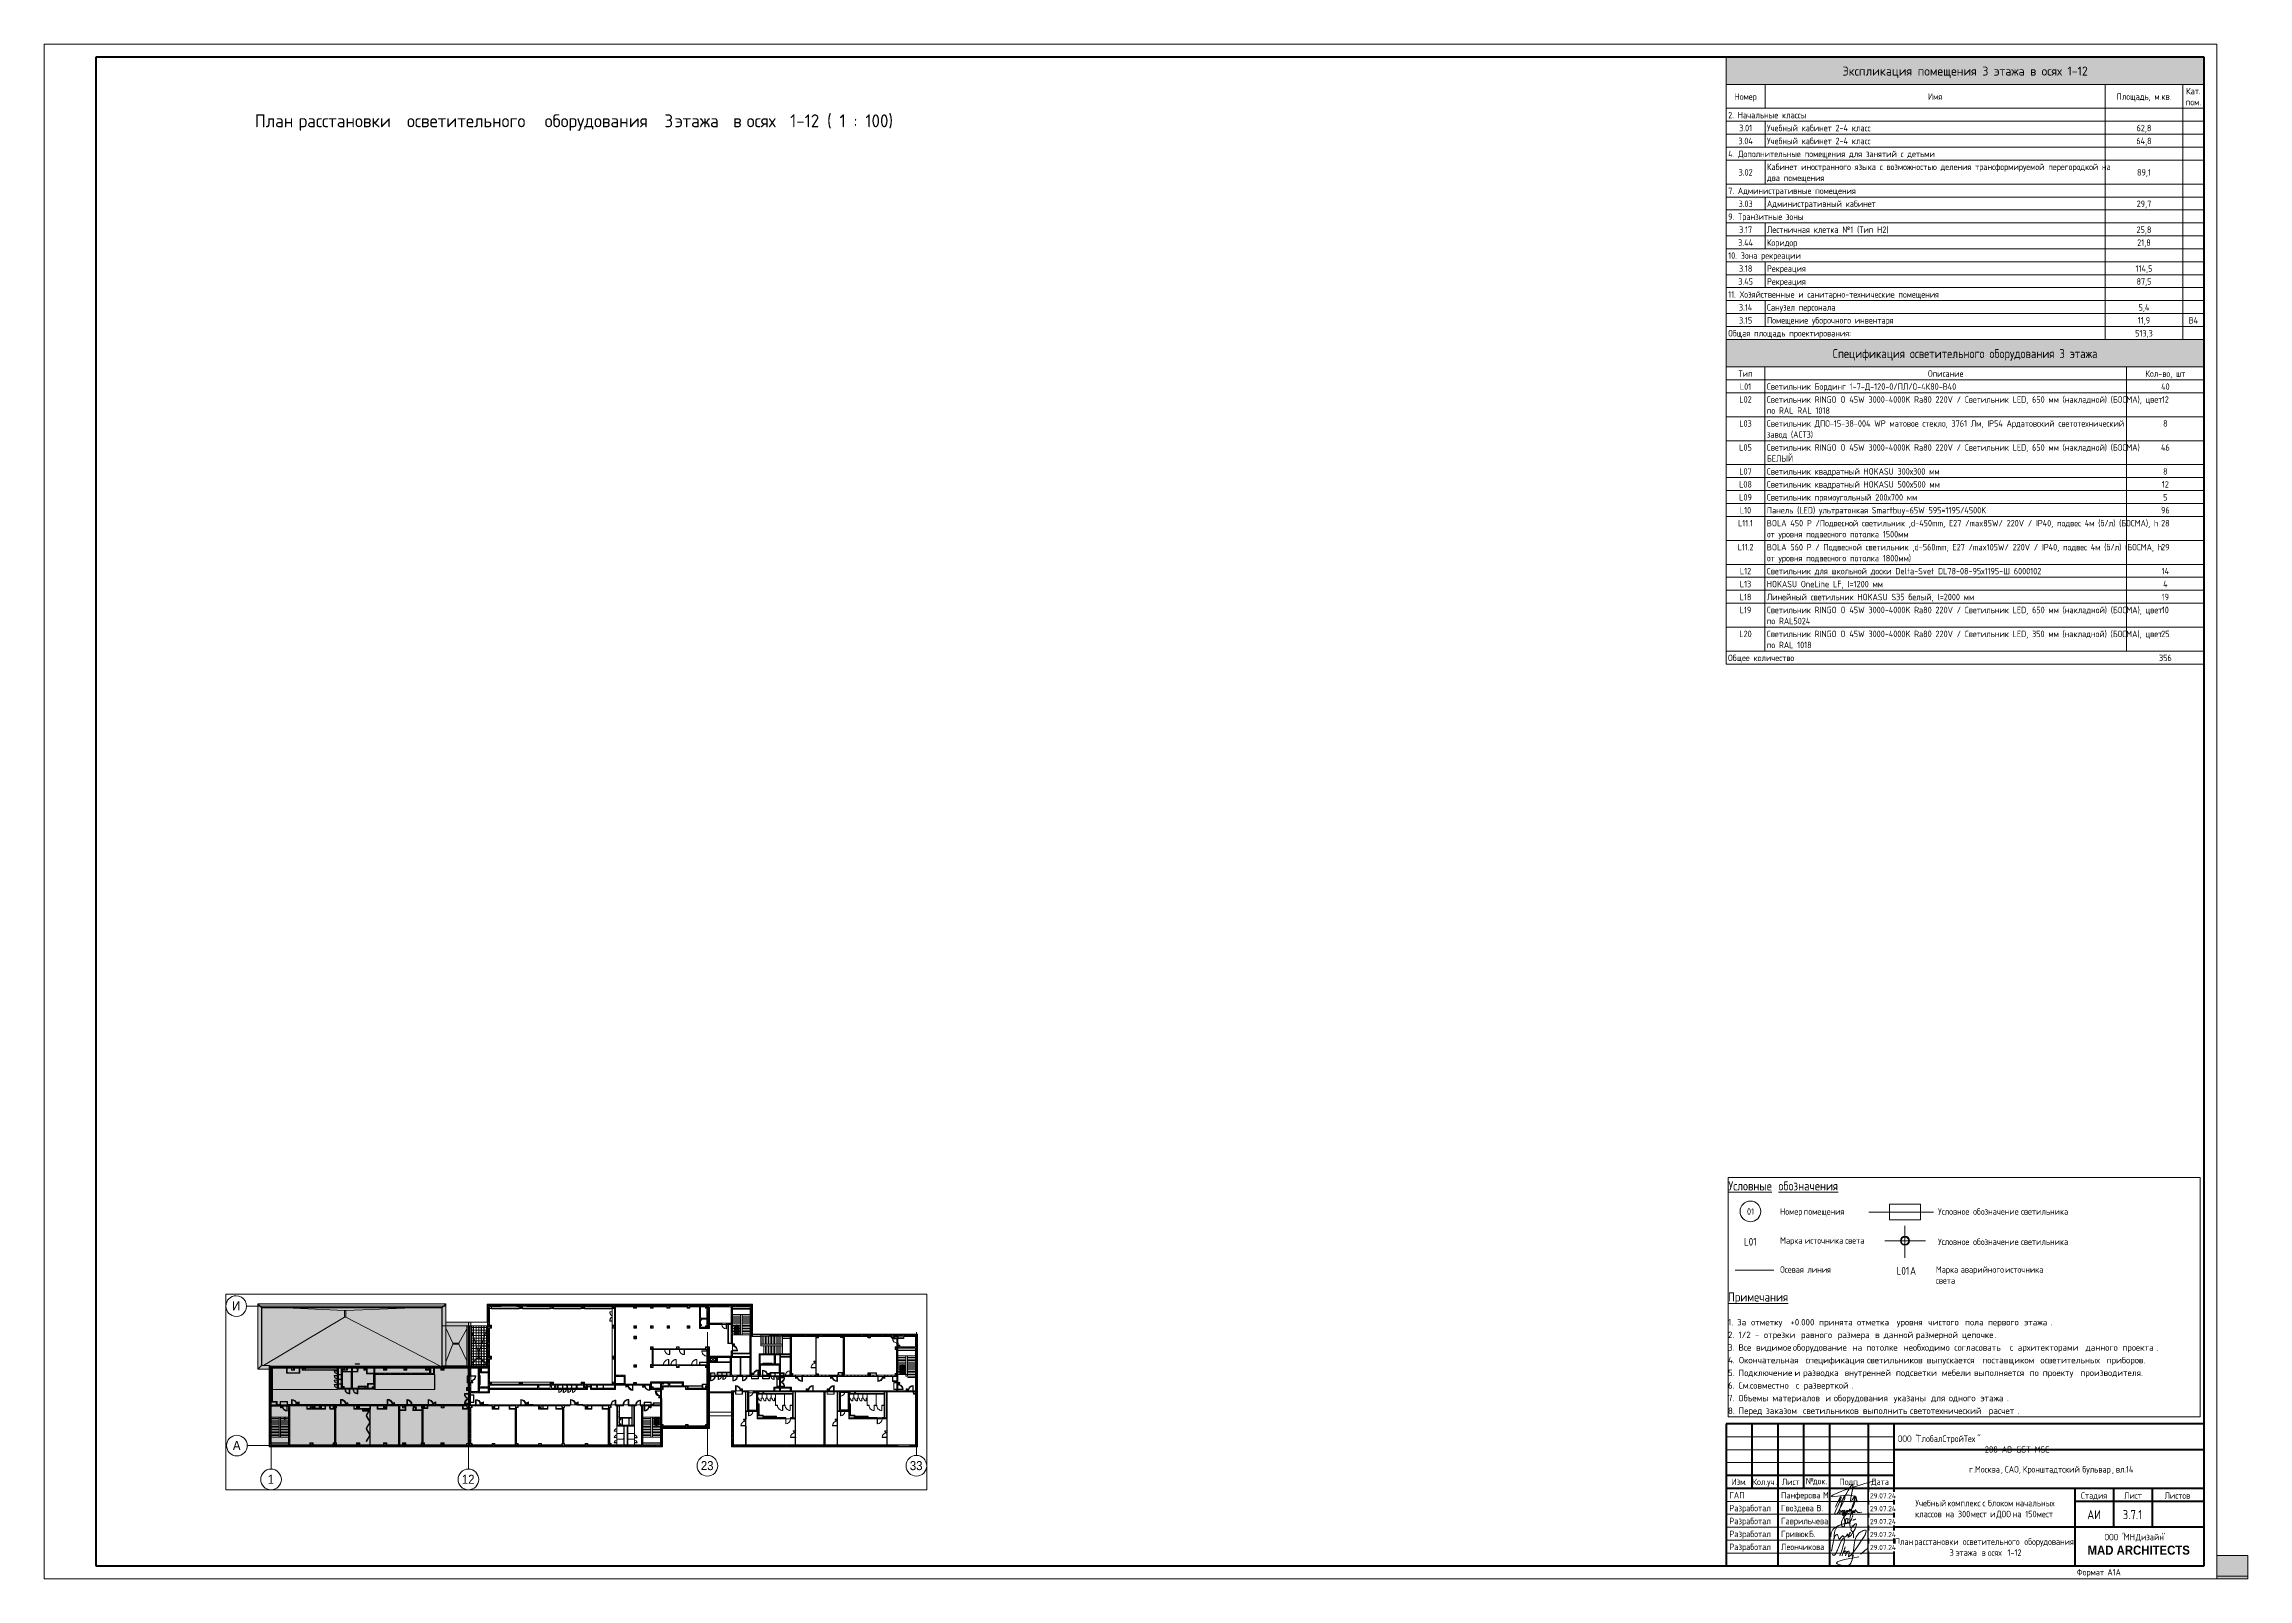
# Paper-space layout 'Layout1' of a CAD drawing. Header units: millimetres. Extents: x -841 to 12, y 0 to 594.
# The model-space entities are those that its viewports show. They can reach past a viewport. Long polylines and large blocks are cut down to what shows.
import ezdxf

# ---------------------------------------------------------------- set-up
doc = ezdxf.new("R2010")
doc.units = ezdxf.units.MM
for name, pattern in [('200_ШТРИХ__ш1_п0_6_', [160, 100, -60]), ('ADSK_Штрих_ш2 п1', [300, 200, -100]), ('Осевая', [3175, 635, -476.25, 1587.5, -476.25])]:
    doc.linetypes.add(name, pattern=pattern)
for name, color, linetype, lineweight, true_color in [('A-ANNO-NOTE', 1, 'Continuous', 9, 0xff0000), ('A-DETL-GENF-3', 7, 'Continuous', 5, 0xb7b7b7), ('A-DETL-GENF-4', 7, 'Continuous', 5, 0xaaaaaa), ('A-DETL-GENF-5', 7, 'Continuous', 5, 0xe2e2e2), ('A-DOOR-3', 7, 'Continuous', 5, 0xaaaaaa), ('A-DOOR-4', 7, 'Continuous', 5, 0xe2e2e2), ('A-DOOR-5', 7, 'Continuous', 5, 0xb7b7b7), ('A-DOOR-FRAM-1', 7, 'Continuous', 5, 0xe2e2e2), ('A-DOOR-FRAM-2', 7, 'Continuous', 5, 0xaaaaaa), ('A-DOOR-FRAM-3', 7, 'Continuous', 5, 0xb7b7b7), ('A-FLOR-1', 7, 'Continuous', 5, 0xb7b7b7), ('A-FLOR-2', 7, 'Continuous', 5, 0xaaaaaa), ('A-GENM-3', 7, 'Continuous', 5, 0x737373), ('A-GENM-4', 7, 'Continuous', 5, 0xa1a1a1), ('A-GENM-5', 7, 'Continuous', 5, 0xe2ddcd), ('A-GLAZ-3', 7, 'Continuous', 5, 0x737373), ('A-GLAZ-CURT-2', 7, 'Continuous', 5, 0x737373), ('A-GLAZ-CWMG-2', 7, 'Continuous', 5, 0x383e42), ('A-GLAZ-CWMG-3', 7, 'Continuous', 5, 0x737373), ('A-WALL-10', 7, 'Continuous', 5, 0xa1a1a1), ('A-WALL-8', 7, 'Continuous', 5, 0x737373), ('A-WALL-9', 7, 'Continuous', 9, 0x737373), ('G-ANNO-TEXT-1', 1, 'Continuous', 9, 0xff0000), ('I-WALL-1', 7, 'Continuous', 9, 0xe7e7e7), ('I-WALL-3', 7, 'Continuous', 5, 0x737373), ('I-WALL-4', 7, 'Continuous', 5, 0x787878), ('S-COLS-1', 7, 'Continuous', 5, 0x737373), ('S-STRS-4', 7, 'Continuous', 5, 0x737373)]:
    doc.layers.add(name, color=color, linetype=linetype, lineweight=lineweight, true_color=true_color)
for name, color, linetype, lineweight in [('A-DETL', 7, 'Continuous', 9), ('A-DETL-1', 7, 'ADSK_Штрих_ш2 п1', 9), ('A-DETL-2', 7, 'Continuous', 5), ('A-DETL-MBND-1', 7, '200_ШТРИХ__ш1_п0_6_', 9), ('A-DOOR-6', 7, 'Continuous', 5), ('A-GENM-2', 7, 'Continuous', 5), ('A-GLAZ-2', 7, 'Continuous', 5), ('A-GLAZ-CURT-1', 7, 'Continuous', 5), ('A-GLAZ-CWMG-1', 7, 'Continuous', 5), ('A-ROOF-1', 7, 'Continuous', 5), ('A-ROOF-PATT', 7, 'Continuous', 5), ('A-WALL', 7, 'Continuous', 9), ('A-WALL-7', 7, 'Continuous', 5), ('G-ANNO-LEGN', 7, 'Continuous', 9), ('G-ANNO-SCHD', 7, 'Continuous', 9), ('G-ANNO-TEXT', 7, 'Continuous', 9), ('G-ANNO-TTLB', 7, 'Continuous', 9), ('I-WALL', 7, 'Continuous', 9), ('I-WALL-2', 7, 'Continuous', 5), ('M-EQPM-1', 7, 'Continuous', 5), ('S-COLS-2', 7, 'Continuous', 5), ('S-STRS-3', 7, 'Continuous', 5), ('Оси', 7, 'Continuous', 9), ('Оси-1', 7, 'Continuous', 20), ('Оси-2', 7, 'Осевая', 9)]:
    doc.layers.add(name, color=color, linetype=linetype, lineweight=lineweight)
doc.layers.add('A-DETL-GENF-2', color=7, linetype='Continuous', lineweight=9, true_color=0xc0c0c0, transparency=0.4)
doc.layers.add('G-ANNO-NPLT', color=7, linetype='Continuous', plot=False)
doc.styles.add('Arial_1', font='arial.ttf', dxfattribs={"width": 0.9, "height": 1750})
doc.styles.add('Arial_B', font='', dxfattribs={"width": 0.9, "height": 3.5})
doc.styles.add('GOST Common_2', font='GOST_Common.ttf', dxfattribs={"width": 0.9, "height": 3.5})
doc.styles.add('GOST Common_3', font='GOST_Common.ttf', dxfattribs={"width": 0.9, "height": 3})
doc.styles.add('GOST Common_4', font='GOST_Common.ttf', dxfattribs={"width": 0.9, "height": 2.5})
doc.styles.add('GOST Common_5', font='GOST_Common.ttf', dxfattribs={"height": 5})
doc.styles.add('GOST Common_6', font='GOST_Common.ttf', dxfattribs={"height": 3.5})
doc.styles.add('GOST Common_7', font='GOST_Common.ttf', dxfattribs={"width": 0.9, "height": 2})
doc.styles.add('ISOCPEUR_3', font='isocpeur.ttf', dxfattribs={"height": 2.5})
doc.styles.get('Arial_B').set_extended_font_data('Arial', bold=True)
pattern_1 = [(45, (61148.7, 0), (-285.1231, 285.1231), []), (45, (61433.8, 0), (-285.1231, 285.1231), [504.031, -100.806, 16.764, -84.042])]
pattern_2 = [(135, (61148.7, 0), (-176.7767, -176.7767), [])]
pattern_3 = [(135, (61148.7, 0), (-353.5534, -353.5534), [])]
pattern_4 = [(45, (61148.7, 0), (-353.5534, 353.5534), []), (135, (61148.7, 0), (-353.5534, -353.5534), [])]
pattern_5 = [(45, (61148.7, 0), (-176.7767, 176.7767), [])]
pattern_6 = [(135, (1826.41, 164.685), (-14.14214, -14.14214), []), (225, (1826.41, 164.685), (14.14214, -14.14214), [])]
pattern_7 = [(45, (-296.384, 164.685), (-14.1421, 14.1421), []), (135, (-296.384, 164.685), (-14.1421, -14.1421), [])]
pattern_8 = [(135, (61148.7, 0), (-377.1708, -377.1708), [533.4, -88.9, 17.78, -88.9]), (135, (61148.7, 376.94), (-377.1708, -377.1708), []), (50, (61148.7, 0), (637.6445, -55.7866), [66.675, -733.425]), (355, (61148.7, 0), (-123.3494, 668.6992), [53.34, -586.74]), (100.451, (61201.8, -4.65), (514.299, 612.908), [56.665, -623.315]), (46.184, (61148.7, 177.8), (948.7764, -147.1497), [100.012, -1100.137]), (96.636, (61227.8, 165.5), (830.909, 865.997), [84.998, -934.973]), (351.184, (61148.7, 177.8), (830.918, 865.988), [80.01, -880.11]), (21, (61237.6, 133.35), (530.6506, -357.9283), [66.675, -733.425]), (326, (61237.6, 133.35), (216.308, 644.6585), [53.34, -586.74]), (71.451, (61281.8, 103.5), (746.9596, 286.7243), [56.665, -623.315]), (37.5, (61148.7, 0), (10.81053, 295.9426), [16.764, -562.864, 16.764, -578.866, -588.962]), (37.5, (61148.7, 0), (10.81053, 295.9426), [-1175.258, 16.764, -572.198]), (7.5, (61148.7, 0), (233.8692, 350.63175), [16.764, -322.834, 16.764, -549.529, -224.472]), (7.5, (61148.7, 0), (233.8692, 350.63175), [-905.891, 16.764, -207.708]), (327.5, (60950.44, 0), (474.5678, -20.0513), [16.764, -205.486, 16.764, -676.656, -920.115]), (327.5, (60950.44, 0), (474.5678, -20.0513), [-915.67, 16.764, -903.351]), (317.5, (60861.54, 0), (518.4522, 88.9934), [16.764, -272.161, 16.764, -443.738, -653.415]), (317.5, (60861.54, 0), (518.4522, 88.9934), [-749.427, 16.764, -636.651])]
pattern_9 = [(135, (1826.41, 174.685), (-14.14214, -14.14214), []), (225, (1826.41, 174.685), (14.14214, -14.14214), [])]
pattern_10 = [(45, (-296.384, 174.685), (-14.1421, 14.1421), []), (135, (-296.384, 174.685), (-14.1421, -14.1421), [])]
pattern_11 = [(135, (1751.41, 174.685), (-14.14214, -14.14214), []), (225, (1751.41, 174.685), (14.14214, -14.14214), [])]
pattern_12 = [(45, (-371.384, 174.685), (-14.1421, 14.1421), []), (135, (-371.384, 174.685), (-14.1421, -14.1421), [])]
pattern_13 = [(45, (61148.7, 0), (-427.6843, 427.6843), []), (45, (61433.8, 0), (-427.6843, 427.6843), [])]
pattern_14 = [(135, (1776.41, 174.685), (-14.14214, -14.14214), []), (225, (1776.41, 174.685), (14.14214, -14.14214), [])]
pattern_15 = [(45, (-346.384, 174.685), (-14.1421, 14.1421), []), (135, (-346.384, 174.685), (-14.1421, -14.1421), [])]
pattern_16 = [(135, (1576.41, 164.685), (-14.14214, -14.14214), []), (225, (1576.41, 164.685), (14.14214, -14.14214), [])]
pattern_17 = [(45, (-546.384, 164.685), (-14.1421, 14.1421), []), (135, (-546.384, 164.685), (-14.1421, -14.1421), [])]
pattern_18 = [(45, (-38240, -150), (-285.123, 285.123), []), (45, (-37954.88, -150), (-285.123, 285.123), [504.031, -100.806, 16.764, -84.042])]
pattern_19 = [(45, (-38240, -7650), (-285.123, 285.123), []), (45, (-37954.88, -7650), (-285.123, 285.123), [504.031, -100.806, 16.764, -84.042])]
pattern_20 = [(135, (1951.41, 164.685), (-14.14214, -14.14214), []), (225, (1951.41, 164.685), (14.14214, -14.14214), [])]
pattern_21 = [(45, (-171.384, 164.685), (-14.1421, 14.1421), []), (135, (-171.384, 164.685), (-14.1421, -14.1421), [])]
pattern_22 = [(45, (-38240, -10950), (-285.123, 285.123), []), (45, (-37954.88, -10950), (-285.123, 285.123), [504.031, -100.806, 16.764, -84.042])]
pattern_23 = [(45, (61148.7, 0), (-530.33, 530.33), []), (135, (61148.7, 0), (-530.33, -530.33), [])]

psp = doc.layouts.get("Layout1")

# ---------------------------------------------------------------- texts
at = {"layer": 'G-ANNO-SCHD', "line_spacing_factor": 1.022761}
for s, insert, char_height, width, attachment_point, style in [('Экспликация помещения 3 этажа в осях 1-12', (-97.44, 585.3), 3.5, 115.0497, 2, 'GOST Common_6'), ('Номер', (-182.41, 574.92), 2.5, 9.896, 2, 'GOST Common_4'), ('Имя', (-109.08, 574.92), 2.5, 6.1548, 2, 'GOST Common_4'), ('Площадь, м.кв.', (-28.24, 574.92), 2.5, 23.8349, 2, 'GOST Common_4'), ('Кат.\\Pпом.', (-9.11, 577.05), 2.5, 7.5125, 2, 'GOST Common_4'), ('2. Начальные классы', (-189.16, 567.77), 2.5, 33.7611, 1, 'GOST Common_4'), ('3.04', (-182.41, 557.75), 2.5, 6.6979, 2, 'GOST Common_4'), ('3.01', (-182.41, 562.76), 2.5, 5.9135, 2, 'GOST Common_4'), ('Учебный кабинет 2-4 класс', (-174.16, 562.76), 2.5, 45.3768, 1, 'GOST Common_4'), ('Учебный кабинет 2-4 класс', (-174.16, 557.75), 2.5, 45.3768, 1, 'GOST Common_4'), ('64,8', (-28.24, 557.75), 2.5, 6.8186, 2, 'GOST Common_4'), ('62,8', (-28.24, 562.76), 2.5, 6.5471, 2, 'GOST Common_4'), ('4. Дополнительные помещения для занятий с детьми', (-189.16, 552.74), 2.5, 87.103, 1, 'GOST Common_4'), ('Кабинет иностранного языка с возможностью деления трансформируемой перегородкой на\\Pдва помещения', (-174.16, 547.73), 2.5, 151.0951, 1, 'GOST Common_4'), ('7. Административные помещения', (-189.16, 538.46), 2.5, 54.6091, 1, 'GOST Common_4'), ('3.02', (-182.41, 545.6), 2.5, 6.4264, 2, 'GOST Common_4'), ('89,1', (-28.24, 545.6), 2.5, 6.0341, 2, 'GOST Common_4'), ('3.03', (-182.41, 533.44), 2.5, 6.4264, 2, 'GOST Common_4'), ('Административный кабинет', (-174.16, 533.44), 2.5, 46.9759, 1, 'GOST Common_4'), ('29,7', (-28.24, 533.44), 2.5, 6.5471, 2, 'GOST Common_4'), ('9. Транзитные зоны', (-189.16, 528.43), 2.5, 32.1318, 1, 'GOST Common_4'), ('3.17', (-182.41, 523.42), 2.5, 5.9135, 2, 'GOST Common_4'), ('Лестничная клетка №1 (Тип Н2)', (-174.16, 523.42), 2.5, 51.9842, 1, 'GOST Common_4'), ('25,8', (-28.24, 523.42), 2.5, 6.5471, 2, 'GOST Common_4'), ('10. Зона рекреации', (-189.16, 513.4), 2.5, 31.1966, 1, 'GOST Common_4'), ('3.44', (-182.41, 518.41), 2.5, 6.9694, 2, 'GOST Common_4'), ('Коридор', (-174.16, 518.41), 2.5, 13.3656, 1, 'GOST Common_4'), ('21,8', (-28.24, 518.41), 2.5, 6.0341, 2, 'GOST Common_4'), ('3.45', (-182.41, 503.37), 2.5, 6.6979, 2, 'GOST Common_4'), ('3.18', (-182.41, 508.39), 2.5, 5.9135, 2, 'GOST Common_4'), ('Рекреация', (-174.16, 508.39), 2.5, 17.6499, 1, 'GOST Common_4'), ('Рекреация', (-174.16, 503.37), 2.5, 17.6499, 1, 'GOST Common_4'), ('114,5', (-28.24, 508.39), 2.5, 7.6634, 2, 'GOST Common_4'), ('87,5', (-28.24, 503.37), 2.5, 6.5471, 2, 'GOST Common_4'), ('11. Хозяйственные и санитарно-технические помещения', (-189.16, 498.36), 2.5, 92.8052, 1, 'GOST Common_4'), ('3.14', (-182.41, 493.35), 2.5, 6.185, 2, 'GOST Common_4'), ('3.15', (-182.41, 488.34), 2.5, 5.9135, 2, 'GOST Common_4'), ('Санузел персонала', (-174.16, 493.35), 2.5, 31.3172, 1, 'GOST Common_4'), ('Помещение уборочного инвентаря', (-174.16, 488.34), 2.5, 56.4193, 1, 'GOST Common_4'), ('11,9', (-28.24, 488.34), 2.5, 5.5212, 2, 'GOST Common_4'), ('5,4', (-28.24, 493.35), 2.5, 4.948, 2, 'GOST Common_4'), ('В4', (-9.11, 488.34), 2.5, 4.2842, 2, 'GOST Common_4'), ('Общая площадь проектирования:', (-189.16, 483.33), 2.5, 54.5789, 1, 'GOST Common_4'), ('513,3', (-28.24, 483.33), 2.5, 7.9047, 2, 'GOST Common_4'), ('Спецификация осветительного оборудования 3 этажа', (-97.46, 475.97), 3.5, 126.1999, 2, 'GOST Common_2'), ('Тип', (-182.46, 467.71), 2.5, 5.8833, 2, 'GOST Common_4'), ('L01', (-182.46, 462.7), 2.5, 5.0989, 2, 'GOST Common_4'), ('Светильник Бординг 1-7-Д-120-0/ПЛ/О-4К80-В40', (-174.21, 462.7), 2.5, 82.6679, 1, 'GOST Common_4'), ('Описание', (-104.96, 467.71), 2.5, 15.2664, 2, 'GOST Common_4'), ('Кол-во, шт', (-19.96, 467.71), 2.5, 18.193, 2, 'GOST Common_4'), ('40', (-19.96, 462.7), 2.5, 4.0127, 2, 'GOST Common_4'), ('L02', (-182.46, 457.69), 2.5, 5.6118, 2, 'GOST Common_4'), ('Светильник RINGO O 45W 3000-4000K Ra80 220V / Светильник LED, 650 мм (накладной) (БОСМА), цвет\\Pпо RAL RAL 1018', (-174.21, 457.69), 2.5, 165.6374, 1, 'GOST Common_4'), ('12', (-19.96, 457.69), 2.5, 3.2283, 2, 'GOST Common_4'), ('L03', (-182.46, 448.42), 2.5, 5.6118, 2, 'GOST Common_4'), ('Светильник ДПО-15-38-004 WP матовое стекло, 3761 Лм, IP54 Ардатовский светотехнический\\Pзавод (АСТЗ)', (-174.21, 448.42), 2.5, 155.9526, 1, 'GOST Common_4'), ('\\fGOST Common|b0|i0|c204|p34|;\\W.9;8', (-19.96, 448.42), 2.5, 1.8706, 2, 'GOST Common_4'), ('L05', (-182.46, 439.14), 2.5, 5.6118, 2, 'GOST Common_4'), ('Светильник RINGO O 45W 3000-4000K Ra80 220V / Светильник LED, 650 мм (накладной) (БОСМА)\\PБЕЛЫЙ', (-174.21, 439.14), 2.5, 155.4699, 1, 'GOST Common_4'), ('46', (-19.96, 439.14), 2.5, 4.0127, 2, 'GOST Common_4'), ('L07', (-182.46, 429.87), 2.5, 5.6118, 2, 'GOST Common_4'), ('Светильник квадратный HOKASU 300х300 мм', (-174.21, 429.87), 2.5, 73.5563, 1, 'GOST Common_4'), ('\\fGOST Common|b0|i0|c204|p34|;\\W.9;8', (-19.96, 429.87), 2.5, 1.8706, 2, 'GOST Common_4'), ('L08', (-182.46, 424.86), 2.5, 5.6118, 2, 'GOST Common_4'), ('L09', (-182.46, 419.85), 2.5, 5.6118, 2, 'GOST Common_4'), ('Светильник квадратный HOKASU 500х500 мм', (-174.21, 424.86), 2.5, 73.5563, 1, 'GOST Common_4'), ('Светильник прямоугольный 200х700 мм', (-174.21, 419.85), 2.5, 64.2939, 1, 'GOST Common_4'), ('12', (-19.96, 424.86), 2.5, 3.2283, 2, 'GOST Common_4'), ('\\fGOST Common|b0|i0|c204|p34|;\\W.9;5', (-19.96, 419.85), 2.5, 1.8706, 2, 'GOST Common_4'), ('L11.1', (-182.46, 409.83), 2.5, 6.7582, 2, 'GOST Common_4'), ('L10', (-182.46, 414.84), 2.5, 5.0989, 2, 'GOST Common_4'), ('BOLA 450 P /Подвесной светильник ,d-450mm, E27 /max85W/ 220V / IP40, подвес 4м (б/л) (БОСМА), h\\Pот уровня подвесного потолка 1500мм', (-174.21, 409.83), 2.5, 163.7065, 1, 'GOST Common_4'), ('Панель (LED) ультратонкая Smartbuy-65W 595*1195/4500K', (-174.21, 414.84), 2.5, 97.18, 1, 'GOST Common_4'), ('28', (-19.96, 409.83), 2.5, 3.7412, 2, 'GOST Common_4'), ('96', (-19.96, 414.84), 2.5, 3.7412, 2, 'GOST Common_4'), ('L11.2', (-182.46, 400.55), 2.5, 7.2712, 2, 'GOST Common_4'), ('BOLA 560 P / Подвесной светильник ,d-560mm, E27 /max105W/ 220V / IP40, подвес 4м (б/л) (БОСМА, h\\Pот уровня подвесного потолка 1800мм)', (-174.21, 400.55), 2.5, 164.3702, 1, 'GOST Common_4'), ('29', (-19.96, 400.55), 2.5, 3.7412, 2, 'GOST Common_4'), ('L13', (-182.46, 386.27), 2.5, 5.0989, 2, 'GOST Common_4'), ('L12', (-182.46, 391.28), 2.5, 5.0989, 2, 'GOST Common_4'), ('Светильник для школьной доски Delta-Svet DL78-08-95х1195-Ш 6000102', (-174.21, 391.28), 2.5, 117.5151, 1, 'GOST Common_4'), ('HOKASU OneLine LF, l=1200 мм', (-174.21, 386.27), 2.5, 48.062, 1, 'GOST Common_4'), ('14', (-19.96, 391.28), 2.5, 3.4998, 2, 'GOST Common_4'), ('\\fGOST Common|b0|i0|c204|p34|;\\W.9;4', (-19.96, 386.27), 2.5, 2.1421, 2, 'GOST Common_4'), ('L18', (-182.46, 381.26), 2.5, 5.0989, 2, 'GOST Common_4'), ('L19', (-182.46, 376.24), 2.5, 5.0989, 2, 'GOST Common_4'), ('Линейный светильник HOKASU S35 белый, l=2000 мм', (-174.21, 381.26), 2.5, 84.4178, 1, 'GOST Common_4'), ('Светильник RINGO O 45W 3000-4000K Ra80 220V / Светильник LED, 650 мм (накладной) (БОСМА), цвет\\Pпо RAL5024', (-174.21, 376.24), 2.5, 165.6374, 1, 'GOST Common_4'), ('19', (-19.96, 381.26), 2.5, 3.2283, 2, 'GOST Common_4'), ('10', (-19.96, 376.24), 2.5, 3.2283, 2, 'GOST Common_4'), ('L20', (-182.46, 366.97), 2.5, 5.6118, 2, 'GOST Common_4'), ('Светильник RINGO O 45W 3000-4000K Ra80 220V / Светильник LED, 350 мм (накладной) (БОСМА), цвет\\Pпо RAL 1018', (-174.21, 366.97), 2.5, 165.6374, 1, 'GOST Common_4'), ('25', (-19.96, 366.97), 2.5, 3.7412, 2, 'GOST Common_4'), ('Общее количество', (-189.21, 357.7), 2.5, 30.3819, 1, 'GOST Common_4'), ('356', (-19.96, 357.7), 2.5, 5.6118, 2, 'GOST Common_4')]:
    psp.add_mtext(s, dxfattribs=dict(at, insert=insert, char_height=char_height, width=width, attachment_point=attachment_point, style=style))
at = {"layer": 'G-ANNO-TTLB', "attachment_point": 1}
for s, insert, char_height, width, style in [('План', (-759.42, 566.8), 5, 18.4388, 'GOST Common_5'), ('\\fGOST Common|b0|i0|c204|p34|; ', (-744.21, 566.8), 5, 2.0844, 'GOST Common_5'), ('расстановки', (-742.49, 566.8), 5, 48.7426, 'GOST Common_5'), ('\\fGOST Common|b0|i0|c204|p34|; ', (-702.27, 566.8), 5, 2.0844, 'GOST Common_5'), ('осветительного', (-700.55, 566.8), 5, 62.5316, 'GOST Common_5'), ('\\fGOST Common|b0|i0|c204|p34|; ', (-648.96, 566.8), 5, 2.0844, 'GOST Common_5'), ('оборудования', (-647.24, 566.8), 5, 52.5105, 'GOST Common_5'), (' 3 ', (-603.91, 566.8), 5, 8.4979, 'GOST Common_5'), ('этажа', (-596.9, 566.8), 5, 25.2532, 'GOST Common_5'), ('\\fGOST Common|b0|i0|c204|p34|; ', (-576.06, 566.8), 5, 2.0844, 'GOST Common_5'), ('\\fGOST Common|b0|i0|c204|p34|;в', (-574.34, 566.8), 5, 4.3291, 'GOST Common_5'), ('\\fGOST Common|b0|i0|c204|p34|; ', (-570.77, 566.8), 5, 2.0844, 'GOST Common_5'), ('осях', (-569.05, 566.8), 5, 16.6751, 'GOST Common_5'), (' 1-12 ( 1 : 100)', (-555.29, 566.8), 5, 47.0591, 'GOST Common_5'), ('ООО', (-123.53, 55.52), 2.5, 6.4937, 'GOST Common_4'), (' "', (-118.17, 55.52), 2.5, 2.5975, 'GOST Common_4'), ('ГлобалСтройТех', (-116.03, 55.52), 2.5, 28.2114, 'GOST Common_4'), ('"                                                                               288-AB-GST-MSC', (-92.75, 55.52), 2.5, 105.1974, 'GOST Common_4'), ('\\fGOST Common|b0|i0|c204|p34|;\\W.9;г', (-95.9, 43.66), 2.5, 1.9481, 'GOST Common_4'), ('Москва', (-93.64, 43.66), 2.5, 12.1215, 'GOST Common_4'), ('САО', (-82.09, 43.66), 2.5, 6.5658, 'GOST Common_4'), ('Кронштадтский', (-75.12, 43.66), 2.5, 26.9848, 'GOST Common_4'), ('\\fGOST Common|b0|i0|c204|p34|;\\W.9; ', (-52.86, 43.66), 2.5, 0.938, 'GOST Common_4'), ('бульвар', (-52.08, 43.66), 2.5, 13.8532, 'GOST Common_4'), ('вл', (-39.11, 43.66), 2.5, 3.8962, 'GOST Common_4'), ('.14', (-35.89, 43.66), 2.5, 4.3291, 'GOST Common_4'), ('\\fGOST Common|b0|i0|c204|p34|;\\W.9;.', (-94.29, 43.66), 2.5, 0.7937, 'GOST Common_4'), (', ', (-83.64, 43.66), 2.5, 1.8759, 'GOST Common_4'), (', ', (-76.67, 43.66), 2.5, 1.8759, 'GOST Common_4'), (', ', (-40.65, 43.66), 2.5, 1.8759, 'GOST Common_4'), ('Учебный', (-116.7, 30.59), 2.5, 14.0696, 'GOST Common_4'), ('классов', (-116.82, 26.36), 2.5, 13.2759, 'GOST Common_4'), ('\\fGOST Common|b0|i0|c204|p34|;\\W.9; ', (-105.87, 26.36), 2.5, 0.938, 'GOST Common_4'), ('\\fGOST Common|b0|i0|c204|p34|;\\W.9; ', (-105.1, 30.59), 2.5, 0.938, 'GOST Common_4'), ('на', (-105.1, 26.36), 2.5, 4.1127, 'GOST Common_4'), ('комплекс', (-104.32, 30.59), 2.5, 15.5127, 'GOST Common_4'), (' 300 ', (-101.7, 26.36), 2.5, 7.7203, 'GOST Common_4'), ('мест', (-95.33, 26.36), 2.5, 8.2253, 'GOST Common_4'), ('\\fGOST Common|b0|i0|c204|p34|;\\W.9; ', (-91.52, 30.59), 2.5, 0.938, 'GOST Common_4'), ('\\fGOST Common|b0|i0|c204|p34|;\\W.9;с', (-90.75, 30.59), 2.5, 1.6595, 'GOST Common_4'), ('\\fGOST Common|b0|i0|c204|p34|;\\W.9; ', (-89.38, 30.59), 2.5, 0.938, 'GOST Common_4'), ('\\fGOST Common|b0|i0|c204|p34|;\\W.9; ', (-88.55, 26.36), 2.5, 0.938, 'GOST Common_4'), ('блоком', (-88.61, 30.59), 2.5, 11.9051, 'GOST Common_4'), ('\\fGOST Common|b0|i0|c204|p34|;\\W.9;и', (-87.77, 26.36), 2.5, 1.9481, 'GOST Common_4'), ('\\fGOST Common|b0|i0|c204|p34|;\\W.9; ', (-86.17, 26.36), 2.5, 0.938, 'GOST Common_4'), ('ДОО', (-85.39, 26.36), 2.5, 6.7823, 'GOST Common_4'), ('\\fGOST Common|b0|i0|c204|p34|;\\W.9; ', (-79.8, 26.36), 2.5, 0.938, 'GOST Common_4'), ('на', (-79.02, 26.36), 2.5, 4.1127, 'GOST Common_4'), ('\\fGOST Common|b0|i0|c204|p34|;\\W.9; ', (-78.78, 30.59), 2.5, 0.938, 'GOST Common_4'), ('начальных', (-78.01, 30.59), 2.5, 18.1823, 'GOST Common_4'), (' 150 ', (-75.63, 26.36), 2.5, 7.143, 'GOST Common_4'), ('мест', (-69.73, 26.36), 2.5, 8.2253, 'GOST Common_4'), ('АИ', (-50.19, 26.62), 3.5, 6.5658, 'GOST Common_2'), ('3.7.1', (-36.45, 26.62), 3.5, 9.5962, 'GOST Common_2'), ('План', (-124.71, 15.66), 2.5, 8.2253, 'GOST Common_4'), ('\\fGOST Common|b0|i0|c204|p34|;\\W.9; ', (-117.93, 15.66), 2.5, 0.938, 'GOST Common_4'), ('расстановки', (-117.15, 15.66), 2.5, 21.7899, 'GOST Common_4'), ('3 ', (-103.46, 11.42), 2.5, 2.8861, 'GOST Common_4'), ('этажа', (-101.08, 11.42), 2.5, 11.1835, 'GOST Common_4'), ('\\fGOST Common|b0|i0|c204|p34|;\\W.9; ', (-99.17, 15.66), 2.5, 0.938, 'GOST Common_4'), ('осветительного', (-98.4, 15.66), 2.5, 27.9949, 'GOST Common_4'), ('\\fGOST Common|b0|i0|c204|p34|;\\W.9; ', (-91.85, 11.42), 2.5, 0.938, 'GOST Common_4'), ('\\fGOST Common|b0|i0|c204|p34|;\\W.9;в', (-91.08, 11.42), 2.5, 1.9481, 'GOST Common_4'), ('\\fGOST Common|b0|i0|c204|p34|;\\W.9; ', (-89.47, 11.42), 2.5, 0.938, 'GOST Common_4'), ('осях', (-88.7, 11.42), 2.5, 7.5038, 'GOST Common_4'), (' 1-12', (-82.5, 11.42), 2.5, 7.5759, 'GOST Common_4'), ('\\fGOST Common|b0|i0|c204|p34|;\\W.9; ', (-75.3, 15.66), 2.5, 0.938, 'GOST Common_4'), ('оборудования', (-74.53, 15.66), 2.5, 23.5937, 'GOST Common_4')]:
    psp.add_mtext(s, dxfattribs=dict(at, insert=insert, char_height=char_height, width=width, style=style))

msp = doc.modelspace()

# ---------------------------------------------------------------- texts
at = {"layer": 'G-ANNO-TEXT', "attachment_point": 1}
for s, insert, char_height, width, style in [('\\LУсловные', (38778.45, 3124.57), 3.5, 22.1506, 'GOST Common_2'), ('\\L\\fGOST Common|b0|i0|c204|p34|;\\W.9;\\L ', (38796.72, 3124.57), 3.5, 1.2987, 'GOST Common_2'), ('\\Lобозначения', (38797.79, 3124.57), 3.5, 30.1595, 'GOST Common_2'), ('01', (38785.62, 3114.15), 2.5, 3.319, 'GOST Common_4'), ('Номер', (38798.44, 3114.15), 2.5, 10.1734, 'GOST Common_4'), ('\\fGOST Common|b0|i0|c204|p34|;\\W.9; ', (38806.83, 3114.15), 2.5, 0.938, 'GOST Common_4'), ('Условное', (38859.58, 3114.15), 2.5, 15.5127, 'GOST Common_4'), ('\\fGOST Common|b0|i0|c204|p34|;\\W.9; ', (38872.38, 3114.15), 2.5, 0.938, 'GOST Common_4'), ('обозначение', (38873.15, 3114.15), 2.5, 21.5013, 'GOST Common_4'), ('\\fGOST Common|b0|i0|c204|p34|;\\W.9; ', (38890.89, 3114.15), 2.5, 0.938, 'GOST Common_4'), ('помещения', (38807.61, 3114.15), 2.5, 18.543, 'GOST Common_4'), ('светильника', (38891.66, 3114.15), 2.5, 21.862, 'GOST Common_4'), ('Марка', (38798.44, 3102.95), 2.5, 10.6785, 'GOST Common_4'), ('\\fGOST Common|b0|i0|c204|p34|;\\W.9; ', (38807.25, 3102.95), 2.5, 0.938, 'GOST Common_4'), ('источника', (38808.03, 3102.95), 2.5, 17.9658, 'GOST Common_4'), ('\\fGOST Common|b0|i0|c204|p34|;\\W.9; ', (38822.85, 3102.95), 2.5, 0.938, 'GOST Common_4'), ('света', (38823.62, 3102.95), 2.5, 10.1734, 'GOST Common_4'), ('Условное', (38859.58, 3102.45), 2.5, 15.5127, 'GOST Common_4'), ('\\fGOST Common|b0|i0|c204|p34|;\\W.9; ', (38872.38, 3102.45), 2.5, 0.938, 'GOST Common_4'), ('обозначение', (38873.15, 3102.45), 2.5, 21.5013, 'GOST Common_4'), ('\\fGOST Common|b0|i0|c204|p34|;\\W.9; ', (38890.89, 3102.45), 2.5, 0.938, 'GOST Common_4'), ('светильника', (38891.66, 3102.45), 2.5, 21.862, 'GOST Common_4'), ('Осевая', (38798.44, 3091.7), 2.5, 11.8329, 'GOST Common_4'), ('\\fGOST Common|b0|i0|c204|p34|;\\W.9; ', (38808.2, 3091.7), 2.5, 0.938, 'GOST Common_4'), ('линия', (38808.98, 3091.7), 2.5, 9.7405, 'GOST Common_4'), ('Марка', (38858.72, 3091.7), 2.5, 10.6785, 'GOST Common_4'), ('\\fGOST Common|b0|i0|c204|p34|;\\W.9; ', (38867.54, 3091.7), 2.5, 0.938, 'GOST Common_4'), ('аварийного', (38868.31, 3091.7), 2.5, 19.9139, 'GOST Common_4'), ('\\fGOST Common|b0|i0|c204|p34|;\\W.9; ', (38884.74, 3091.7), 2.5, 0.938, 'GOST Common_4'), ('источника', (38885.51, 3091.7), 2.5, 17.9658, 'GOST Common_4'), ('\\fGOST Common|b0|i0|c204|p34|;\\W.9; ', (38900.34, 3091.7), 2.5, 0.938, 'GOST Common_4'), ('\\LПримечания', (38778.27, 3081.57), 3.5, 28.4278, 'GOST Common_2'), ('света', (38858.72, 3087.47), 2.5, 10.1734, 'GOST Common_4'), ('1. ', (38778.27, 3071.32), 2.5, 4.2489, 'ISOCPEUR_3'), ('За', (38781.78, 3071.32), 2.5, 4.73, 'ISOCPEUR_3'), ('\\fISOCPEUR|b0|i0|c204|p34|; ', (38785.68, 3071.32), 2.5, 1.8439, 'ISOCPEUR_3'), (' +0.000 ', (38800.83, 3071.32), 2.5, 15.3924, 'ISOCPEUR_3'), ('\\fISOCPEUR|b0|i0|c204|p34|; ', (38826.69, 3071.32), 2.5, 1.8439, 'ISOCPEUR_3'), ('\\fISOCPEUR|b0|i0|c204|p34|; ', (38842.04, 3071.32), 2.5, 1.8439, 'ISOCPEUR_3'), ('\\fISOCPEUR|b0|i0|c204|p34|; ', (38854.27, 3071.32), 2.5, 1.8439, 'ISOCPEUR_3'), ('\\fISOCPEUR|b0|i0|c204|p34|; ', (38868.49, 3071.32), 2.5, 1.8439, 'ISOCPEUR_3'), ('\\fISOCPEUR|b0|i0|c204|p34|; ', (38877.36, 3071.32), 2.5, 1.8439, 'ISOCPEUR_3'), ('\\fISOCPEUR|b0|i0|c204|p34|; ', (38891.38, 3071.32), 2.5, 1.8439, 'ISOCPEUR_3'), ('2. 1/2 ', (38778.27, 3066.43), 2.5, 12.5865, 'ISOCPEUR_3'), ('отметку', (38787.2, 3071.32), 2.5, 16.5148, 'ISOCPEUR_3'), ('\\fISOCPEUR|b0|i0|c204|p34|;–', (38788.66, 3066.43), 2.5, 2.4051, 'ISOCPEUR_3'), ('\\fISOCPEUR|b0|i0|c204|p34|; ', (38790.64, 3066.43), 2.5, 1.8439, 'ISOCPEUR_3'), ('отрезки', (38792.16, 3066.43), 2.5, 15.5527, 'ISOCPEUR_3'), ('\\fISOCPEUR|b0|i0|c204|p34|; ', (38804.99, 3066.43), 2.5, 1.8439, 'ISOCPEUR_3'), ('равного', (38806.52, 3066.43), 2.5, 15.3924, 'ISOCPEUR_3'), ('принята', (38813.53, 3071.32), 2.5, 15.9536, 'ISOCPEUR_3'), ('\\fISOCPEUR|b0|i0|c204|p34|; ', (38819.22, 3066.43), 2.5, 1.8439, 'ISOCPEUR_3'), ('размера', (38820.74, 3066.43), 2.5, 15.7131, 'ISOCPEUR_3'), ('отметка', (38828.21, 3071.32), 2.5, 16.7553, 'ISOCPEUR_3'), ('\\fISOCPEUR|b0|i0|c204|p34|; ', (38833.7, 3066.43), 2.5, 1.8439, 'ISOCPEUR_3'), ('\\fISOCPEUR|b0|i0|c204|p34|;в', (38835.22, 3066.43), 2.5, 2.1646, 'ISOCPEUR_3'), ('\\fISOCPEUR|b0|i0|c204|p34|; ', (38837.01, 3066.43), 2.5, 1.8439, 'ISOCPEUR_3'), ('данной', (38838.53, 3066.43), 2.5, 13.2278, 'ISOCPEUR_3'), ('уровня', (38843.56, 3071.32), 2.5, 12.9873, 'ISOCPEUR_3'), ('\\fISOCPEUR|b0|i0|c204|p34|; ', (38849.44, 3066.43), 2.5, 1.8439, 'ISOCPEUR_3'), ('размерной', (38850.97, 3066.43), 2.5, 19.8017, 'ISOCPEUR_3'), ('чистого', (38855.79, 3071.32), 2.5, 15.3924, 'ISOCPEUR_3'), ('\\fISOCPEUR|b0|i0|c204|p34|; ', (38867.3, 3066.43), 2.5, 1.8439, 'ISOCPEUR_3'), ('цепочке', (38868.82, 3066.43), 2.5, 15.3924, 'ISOCPEUR_3'), ('пола', (38870.02, 3071.32), 2.5, 8.8987, 'ISOCPEUR_3'), ('первого', (38878.88, 3071.32), 2.5, 15.1519, 'ISOCPEUR_3'), ('\\fISOCPEUR|b0|i0|c204|p34|;.', (38881.52, 3066.43), 2.5, 0.8819, 'ISOCPEUR_3'), ('этажа', (38892.9, 3071.32), 2.5, 12.4262, 'ISOCPEUR_3'), ('\\fISOCPEUR|b0|i0|c204|p34|;.', (38903.15, 3071.32), 2.5, 0.8819, 'ISOCPEUR_3'), ('3. ', (38778.27, 3061.53), 2.5, 4.8903, 'ISOCPEUR_3'), ('4. ', (38778.27, 3056.64), 2.5, 5.1308, 'ISOCPEUR_3'), ('Все', (38782.31, 3061.53), 2.5, 6.4135, 'ISOCPEUR_3'), ('Окончательная', (38782.5, 3056.64), 2.5, 29.4219, 'ISOCPEUR_3'), ('\\fISOCPEUR|b0|i0|c204|p34|; ', (38787.6, 3061.53), 2.5, 1.8439, 'ISOCPEUR_3'), ('видимое', (38789.12, 3061.53), 2.5, 15.3924, 'ISOCPEUR_3'), ('\\fISOCPEUR|b0|i0|c204|p34|; ', (38801.82, 3061.53), 2.5, 1.8439, 'ISOCPEUR_3'), ('оборудование', (38803.34, 3061.53), 2.5, 26.2152, 'ISOCPEUR_3'), ('\\fISOCPEUR|b0|i0|c204|p34|; ', (38806.78, 3056.64), 2.5, 1.8439, 'ISOCPEUR_3'), ('спецификация', (38808.3, 3056.64), 2.5, 26.9367, 'ISOCPEUR_3'), ('\\fISOCPEUR|b0|i0|c204|p34|; ', (38824.97, 3061.53), 2.5, 1.8439, 'ISOCPEUR_3'), ('на', (38826.49, 3061.53), 2.5, 4.5696, 'ISOCPEUR_3'), ('\\fISOCPEUR|b0|i0|c204|p34|; ', (38830.26, 3061.53), 2.5, 1.8439, 'ISOCPEUR_3'), ('\\fISOCPEUR|b0|i0|c204|p34|; ', (38830.53, 3056.64), 2.5, 1.8439, 'ISOCPEUR_3'), ('потолке', (38831.78, 3061.53), 2.5, 15.7131, 'ISOCPEUR_3'), ('светильников', (38832.05, 3056.64), 2.5, 26.2152, 'ISOCPEUR_3'), ('\\fISOCPEUR|b0|i0|c204|p34|; ', (38844.75, 3061.53), 2.5, 1.8439, 'ISOCPEUR_3'), ('необходимо', (38846.27, 3061.53), 2.5, 21.8861, 'ISOCPEUR_3'), ('\\fISOCPEUR|b0|i0|c204|p34|; ', (38853.68, 3056.64), 2.5, 1.8439, 'ISOCPEUR_3'), ('выпускается', (38855.2, 3056.64), 2.5, 24.211, 'ISOCPEUR_3'), ('\\fISOCPEUR|b0|i0|c204|p34|; ', (38864.33, 3061.53), 2.5, 1.8439, 'ISOCPEUR_3'), ('согласовать', (38865.85, 3061.53), 2.5, 24.211, 'ISOCPEUR_3'), ('\\fISOCPEUR|b0|i0|c204|p34|; ', (38875.17, 3056.64), 2.5, 1.8439, 'ISOCPEUR_3'), ('поставщиком', (38876.7, 3056.64), 2.5, 25.4135, 'ISOCPEUR_3'), ('\\fISOCPEUR|b0|i0|c204|p34|; ', (38885.82, 3061.53), 2.5, 1.8439, 'ISOCPEUR_3'), ('\\fISOCPEUR|b0|i0|c204|p34|;с', (38887.35, 3061.53), 2.5, 1.8439, 'ISOCPEUR_3'), ('\\fISOCPEUR|b0|i0|c204|p34|; ', (38888.87, 3061.53), 2.5, 1.8439, 'ISOCPEUR_3'), ('архитекторами', (38890.39, 3061.53), 2.5, 29.9831, 'ISOCPEUR_3'), ('\\fISOCPEUR|b0|i0|c204|p34|; ', (38897.66, 3056.64), 2.5, 1.8439, 'ISOCPEUR_3'), ('осветительных', (38899.19, 3056.64), 2.5, 29.1814, 'ISOCPEUR_3'), ('\\fISOCPEUR|b0|i0|c204|p34|; ', (38915.13, 3061.53), 2.5, 1.8439, 'ISOCPEUR_3'), ('данного', (38916.65, 3061.53), 2.5, 15.3924, 'ISOCPEUR_3'), ('\\fISOCPEUR|b0|i0|c204|p34|; ', (38923.26, 3056.64), 2.5, 1.8439, 'ISOCPEUR_3'), ('приборов', (38924.78, 3056.64), 2.5, 17.3165, 'ISOCPEUR_3'), ('\\fISOCPEUR|b0|i0|c204|p34|; ', (38929.35, 3061.53), 2.5, 1.8439, 'ISOCPEUR_3'), ('проекта', (38930.87, 3061.53), 2.5, 15.9536, 'ISOCPEUR_3'), ('\\fISOCPEUR|b0|i0|c204|p34|;.', (38939.07, 3056.64), 2.5, 0.8819, 'ISOCPEUR_3'), ('\\fISOCPEUR|b0|i0|c204|p34|;.', (38944.03, 3061.53), 2.5, 0.8819, 'ISOCPEUR_3'), ('5. ', (38778.27, 3051.74), 2.5, 4.8903, 'ISOCPEUR_3'), ('6. ', (38778.27, 3046.85), 2.5, 4.8903, 'ISOCPEUR_3'), ('См', (38782.31, 3046.85), 2.5, 4.5696, 'ISOCPEUR_3'), ('Подключение', (38782.31, 3051.74), 2.5, 24.4515, 'ISOCPEUR_3'), ('совместно', (38786.8, 3046.85), 2.5, 19.6413, 'ISOCPEUR_3'), ('\\fISOCPEUR|b0|i0|c204|p34|; ', (38802.48, 3051.74), 2.5, 1.8439, 'ISOCPEUR_3'), ('\\fISOCPEUR|b0|i0|c204|p34|; ', (38803.01, 3046.85), 2.5, 1.8439, 'ISOCPEUR_3'), ('\\fISOCPEUR|b0|i0|c204|p34|;и', (38804, 3051.74), 2.5, 2.1646, 'ISOCPEUR_3'), ('\\fISOCPEUR|b0|i0|c204|p34|;с', (38804.53, 3046.85), 2.5, 1.8439, 'ISOCPEUR_3'), ('\\fISOCPEUR|b0|i0|c204|p34|; ', (38805.79, 3051.74), 2.5, 1.8439, 'ISOCPEUR_3'), ('\\fISOCPEUR|b0|i0|c204|p34|; ', (38806.05, 3046.85), 2.5, 1.8439, 'ISOCPEUR_3'), ('разводка', (38807.31, 3051.74), 2.5, 17.6371, 'ISOCPEUR_3'), ('разверткой', (38807.57, 3046.85), 2.5, 22.2869, 'ISOCPEUR_3'), ('\\fISOCPEUR|b0|i0|c204|p34|; ', (38821.86, 3051.74), 2.5, 1.8439, 'ISOCPEUR_3'), ('внутренней', (38823.38, 3051.74), 2.5, 22.2067, 'ISOCPEUR_3'), ('\\fISOCPEUR|b0|i0|c204|p34|; ', (38841.71, 3051.74), 2.5, 1.8439, 'ISOCPEUR_3'), ('подсветки', (38843.23, 3051.74), 2.5, 19.7215, 'ISOCPEUR_3'), ('\\fISOCPEUR|b0|i0|c204|p34|; ', (38859.5, 3051.74), 2.5, 1.8439, 'ISOCPEUR_3'), ('мебели', (38861.02, 3051.74), 2.5, 13.2278, 'ISOCPEUR_3'), ('\\fISOCPEUR|b0|i0|c204|p34|; ', (38871.93, 3051.74), 2.5, 1.8439, 'ISOCPEUR_3'), ('выполняется', (38873.46, 3051.74), 2.5, 24.2911, 'ISOCPEUR_3'), ('\\fISOCPEUR|b0|i0|c204|p34|; ', (38893.5, 3051.74), 2.5, 1.8439, 'ISOCPEUR_3'), ('по', (38895.02, 3051.74), 2.5, 4.3291, 'ISOCPEUR_3'), ('\\fISOCPEUR|b0|i0|c204|p34|; ', (38898.59, 3051.74), 2.5, 1.8439, 'ISOCPEUR_3'), ('проекту', (38900.11, 3051.74), 2.5, 15.7131, 'ISOCPEUR_3'), ('\\fISOCPEUR|b0|i0|c204|p34|; ', (38913.08, 3051.74), 2.5, 1.8439, 'ISOCPEUR_3'), ('производителя', (38914.6, 3051.74), 2.5, 28.5401, 'ISOCPEUR_3'), ('\\fISOCPEUR|b0|i0|c204|p34|;.', (38938.15, 3051.74), 2.5, 0.8819, 'ISOCPEUR_3'), ('7. ', (38778.27, 3041.95), 2.5, 4.8903, 'ISOCPEUR_3'), ('8. ', (38778.27, 3037.06), 2.5, 4.8903, 'ISOCPEUR_3'), ('Объемы', (38782.31, 3041.95), 2.5, 14.1097, 'ISOCPEUR_3'), ('Перед', (38782.31, 3037.06), 2.5, 11.0633, 'ISOCPEUR_3'), ('\\fISOCPEUR|b0|i0|c204|p34|;.', (38786.08, 3046.85), 2.5, 0.8819, 'ISOCPEUR_3'), ('\\fISOCPEUR|b0|i0|c204|p34|; ', (38791.43, 3037.06), 2.5, 1.8439, 'ISOCPEUR_3'), ('заказом', (38792.96, 3037.06), 2.5, 15.5527, 'ISOCPEUR_3'), ('\\fISOCPEUR|b0|i0|c204|p34|; ', (38793.95, 3041.95), 2.5, 1.8439, 'ISOCPEUR_3'), ('материалов', (38795.47, 3041.95), 2.5, 22.9283, 'ISOCPEUR_3'), ('\\fISOCPEUR|b0|i0|c204|p34|; ', (38805.79, 3037.06), 2.5, 1.8439, 'ISOCPEUR_3'), ('\\fISOCPEUR|b0|i0|c204|p34|; ', (38814.39, 3041.95), 2.5, 1.8439, 'ISOCPEUR_3'), ('\\fISOCPEUR|b0|i0|c204|p34|;и', (38815.91, 3041.95), 2.5, 2.1646, 'ISOCPEUR_3'), ('\\fISOCPEUR|b0|i0|c204|p34|; ', (38817.69, 3041.95), 2.5, 1.8439, 'ISOCPEUR_3'), ('оборудования', (38819.22, 3041.95), 2.5, 26.2152, 'ISOCPEUR_3'), ('\\fISOCPEUR|b0|i0|c204|p34|;.', (38825.96, 3046.85), 2.5, 0.8819, 'ISOCPEUR_3'), ('\\fISOCPEUR|b0|i0|c204|p34|; ', (38828.94, 3037.06), 2.5, 1.8439, 'ISOCPEUR_3'), ('\\fISOCPEUR|b0|i0|c204|p34|; ', (38840.85, 3041.95), 2.5, 1.8439, 'ISOCPEUR_3'), ('указаны', (38842.37, 3041.95), 2.5, 15.7131, 'ISOCPEUR_3'), ('\\fISOCPEUR|b0|i0|c204|p34|; ', (38847.2, 3037.06), 2.5, 1.8439, 'ISOCPEUR_3'), ('светотехнический', (38848.72, 3037.06), 2.5, 35.1139, 'ISOCPEUR_3'), ('\\fISOCPEUR|b0|i0|c204|p34|; ', (38855.33, 3041.95), 2.5, 1.8439, 'ISOCPEUR_3'), ('для', (38856.85, 3041.95), 2.5, 6.4937, 'ISOCPEUR_3'), ('\\fISOCPEUR|b0|i0|c204|p34|; ', (38862.21, 3041.95), 2.5, 1.8439, 'ISOCPEUR_3'), ('одного', (38863.73, 3041.95), 2.5, 12.9873, 'ISOCPEUR_3'), ('\\fISOCPEUR|b0|i0|c204|p34|; ', (38874.45, 3041.95), 2.5, 1.8439, 'ISOCPEUR_3'), ('этажа', (38875.97, 3041.95), 2.5, 12.4262, 'ISOCPEUR_3'), ('\\fISOCPEUR|b0|i0|c204|p34|; ', (38877.69, 3037.06), 2.5, 1.8439, 'ISOCPEUR_3'), ('\\fISOCPEUR|b0|i0|c204|p34|;.', (38886.22, 3041.95), 2.5, 0.8819, 'ISOCPEUR_3'), ('светильников', (38807.31, 3037.06), 2.5, 26.2152, 'ISOCPEUR_3'), ('выполнить', (38830.46, 3037.06), 2.5, 20.2827, 'ISOCPEUR_3'), ('расчет', (38879.21, 3037.06), 2.5, 13.4683, 'ISOCPEUR_3'), ('\\fISOCPEUR|b0|i0|c204|p34|;.', (38890.32, 3037.06), 2.5, 0.8819, 'ISOCPEUR_3')]:
    msp.add_mtext(s, dxfattribs=dict(at, insert=insert, char_height=char_height, width=width, style=style))
at = {"layer": 'G-ANNO-TEXT-1', "char_height": 3, "attachment_point": 1, "style": 'GOST Common_3'}
for s, insert, width in [('L01', (38784.41, 3102.72), 6.3494), ('L01', (38843.5, 3091.47), 6.3494), ('\\fGOST Common|b0|i0|c204|p34|;\\W.9;А', (38848.74, 3091.47), 2.9582)]:
    msp.add_mtext(s, dxfattribs=dict(at, insert=insert, width=width))
at = {"layer": 'Оси', "char_height": 1750, "attachment_point": 1, "style": 'Arial_1'}
for s, insert, width in [('\\fArial|b0|i0|c204|p34|;\\W.9;И', (53702.03, 27905.19), 1948.1006), ('\\fArial|b0|i0|c204|p34|;\\W.9;А', (53889.29, 905.19), 1803.7969), ('23', (144445.61, -3003.03), 3030.3787), ('33', (184895.61, -3003.03), 3030.3787), ('12', (98195.61, -5649.6), 3030.3787), ('\\fArial|b0|i0|c204|p34|;\\W.9;1', (60621.11, -5649.6), 1515.1894)]:
    msp.add_mtext(s, dxfattribs=dict(at, insert=insert, width=width))

# ---------------------------------------------------------------- blocks, each defined once
blk = doc.blocks.new('Штамп_РД_основной - А1А-27074248-План расстановки осветительного оборудования 3 этажа в осях 1-12')
at = {"layer": 'A-ANNO-NOTE'}
for points, knots in [([(-338.04, -117.09), (-338.7, -122.45), (-329.95, -103.67), (-335.82, -123.67), (-330.91, -113.57), (-333.31, -120.58), (-331.35, -115.2), (-331.8, -118.76), (-331.18, -118.6), (-331.48, -117.47), (-332.41, -115.06), (-346.74, -118.37), (-335.97, -113.63), (-324.18, -110.47)], [0, 0, 0, 0, 0.0513615, 0.1091052, 0.1522958, 0.178941, 0.1972205, 0.2080985, 0.2140042, 0.2188047, 0.2389907, 0.2707687, 0.3130687, 0.3130687, 0.3130687, 0.3130687]), ([(-339.6, -120.68), (-338.03, -117.16), (-337.34, -116.47), (-337.34, -117.01), (-338.8, -120.61), (-340.42, -123.93), (-338.88, -123.37), (-338.39, -122.01), (-335.91, -117.73), (-335.91, -116.39), (-336.4, -116.39), (-336.93, -117.86), (-338.31, -122.65)], [0, 0, 0, 0, 0.0080365, 0.0160998, 0.028237, 0.0420073, 0.0521324, 0.0641411, 0.0757014, 0.0858292, 0.0908816, 0.1013994, 0.1013994, 0.1013994, 0.1013994]), ([(-334.92, -121.85), (-335.39, -122.12), (-335.39, -122.36), (-335.08, -122.36), (-334.79, -121.86), (-335.46, -123.69), (-336.26, -124.25), (-335.67, -123.24), (-334.43, -122), (-333.69, -121.48), (-334.3, -121.48), (-334.58, -122.51), (-333.95, -122.51), (-332.11, -119.19), (-332.11, -118.03), (-332.59, -118.5), (-333.54, -122.06), (-333.54, -122.65)], [0, 0, 0, 0, 0.00162511, 0.00331349, 0.00754981, 0.01278161, 0.01888966, 0.02470924, 0.03042302, 0.03530305, 0.0391434, 0.04257709, 0.05077407, 0.05912564, 0.06755136, 0.07580968, 0.08321457, 0.08321457, 0.08321457, 0.08321457]), ([(-341.44, -132.23), (-341.94, -127.35), (-328.89, -126.72), (-340.13, -127.01), (-339.88, -131.73), (-341.68, -139.94), (-340.55, -134.68), (-340.23, -132.52), (-338.7, -130.28), (-338.3, -134.28), (-337.45, -132.06), (-336.73, -131.65)], [0, 0, 0, 0, 0.019426, 0.0387349, 0.0549438, 0.0672527, 0.0778646, 0.084698, 0.0906304, 0.096697, 0.1015072, 0.1015072, 0.1015072, 0.1015072]), ([(-338.31, -122.65), (-338.31, -123.16), (-337.4, -123.16), (-337.4, -122.18), (-337.76, -122.18), (-337.86, -122.27), (-337.86, -122.45), (-336.95, -122.11), (-337.26, -122.65)], [0, 0, 0, 0, 0.00358547, 0.00695057, 0.00915819, 0.01015554, 0.01205798, 0.01469377, 0.01469377, 0.01469377, 0.01469377]), ([(-336.52, -122.82), (-335.98, -125.91), (-335.98, -128.51), (-337.09, -128.51), (-337.63, -126.53), (-335.78, -123.34), (-334.29, -122.94), (-332.03, -122.74)], [0, 0, 0, 0, 0.01155157, 0.02127823, 0.03282555, 0.04509601, 0.05773263, 0.05773263, 0.05773263, 0.05773263]), ([(-337.04, -123.15), (-336.33, -122.45), (-336.88, -121.9), (-337.19, -122.22), (-336.57, -122.38), (-335.98, -121.8), (-335.98, -122.14), (-336.29, -122.45), (-335.64, -122.45), (-335.9, -123.17), (-336.96, -124.23), (-336.96, -123.36), (-335.57, -122.19), (-335.11, -122.65)], [0, 0, 0, 0, 0.00332582, 0.00612366, 0.00901076, 0.01174206, 0.01415884, 0.01630272, 0.0190767, 0.02344016, 0.02813242, 0.03439448, 0.03937975, 0.03937975, 0.03937975, 0.03937975]), ([(-336.73, -131.65), (-336.69, -132.19), (-335.41, -132.52), (-334.96, -129.96), (-334.72, -133.44), (-334.65, -131.27), (-333.5, -130.12), (-334.9, -132.4), (-333.52, -132.31), (-329.94, -124.81), (-334.86, -129.74), (-332.72, -130.12), (-332.69, -131.28), (-332.61, -132.58)], [0, 0, 0, 0, 0.0046234, 0.0123007, 0.0208561, 0.0283952, 0.03509, 0.0409642, 0.0537756, 0.0710384, 0.0891313, 0.0998193, 0.1046376, 0.1046376, 0.1046376, 0.1046376]), ([(-334.89, -125.37), (-335.11, -125.15), (-335.5, -125.15), (-335.69, -125.34), (-335.81, -126.03), (-335.81, -126.9), (-335.29, -127.04), (-334.88, -126.64), (-334.73, -125.4), (-334.73, -125.1), (-334.73, -125.1), (-334.73, -125.11), (-334.83, -126.08), (-334.77, -126.92), (-334.56, -126.92), (-333.91, -126.43), (-332.93, -124.42), (-332.93, -123.27), (-333.1, -122.97), (-333.59, -122.97), (-334.05, -124.31), (-334.22, -127.46), (-333.93, -128.25), (-333.8, -128.74)], [0, 0, 0, 0, 0.0016332, 0.00392105, 0.00702344, 0.01058969, 0.01394693, 0.01793334, 0.0215051, 0.02411625, 0.02465035, 0.02632052, 0.02939378, 0.03280325, 0.03593957, 0.04142394, 0.04849321, 0.05477683, 0.05812393, 0.06191415, 0.07043912, 0.0795646, 0.08714635, 0.08714635, 0.08714635, 0.08714635]), ([(-333.54, -122.65), (-333.3, -122.89), (-332.62, -122.21), (-333.2, -122.21), (-332.6, -122.21), (-332.14, -121.75), (-332.66, -122.65)], [0, 0, 0, 0, 0.00269646, 0.00576297, 0.00838865, 0.01167349, 0.01167349, 0.01167349, 0.01167349]), ([(-331.86, -121.61), (-331.93, -121.96), (-331.61, -121.96), (-331.61, -122.32), (-330.85, -123.08), (-329.44, -122.71)], [0, 0, 0, 0, 0.001554219, 0.00418307, 0.008514983, 0.008514983, 0.008514983, 0.008514983]), ([(-340.81, -138.96), (-340.12, -140.15), (-338.38, -136.42), (-337.65, -133.87), (-335.19, -130.73), (-337.14, -137.8), (-337.95, -139.54)], [0, 0, 0, 0, 0.00891354, 0.0206837, 0.03596829, 0.05045262, 0.05045262, 0.05045262, 0.05045262]), ([(-334.59, -139.54), (-335.36, -141.78), (-325.61, -128.89), (-328.98, -129.54), (-332.56, -132.13), (-332.82, -142.77), (-335.05, -143.85), (-340.39, -142.51), (-338.8, -141.36), (-330.59, -139.93)], [0, 0, 0, 0, 0.0206368, 0.0432038, 0.0605873, 0.0770759, 0.0945827, 0.1039292, 0.1187761, 0.1187761, 0.1187761, 0.1187761])]:
    blk.add_open_spline(points, degree=3, knots=knots, dxfattribs=at)
for points, degree in [([(-333.54, -122.65), (-333.03, -122.65)], 1), ([(-333.25, -127.9), (-332.55, -127.9)], 1), ([(-332.92, -125.74), (-332.05, -125.55), (-331.8, -125.33)], 2), ([(-332.8, -122.83), (-332.58, -123.05), (-331.86, -122.34), (-331.86, -121.61)], 3), ([(-335.86, -136.11), (-337.11, -139.54)], 1), ([(-329.93, -138.92), (-327, -136.46)], 1), ([(-336.69, -138.38), (-335.63, -137.2), (-335.23, -137.31), (-335.71, -139.54)], 3), ([(-335.71, -139.54), (-335.36, -137.28), (-333.78, -136.92), (-334.59, -139.54)], 3), ([(-333.25, -139.54), (-332.55, -139.54)], 1)]:
    blk.add_open_spline(points, degree=degree, dxfattribs=at)
at = {"layer": 'G-ANNO-TTLB'}
for p, q in [((-1033, 445.5), (-1033, -148.5)), ((-1033, 445.5), (-192, 445.5)), ((-192, 445.5), (-192, -148.5)), ((-317, -93.5), (-382, -93.5)), ((-317, -98.5), (-382, -98.5)), ((-317, -103.5), (-382, -103.5)), ((-317, -118.5), (-382, -118.5)), ((-317, -123.5), (-382, -123.5)), ((-317, -128.5), (-382, -128.5)), ((-317, -133.5), (-382, -133.5)), ((-317, -138.5), (-382, -138.5)), ((-192, -148.5), (-1033, -148.5))]:
    blk.add_line(p, q, dxfattribs=at)
at = {"layer": 'G-ANNO-TTLB', "lineweight": 40}
for p, q in [((-1013, 440.5), (-1013, -143.5)), ((-197, 440.5), (-1013, 440.5)), ((-197, -143.5), (-197, 440.5)), ((-382, -88.5), (-382, -143.5)), ((-197, -88.5), (-382, -88.5)), ((-372, -88.5), (-372, -113.5)), ((-362, -88.5), (-362, -143.5)), ((-352, -88.5), (-352, -113.5)), ((-342, -88.5), (-342, -143.5)), ((-327, -88.5), (-327, -143.5)), ((-317, -88.5), (-317, -143.5)), ((-197, -98.5), (-317, -98.5)), ((-317, -108.5), (-382, -108.5)), ((-197, -113.5), (-382, -113.5)), ((-247, -113.5), (-247, -143.5)), ((-197, -118.5), (-247, -118.5)), ((-232, -113.5), (-232, -128.5)), ((-217, -113.5), (-217, -128.5)), ((-197, -128.5), (-317, -128.5)), ((-1013, -143.5), (-197, -143.5))]:
    blk.add_line(p, q, dxfattribs=at)
at = {"layer": 'G-ANNO-TTLB', "attachment_point": 1}
for s, insert, char_height, width, style in [('Изм', (-379.88, -109.67), 2.5, 6.1329, 'GOST Common_4'), ('Кол', (-371.75, -109.67), 2.5, 6.0608, 'GOST Common_4'), ('уч', (-366.1, -109.67), 2.5, 3.8962, 'GOST Common_4'), ('Лист', (-360.41, -109.67), 2.5, 8.2975, 'GOST Common_4'), ('\\fGOST Common|b0|i0|c204|p34|;\\W.9;№', (-351.11, -109.4), 2.5, 3.319, 'GOST Common_4'), ('док', (-348.38, -109.4), 2.5, 5.8443, 'GOST Common_4'), ('Подп', (-338.08, -109.67), 2.5, 8.0089, 'GOST Common_4'), ('Дата', (-325.82, -109.67), 2.5, 9.2354, 'GOST Common_4'), ('ГАП', (-380.68, -114.84), 2.5, 6.5658, 'GOST Common_4'), ('\\fGOST Common|b0|i0|c204|p34|;\\W.9;.', (-374.82, -109.67), 2.5, 0.7937, 'GOST Common_4'), ('\\fGOST Common|b0|i0|c204|p34|;\\W.9;.', (-366.75, -109.67), 2.5, 0.7937, 'GOST Common_4'), ('\\fGOST Common|b0|i0|c204|p34|;\\W.9;.', (-362.88, -109.67), 2.5, 0.7937, 'GOST Common_4'), ('Панферова', (-360.68, -114.84), 2.5, 18.6873, 'GOST Common_4'), ('\\fGOST Common|b0|i0|c204|p34|;\\W.9; ', (-345.26, -114.84), 2.5, 0.938, 'GOST Common_4'), ('\\fGOST Common|b0|i0|c204|p34|;\\W.9;М', (-344.49, -114.84), 2.5, 2.4532, 'GOST Common_4'), ('\\fGOST Common|b0|i0|c204|p34|;\\W.9;.', (-343.55, -109.4), 2.5, 0.7937, 'GOST Common_4'), ('\\fGOST Common|b0|i0|c204|p34|;\\W.9;.', (-331.47, -109.67), 2.5, 0.7937, 'GOST Common_4'), ('Стадия', (-244.61, -114.99), 2.5, 12.4101, 'GOST Common_4'), ('Лист', (-227.92, -114.99), 2.5, 8.2975, 'GOST Common_4'), ('Листов', (-212.28, -114.99), 2.5, 12.1937, 'GOST Common_4'), ('Разработал', (-380.68, -119.84), 2.5, 20.7076, 'GOST Common_4'), ('Разработал', (-380.68, -124.84), 2.5, 20.7076, 'GOST Common_4'), ('Гвоздева', (-360.68, -119.84), 2.5, 15.657, 'GOST Common_4'), ('Гаврильчева', (-360.68, -124.84), 2.5, 21.862, 'GOST Common_4'), ('\\fGOST Common|b0|i0|c204|p34|;\\W.9; ', (-347.76, -119.84), 2.5, 0.938, 'GOST Common_4'), ('\\fGOST Common|b0|i0|c204|p34|;\\W.9;В', (-346.99, -119.84), 2.5, 2.2367, 'GOST Common_4'), ('\\fGOST Common|b0|i0|c204|p34|;\\W.9;.', (-345.14, -119.84), 2.5, 0.7937, 'GOST Common_4'), ('\\fGOST Common|b0|i0|c204|p34|;\\W.9; ', (-342.64, -124.84), 2.5, 0.7215, 'GOST Common_4'), ('Разработал', (-380.68, -129.84), 2.5, 20.7076, 'GOST Common_4'), ('Разработал', (-380.68, -134.84), 2.5, 20.7076, 'GOST Common_4'), ('Леончикова', (-360.68, -134.84), 2.5, 19.9861, 'GOST Common_4'), ('Гривюк', (-360.68, -129.84), 2.5, 12.1215, 'GOST Common_4'), ('\\fGOST Common|b0|i0|c204|p34|;\\W.9; ', (-350.68, -129.84), 2.5, 0.938, 'GOST Common_4'), ('\\fGOST Common|b0|i0|c204|p34|;\\W.9;Б', (-349.9, -129.84), 2.5, 2.1646, 'GOST Common_4'), ('\\fGOST Common|b0|i0|c204|p34|;\\W.9;.', (-348.12, -129.84), 2.5, 0.7937, 'GOST Common_4'), ('MAD ARCHITECTS', (-242.07, -135.61), 3.5, 48.5582, 'Arial_B'), ('ООО', (-235.54, -131.05), 2.5, 6.4937, 'GOST Common_4'), (' "', (-230.18, -131.05), 2.5, 2.5975, 'GOST Common_4'), ('МН', (-228.04, -131.05), 2.5, 4.6177, 'GOST Common_4'), ('\\fGOST Common|b0|i0|c204|p34|;\\W.9; ', (-224.23, -131.05), 2.5, 0.938, 'GOST Common_4'), ('Дизайн', (-223.46, -131.05), 2.5, 12.2658, 'GOST Common_4'), ('\\fGOST Common|b0|i0|c204|p34|;\\W.9;"', (-213.33, -131.05), 2.5, 1.6595, 'GOST Common_4'), ('Формат', (-246.24, -144.67), 2.5, 13.4202, 'GOST Common_4'), ('\\fGOST Common|b0|i0|c204|p34|;\\W.9; ', (-235.17, -144.67), 2.5, 0.938, 'GOST Common_4'), ('\\fGOST Common|b0|i0|c204|p34|;\\W.9;А', (-234.4, -144.67), 2.5, 2.4532, 'GOST Common_4'), ('\\fGOST Common|b0|i0|c204|p34|;\\W.9;1', (-232.37, -144.67), 2.5, 1.3709, 'GOST Common_4'), ('\\fGOST Common|b0|i0|c204|p34|;\\W.9;А', (-231.24, -144.67), 2.5, 2.4532, 'GOST Common_4')]:
    blk.add_mtext(s, dxfattribs=dict(at, insert=insert, char_height=char_height, width=width, style=style))
blk = doc.blocks.new('Штамп_Без подписи_спец_ - Без подписи-27038161-План расстановки осветительного оборудования 3 этажа в осях 1-12')
at = {"layer": 'A-ANNO-NOTE'}
for p, q in [((0, 5), (35, 5)), ((0, 0), (0, 5)), ((35, 0), (0, 0)), ((20, 5), (20, 0)), ((35, 5), (35, 0))]:
    blk.add_line(p, q, dxfattribs=at)
blk = doc.blocks.new('BSC_Колонна _Прямоугольная - 600х600-23286269-3_7_1_птичка')
at = {"layer": 'S-COLS-2'}
h = blk.add_hatch(dxfattribs=at)
h.set_pattern_fill('FP_35', color=256, style=0, pattern_type=2)
h.set_pattern_definition([(45, (-29509.74, -7600), (-285.123, 285.123), []), (45, (-29224.6, -7600), (-285.123, 285.123), [504.031, -100.806, 16.764, -84.042])])
h.paths.add_polyline_path([(-300, -300), (300, -300), (300, 300), (-300, 300), (-300, 150.33)])
at = {"layer": 'S-COLS-1'}
for p, q in [((300, 300), (-300, 300)), ((-300, 300), (-300, -300)), ((300, -300), (300, 300)), ((-300, -300), (300, -300))]:
    blk.add_line(p, q, dxfattribs=at)
blk = doc.blocks.new('BSC_Колонна _Прямоугольная - 500х500-23286270-3_7_1_птичка')
at = {"layer": 'S-COLS-2'}
h = blk.add_hatch(dxfattribs=at)
h.set_pattern_fill('FP_36', color=256, style=0, pattern_type=2)
h.set_pattern_definition([(45, (-38790, -7650), (-285.123, 285.123), []), (45, (-38504.88, -7650), (-285.123, 285.123), [504.031, -100.806, 16.764, -84.042])])
h.paths.add_polyline_path([(-250, -250), (250, -250), (250, 250), (-250, 250), (-250, 100.33)])
for p, q in [((250, 250), (-250, 250)), ((-250, 250), (-250, -250)), ((250, -250), (250, 250)), ((-250, -250), (250, -250))]:
    blk.add_line(p, q, dxfattribs=at)
blk = doc.blocks.new('BSC_Колонна _Прямоугольная - 500х500-V50-3_7_1_птичка')
at = {"layer": 'S-COLS-2'}
h = blk.add_hatch(dxfattribs=at)
h.set_pattern_fill('FP_37', color=256, style=0, pattern_type=2)
h.set_pattern_definition([(45, (-43160, -7650), (-285.123, 285.123), []), (45, (-42874.88, -7650), (-285.123, 285.123), [504.031, -100.806, 16.764, -84.042])])
h.paths.add_polyline_path([(-250, -250), (250, -250), (250, 250), (-250, 250)])
for p, q in [((250, 250), (-250, 250)), ((-250, 250), (-250, -250)), ((250, -250), (250, 250)), ((-250, -250), (250, -250))]:
    blk.add_line(p, q, dxfattribs=at)
blk = doc.blocks.new('BSC_Колонна _Прямоугольная - 500х500-V51-3_7_1_птичка')
at = {"layer": 'S-COLS-2'}
h = blk.add_hatch(dxfattribs=at)
h.set_pattern_fill('FP_38', color=256, style=0, pattern_type=2)
h.set_pattern_definition([(45, (-47660, -7650), (-285.123, 285.123), []), (45, (-47374.88, -7650), (-285.123, 285.123), [504.031, -100.806, 16.764, -84.042])])
h.paths.add_polyline_path([(-113.15, -250), (250, -250), (250, 250), (-250, 250), (-250, -250)])
for p, q in [((250, 250), (-250, 250)), ((-250, 250), (-250, -250)), ((250, -250), (250, 250)), ((-250, -250), (250, -250))]:
    blk.add_line(p, q, dxfattribs=at)
blk = doc.blocks.new('BSC_Колонна _Прямоугольная - 500х500-V52-3_7_1_птичка')
at = {"layer": 'S-COLS-2'}
h = blk.add_hatch(dxfattribs=at)
h.set_pattern_fill('FP_39', color=256, style=0, pattern_type=2)
h.set_pattern_definition([(45, (-52160, -7650), (-285.123, 285.123), []), (45, (-51874.88, -7650), (-285.123, 285.123), [504.031, -100.806, 16.764, -84.042])])
h.paths.add_polyline_path([(-250, -250), (250, -250), (250, 250), (-250, 250)])
for p, q in [((250, 250), (-250, 250)), ((-250, 250), (-250, -250)), ((250, -250), (250, 250)), ((-250, -250), (250, -250))]:
    blk.add_line(p, q, dxfattribs=at)
blk = doc.blocks.new('BSC_Колонна _Прямоугольная - 500х500-V53-3_7_1_птичка')
at = {"layer": 'S-COLS-2'}
h = blk.add_hatch(dxfattribs=at)
h.set_pattern_fill('FP_40', color=256, style=0, pattern_type=2)
h.set_pattern_definition([(45, (-61160, -7650), (-285.1231, 285.1231), []), (45, (-60874.88, -7650), (-285.123, 285.123), [504.031, -100.806, 16.764, -84.042])])
h.paths.add_polyline_path([(-250, -250), (250, -250), (250, 250), (-250, 250)])
for p, q in [((250, 250), (-250, 250)), ((-250, 250), (-250, -250)), ((250, -250), (250, 250)), ((-250, -250), (250, -250))]:
    blk.add_line(p, q, dxfattribs=at)
blk = doc.blocks.new('BSC_Колонна _Прямоугольная - 600х600-V54-3_7_1_птичка')
at = {"layer": 'S-COLS-2'}
h = blk.add_hatch(dxfattribs=at)
h.set_pattern_fill('FP_41', color=256, style=0, pattern_type=2)
h.set_pattern_definition([(45, (-25860, -200), (-285.123, 285.123), []), (45, (-25574.88, -200), (-285.123, 285.123), [504.031, -100.806, 16.764, -84.042])])
h.paths.add_polyline_path([(-300, -300), (300, -300), (300, 300), (-300, 300)])
at = {"layer": 'S-COLS-1'}
for p, q in [((300, 300), (-300, 300)), ((-300, 300), (-300, -300)), ((300, -300), (300, 300)), ((-300, -300), (300, -300))]:
    blk.add_line(p, q, dxfattribs=at)
blk = doc.blocks.new('BSC_Колонна _Прямоугольная - 600х600-V55-3_7_1_птичка')
at = {"layer": 'S-COLS-2'}
h = blk.add_hatch(dxfattribs=at)
h.set_pattern_fill('FP_42', color=256, style=0, pattern_type=2)
h.set_pattern_definition([(45, (-29509.74, -200), (-285.123, 285.123), []), (45, (-29224.6, -200), (-285.123, 285.123), [504.031, -100.806, 16.764, -84.042])])
h.paths.add_polyline_path([(-300, -300), (300, -300), (300, 300), (-300, 300), (-300, 30.49)])
at = {"layer": 'S-COLS-1'}
for p, q in [((300, 300), (-300, 300)), ((-300, 300), (-300, -300)), ((300, -300), (300, 300)), ((-300, -300), (300, -300))]:
    blk.add_line(p, q, dxfattribs=at)
blk = doc.blocks.new('BSC_Колонна _Прямоугольная - 500х500-V56-3_7_1_птичка')
at = {"layer": 'S-COLS-2'}
h = blk.add_hatch(dxfattribs=at)
h.set_pattern_fill('FP_43', color=256, style=0, pattern_type=2)
h.set_pattern_definition([(45, (-38790, -150), (-285.123, 285.123), []), (45, (-38504.88, -150), (-285.123, 285.123), [504.031, -100.806, 16.764, -84.042])])
h.paths.add_polyline_path([(-250, -250), (250, -250), (250, 250), (-250, 250), (-250, 80.49)])
for p, q in [((250, 250), (-250, 250)), ((-250, 250), (-250, -250)), ((250, -250), (250, 250)), ((-250, -250), (250, -250))]:
    blk.add_line(p, q, dxfattribs=at)
blk = doc.blocks.new('BSC_Колонна _Прямоугольная - 500х500-V57-3_7_1_птичка')
at = {"layer": 'S-COLS-2'}
h = blk.add_hatch(dxfattribs=at)
h.set_pattern_fill('FP_44', color=256, style=0, pattern_type=2)
h.set_pattern_definition([(45, (-43160, -150), (-285.123, 285.123), []), (45, (-42874.88, -150), (-285.123, 285.123), [504.031, -100.806, 16.764, -84.042])])
h.paths.add_polyline_path([(-250, -250), (250, -250), (250, 250), (-250, 250)])
for p, q in [((250, 250), (-250, 250)), ((-250, 250), (-250, -250)), ((250, -250), (250, 250)), ((-250, -250), (250, -250))]:
    blk.add_line(p, q, dxfattribs=at)
blk = doc.blocks.new('BSC_Колонна _Прямоугольная - 500х500-V58-3_7_1_птичка')
at = {"layer": 'S-COLS-2'}
h = blk.add_hatch(dxfattribs=at)
h.set_pattern_fill('FP_45', color=256, style=0, pattern_type=2)
h.set_pattern_definition([(45, (-47660, -150), (-285.123, 285.123), []), (45, (-47374.88, -150), (-285.123, 285.123), [504.031, -100.806, 16.764, -84.042])])
h.paths.add_polyline_path([(-250, -250), (250, -250), (250, 250), (-250, 250)])
for p, q in [((250, 250), (-250, 250)), ((-250, 250), (-250, -250)), ((250, -250), (250, 250)), ((-250, -250), (250, -250))]:
    blk.add_line(p, q, dxfattribs=at)
blk = doc.blocks.new('BSC_Колонна _Прямоугольная - 500х500-V59-3_7_1_птичка')
at = {"layer": 'S-COLS-2'}
h = blk.add_hatch(dxfattribs=at)
h.set_pattern_fill('FP_46', color=256, style=0, pattern_type=2)
h.set_pattern_definition([(45, (-52160, -150), (-285.123, 285.123), []), (45, (-51874.88, -150), (-285.123, 285.123), [504.031, -100.806, 16.764, -84.042])])
h.paths.add_polyline_path([(-250, -250), (250, -250), (250, 250), (-250, 250)])
for p, q in [((250, 250), (-250, 250)), ((-250, 250), (-250, -250)), ((250, -250), (250, 250)), ((-250, -250), (250, -250))]:
    blk.add_line(p, q, dxfattribs=at)
blk = doc.blocks.new('BSC_Колонна _Прямоугольная - 500х500-V60-3_7_1_птичка')
at = {"layer": 'S-COLS-2'}
h = blk.add_hatch(dxfattribs=at)
h.set_pattern_fill('FP_47', color=256, style=0, pattern_type=2)
h.set_pattern_definition([(45, (-61160, -150), (-285.123, 285.123), []), (45, (-60874.88, -150), (-285.123, 285.123), [504.031, -100.806, 16.764, -84.042])])
h.paths.add_polyline_path([(-250, -250), (250, -250), (250, 250), (-250, 250)])
for p, q in [((250, 250), (-250, 250)), ((-250, 250), (-250, -250)), ((250, -250), (250, 250)), ((-250, -250), (250, -250))]:
    blk.add_line(p, q, dxfattribs=at)
blk = doc.blocks.new('BSC_Колонна _Прямоугольная - 500х500-V61-3_7_1_птичка')
at = {"layer": 'S-COLS-2'}
h = blk.add_hatch(dxfattribs=at)
h.set_pattern_fill('FP_48', color=256, style=0, pattern_type=2)
h.set_pattern_definition([(45, (-65660, -150), (-285.1231, 285.1231), []), (45, (-65374.88, -150), (-285.1231, 285.1231), [504.031, -100.806, 16.764, -84.042])])
h.paths.add_polyline_path([(-250, -250), (250, -250), (250, 250), (-250, 250)])
for p, q in [((250, 250), (-250, 250)), ((-250, 250), (-250, -250)), ((250, -250), (250, 250)), ((-250, -250), (250, -250))]:
    blk.add_line(p, q, dxfattribs=at)
blk = doc.blocks.new('BSC_Колонна _Прямоугольная - 500х500-V62-3_7_1_птичка')
at = {"layer": 'S-COLS-2'}
h = blk.add_hatch(dxfattribs=at)
h.set_pattern_fill('FP_49', color=256, style=0, pattern_type=2)
h.set_pattern_definition([(45, (-75730, -3800), (-285.1231, 285.1231), []), (45, (-75444.88, -3800), (-285.1231, 285.1231), [504.031, -100.806, 16.764, -84.042])])
h.paths.add_polyline_path([(-250, -250), (250, -250), (250, 250), (-250, 250), (-250, -98.82)])
for p, q in [((250, 250), (-250, 250)), ((-250, 250), (-250, -250)), ((250, -250), (250, 250)), ((-250, -250), (250, -250))]:
    blk.add_line(p, q, dxfattribs=at)
blk = doc.blocks.new('BSC_Колонна _Прямоугольная - 500х500-V63-3_7_1_птичка')
at = {"layer": 'S-COLS-2'}
h = blk.add_hatch(dxfattribs=at)
h.set_pattern_fill('FP_50', color=256, style=0, pattern_type=2)
h.set_pattern_definition([(45, (-80600, -3800), (-285.1231, 285.1231), []), (45, (-80314.88, -3800), (-285.1231, 285.1231), [504.031, -100.806, 16.764, -84.042])])
h.paths.add_polyline_path([(-250, -250), (250, -250), (250, 250), (-250, 250)])
for p, q in [((250, 250), (-250, 250)), ((-250, 250), (-250, -250)), ((250, -250), (250, 250)), ((-250, -250), (250, -250))]:
    blk.add_line(p, q, dxfattribs=at)
blk = doc.blocks.new('BSC_Колонна _Прямоугольная - 500х500-V64-3_7_1_птичка')
at = {"layer": 'S-COLS-2'}
h = blk.add_hatch(dxfattribs=at)
h.set_pattern_fill('FP_51', color=256, style=0, pattern_type=2)
h.set_pattern_definition([(45, (-65660, -7650), (-285.1231, 285.1231), []), (45, (-65374.88, -7650), (-285.1231, 285.1231), [504.031, -100.806, 16.764, -84.042])])
h.paths.add_polyline_path([(-250, -250), (250, -250), (250, 22), (220, 22), (220, 30), (250, 30), (250, 250), (-250, 250), (-250, 30)])
for p, q in [((220, 250), (-250, 250)), ((-250, 250), (-250, -250)), ((250, -250), (250, 22)), ((-250, -250), (250, -250))]:
    blk.add_line(p, q, dxfattribs=at)
blk = doc.blocks.new('BSC_Колонна _Прямоугольная - 600х600-23205240-3_7_1_птичка')
at = {"layer": 'S-COLS-2'}
h = blk.add_hatch(dxfattribs=at)
h.set_pattern_fill('FP_52', color=256, style=0, pattern_type=2)
h.set_pattern_definition([(45, (-66460, -12000), (-285.1231, 285.1231), []), (45, (-66174.88, -12000), (-285.1231, 285.1231), [504.031, -100.806, 16.764, -84.042])])
h.paths.add_polyline_path([(-300, -300), (300, -300), (300, 300), (-300, 300)])
for p, q in [((300, 300), (-300, 300)), ((-300, 300), (-300, -300)), ((300, -300), (300, 300)), ((-300, -300), (300, -300))]:
    blk.add_line(p, q, dxfattribs=at)
blk = doc.blocks.new('BSC_Колонна _Прямоугольная - 600х600-V65-3_7_1_птичка')
at = {"layer": 'S-COLS-2'}
h = blk.add_hatch(dxfattribs=at)
h.set_pattern_fill('FP_53', color=256, style=0, pattern_type=2)
h.set_pattern_definition([(45, (-14010, -14900), (-285.123, 285.123), []), (45, (-13724.88, -14900), (-285.123, 285.123), [504.031, -100.806, 16.764, -84.042])])
h.paths.add_polyline_path([(-22.49, -300), (300, -300), (300, 300), (-300, 300), (-300, -300)])
at = {"layer": 'S-COLS-1'}
for p, q in [((300, 300), (-300, 300)), ((-300, 300), (-300, -300)), ((300, -300), (300, 300)), ((-300, -300), (300, -300))]:
    blk.add_line(p, q, dxfattribs=at)
blk = doc.blocks.new('BSC_Колонна _Прямоугольная - 600х600-V66-3_7_1_птичка')
at = {"layer": 'S-COLS-2'}
h = blk.add_hatch(dxfattribs=at)
h.set_pattern_fill('FP_54', color=256, style=0, pattern_type=2)
h.set_pattern_definition([(45, (-25860, -7600), (-285.123, 285.123), []), (45, (-25574.88, -7600), (-285.123, 285.123), [504.031, -100.806, 16.764, -84.042])])
h.paths.add_polyline_path([(-300, -300), (300, -300), (300, 300), (-300, 300), (-300, 150.33)])
at = {"layer": 'S-COLS-1'}
for p, q in [((300, 300), (-300, 300)), ((-300, 300), (-300, -300)), ((300, -300), (300, 300)), ((-300, -300), (300, -300))]:
    blk.add_line(p, q, dxfattribs=at)
blk = doc.blocks.new('BSC_Колонна _Прямоугольная - 600х600-V67-3_7_1_птичка')
at = {"layer": 'S-COLS-2'}
h = blk.add_hatch(dxfattribs=at)
h.set_pattern_fill('FP_55', color=256, style=0, pattern_type=2)
h.set_pattern_definition([(45, (-26110, -14900), (-285.123, 285.123), []), (45, (-25824.88, -14900), (-285.123, 285.123), [504.031, -100.806, 16.764, -84.042])])
h.paths.add_polyline_path([(-300, -300), (300, -300), (300, 300), (-300, 300), (-300, -208.28)])
at = {"layer": 'S-COLS-1'}
for p, q in [((300, 300), (-300, 300)), ((-300, 300), (-300, -300)), ((300, -300), (300, 300)), ((-300, -300), (300, -300))]:
    blk.add_line(p, q, dxfattribs=at)
blk = doc.blocks.new('BSC_Колонна _Прямоугольная - 600х600-V68-3_7_1_птичка')
at = {"layer": 'S-COLS-2'}
h = blk.add_hatch(dxfattribs=at)
h.set_pattern_fill('FP_56', color=256, style=0, pattern_type=2)
h.set_pattern_definition([(45, (-66460, -17000), (-285.1231, 285.1231), []), (45, (-66174.88, -17000), (-285.1231, 285.1231), [504.031, -100.806, 16.764, -84.042])])
h.paths.add_polyline_path([(-300, -300), (300, -300), (300, 300), (-300, 300)])
for p, q in [((300, 300), (-300, 300)), ((-300, 300), (-300, -300)), ((300, -300), (300, 300)), ((-300, -300), (300, -300))]:
    blk.add_line(p, q, dxfattribs=at)
blk = doc.blocks.new('BSC_Колонна _Прямоугольная - 500х500-23287078-3_7_1_птичка')
at = {"layer": 'S-COLS-2'}
h = blk.add_hatch(dxfattribs=at)
h.set_pattern_fill('FP_58', color=256, style=0, pattern_type=2)
h.set_pattern_definition([(45, (-84450, -22950), (-285.1231, 285.1231), []), (45, (-84164.88, -22950), (-285.1231, 285.1231), [504.031, -100.806, 16.764, -84.042])])
h.paths.add_polyline_path([(-250, -250), (250, -250), (250, 250), (-250, 250), (-250, -159.99)])
for p, q in [((250, 250), (-250, 250)), ((-250, 250), (-250, -250)), ((250, -250), (250, 250)), ((-250, -250), (250, -250))]:
    blk.add_line(p, q, dxfattribs=at)
blk = doc.blocks.new('110_Дверь_СКБ_2Ст - Д-1_л_Лестничная клетка EIS60 2-32142534-3_7_1_птичка')
at = {"layer": 'A-DOOR-4'}
for points in [[(612.5, 110), (662.5, 110), (662.5, 1010), (612.5, 1010), (612.5, 603.27)], [(-587.5, 110), (-587.5, 510), (-637.5, 510), (-637.5, 110)], [(712.5, -110), (712.5, 30), (697.5, 24.82), (697.5, -110)]]:
    blk.add_hatch(color=256, dxfattribs=at).paths.add_polyline_path(points)
h = blk.add_hatch(color=256, dxfattribs=at)
h.paths.add_polyline_path([(652.5, 30), (712.5, 30), (712.5, 110), (662.5, 110), (662.5, 60), (652.5, 60)])
h.paths.add_polyline_path([(-687.5, 30), (-627.5, 30), (-627.5, 60), (-637.5, 60), (-637.5, 110), (-687.5, 110)])
at = {"layer": 'A-DOOR-FRAM-1'}
for points in [[(-672.5, 110), (-672.5, 118), (-742.5, 118), (-742.5, 110)], [(767.5, 110), (767.5, 118), (697.5, 118), (697.5, 110)], [(-672.5, -110), (-672.5, 30), (-687.5, 24.82), (-687.5, -110)], [(-672.5, -118), (-672.5, -110), (-742.5, -110), (-742.5, -118)], [(767.5, -118), (767.5, -110), (697.5, -110), (697.5, -118)]]:
    blk.add_hatch(color=256, dxfattribs=at).paths.add_polyline_path(points)
at = {"layer": 'A-DOOR-3'}
for p, q in [((662.5, 1010), (612.5, 1010)), ((612.5, 1010), (612.5, 110)), ((662.5, 110), (662.5, 1010)), ((-637.5, 510), (-637.5, 110)), ((-587.5, 510), (-637.5, 510)), ((-587.5, 110), (-587.5, 510)), ((-637.5, 110), (-587.5, 110)), ((612.5, 110), (662.5, 110))]:
    blk.add_line(p, q, dxfattribs=at)
for centre, radius, start, end in [((662.5, 110), 900, 90, 180), ((-637.5, 110), 400, 360, 90)]:
    blk.add_arc(centre, radius, start, end, dxfattribs=at)
at = {"layer": 'A-DOOR-FRAM-2'}
for p, q in [((-672.5, 118), (-742.5, 118)), ((-742.5, 118), (-742.5, 110)), ((-672.5, 110), (-672.5, 118)), ((767.5, 118), (697.5, 118)), ((697.5, 118), (697.5, 110)), ((767.5, 110), (767.5, 118)), ((-742.5, 110), (-672.5, 110)), ((-637.5, 110), (-687.5, 110)), ((-687.5, 110), (-687.5, 30)), ((-637.5, 60), (-637.5, 110)), ((662.5, 110), (662.5, 60)), ((712.5, 110), (662.5, 110)), ((697.5, 110), (767.5, 110)), ((712.5, 30), (712.5, 110)), ((-627.5, 60), (-637.5, 60)), ((-627.5, 30), (-627.5, 60)), ((662.5, 60), (652.5, 60)), ((652.5, 60), (652.5, 30)), ((-687.5, 30), (-627.5, 30)), ((-672.5, 30), (-687.5, 30)), ((-687.5, 30), (-687.5, -110)), ((-672.5, -110), (-672.5, 30)), ((652.5, 30), (712.5, 30)), ((712.5, 30), (697.5, 30)), ((697.5, 30), (697.5, -110)), ((712.5, -110), (712.5, 30)), ((-672.5, -110), (-742.5, -110)), ((-742.5, -110), (-742.5, -118)), ((-687.5, -110), (-672.5, -110)), ((-672.5, -118), (-672.5, -110)), ((697.5, -110), (712.5, -110)), ((767.5, -110), (697.5, -110)), ((697.5, -110), (697.5, -118)), ((767.5, -118), (767.5, -110)), ((-742.5, -118), (-672.5, -118)), ((697.5, -118), (767.5, -118))]:
    blk.add_line(p, q, dxfattribs=at)
blk = doc.blocks.new('110_Дверь_СКБ_1Ст_Внутренняя1 - Д-8 950x2100h_охрана-V69-3_7_1_птичка')
at = {"layer": 'A-DOOR-3'}
h = blk.add_hatch(dxfattribs=at)
h.set_pattern_fill('FP_63', color=256, style=0, pattern_type=2)
h.set_pattern_definition(pattern_6)
h.paths.add_polyline_path([(487.5, 100), (462.5, 100), (462.5, -100), (487.5, -100), (487.5, -34.82)])
at = {"layer": 'A-DOOR-4'}
h = blk.add_hatch(color=256, dxfattribs=at)
h.paths.add_polyline_path([(437.5, 100), (437.5, 60), (427.5, 60), (427.5, 20), (462.5, 20), (462.5, 100)])
h.paths.add_polyline_path([(-412.5, 100), (-437.5, 100), (-437.5, 20), (-402.5, 20), (-402.5, 60), (-412.5, 60)])
at = {"layer": 'A-DOOR-FRAM-1'}
for points in [[(397.5, 950), (397.5, 100), (437.5, 100), (437.5, 950)], [(-492.5, 108), (-492.5, 100), (-422.5, 100), (-422.5, 108)], [(517.5, 108), (447.5, 108), (447.5, 100), (517.5, 100)], [(-422.5, 20), (-437.5, 20), (-437.5, -100), (-422.5, -100), (-422.5, -34.82)], [(462.5, 20), (447.5, 20), (447.5, -100), (462.5, -100), (462.5, -34.82)], [(-492.5, -100), (-492.5, -108), (-422.5, -108), (-422.5, -100)], [(447.5, -100), (447.5, -108), (517.5, -108), (517.5, -100)]]:
    blk.add_hatch(color=256, dxfattribs=at).paths.add_polyline_path(points)
at = {"layer": 'A-DOOR-FRAM-2'}
h = blk.add_hatch(dxfattribs=at)
h.set_pattern_fill('FP_64', color=256, style=0, pattern_type=2)
h.set_pattern_definition(pattern_7)
h.paths.add_polyline_path([(-437.5, 100), (-462.5, 100), (-462.5, -100), (-437.5, -100), (-437.5, -34.82)])
at = {"layer": 'A-DOOR-3'}
for p, q in [((437.5, 950), (397.5, 950)), ((397.5, 950), (397.5, 100)), ((437.5, 100), (437.5, 950)), ((397.5, 100), (437.5, 100))]:
    blk.add_line(p, q, dxfattribs=at)
blk.add_arc((437.5, 100), 850, 90, 180, dxfattribs=at)
at = {"layer": 'A-DOOR-FRAM-2'}
for p, q in [((-422.5, 108), (-492.5, 108)), ((-492.5, 108), (-492.5, 100)), ((-422.5, 100), (-422.5, 108)), ((517.5, 108), (447.5, 108)), ((447.5, 108), (447.5, 100)), ((517.5, 100), (517.5, 108)), ((-492.5, 100), (-422.5, 100)), ((-437.5, 100), (-462.5, 100)), ((-462.5, 100), (-462.5, -100)), ((-412.5, 100), (-437.5, 100)), ((-437.5, 100), (-437.5, 20)), ((-437.5, -100), (-437.5, 100)), ((-422.5, 100), (-437.5, 100)), ((-437.5, 100), (-437.5, 99)), ((-437.5, 99), (-422.5, 99)), ((-422.5, 99), (-422.5, 100)), ((-412.5, 60), (-412.5, 100)), ((437.5, 100), (437.5, 60)), ((462.5, 100), (437.5, 100)), ((462.5, 100), (447.5, 100)), ((447.5, 100), (447.5, 99)), ((447.5, 100), (517.5, 100)), ((447.5, 99), (462.5, 99)), ((462.5, 20), (462.5, 100)), ((487.5, 100), (462.5, 100)), ((462.5, 100), (462.5, -100)), ((462.5, 99), (462.5, 100)), ((487.5, -100), (487.5, 100)), ((-402.5, 60), (-412.5, 60)), ((-402.5, 20), (-402.5, 60)), ((437.5, 60), (427.5, 60)), ((427.5, 60), (427.5, 20)), ((-437.5, 20), (-402.5, 20)), ((-422.5, 20), (-437.5, 20)), ((-437.5, 20), (-437.5, -100)), ((-422.5, -100), (-422.5, 20)), ((427.5, 20), (462.5, 20)), ((462.5, 20), (447.5, 20)), ((447.5, 20), (447.5, -100)), ((462.5, -100), (462.5, 20)), ((-422.5, -100), (-492.5, -100)), ((-492.5, -100), (-492.5, -108)), ((-462.5, -100), (-437.5, -100)), ((-437.5, -100), (-422.5, -100)), ((-422.5, -108), (-422.5, -100)), ((447.5, -100), (462.5, -100)), ((517.5, -100), (447.5, -100)), ((447.5, -100), (447.5, -108)), ((462.5, -100), (487.5, -100)), ((517.5, -108), (517.5, -100)), ((-492.5, -108), (-422.5, -108)), ((447.5, -108), (517.5, -108))]:
    blk.add_line(p, q, dxfattribs=at)
blk = doc.blocks.new('парапет1 - парапет-18629556-3_7_1_птичка')
at = {"layer": 'A-GENM-2'}
for p, q in [((-2411.07, 27400.07), (33928.07, 27400.07)), ((-2411.07, 14772.93), (-2411.07, 27400.07)), ((-268, 14772.93), (-2411.07, 14772.93))]:
    blk.add_line(p, q, dxfattribs=at)
at = {"layer": 'A-GENM-3'}
for p, q in [((-2409.07, 27398.07), (-1701.79, 26690.79)), ((33926.07, 27398.07), (33218.79, 26690.79)), ((33928.07, 27398.07), (33928.07, 23147.28)), ((33218.79, 26690.79), (-1701.79, 26690.79)), ((-1701.79, 26690.79), (-1665.57, 26654.57)), ((-1701.79, 26690.79), (-1701.79, 15482.21)), ((33218.79, 26690.79), (33182.57, 26654.57)), ((33218.79, 23147.28), (33218.79, 26690.79)), ((-1664.57, 26653.57), (33181.57, 26653.57)), ((-1664.57, 15519.43), (-1664.57, 26653.57)), ((33181.57, 26653.57), (33181.57, 23147.28)), ((33928.07, 23147.28), (33919.64, 23147.28)), ((-1701.79, 15482.21), (-1665.57, 15518.43)), ((-268, 15519.43), (-1664.57, 15519.43)), ((-268, 15519.43), (-268, 15518.43)), ((-268, 15518.43), (-268, 15482.21)), ((-2409.07, 14774.93), (-1701.79, 15482.21)), ((-1701.79, 15482.21), (-268, 15482.21)), ((-268, 15482.21), (-268, 15358))]:
    blk.add_line(p, q, dxfattribs=at)
for points in [[(-1665.57, 26654.57), (-1665.24, 26654.24), (-1664.74, 26653.74), (-1664.57, 26653.57), (-1664.57, 26653.57)], [(33182.57, 26654.57), (33182.24, 26654.24), (33181.74, 26653.74), (33181.57, 26653.57), (33181.57, 26653.57)], [(-1665.57, 15518.43), (-1665.24, 15518.76), (-1664.74, 15519.26), (-1664.57, 15519.43), (-1664.57, 15519.43)]]:
    blk.add_open_spline(points, degree=3, dxfattribs=at)
at = {"layer": 'A-GENM-4'}
blk.add_line((-268, 15358), (-268, 14774.93), dxfattribs=at)
blk = doc.blocks.new('120_Окно_СКБ_1Ст - 120_Окно_СКБ_1Ст 1200х2500_h_ с форточкой 3-24161067-3_7_1_птичка')
at = {"layer": 'A-GLAZ-2'}
for p, q in [((-600, -127), (-600, -57)), ((-600, -57), (-530, -57)), ((600, -57), (-600, -57)), ((-530, -57), (-530, -127)), ((530, -127), (530, -57)), ((530, -57), (600, -57)), ((600, -57), (600, -127)), ((530, -87), (-530, -87)), ((-530, -87), (-530, -127)), ((-480, -137), (-480, -87)), ((480, -137), (480, -87)), ((530, -127), (530, -87)), ((-480, -107), (480, -107)), ((480, -117), (-480, -117)), ((-530, -127), (-600, -127)), ((-600, -127), (-550, -127)), ((-530, -127), (-550, -127)), ((-550, -127), (-550, -137)), ((600, -127), (530, -127)), ((550, -127), (530, -127)), ((550, -127), (600, -127)), ((550, -137), (550, -127)), ((-550, -137), (550, -137)), ((550, -137), (-550, -137))]:
    blk.add_line(p, q, dxfattribs=at)
blk = doc.blocks.new('120_Окно_СКБ_1Ст - 120_Окно_СКБ_1Ст 900х2500_h_ с форточкой-22877787-3_7_1_птичка')
at = {"layer": 'A-GLAZ-2'}
for p, q in [((-450, -127), (-450, -57)), ((-450, -57), (-380, -57)), ((450, -57), (-450, -57)), ((-380, -57), (-380, -127)), ((380, -127), (380, -57)), ((380, -57), (450, -57)), ((450, -57), (450, -127)), ((380, -87), (-380, -87)), ((-380, -87), (-380, -127)), ((-330, -137), (-330, -87)), ((330, -137), (330, -87)), ((380, -127), (380, -87)), ((-330, -107), (330, -107)), ((330, -117), (-330, -117)), ((-380, -127), (-450, -127)), ((-450, -127), (-400, -127)), ((-380, -127), (-400, -127)), ((-400, -127), (-400, -137)), ((450, -127), (380, -127)), ((400, -127), (380, -127)), ((400, -137), (400, -127)), ((-400, -137), (400, -137)), ((400, -137), (-400, -137))]:
    blk.add_line(p, q, dxfattribs=at)
blk = doc.blocks.new('120_Окно_СКБ_1Ст - 120_Окно_СКБ_1Ст 900х2500_h_ с форточкой-22876038-3_7_1_птичка')
at = {"layer": 'A-GLAZ-2'}
for p, q in [((-450, -127), (-450, -57)), ((-450, -57), (-380, -57)), ((450, -57), (-450, -57)), ((-380, -57), (-380, -127)), ((380, -127), (380, -57)), ((380, -57), (450, -57)), ((450, -57), (450, -127)), ((380, -87), (-380, -87)), ((-380, -87), (-380, -127)), ((-330, -137), (-330, -87)), ((330, -137), (330, -87)), ((380, -127), (380, -87)), ((-330, -107), (330, -107)), ((330, -117), (-330, -117)), ((-380, -127), (-450, -127)), ((-450, -127), (-400, -127)), ((-380, -127), (-400, -127)), ((-400, -127), (-400, -137)), ((450, -127), (380, -127)), ((400, -127), (380, -127)), ((400, -127), (450, -127)), ((400, -137), (400, -127)), ((-400, -137), (400, -137)), ((400, -137), (-400, -137))]:
    blk.add_line(p, q, dxfattribs=at)
blk = doc.blocks.new('120_Окно_СКБ_2Ст - 120_Окно_СКБ_2Ст 3100х2500 _мал_ створка слева-2_-22446420-3_7_1_птичка')
at = {"layer": 'A-GLAZ-3'}
for p, q in [((-1550, -127), (-1550, -57)), ((-1550, -57), (-1480, -57)), ((1550, -57), (-1550, -57)), ((-1480, -57), (-1480, -127)), ((-720, -127), (-720, -57)), ((-720, -57), (-650, -57)), ((-650, -57), (-650, -127)), ((1480, -127), (1480, -57)), ((1480, -57), (1550, -57)), ((1550, -57), (1550, -127)), ((-720, -87), (-1480, -87)), ((-1480, -87), (-1480, -127)), ((-1430, -137), (-1430, -87)), ((-770, -137), (-770, -87)), ((-720, -127), (-720, -87)), ((1480, -87), (-650, -87)), ((-650, -87), (-650, -127)), ((-600, -137), (-600, -87)), ((1430, -137), (1430, -87)), ((1480, -127), (1480, -87)), ((-1430, -107), (-770, -107)), ((-600, -107), (1430, -107)), ((-770, -117), (-1430, -117)), ((1430, -117), (-600, -117)), ((-1480, -127), (-1550, -127)), ((-1550, -127), (-1500, -127)), ((-1480, -127), (-1500, -127)), ((-1500, -127), (-1500, -137)), ((-650, -127), (-720, -127)), ((-700, -127), (-720, -127)), ((-700, -127), (-670, -127)), ((-700, -137), (-700, -127)), ((-650, -127), (-670, -127)), ((-670, -127), (-670, -137)), ((1550, -127), (1480, -127)), ((1500, -127), (1480, -127)), ((1500, -127), (1550, -127)), ((1500, -137), (1500, -127)), ((-1500, -137), (-700, -137)), ((-700, -137), (-1500, -137)), ((-670, -137), (1500, -137)), ((1500, -137), (-670, -137))]:
    blk.add_line(p, q, dxfattribs=at)
blk = doc.blocks.new('120_Окно_СКБ_2Ст - 120_Окно_СКБ_2Ст 2100х2500 _мал створка СЛЕВА_-22446485-3_7_1_птичка')
at = {"layer": 'A-GLAZ-3'}
for p, q in [((-1050, -127), (-1050, -57)), ((-1050, -57), (-980, -57)), ((1050, -57), (-1050, -57)), ((-980, -57), (-980, -127)), ((-220, -127), (-220, -57)), ((-220, -57), (-150, -57)), ((-150, -57), (-150, -127)), ((980, -127), (980, -57)), ((980, -57), (1050, -57)), ((1050, -57), (1050, -127)), ((-220, -87), (-980, -87)), ((-980, -87), (-980, -127)), ((-930, -137), (-930, -87)), ((-270, -137), (-270, -87)), ((-220, -127), (-220, -87)), ((980, -87), (-150, -87)), ((-150, -87), (-150, -127)), ((-100, -137), (-100, -87)), ((930, -137), (930, -87)), ((980, -127), (980, -87)), ((-930, -107), (-270, -107)), ((-100, -107), (930, -107)), ((-270, -117), (-930, -117)), ((930, -117), (-100, -117)), ((-980, -127), (-1050, -127)), ((-1050, -127), (-1000, -127)), ((-980, -127), (-1000, -127)), ((-1000, -127), (-1000, -137)), ((-150, -127), (-220, -127)), ((-200, -127), (-220, -127)), ((-200, -127), (-170, -127)), ((-200, -137), (-200, -127)), ((-150, -127), (-170, -127)), ((-170, -127), (-170, -137)), ((1050, -127), (980, -127)), ((1000, -127), (980, -127)), ((1000, -127), (1049.74, -127)), ((1000, -137), (1000, -127)), ((-1000, -137), (-200, -137)), ((-200, -137), (-1000, -137)), ((-170, -137), (1000, -137)), ((1000, -137), (-170, -137))]:
    blk.add_line(p, q, dxfattribs=at)
blk = doc.blocks.new('120_Окно_СКБ_1Ст - 120_Окно_СКБ_1Ст 900х2500_h_-22445987-3_7_1_птичка')
at = {"layer": 'A-GLAZ-3'}
for p, q in [((-450, -127), (-450, -57)), ((-450, -57), (-380, -57)), ((450, -57), (-450, -57)), ((-380, -57), (-380, -127)), ((380, -127), (380, -57)), ((380, -57), (450, -57)), ((450, -57), (450, -127)), ((380, -87), (-380, -87)), ((-380, -87), (-380, -127)), ((-330, -137), (-330, -87)), ((330, -137), (330, -87)), ((380, -127), (380, -87)), ((-330, -107), (330, -107)), ((330, -117), (-330, -117)), ((-380, -127), (-450, -127)), ((-450, -127), (-400, -127)), ((-380, -127), (-400, -127)), ((-400, -127), (-400, -137)), ((450, -127), (380, -127)), ((400, -127), (380, -127)), ((400, -127), (450, -127)), ((400, -137), (400, -127)), ((-400, -137), (400, -137)), ((400, -137), (-400, -137))]:
    blk.add_line(p, q, dxfattribs=at)
blk = doc.blocks.new('120_Окно_СКБ_2Ст - 120_Окно_СКБ_2Ст 2100х2500 _мал створка СЛЕВА_-V70-3_7_1_птичка')
at = {"layer": 'A-GLAZ-3'}
for p, q in [((-1050, -127), (-1050, -57)), ((-1050, -57), (-980, -57)), ((1050, -57), (-1050, -57)), ((-980, -57), (-980, -127)), ((-220, -127), (-220, -57)), ((-220, -57), (-150, -57)), ((-150, -57), (-150, -127)), ((980, -127), (980, -57)), ((980, -57), (1050, -57)), ((1050, -57), (1050, -127)), ((-220, -87), (-980, -87)), ((-980, -87), (-980, -127)), ((-930, -137), (-930, -87)), ((-270, -137), (-270, -87)), ((-220, -127), (-220, -87)), ((980, -87), (-150, -87)), ((-150, -87), (-150, -127)), ((-100, -137), (-100, -87)), ((930, -137), (930, -87)), ((980, -127), (980, -87)), ((-930, -107), (-270, -107)), ((-100, -107), (930, -107)), ((-270, -117), (-930, -117)), ((930, -117), (-100, -117)), ((-980, -127), (-1050, -127)), ((-1050, -127), (-1000, -127)), ((-980, -127), (-1000, -127)), ((-1000, -127), (-1000, -137)), ((-150, -127), (-220, -127)), ((-200, -127), (-220, -127)), ((-200, -127), (-170, -127)), ((-200, -137), (-200, -127)), ((-150, -127), (-170, -127)), ((-170, -127), (-170, -137)), ((1050, -127), (980, -127)), ((1000, -127), (980, -127)), ((1000, -127), (1050, -127)), ((1000, -137), (1000, -127)), ((-1000, -137), (-200, -137)), ((-200, -137), (-1000, -137)), ((-170, -137), (1000, -137)), ((1000, -137), (-170, -137))]:
    blk.add_line(p, q, dxfattribs=at)
blk = doc.blocks.new('120_Окно_СКБ_1Ст - 120_Окно_СКБ_1Ст 900х2500_h_-20664874-3_7_1_птичка')
at = {"layer": 'A-GLAZ-3'}
for p, q in [((-450, -127), (-450, -57)), ((-450, -57), (-380, -57)), ((450, -57), (-450, -57)), ((-380, -57), (-380, -127)), ((380, -127), (380, -57)), ((380, -57), (450, -57)), ((450, -57), (450, -127)), ((380, -87), (-380, -87)), ((-380, -87), (-380, -127)), ((-330, -137), (-330, -87)), ((330, -137), (330, -87)), ((380, -127), (380, -87)), ((-330, -107), (330, -107)), ((330, -117), (-330, -117)), ((-380, -127), (-450, -127)), ((-450, -127), (-400, -127)), ((-380, -127), (-400, -127)), ((-400, -127), (-400, -137)), ((450, -127), (380, -127)), ((400, -127), (380, -127)), ((400, -127), (450, -127)), ((400, -137), (400, -127)), ((-400, -137), (400, -137)), ((400, -137), (-400, -137))]:
    blk.add_line(p, q, dxfattribs=at)
blk = doc.blocks.new('DOR_Проход в стене_Прямоугольный - 1050x1150 EI30-23344994-3_7_1_птичка')
at = {"layer": 'A-DOOR-3'}
for p, q in [((525, 100), (-525, 100)), ((525, -100), (-525, -100))]:
    blk.add_line(p, q, dxfattribs=at)
blk = doc.blocks.new('BSC_Колонна _Прямоугольная - 600х600-23205375-3_7_1_птичка')
at = {"layer": 'S-COLS-2'}
h = blk.add_hatch(dxfattribs=at)
h.set_pattern_fill('FP_65', color=256, style=0, pattern_type=2)
h.set_pattern_definition([(45, (-54460, -12000), (-285.123, 285.123), []), (45, (-54174.88, -12000), (-285.123, 285.123), [504.031, -100.806, 16.764, -84.042])])
h.paths.add_polyline_path([(-300, -300), (300, -300), (300, 300), (-300, 300)])
for p, q in [((300, 300), (-300, 300)), ((-300, 300), (-300, -300)), ((300, -300), (300, 300)), ((-300, -300), (300, -300))]:
    blk.add_line(p, q, dxfattribs=at)
blk = doc.blocks.new('BSC_Колонна _Прямоугольная - 600х600-V71-3_7_1_птичка')
at = {"layer": 'S-COLS-2'}
h = blk.add_hatch(dxfattribs=at)
h.set_pattern_fill('FP_66', color=256, style=0, pattern_type=2)
h.set_pattern_definition([(45, (-42460, -26800), (-285.123, 285.123), []), (45, (-42174.88, -26800), (-285.123, 285.123), [504.031, -100.806, 16.764, -84.042])])
h.paths.add_polyline_path([(-300, -300), (300, -300), (300, 300), (-300, 300)])
for p, q in [((300, 300), (-300, 300)), ((-300, 300), (-300, -300)), ((300, -300), (300, 300)), ((-300, -300), (300, -300))]:
    blk.add_line(p, q, dxfattribs=at)
blk = doc.blocks.new('BSC_Колонна _Прямоугольная - 500х500-V72-3_7_1_птичка')
at = {"layer": 'S-COLS-2'}
h = blk.add_hatch(dxfattribs=at)
h.set_pattern_fill('FP_68', color=256, style=0, pattern_type=2)
h.set_pattern_definition([(45, (-56660, -150), (-285.123, 285.123), []), (45, (-56374.88, -150), (-285.123, 285.123), [504.031, -100.806, 16.764, -84.042])])
h.paths.add_polyline_path([(-250, -250), (250, -250), (250, 250), (-250, 250), (-250, 80.49)])
for p, q in [((250, 250), (-250, 250)), ((-250, 250), (-250, -250)), ((250, -250), (250, 250)), ((-250, -250), (250, -250))]:
    blk.add_line(p, q, dxfattribs=at)
blk = doc.blocks.new('BSC_Колонна _Прямоугольная - 500х500-V73-3_7_1_птичка')
at = {"layer": 'S-COLS-2'}
h = blk.add_hatch(dxfattribs=at)
h.set_pattern_fill('FP_69', color=256, style=0, pattern_type=2)
h.set_pattern_definition([(45, (-56660, -7650), (-285.123, 285.123), []), (45, (-56374.88, -7650), (-285.123, 285.123), [504.031, -100.806, 16.764, -84.042])])
h.paths.add_polyline_path([(-250, -250), (250, -250), (250, 250), (-250, 250)])
for p, q in [((250, 250), (-250, 250)), ((-250, 250), (-250, -250)), ((250, -250), (250, 250)), ((-250, -250), (250, -250))]:
    blk.add_line(p, q, dxfattribs=at)
blk = doc.blocks.new('BSC_Колонна _Прямоугольная - 600х600-V74-3_7_1_птичка')
at = {"layer": 'S-COLS-2'}
h = blk.add_hatch(dxfattribs=at)
h.set_pattern_fill('FP_70', color=256, style=0, pattern_type=2)
h.set_pattern_definition([(45, (-33310, -7600), (-285.123, 285.123), []), (45, (-33024.88, -7600), (-285.123, 285.123), [504.031, -100.806, 16.764, -84.042])])
h.paths.add_polyline_path([(-300, -300), (300, -300), (300, 300), (-300, 300), (-300, 150.33)])
at = {"layer": 'S-COLS-1'}
for p, q in [((300, 300), (-300, 300)), ((-300, 300), (-300, -300)), ((300, -300), (300, 300)), ((-300, -300), (300, -300))]:
    blk.add_line(p, q, dxfattribs=at)
blk = doc.blocks.new('BSC_Колонна _Прямоугольная - 600х600-V75-3_7_1_птичка')
at = {"layer": 'S-COLS-2'}
h = blk.add_hatch(dxfattribs=at)
h.set_pattern_fill('FP_71', color=256, style=0, pattern_type=2)
h.set_pattern_definition([(45, (-33310, -200), (-285.123, 285.123), []), (45, (-33024.88, -200), (-285.123, 285.123), [504.031, -100.806, 16.764, -84.042])])
h.paths.add_polyline_path([(-212.31, -300), (300, -300), (300, 300), (-300, 300), (-300, -300)])
at = {"layer": 'S-COLS-1'}
for p, q in [((300, 300), (-300, 300)), ((-300, 300), (-300, -300)), ((300, -300), (300, 300)), ((-300, -300), (300, -300))]:
    blk.add_line(p, q, dxfattribs=at)
blk = doc.blocks.new('BSC_Колонна _Прямоугольная - 600х600-V76-3_7_1_птичка')
at = {"layer": 'S-COLS-2'}
h = blk.add_hatch(dxfattribs=at)
h.set_pattern_fill('FP_72', color=256, style=0, pattern_type=2)
h.set_pattern_definition([(45, (-42460, -17000), (-285.123, 285.123), []), (45, (-42174.88, -17000), (-285.123, 285.123), [504.031, -100.806, 16.764, -84.042])])
h.paths.add_polyline_path([(-300, -300), (300, -300), (300, 300), (-300, 300)])
for p, q in [((300, 300), (-300, 300)), ((-300, 300), (-300, -300)), ((300, -300), (300, 300)), ((-300, -300), (300, -300))]:
    blk.add_line(p, q, dxfattribs=at)
blk = doc.blocks.new('BSC_Колонна _Прямоугольная - 600х600-V77-3_7_1_птичка')
at = {"layer": 'S-COLS-2'}
h = blk.add_hatch(dxfattribs=at)
h.set_pattern_fill('FP_73', color=256, style=0, pattern_type=2)
h.set_pattern_definition([(45, (-42460, -23000), (-285.123, 285.123), []), (45, (-42174.88, -23000), (-285.123, 285.123), [504.031, -100.806, 16.764, -84.042])])
h.paths.add_polyline_path([(-300, -300), (300, -300), (300, 300), (-300, 300), (-300, -209.99)])
for p, q in [((300, 300), (-300, 300)), ((-300, 300), (-300, -300)), ((300, -300), (300, 300)), ((-300, -300), (300, -300))]:
    blk.add_line(p, q, dxfattribs=at)
blk = doc.blocks.new('BSC_Колонна _Прямоугольная - 600х600-V78-3_7_1_птичка')
at = {"layer": 'S-COLS-2'}
h = blk.add_hatch(dxfattribs=at)
h.set_pattern_fill('FP_74', color=256, style=0, pattern_type=2)
h.set_pattern_definition([(45, (-60460, -12000), (-285.1231, 285.1231), []), (45, (-60174.88, -12000), (-285.1231, 285.1231), [504.031, -100.806, 16.764, -84.042])])
h.paths.add_polyline_path([(-300, -300), (300, -300), (300, 300), (-300, 300)])
for p, q in [((300, 300), (-300, 300)), ((-300, 300), (-300, -300)), ((300, -300), (300, 300)), ((-300, -300), (300, -300))]:
    blk.add_line(p, q, dxfattribs=at)
blk = doc.blocks.new('120_Окно_СКБ_2Ст - 120_Окно_СКБ_2Ст 2100х2400 _мал створка справа_-22446225-3_7_1_птичка')
at = {"layer": 'A-GLAZ-3'}
for p, q in [((-1050, -127), (-1050, -57)), ((-1050, -57), (-980, -57)), ((1050, -57), (-1050, -57)), ((-980, -57), (-980, -127)), ((150, -127), (150, -57)), ((150, -57), (220, -57)), ((220, -57), (220, -127)), ((980, -127), (980, -57)), ((980, -57), (1050, -57)), ((1050, -57), (1050, -127)), ((150, -87), (-980, -87)), ((-980, -87), (-980, -127)), ((-930, -137), (-930, -87)), ((100, -137), (100, -87)), ((150, -127), (150, -87)), ((980, -87), (220, -87)), ((220, -87), (220, -127)), ((270, -137), (270, -87)), ((930, -137), (930, -87)), ((980, -127), (980, -87)), ((-930, -107), (100, -107)), ((270, -107), (930, -107)), ((100, -117), (-930, -117)), ((930, -117), (270, -117)), ((-980, -127), (-1050, -127)), ((-1050, -127), (-1000, -127)), ((-980, -127), (-1000, -127)), ((-1000, -127), (-1000, -137)), ((220, -127), (150, -127)), ((170, -127), (150, -127)), ((170, -127), (200, -127)), ((170, -137), (170, -127)), ((220, -127), (200, -127)), ((200, -127), (200, -137)), ((1050, -127), (980, -127)), ((1000, -127), (980, -127)), ((1000, -127), (1050, -127)), ((1000, -137), (1000, -127)), ((-1000, -137), (170, -137)), ((170, -137), (-1000, -137)), ((200, -137), (1000, -137)), ((1000, -137), (200, -137))]:
    blk.add_line(p, q, dxfattribs=at)
blk = doc.blocks.new('120_Окно_СКБ_2Ст - 120_Окно_СКБ_2Ст 3100х2500 _мал_створка слева_ 2-22446355-3_7_1_птичка')
at = {"layer": 'A-GLAZ-2'}
for p, q in [((-1550, -127), (-1550, -57)), ((-1550, -57), (-1480, -57)), ((1550, -57), (-1550, -57)), ((-1480, -57), (-1480, -127)), ((650, -127), (650, -57)), ((650, -57), (720, -57)), ((720, -57), (720, -127)), ((1480, -127), (1480, -57)), ((1480, -57), (1550, -57)), ((1550, -57), (1550, -127)), ((650, -87), (-1480, -87)), ((-1480, -87), (-1480, -127)), ((-1430, -137), (-1430, -87)), ((600, -137), (600, -87)), ((650, -127), (650, -87)), ((1480, -87), (720, -87)), ((720, -87), (720, -127)), ((770, -137), (770, -87)), ((1430, -137), (1430, -87)), ((1480, -127), (1480, -87)), ((-1430, -107), (600, -107)), ((770, -107), (1430, -107)), ((600, -117), (-1430, -117)), ((1430, -117), (770, -117)), ((-1480, -127), (-1550, -127)), ((-1550, -127), (-1500, -127)), ((-1480, -127), (-1500, -127)), ((-1500, -127), (-1500, -137)), ((720, -127), (650, -127)), ((670, -127), (650, -127)), ((670, -127), (700, -127)), ((670, -137), (670, -127)), ((720, -127), (700, -127)), ((700, -127), (700, -137)), ((1550, -127), (1480, -127)), ((1500, -127), (1480, -127)), ((1500, -127), (1550, -127)), ((1500, -137), (1500, -127)), ((-1500, -137), (670, -137)), ((670, -137), (-1500, -137)), ((700, -137), (1500, -137)), ((1500, -137), (700, -137))]:
    blk.add_line(p, q, dxfattribs=at)
blk = doc.blocks.new('120_Окно_СКБ_1Ст - 120_Окно_СКБ_1Ст 900х2500_h_-V79-3_7_1_птичка')
at = {"layer": 'A-GLAZ-2'}
for p, q in [((-450, -127), (-450, -57)), ((-450, -57), (-380, -57)), ((450, -57), (-450, -57)), ((-380, -57), (-380, -127)), ((380, -127), (380, -57)), ((380, -57), (450, -57)), ((450, -57), (450, -127)), ((380, -87), (-380, -87)), ((-380, -87), (-380, -127)), ((-330, -137), (-330, -87)), ((330, -137), (330, -87)), ((380, -127), (380, -87)), ((-330, -107), (330, -107)), ((330, -117), (-330, -117)), ((-380, -127), (-450, -127)), ((-450, -127), (-400, -127)), ((-380, -127), (-400, -127)), ((-400, -127), (-400, -137)), ((450, -127), (380, -127)), ((400, -127), (380, -127)), ((400, -127), (450, -127)), ((400, -137), (400, -127)), ((-400, -137), (400, -137)), ((400, -137), (-400, -137))]:
    blk.add_line(p, q, dxfattribs=at)
blk = doc.blocks.new('120_Окно_СКБ_2Ст - 120_Окно_СКБ_2Ст 2100х2400 _мал створка справа_-V80-3_7_1_птичка')
at = {"layer": 'A-GLAZ-2'}
for p, q in [((-1050, -127), (-1050, -57)), ((-1050, -57), (-980, -57)), ((1050, -57), (-1050, -57)), ((-980, -57), (-980, -127)), ((150, -127), (150, -57)), ((150, -57), (220, -57)), ((220, -57), (220, -127)), ((980, -127), (980, -57)), ((980, -57), (1050, -57)), ((1050, -57), (1050, -127)), ((150, -87), (-980, -87)), ((-980, -87), (-980, -127)), ((-930, -137), (-930, -87)), ((100, -137), (100, -87)), ((150, -127), (150, -87)), ((980, -87), (220, -87)), ((220, -87), (220, -127)), ((270, -137), (270, -87)), ((930, -137), (930, -87)), ((980, -127), (980, -87)), ((-930, -107), (100, -107)), ((270, -107), (930, -107)), ((100, -117), (-930, -117)), ((930, -117), (270, -117)), ((-980, -127), (-1050, -127)), ((-1050, -127), (-1000, -127)), ((-980, -127), (-1000, -127)), ((-1000, -127), (-1000, -137)), ((220, -127), (150, -127)), ((170, -127), (150, -127)), ((170, -127), (197.88, -127)), ((170, -137), (170, -127)), ((220, -127), (200, -127)), ((200, -127), (200, -137)), ((1050, -127), (980, -127)), ((1000, -127), (980, -127)), ((1000, -127), (1050, -127)), ((1000, -137), (1000, -127)), ((-1000, -137), (170, -137)), ((170, -137), (-1000, -137)), ((200, -137), (1000, -137)), ((1000, -137), (200, -137))]:
    blk.add_line(p, q, dxfattribs=at)
blk = doc.blocks.new('120_Окно_СКБ_2Ст - 120_Окно_СКБ_2Ст 3100х2500 _мал_створка слева_ 2-V81-3_7_1_птичка')
at = {"layer": 'A-GLAZ-2'}
for p, q in [((-1550, -127), (-1550, -57)), ((-1550, -57), (-1480, -57)), ((1550, -57), (-1550, -57)), ((-1480, -57), (-1480, -127)), ((650, -127), (650, -57)), ((650, -57), (720, -57)), ((720, -57), (720, -127)), ((1480, -127), (1480, -57)), ((1480, -57), (1550, -57)), ((1550, -57), (1550, -127)), ((650, -87), (-1480, -87)), ((-1480, -87), (-1480, -127)), ((-1430, -137), (-1430, -87)), ((600, -137), (600, -87)), ((650, -127), (650, -87)), ((1480, -87), (720, -87)), ((720, -87), (720, -127)), ((770, -137), (770, -87)), ((1430, -137), (1430, -87)), ((1480, -127), (1480, -87)), ((-1430, -107), (600, -107)), ((770, -107), (1430, -107)), ((600, -117), (-1430, -117)), ((1430, -117), (770, -117)), ((-1480, -127), (-1550, -127)), ((-1550, -127), (-1500, -127)), ((-1480, -127), (-1500, -127)), ((-1500, -127), (-1500, -137)), ((720, -127), (650, -127)), ((670, -127), (650, -127)), ((670, -127), (700, -127)), ((670, -137), (670, -127)), ((720, -127), (700, -127)), ((700, -127), (700, -137)), ((1550, -127), (1480, -127)), ((1500, -127), (1480, -127)), ((1500, -127), (1550, -127)), ((1500, -137), (1500, -127)), ((-1500, -137), (670, -137)), ((670, -137), (-1500, -137)), ((700, -137), (1500, -137)), ((1500, -137), (700, -137))]:
    blk.add_line(p, q, dxfattribs=at)
blk = doc.blocks.new('120_Окно_СКБ_2Ст - 120_Окно_СКБ_2Ст 2100х2400 _мал створка справа_-V82-3_7_1_птичка')
at = {"layer": 'A-GLAZ-2'}
for p, q in [((-1050, -127), (-1050, -57)), ((-1050, -57), (-980, -57)), ((1050, -57), (-1050, -57)), ((-980, -57), (-980, -127)), ((150, -127), (150, -57)), ((150, -57), (220, -57)), ((220, -57), (220, -127)), ((980, -127), (980, -57)), ((980, -57), (1050, -57)), ((1050, -57), (1050, -127)), ((150, -87), (-980, -87)), ((-980, -87), (-980, -127)), ((-930, -137), (-930, -87)), ((100, -137), (100, -87)), ((150, -127), (150, -87)), ((980, -87), (220, -87)), ((220, -87), (220, -127)), ((270, -137), (270, -87)), ((930, -137), (930, -87)), ((980, -127), (980, -87)), ((-930, -107), (100, -107)), ((270, -107), (930, -107)), ((100, -117), (-930, -117)), ((930, -117), (270, -117)), ((-980, -127), (-1050, -127)), ((-1050, -127), (-1000, -127)), ((-980, -127), (-1000, -127)), ((-1000, -127), (-1000, -137)), ((220, -127), (150, -127)), ((170, -127), (150, -127)), ((170, -127), (200, -127)), ((170, -137), (170, -127)), ((220, -127), (200, -127)), ((200, -127), (200, -137)), ((1050, -127), (980, -127)), ((1000, -127), (980, -127)), ((1000, -127), (1050, -127)), ((1000, -137), (1000, -127)), ((-1000, -137), (170, -137)), ((170, -137), (-1000, -137)), ((200, -137), (1000, -137)), ((1000, -137), (200, -137))]:
    blk.add_line(p, q, dxfattribs=at)
blk = doc.blocks.new('120_Окно_СКБ_1Ст - 120_Окно_СКБ_1Ст 900х2500_h_-V83-3_7_1_птичка')
at = {"layer": 'A-GLAZ-2'}
for p, q in [((-450, -127), (-450, -57)), ((-450, -57), (-380, -57)), ((450, -57), (-450, -57)), ((-380, -57), (-380, -127)), ((380, -127), (380, -57)), ((380, -57), (450, -57)), ((450, -57), (450, -127)), ((380, -87), (-380, -87)), ((-380, -87), (-380, -127)), ((-330, -137), (-330, -87)), ((330, -137), (330, -87)), ((380, -127), (380, -87)), ((-330, -107), (330, -107)), ((330, -117), (-330, -117)), ((-380, -127), (-450, -127)), ((-450, -127), (-400, -127)), ((-380, -127), (-400, -127)), ((-400, -127), (-400, -137)), ((450, -127), (380, -127)), ((400, -127), (380, -127)), ((400, -127), (450, -127)), ((400, -137), (400, -127)), ((-400, -137), (400, -137)), ((400, -137), (-400, -137))]:
    blk.add_line(p, q, dxfattribs=at)
blk = doc.blocks.new('120_Окно_СКБ_2Ст - 120_Окно_СКБ_2Ст 2100х2400 _мал створка справа_-V84-3_7_1_птичка')
at = {"layer": 'A-GLAZ-2'}
for p, q in [((-1050, -127), (-1050, -57)), ((-1050, -57), (-980, -57)), ((1050, -57), (-1050, -57)), ((-980, -57), (-980, -127)), ((150, -127), (150, -57)), ((150, -57), (220, -57)), ((220, -57), (220, -127)), ((980, -127), (980, -57)), ((980, -57), (1050, -57)), ((1050, -57), (1050, -127)), ((150, -87), (-980, -87)), ((-980, -87), (-980, -127)), ((-930, -137), (-930, -87)), ((100, -137), (100, -87)), ((150, -127), (150, -87)), ((980, -87), (220, -87)), ((220, -87), (220, -127)), ((270, -137), (270, -87)), ((930, -137), (930, -87)), ((980, -127), (980, -87)), ((-930, -107), (100, -107)), ((270, -107), (930, -107)), ((100, -117), (-930, -117)), ((930, -117), (270, -117)), ((-980, -127), (-1050, -127)), ((-1050, -127), (-1000, -127)), ((-980, -127), (-1000, -127)), ((-1000, -127), (-1000, -137)), ((220, -127), (150, -127)), ((170, -127), (150, -127)), ((170, -127), (200, -127)), ((170, -137), (170, -127)), ((220, -127), (200, -127)), ((200, -127), (200, -137)), ((1050, -127), (980, -127)), ((1000, -127), (980, -127)), ((1000, -127), (1050, -127)), ((1000, -137), (1000, -127)), ((-1000, -137), (170, -137)), ((170, -137), (-1000, -137)), ((200, -137), (1000, -137)), ((1000, -137), (200, -137))]:
    blk.add_line(p, q, dxfattribs=at)
blk = doc.blocks.new('BSC_Колонна _Прямоугольная - 500х500-V85-3_7_1_птичка')
at = {"layer": 'S-COLS-2'}
h = blk.add_hatch(dxfattribs=at)
h.set_pattern_fill('FP_75', color=256, style=0, pattern_type=2)
h.set_pattern_definition([(45, (-77000, -22950), (-285.1231, 285.1231), []), (45, (-76714.88, -22950), (-285.1231, 285.1231), [504.031, -100.806, 16.764, -84.042])])
h.paths.add_polyline_path([(-250, -250), (250, -250), (250, 250), (-250, 250)])
for p, q in [((250, 250), (-250, 250)), ((-250, 250), (-250, -250)), ((250, -250), (250, 250)), ((-250, -250), (250, -250))]:
    blk.add_line(p, q, dxfattribs=at)
blk = doc.blocks.new('BSC_Колонна _Прямоугольная - 500х500-V86-3_7_1_птичка')
at = {"layer": 'S-COLS-2'}
h = blk.add_hatch(dxfattribs=at)
h.set_pattern_fill('FP_76', color=256, style=0, pattern_type=2)
h.set_pattern_definition([(45, (-73790, -22950), (-285.1231, 285.1231), []), (45, (-73504.88, -22950), (-285.1231, 285.1231), [504.031, -100.806, 16.764, -84.042])])
h.paths.add_polyline_path([(-250, -250), (250, -250), (250, 250), (-250, 250)])
for p, q in [((250, 250), (-250, 250)), ((-250, 250), (-250, -250)), ((250, -250), (250, 250)), ((-250, -250), (250, -250))]:
    blk.add_line(p, q, dxfattribs=at)
blk = doc.blocks.new('BSC_Колонна _Прямоугольная - 500х500-V87-3_7_1_птичка')
at = {"layer": 'S-COLS-2'}
h = blk.add_hatch(dxfattribs=at)
h.set_pattern_fill('FP_77', color=256, style=0, pattern_type=2)
h.set_pattern_definition([(45, (-70560, -22950), (-285.1231, 285.1231), []), (45, (-70274.88, -22950), (-285.1231, 285.1231), [504.031, -100.806, 16.764, -84.042])])
h.paths.add_polyline_path([(-250, -250), (250, -250), (250, 250), (-250, 250)])
for p, q in [((250, 250), (-250, 250)), ((-250, 250), (-250, -250)), ((250, -250), (250, 250)), ((-250, -250), (250, -250))]:
    blk.add_line(p, q, dxfattribs=at)
blk = doc.blocks.new('BSC_Колонна _Прямоугольная - 500х500-V88-3_7_1_птичка')
at = {"layer": 'S-COLS-2'}
h = blk.add_hatch(dxfattribs=at)
h.set_pattern_fill('FP_78', color=256, style=0, pattern_type=2)
h.set_pattern_definition([(45, (-140, -14950), (-285.123, 285.123), []), (45, (145.12, -14950), (-285.123, 285.123), [504.031, -100.806, 16.764, -84.042])])
h.paths.add_polyline_path([(-250, -250), (250, -250), (250, 250), (-250, 250)])
at = {"layer": 'S-COLS-1'}
for p, q in [((250, 250), (-250, 250)), ((-250, 250), (-250, -250)), ((250, -250), (250, 250)), ((-250, -250), (250, -250))]:
    blk.add_line(p, q, dxfattribs=at)
blk = doc.blocks.new('110_Дверь_СКБ_1Ст_Внутренняя1 - Д-7_л__950x2100h_Туалет-21784696-3_7_1_птичка')
at = {"layer": 'A-DOOR-3'}
h = blk.add_hatch(dxfattribs=at)
h.set_pattern_fill('FP_79', color=256, style=0, pattern_type=2)
h.set_pattern_definition(pattern_9)
h.paths.add_polyline_path([(487.5, -110), (487.5, 110), (462.5, 110), (462.5, -110)])
at = {"layer": 'A-DOOR-4'}
h = blk.add_hatch(color=256, dxfattribs=at)
h.paths.add_polyline_path([(462.5, 30), (462.5, 110), (437.5, 110), (437.5, 70), (427.5, 70), (427.5, 30)])
h.paths.add_polyline_path([(-402.5, 30), (-402.5, 70), (-412.5, 70), (-412.5, 110), (-437.5, 110), (-437.5, 30)])
at = {"layer": 'A-DOOR-FRAM-1'}
for points in [[(397.5, 110), (437.5, 110), (437.5, 960), (397.5, 960), (397.5, 538.78)], [(-422.5, 110), (-422.5, 118), (-492.5, 118), (-492.5, 110)], [(517.5, 110), (517.5, 118), (447.5, 118), (447.5, 110)], [(-422.5, -110), (-422.5, 30), (-437.5, 30), (-437.5, -110)], [(462.5, -110), (462.5, 30), (447.5, 30), (447.5, -110)], [(-422.5, -118), (-422.5, -110), (-492.5, -110), (-492.5, -118)], [(517.5, -118), (517.5, -110), (447.5, -110), (447.5, -118)]]:
    blk.add_hatch(color=256, dxfattribs=at).paths.add_polyline_path(points)
at = {"layer": 'A-DOOR-FRAM-2'}
h = blk.add_hatch(dxfattribs=at)
h.set_pattern_fill('FP_80', color=256, style=0, pattern_type=2)
h.set_pattern_definition(pattern_10)
h.paths.add_polyline_path([(-437.5, -110), (-437.5, 110), (-462.5, 110), (-462.5, -110)])
at = {"layer": 'A-DOOR-3'}
for p, q in [((437.5, 960), (397.5, 960)), ((397.5, 960), (397.5, 110)), ((437.5, 110), (437.5, 960)), ((397.5, 110), (437.5, 110))]:
    blk.add_line(p, q, dxfattribs=at)
blk.add_arc((437.5, 110), 850, 90, 180, dxfattribs=at)
at = {"layer": 'A-DOOR-FRAM-2'}
for p, q in [((-422.5, 118), (-492.5, 118)), ((-492.5, 118), (-492.5, 110)), ((-422.5, 110), (-422.5, 118)), ((517.5, 118), (447.5, 118)), ((447.5, 118), (447.5, 110)), ((517.5, 110), (517.5, 118)), ((-492.5, 110), (-422.5, 110)), ((-437.5, 110), (-462.5, 110)), ((-462.5, 110), (-462.5, -110)), ((-412.5, 110), (-437.5, 110)), ((-437.5, 110), (-437.5, 30)), ((-437.5, -110), (-437.5, 110)), ((-422.5, 110), (-437.5, 110)), ((-437.5, 110), (-437.5, 109)), ((-437.5, 109), (-422.5, 109)), ((-422.5, 109), (-422.5, 110)), ((-412.5, 70), (-412.5, 110)), ((437.5, 110), (437.5, 70)), ((462.5, 110), (437.5, 110)), ((462.5, 110), (447.5, 110)), ((447.5, 110), (447.5, 109)), ((447.5, 110), (517.5, 110)), ((447.5, 109), (462.5, 109)), ((462.5, 30), (462.5, 110)), ((487.5, 110), (462.5, 110)), ((462.5, 110), (462.5, -110)), ((462.5, 109), (462.5, 110)), ((487.5, -110), (487.5, 110)), ((-402.5, 70), (-412.5, 70)), ((-402.5, 30), (-402.5, 70)), ((437.5, 70), (427.5, 70)), ((427.5, 70), (427.5, 30)), ((-437.5, 30), (-402.5, 30)), ((-422.5, 30), (-437.5, 30)), ((-437.5, 30), (-437.5, -110)), ((-422.5, -110), (-422.5, 30)), ((427.5, 30), (462.5, 30)), ((462.5, 30), (447.5, 30)), ((447.5, 30), (447.5, -110)), ((462.5, -110), (462.5, 30)), ((-422.5, -110), (-492.5, -110)), ((-492.5, -110), (-492.5, -118)), ((-462.5, -110), (-437.5, -110)), ((-437.5, -110), (-422.5, -110)), ((-422.5, -118), (-422.5, -110)), ((447.5, -110), (462.5, -110)), ((517.5, -110), (447.5, -110)), ((447.5, -110), (447.5, -118)), ((462.5, -110), (487.5, -110)), ((517.5, -118), (517.5, -110)), ((-492.5, -118), (-422.5, -118)), ((447.5, -118), (517.5, -118))]:
    blk.add_line(p, q, dxfattribs=at)
blk = doc.blocks.new('110_Дверь_СКБ_1Ст_Внутренняя1 - Д-4 1100x2100h_су мгн-V89-3_7_1_птичка')
at = {"layer": 'A-DOOR-3'}
h = blk.add_hatch(dxfattribs=at)
h.set_pattern_fill('FP_81', color=256, style=0, pattern_type=2)
h.set_pattern_definition(pattern_11)
h.paths.add_polyline_path([(562.5, -110), (562.5, 110), (537.5, 110), (537.5, -110)])
at = {"layer": 'A-DOOR-4'}
h = blk.add_hatch(color=256, dxfattribs=at)
h.paths.add_polyline_path([(537.5, 30), (537.5, 110), (512.5, 110), (512.5, 70), (502.5, 70), (502.5, 30)])
h.paths.add_polyline_path([(-477.5, 30), (-477.5, 70), (-487.5, 70), (-487.5, 110), (-512.5, 110), (-512.5, 30)])
at = {"layer": 'A-DOOR-FRAM-1'}
for points in [[(472.5, 110), (512.5, 110), (512.5, 1110), (472.5, 1110)], [(-497.5, 110), (-497.5, 118), (-567.5, 118), (-567.5, 110)], [(592.5, 110), (592.5, 118), (522.5, 118), (522.5, 110)], [(-497.5, -110), (-497.5, 30), (-512.5, 30), (-512.5, -110)], [(537.5, -110), (537.5, 30), (522.5, 30), (522.5, -110)], [(-497.5, -118), (-497.5, -110), (-567.5, -110), (-567.5, -118)], [(592.5, -118), (592.5, -110), (522.5, -110), (522.5, -118)]]:
    blk.add_hatch(color=256, dxfattribs=at).paths.add_polyline_path(points)
at = {"layer": 'A-DOOR-FRAM-2'}
h = blk.add_hatch(dxfattribs=at)
h.set_pattern_fill('FP_82', color=256, style=0, pattern_type=2)
h.set_pattern_definition(pattern_12)
h.paths.add_polyline_path([(-512.5, -110), (-512.5, 110), (-537.5, 110), (-537.5, -110)])
at = {"layer": 'A-DOOR-3'}
for p, q in [((512.5, 1110), (472.5, 1110)), ((472.5, 1110), (472.5, 110)), ((512.5, 110), (512.5, 1110)), ((472.5, 110), (512.5, 110))]:
    blk.add_line(p, q, dxfattribs=at)
blk.add_arc((512.5, 110), 1000, 90, 180, dxfattribs=at)
at = {"layer": 'A-DOOR-FRAM-2'}
for p, q in [((-497.5, 118), (-567.5, 118)), ((-567.5, 118), (-567.5, 110)), ((-497.5, 110), (-497.5, 118)), ((592.5, 118), (522.5, 118)), ((522.5, 118), (522.5, 110)), ((592.5, 110), (592.5, 118)), ((-567.5, 110), (-497.5, 110)), ((-512.5, 110), (-537.5, 110)), ((-537.5, 110), (-537.5, -110)), ((-487.5, 110), (-512.5, 110)), ((-512.5, 110), (-512.5, 30)), ((-512.5, -110), (-512.5, 110)), ((-497.5, 110), (-512.5, 110)), ((-512.5, 110), (-512.5, 109)), ((-512.5, 109), (-497.5, 109)), ((-497.5, 109), (-497.5, 110)), ((-487.5, 70), (-487.5, 110)), ((512.5, 110), (512.5, 70)), ((537.5, 110), (512.5, 110)), ((537.5, 110), (522.5, 110)), ((522.5, 110), (522.5, 109)), ((522.5, 110), (592.5, 110)), ((522.5, 109), (537.5, 109)), ((537.5, 30), (537.5, 110)), ((562.5, 110), (537.5, 110)), ((537.5, 110), (537.5, -110)), ((537.5, 109), (537.5, 110)), ((562.5, -110), (562.5, 110)), ((-477.5, 70), (-487.5, 70)), ((-477.5, 30), (-477.5, 70)), ((512.5, 70), (502.5, 70)), ((502.5, 70), (502.5, 30)), ((-512.5, 30), (-477.5, 30)), ((-497.5, 30), (-512.5, 30)), ((-512.5, 30), (-512.5, -110)), ((-497.5, -110), (-497.5, 30)), ((502.5, 30), (537.5, 30)), ((537.5, 30), (522.5, 30)), ((522.5, 30), (522.5, -110)), ((537.5, -110), (537.5, 30)), ((-497.5, -110), (-567.5, -110)), ((-567.5, -110), (-567.5, -118)), ((-537.5, -110), (-512.5, -110)), ((-512.5, -110), (-497.5, -110)), ((-497.5, -118), (-497.5, -110)), ((522.5, -110), (537.5, -110)), ((592.5, -110), (522.5, -110)), ((522.5, -110), (522.5, -118)), ((537.5, -110), (562.5, -110)), ((592.5, -118), (592.5, -110)), ((-567.5, -118), (-497.5, -118)), ((522.5, -118), (592.5, -118))]:
    blk.add_line(p, q, dxfattribs=at)
blk = doc.blocks.new('110_Дверь_СКБ_1Ст_Внутренняя1 - Д-4 1100x2100h_су мгн-V90-3_7_1_птичка')
at = {"layer": 'A-DETL-MBND-1'}
for points in [[(-447.5, 1100), (-487.5, 1100), (-487.5, 110), (-447.5, 110), (-447.5, 537.58)], [(562.5, 108), (562.5, 100), (592.5, 100), (592.5, 108)]]:
    blk.add_hatch(color=256, dxfattribs=at).paths.add_polyline_path(points)
for p, q in [((-487.5, 1100), (-487.5, 110)), ((-447.5, 1100), (-487.5, 1100)), ((-447.5, 110), (-447.5, 1100)), ((592.5, 108), (562.5, 108)), ((592.5, 100), (592.5, 108))]:
    blk.add_line(p, q, dxfattribs=at)
blk.add_arc((-487.5, 100), 1000, 0.57956, 90, dxfattribs=at)
blk = doc.blocks.new('110_Дверь_СКБ_1Ст_Внутренняя1 - Д-4 1100x2100h_су мгн-V91-3_7_1_птичка')
at = {"layer": 'A-DETL-MBND-1'}
blk.add_hatch(color=256, dxfattribs=at).paths.add_polyline_path([(-447.5, 1100), (-487.5, 1100), (-487.5, 110), (-447.5, 110), (-447.5, 537.58)])
for p, q in [((-487.5, 1100), (-487.5, 110)), ((-447.5, 1100), (-487.5, 1100)), ((-447.5, 110), (-447.5, 1100))]:
    blk.add_line(p, q, dxfattribs=at)
blk.add_arc((-487.5, 100), 1000, 0.57956, 90, dxfattribs=at)
blk = doc.blocks.new('120_Окно_СКБ_1Ст - 120_Окно_СКБ_1Ст 800х2500 EI30-23532001-3_7_1_птичка')
at = {"layer": 'A-GLAZ-2'}
for p, q in [((-400, -127), (-400, -57)), ((-400, -57), (-330, -57)), ((400, -57), (-400, -57)), ((-330, -57), (-330, -127)), ((330, -127), (330, -57)), ((330, -57), (400, -57)), ((400, -57), (400, -127)), ((330, -87), (-330, -87)), ((330, -97), (-330, -97)), ((-330, -127), (-400, -127)), ((-400, -127), (400, -127)), ((400, -127), (330, -127))]:
    blk.add_line(p, q, dxfattribs=at)
blk = doc.blocks.new('120_Окно_СКБ_2Ст - 120_Окно_СКБ_2Ст 3100х2500 _мал_створка слева_ 2-19089248-3_7_1_птичка')
at = {"layer": 'A-GLAZ-2'}
for p, q in [((-1550, -75), (-1550, -5)), ((-1550, -5), (-1480, -5)), ((1550, -5), (-1550, -5)), ((-1480, -5), (-1480, -75)), ((650, -75), (650, -5)), ((650, -5), (720, -5)), ((720, -5), (720, -75)), ((1480, -75), (1480, -5)), ((1480, -5), (1550, -5)), ((1550, -5), (1550, -75)), ((650, -35), (-1480, -35)), ((-1480, -35), (-1480, -75)), ((-1430, -85), (-1430, -35)), ((600, -85), (600, -35)), ((650, -75), (650, -35)), ((1480, -35), (720, -35)), ((720, -35), (720, -75)), ((770, -85), (770, -35)), ((1430, -85), (1430, -35)), ((1480, -75), (1480, -35)), ((-1430, -55), (600, -55)), ((770, -55), (1430, -55)), ((600, -65), (-1430, -65)), ((1430, -65), (770, -65)), ((-1480, -75), (-1550, -75)), ((-1550, -75), (-1500, -75)), ((-1480, -75), (-1500, -75)), ((-1500, -75), (-1500, -85)), ((720, -75), (650, -75)), ((670, -75), (650, -75)), ((670, -75), (700, -75)), ((670, -85), (670, -75)), ((720, -75), (700, -75)), ((700, -75), (700, -85)), ((1550, -75), (1480, -75)), ((1500, -75), (1480, -75)), ((1500, -75), (1550, -75)), ((1500, -85), (1500, -75)), ((-1500, -85), (670, -85)), ((670, -85), (-1500, -85)), ((700, -85), (1500, -85)), ((1500, -85), (700, -85))]:
    blk.add_line(p, q, dxfattribs=at)
blk = doc.blocks.new('120_Окно_СКБ_2Ст - 120_Окно_СКБ_2Ст 2100х2400 _мал створка справа_-19092174-3_7_1_птичка')
at = {"layer": 'A-GLAZ-2'}
for p, q in [((-1050, -75), (-1050, -5)), ((-1050, -5), (-980, -5)), ((1050, -5), (-1050, -5)), ((-980, -5), (-980, -75)), ((150, -75), (150, -5)), ((150, -5), (220, -5)), ((220, -5), (220, -75)), ((980, -75), (980, -5)), ((980, -5), (1050, -5)), ((1050, -5), (1050, -75)), ((150, -35), (-980, -35)), ((-980, -35), (-980, -75)), ((-930, -85), (-930, -35)), ((100, -85), (100, -35)), ((150, -75), (150, -35)), ((980, -35), (220, -35)), ((220, -35), (220, -75)), ((270, -85), (270, -35)), ((930, -85), (930, -35)), ((980, -75), (980, -35)), ((-930, -55), (100, -55)), ((270, -55), (930, -55)), ((100, -65), (-930, -65)), ((930, -65), (270, -65)), ((-980, -75), (-1050, -75)), ((-1050, -75), (-1000, -75)), ((-980, -75), (-1000, -75)), ((-1000, -75), (-1000, -85)), ((220, -75), (150, -75)), ((170, -75), (150, -75)), ((170, -75), (200, -75)), ((170, -85), (170, -75)), ((220, -75), (200, -75)), ((200, -75), (200, -85)), ((1050, -75), (980, -75)), ((1000, -75), (980, -75)), ((1000, -75), (1050, -75)), ((1000, -85), (1000, -75)), ((-1000, -85), (170, -85)), ((170, -85), (-1000, -85)), ((200, -85), (1000, -85)), ((1000, -85), (200, -85))]:
    blk.add_line(p, q, dxfattribs=at)
blk = doc.blocks.new('120_Окно_СКБ_2Ст - 120_Окно_СКБ_2Ст 2500х2500 _мал створка справа_-23206729-3_7_1_птичка')
at = {"layer": 'A-GLAZ-2'}
for p, q in [((-1250, -75), (-1250, -5)), ((-1250, -5), (-1180, -5)), ((1250, -5), (-1250, -5)), ((-1180, -5), (-1180, -75)), ((350, -75), (350, -5)), ((350, -5), (420, -5)), ((420, -5), (420, -75)), ((1180, -75), (1180, -5)), ((1180, -5), (1250, -5)), ((1250, -5), (1250, -75)), ((350, -35), (-1180, -35)), ((-1180, -35), (-1180, -75)), ((-1130, -85), (-1130, -35)), ((300, -85), (300, -35)), ((350, -75), (350, -35)), ((1180, -35), (420, -35)), ((420, -35), (420, -75)), ((470, -85), (470, -35)), ((1130, -85), (1130, -35)), ((1180, -75), (1180, -35)), ((-1130, -55), (300, -55)), ((470, -55), (1130, -55)), ((300, -65), (-1130, -65)), ((1130, -65), (470, -65)), ((-1180, -75), (-1250, -75)), ((-1250, -75), (-1200, -75)), ((-1180, -75), (-1200, -75)), ((-1200, -75), (-1200, -85)), ((420, -75), (350, -75)), ((370, -75), (350, -75)), ((370, -75), (400, -75)), ((370, -85), (370, -75)), ((420, -75), (400, -75)), ((400, -75), (400, -85)), ((1250, -75), (1180, -75)), ((1200, -75), (1180, -75)), ((1200, -75), (1250, -75)), ((1200, -85), (1200, -75)), ((-1200, -85), (370, -85)), ((370, -85), (-1200, -85)), ((400, -85), (1200, -85)), ((1200, -85), (400, -85))]:
    blk.add_line(p, q, dxfattribs=at)
blk = doc.blocks.new('120_Окно_СКБ_2Ст - 120_Окно_СКБ_2Ст 2300х2500 _мал створка справа_-22272277-3_7_1_птичка')
at = {"layer": 'A-GLAZ-3'}
for p, q in [((-1150, -127), (-1150, -57)), ((-1150, -57), (-1080, -57)), ((1150, -57), (-1150, -57)), ((-1080, -57), (-1080, -127)), ((250, -127), (250, -57)), ((250, -57), (320, -57)), ((320, -57), (320, -127)), ((1080, -127), (1080, -57)), ((1080, -57), (1150, -57)), ((1150, -57), (1150, -127)), ((250, -87), (-1080, -87)), ((-1080, -87), (-1080, -127)), ((-1030, -137), (-1030, -87)), ((200, -137), (200, -87)), ((250, -127), (250, -87)), ((1080, -87), (320, -87)), ((320, -87), (320, -127)), ((370, -137), (370, -87)), ((1030, -137), (1030, -87)), ((1080, -127), (1080, -87)), ((-1030, -107), (200, -107)), ((370, -107), (1030, -107)), ((200, -117), (-1030, -117)), ((1030, -117), (370, -117)), ((-1080, -127), (-1150, -127)), ((-1150, -127), (-1100, -127)), ((-1080, -127), (-1100, -127)), ((-1100, -127), (-1100, -137)), ((320, -127), (250, -127)), ((270, -127), (250, -127)), ((270, -127), (300, -127)), ((270, -137), (270, -127)), ((320, -127), (300, -127)), ((300, -127), (300, -137)), ((1150, -127), (1080, -127)), ((1100, -127), (1080, -127)), ((1100, -127), (1150, -127)), ((1100, -137), (1100, -127)), ((-1100, -137), (270, -137)), ((270, -137), (-1100, -137)), ((300, -137), (1100, -137)), ((1100, -137), (300, -137))]:
    blk.add_line(p, q, dxfattribs=at)
blk = doc.blocks.new('110_Дверь_СКБ_2Ст - Д-1 Лестничная клетка EIS60-24280000-3_7_1_птичка')
at = {"layer": 'A-DOOR-4'}
for points in [[(-637.5, 1010), (-637.5, 110), (-587.5, 110), (-587.5, 1010)], [(612.5, 510), (612.5, 110), (662.5, 110), (662.5, 510)], [(712.5, 30), (697.5, 30), (697.5, -110), (712.5, -110)]]:
    blk.add_hatch(color=256, dxfattribs=at).paths.add_polyline_path(points)
h = blk.add_hatch(color=256, dxfattribs=at)
h.paths.add_polyline_path([(712.5, 110), (662.5, 110), (662.5, 60), (652.5, 60), (652.5, 30), (712.5, 30), (712.5, 39.67)])
h.paths.add_polyline_path([(-687.5, 110), (-687.5, 30), (-627.5, 30), (-627.5, 60), (-637.5, 60), (-637.5, 110)])
at = {"layer": 'A-DOOR-FRAM-1'}
for points in [[(-742.5, 118), (-742.5, 110), (-672.5, 110), (-672.5, 118)], [(767.5, 118), (697.5, 118), (697.5, 110), (767.5, 110)], [(-672.5, 30), (-687.5, 30), (-687.5, -110), (-672.5, -110)], [(-672.5, -110), (-742.5, -110), (-742.5, -118), (-672.5, -118)], [(697.5, -110), (697.5, -118), (767.5, -118), (767.5, -110)]]:
    blk.add_hatch(color=256, dxfattribs=at).paths.add_polyline_path(points)
at = {"layer": 'A-DOOR-5'}
for p, q in [((-637.5, 1010), (-637.5, 110)), ((-587.5, 1010), (-637.5, 1010)), ((-587.5, 110), (-587.5, 1010)), ((662.5, 510), (612.5, 510)), ((612.5, 510), (612.5, 110)), ((662.5, 110), (662.5, 510)), ((-637.5, 110), (-587.5, 110)), ((612.5, 110), (662.5, 110))]:
    blk.add_line(p, q, dxfattribs=at)
for centre, radius, start, end in [((-637.5, 110), 900, 0, 90), ((662.5, 110), 400, 90, 180)]:
    blk.add_arc(centre, radius, start, end, dxfattribs=at)
at = {"layer": 'A-DOOR-FRAM-3'}
for p, q in [((-672.5, 118), (-742.5, 118)), ((-742.5, 118), (-742.5, 110)), ((-672.5, 110), (-672.5, 118)), ((767.5, 118), (697.5, 118)), ((697.5, 118), (697.5, 110)), ((767.5, 110), (767.5, 118)), ((-742.5, 110), (-672.5, 110)), ((-637.5, 110), (-687.5, 110)), ((-687.5, 110), (-687.5, 30)), ((-637.5, 60), (-637.5, 110)), ((662.5, 110), (662.5, 60)), ((712.5, 110), (662.5, 110)), ((697.5, 110), (767.5, 110)), ((712.5, 30), (712.5, 110)), ((-627.5, 60), (-637.5, 60)), ((-627.5, 30), (-627.5, 60)), ((662.5, 60), (652.5, 60)), ((652.5, 60), (652.5, 30)), ((-687.5, 30), (-627.5, 30)), ((-672.5, 30), (-687.5, 30)), ((-687.5, 30), (-687.5, -110)), ((-672.5, -110), (-672.5, 30)), ((652.5, 30), (712.5, 30)), ((712.5, 30), (697.5, 30)), ((697.5, 30), (697.5, -110)), ((712.5, -110), (712.5, 30)), ((-672.5, -110), (-742.5, -110)), ((-742.5, -110), (-742.5, -118)), ((-687.5, -110), (-672.5, -110)), ((-672.5, -118), (-672.5, -110)), ((697.5, -110), (712.5, -110)), ((767.5, -110), (697.5, -110)), ((697.5, -110), (697.5, -118)), ((767.5, -118), (767.5, -110)), ((-742.5, -118), (-672.5, -118)), ((697.5, -118), (767.5, -118))]:
    blk.add_line(p, q, dxfattribs=at)
blk = doc.blocks.new('DOR__перегородка__Прямоугольная - ТП-3_ Вн_ДПГ_6820х3300h-19315679-3_7_1_птичка')
at = {"layer": 'A-DOOR-5'}
for p, q in [((6445.17, 1474.16), (6820, 1474.16)), ((6445.17, 1474.16), (6445.17, 287.52)), ((6520.17, 1474.16), (6520.17, 244.2)), ((6595.17, 1474.16), (6595.17, 200.89)), ((6670.17, 1474.16), (6670.17, 157.58)), ((6745.17, 1474.16), (6745.17, 114.26)), ((6820, 1474.16), (6820, 0)), ((6445.17, 200.91), (6445.17, 75)), ((6520.17, 157.59), (6520.17, 75)), ((6595.17, 114.28), (6595.17, 75)), ((0, 75), (0, 0)), ((0, 75), (1664.5, 75)), ((1814.47, 75), (1826.73, 75)), ((1976.7, 75), (4163.84, 75)), ((4313.81, 75), (4325.02, 75)), ((4474.99, 75), (6663.19, 75)), ((6813.16, 75), (6820, 75)), ((0, 0), (6820, 0))]:
    blk.add_line(p, q, dxfattribs=at)
at = {"layer": 'A-DOOR-FRAM-3'}
for p, q in [((570.4, 706.86), (607.91, 771.8)), ((607.91, 771.8), (1820.26, 71.66)), ((1820.94, 71.66), (3033.29, 771.8)), ((3033.29, 771.8), (3070.8, 706.86)), ((3069.74, 706.86), (3107.25, 771.8)), ((3107.25, 771.8), (4319.6, 71.66)), ((4319.23, 71.66), (5531.58, 771.8)), ((5531.58, 771.8), (5569.09, 706.86)), ((5569.09, 706.86), (5606.6, 771.8)), ((5606.6, 771.8), (6818.95, 71.66)), ((1782.75, 6.71), (570.4, 706.86)), ((3070.8, 706.86), (1858.45, 6.71)), ((4282.09, 6.71), (3069.74, 706.86)), ((5569.09, 706.86), (4356.74, 6.71)), ((6781.44, 6.71), (5569.09, 706.86)), ((1820.26, 71.66), (1782.75, 6.71)), ((1858.45, 6.71), (1820.94, 71.66)), ((4319.6, 71.66), (4282.09, 6.71)), ((4356.74, 6.71), (4319.23, 71.66)), ((6818.95, 71.66), (6781.44, 6.71))]:
    blk.add_line(p, q, dxfattribs=at)
blk = doc.blocks.new('BSC_Колонна _Прямоугольная - 650х500-23287315-3_7_1_птичка')
at = {"layer": 'S-COLS-2'}
h = blk.add_hatch(dxfattribs=at)
h.set_pattern_fill('FP_83', color=256, style=0, pattern_type=2)
h.set_pattern_definition([(135, (11225, -75730), (-285.1231, -285.1231), []), (135, (11225, -75444.88), (-285.1231, -285.1231), [504.031, -100.806, 16.764, -84.042])])
h.paths.add_polyline_path([(325, -217.03), (325, 250), (-325, 250), (-325, -250), (325, -250)])
for p, q in [((325, 250), (-325, 250)), ((-325, 250), (-325, -250)), ((325, -250), (325, 250)), ((-325, -250), (325, -250))]:
    blk.add_line(p, q, dxfattribs=at)
blk = doc.blocks.new('BSC_Колонна _Прямоугольная - 500х500-V92-3_7_1_птичка')
at = {"layer": 'S-COLS-2'}
h = blk.add_hatch(dxfattribs=at)
h.set_pattern_fill('FP_84', color=256, style=0, pattern_type=2)
h.set_pattern_definition([(45, (-73790, -11150), (-285.1231, 285.1231), []), (45, (-73504.88, -11150), (-285.1231, 285.1231), [504.031, -100.806, 16.764, -84.042])])
h.paths.add_polyline_path([(-141.43, -250), (250, -250), (250, 250), (-250, 250), (-250, -250)])
for p, q in [((250, 250), (-250, 250)), ((-250, 250), (-250, -250)), ((250, -250), (250, 250)), ((-250, -250), (250, -250))]:
    blk.add_line(p, q, dxfattribs=at)
blk = doc.blocks.new('110_Дверь_СКБ_2Ст - Д-1 Лестничная клетка EIS60-24319353-3_7_1_птичка')
at = {"layer": 'A-DOOR-4'}
for points in [[(612.5, 1010), (612.5, 110), (662.5, 110), (662.5, 1010)], [(-631.07, 510), (-637.5, 510), (-637.5, 110), (-587.5, 110), (-587.5, 510)], [(712.5, 30), (697.5, 30), (697.5, -110), (712.5, -110)]]:
    blk.add_hatch(color=256, dxfattribs=at).paths.add_polyline_path(points)
h = blk.add_hatch(color=256, dxfattribs=at)
h.paths.add_polyline_path([(662.5, 110), (662.5, 60), (652.5, 60), (652.5, 30), (712.5, 30), (712.5, 110)])
h.paths.add_polyline_path([(-637.5, 110), (-687.5, 110), (-687.5, 30), (-627.5, 30), (-631.07, 60), (-637.5, 60)])
at = {"layer": 'A-DOOR-FRAM-1'}
for points in [[(-742.5, 118), (-742.5, 110), (-672.5, 110), (-672.5, 118)], [(697.5, 118), (697.5, 110), (767.5, 110), (767.5, 118)], [(-672.5, 30), (-687.5, 30), (-687.5, -110), (-672.5, -110)], [(-672.5, -110), (-742.5, -110), (-742.5, -118), (-672.5, -118)], [(697.5, -110), (697.5, -118), (767.5, -118), (767.5, -110)]]:
    blk.add_hatch(color=256, dxfattribs=at).paths.add_polyline_path(points)
at = {"layer": 'A-DOOR-3'}
for p, q in [((662.5, 1010), (612.5, 1010)), ((612.5, 1010), (612.5, 110)), ((662.5, 110), (662.5, 1010)), ((-637.5, 510), (-637.5, 110)), ((-587.5, 510), (-637.5, 510)), ((-587.5, 110), (-587.5, 510)), ((-637.5, 110), (-587.5, 110)), ((612.5, 110), (662.5, 110))]:
    blk.add_line(p, q, dxfattribs=at)
for centre, radius, start, end in [((662.5, 110), 900, 90, 180), ((-637.5, 110), 400, 360, 90)]:
    blk.add_arc(centre, radius, start, end, dxfattribs=at)
at = {"layer": 'A-DOOR-FRAM-2'}
for p, q in [((-672.5, 118), (-742.5, 118)), ((-742.5, 118), (-742.5, 110)), ((-672.5, 110), (-672.5, 118)), ((767.5, 118), (697.5, 118)), ((697.5, 118), (697.5, 110)), ((767.5, 110), (767.5, 118)), ((-742.5, 110), (-672.5, 110)), ((-637.5, 110), (-687.5, 110)), ((-687.5, 110), (-687.5, 30)), ((-637.5, 60), (-637.5, 110)), ((662.5, 110), (662.5, 60)), ((712.5, 110), (662.5, 110)), ((697.5, 110), (767.5, 110)), ((712.5, 30), (712.5, 110)), ((-627.5, 60), (-637.5, 60)), ((-627.5, 30), (-627.5, 60)), ((662.5, 60), (652.5, 60)), ((652.5, 60), (652.5, 30)), ((-687.5, 30), (-627.5, 30)), ((-672.5, 30), (-687.5, 30)), ((-687.5, 30), (-687.5, -110)), ((-672.5, -110), (-672.5, 30)), ((652.5, 30), (712.5, 30)), ((712.5, 30), (697.5, 30)), ((697.5, 30), (697.5, -110)), ((712.5, -110), (712.5, 30)), ((-672.5, -110), (-742.5, -110)), ((-742.5, -110), (-742.5, -118)), ((-687.5, -110), (-672.5, -110)), ((-672.5, -118), (-672.5, -110)), ((697.5, -110), (712.5, -110)), ((767.5, -110), (697.5, -110)), ((697.5, -110), (697.5, -118)), ((767.5, -118), (767.5, -110)), ((-742.5, -118), (-672.5, -118)), ((697.5, -118), (767.5, -118))]:
    blk.add_line(p, q, dxfattribs=at)
blk = doc.blocks.new('BSC_Колонна _Прямоугольная - 600х600-V93-3_7_1_птичка')
at = {"layer": 'S-COLS-2'}
h = blk.add_hatch(dxfattribs=at)
h.set_pattern_fill('FP_85', color=256, style=0, pattern_type=2)
h.set_pattern_definition([(45, (-33310, -14900), (-285.123, 285.123), []), (45, (-33024.88, -14900), (-285.123, 285.123), [504.031, -100.806, 16.764, -84.042])])
h.paths.add_polyline_path([(-300, -300), (300, -300), (300, 300), (-300, 300), (-300, -208.28)])
at = {"layer": 'S-COLS-1'}
for p, q in [((300, 300), (-300, 300)), ((-300, 300), (-300, -300)), ((300, -300), (300, 300)), ((-300, -300), (300, -300))]:
    blk.add_line(p, q, dxfattribs=at)
blk = doc.blocks.new('110_Дверь_СКБ_1Ст_Внутренняя1 - Д-7_п__950x2100h_Туалет EW30-32897972-3_7_1_птичка')
at = {"layer": 'A-DOOR-3'}
h = blk.add_hatch(dxfattribs=at)
h.set_pattern_fill('FP_63', color=256, style=0, pattern_type=2)
h.set_pattern_definition(pattern_6)
h.paths.add_polyline_path([(487.5, 100), (462.5, 100), (462.5, -100), (487.5, -100)])
at = {"layer": 'A-DOOR-4'}
h = blk.add_hatch(color=256, dxfattribs=at)
h.paths.add_polyline_path([(437.5, 100), (437.5, 60), (427.5, 60), (427.5, 20), (462.5, 20), (462.5, 100)])
h.paths.add_polyline_path([(-412.5, 100), (-437.5, 100), (-437.5, 20), (-402.5, 20), (-402.5, 60), (-412.5, 60)])
at = {"layer": 'A-DOOR-FRAM-1'}
for points in [[(-412.5, 950), (-412.5, 100), (-372.5, 100), (-372.5, 950)], [(-492.5, 108), (-492.5, 100), (-422.5, 100), (-422.5, 108)], [(517.5, 108), (447.5, 108), (447.5, 100), (517.5, 100)], [(-422.5, 20), (-437.5, 20), (-437.5, -100), (-422.5, -100)], [(462.5, 20), (447.5, 20), (447.5, -100), (462.5, -100)], [(-492.5, -100), (-492.5, -108), (-422.5, -108), (-422.5, -100)], [(447.5, -100), (447.5, -108), (517.5, -108), (517.5, -100)]]:
    blk.add_hatch(color=256, dxfattribs=at).paths.add_polyline_path(points)
at = {"layer": 'A-DOOR-FRAM-2'}
h = blk.add_hatch(dxfattribs=at)
h.set_pattern_fill('FP_64', color=256, style=0, pattern_type=2)
h.set_pattern_definition(pattern_7)
h.paths.add_polyline_path([(-437.5, 100), (-462.5, 100), (-462.5, -100), (-437.5, -100)])
at = {"layer": 'A-DOOR-5'}
for p, q in [((-412.5, 950), (-412.5, 100)), ((-372.5, 950), (-412.5, 950)), ((-372.5, 100), (-372.5, 950)), ((-412.5, 100), (-372.5, 100))]:
    blk.add_line(p, q, dxfattribs=at)
blk.add_arc((-412.5, 100), 850, 360, 90, dxfattribs=at)
at = {"layer": 'A-DOOR-FRAM-3'}
for p, q in [((-422.5, 108), (-492.5, 108)), ((-492.5, 108), (-492.5, 100)), ((-422.5, 100), (-422.5, 108)), ((517.5, 108), (447.5, 108)), ((447.5, 108), (447.5, 100)), ((517.5, 100), (517.5, 108)), ((-492.5, 100), (-422.5, 100)), ((-437.5, 100), (-462.5, 100)), ((-462.5, 100), (-462.5, -100)), ((-412.5, 100), (-437.5, 100)), ((-437.5, 100), (-437.5, 20)), ((-437.5, -100), (-437.5, 100)), ((-422.5, 100), (-437.5, 100)), ((-437.5, 100), (-437.5, 99)), ((-437.5, 99), (-422.5, 99)), ((-422.5, 99), (-422.5, 100)), ((-412.5, 60), (-412.5, 100)), ((437.5, 100), (437.5, 60)), ((462.5, 100), (437.5, 100)), ((462.5, 100), (447.5, 100)), ((447.5, 100), (447.5, 99)), ((447.5, 100), (517.5, 100)), ((447.5, 99), (462.5, 99)), ((462.5, 20), (462.5, 100)), ((487.5, 100), (462.5, 100)), ((462.5, 100), (462.5, -100)), ((462.5, 99), (462.5, 100)), ((487.5, -100), (487.5, 100)), ((-402.5, 60), (-412.5, 60)), ((-402.5, 20), (-402.5, 60)), ((437.5, 60), (427.5, 60)), ((427.5, 60), (427.5, 20)), ((-437.5, 20), (-402.5, 20)), ((-422.5, 20), (-437.5, 20)), ((-437.5, 20), (-437.5, -100)), ((-422.5, -100), (-422.5, 20)), ((427.5, 20), (462.5, 20)), ((462.5, 20), (447.5, 20)), ((447.5, 20), (447.5, -100)), ((462.5, -100), (462.5, 20)), ((-422.5, -100), (-492.5, -100)), ((-492.5, -100), (-492.5, -108)), ((-462.5, -100), (-437.5, -100)), ((-437.5, -100), (-422.5, -100)), ((-422.5, -108), (-422.5, -100)), ((447.5, -100), (462.5, -100)), ((517.5, -100), (447.5, -100)), ((447.5, -100), (447.5, -108)), ((462.5, -100), (487.5, -100)), ((517.5, -108), (517.5, -100)), ((-492.5, -108), (-422.5, -108)), ((447.5, -108), (517.5, -108))]:
    blk.add_line(p, q, dxfattribs=at)
blk = doc.blocks.new('110_Дверь_СКБ_1Ст_Внутренняя1 - Д-7_п__950x2100h_Туалет-32491181-3_7_1_птичка')
at = {"layer": 'A-DOOR-3'}
h = blk.add_hatch(dxfattribs=at)
h.set_pattern_fill('FP_63', color=256, style=0, pattern_type=2)
h.set_pattern_definition(pattern_6)
h.paths.add_polyline_path([(487.5, 100), (462.5, 100), (462.5, -100), (487.5, -100)])
at = {"layer": 'A-DOOR-4'}
h = blk.add_hatch(color=256, dxfattribs=at)
h.paths.add_polyline_path([(437.5, 100), (437.5, 60), (427.5, 60), (427.5, 20), (462.5, 20), (462.5, 100)])
h.paths.add_polyline_path([(-412.5, 100), (-437.5, 100), (-437.5, 20), (-402.5, 20), (-402.5, 60), (-412.5, 60)])
at = {"layer": 'A-DOOR-FRAM-1'}
for points in [[(-412.5, 950), (-412.5, 100), (-372.5, 100), (-372.5, 950)], [(-492.5, 108), (-492.5, 100), (-422.5, 100), (-422.5, 108)], [(517.5, 108), (447.5, 108), (447.5, 100), (517.5, 100)], [(-422.5, 20), (-437.5, 20), (-437.5, -100), (-422.5, -100)], [(462.5, 20), (447.5, 20), (447.5, -100), (462.5, -100)], [(-492.5, -100), (-492.5, -108), (-422.5, -108), (-422.5, -100)], [(447.5, -100), (447.5, -108), (517.5, -108), (517.5, -100)]]:
    blk.add_hatch(color=256, dxfattribs=at).paths.add_polyline_path(points)
at = {"layer": 'A-DOOR-FRAM-2'}
h = blk.add_hatch(dxfattribs=at)
h.set_pattern_fill('FP_64', color=256, style=0, pattern_type=2)
h.set_pattern_definition(pattern_7)
h.paths.add_polyline_path([(-437.5, 100), (-462.5, 100), (-462.5, -100), (-437.5, -100)])
at = {"layer": 'A-DOOR-5'}
for p, q in [((-412.5, 950), (-412.5, 100)), ((-372.5, 950), (-412.5, 950)), ((-372.5, 100), (-372.5, 950)), ((-412.5, 100), (-372.5, 100))]:
    blk.add_line(p, q, dxfattribs=at)
blk.add_arc((-412.5, 100), 850, 360, 90, dxfattribs=at)
at = {"layer": 'A-DOOR-FRAM-3'}
for p, q in [((-422.5, 108), (-492.5, 108)), ((-492.5, 108), (-492.5, 100)), ((-422.5, 100), (-422.5, 108)), ((517.5, 108), (447.5, 108)), ((447.5, 108), (447.5, 100)), ((517.5, 100), (517.5, 108)), ((-492.5, 100), (-422.5, 100)), ((-437.5, 100), (-462.5, 100)), ((-462.5, 100), (-462.5, -100)), ((-412.5, 100), (-437.5, 100)), ((-437.5, 100), (-437.5, 20)), ((-437.5, -100), (-437.5, 100)), ((-422.5, 100), (-437.5, 100)), ((-437.5, 100), (-437.5, 99)), ((-437.5, 99), (-422.5, 99)), ((-422.5, 99), (-422.5, 100)), ((-412.5, 60), (-412.5, 100)), ((437.5, 100), (437.5, 60)), ((462.5, 100), (437.5, 100)), ((462.5, 100), (447.5, 100)), ((447.5, 100), (447.5, 99)), ((447.5, 100), (517.5, 100)), ((447.5, 99), (462.5, 99)), ((462.5, 20), (462.5, 100)), ((487.5, 100), (462.5, 100)), ((462.5, 100), (462.5, -100)), ((462.5, 99), (462.5, 100)), ((487.5, -100), (487.5, 100)), ((-402.5, 60), (-412.5, 60)), ((-402.5, 20), (-402.5, 60)), ((437.5, 60), (427.5, 60)), ((427.5, 60), (427.5, 20)), ((-437.5, 20), (-402.5, 20)), ((-422.5, 20), (-437.5, 20)), ((-437.5, 20), (-437.5, -100)), ((-422.5, -100), (-422.5, 20)), ((427.5, 20), (462.5, 20)), ((462.5, 20), (447.5, 20)), ((447.5, 20), (447.5, -100)), ((462.5, -100), (462.5, 20)), ((-422.5, -100), (-492.5, -100)), ((-492.5, -100), (-492.5, -108)), ((-462.5, -100), (-437.5, -100)), ((-437.5, -100), (-422.5, -100)), ((-422.5, -108), (-422.5, -100)), ((447.5, -100), (462.5, -100)), ((517.5, -100), (447.5, -100)), ((447.5, -100), (447.5, -108)), ((462.5, -100), (487.5, -100)), ((517.5, -108), (517.5, -100)), ((-492.5, -108), (-422.5, -108)), ((447.5, -108), (517.5, -108))]:
    blk.add_line(p, q, dxfattribs=at)
blk = doc.blocks.new('BSC_Колонна _Прямоугольная - 250х900-23282983-3_7_1_птичка')
at = {"layer": 'S-COLS-2'}
h = blk.add_hatch(dxfattribs=at)
h.set_pattern_fill('FP_86', color=256, style=0, pattern_type=2)
h.set_pattern_definition([(45, (-99480, -25), (-285.1231, 285.1231), []), (45, (-99194.88, -25), (-285.1231, 285.1231), [504.031, -100.806, 16.764, -84.042])])
h.paths.add_polyline_path([(450, -125), (450, 125), (-450, 125), (-450, -125), (270.28, -125)])
for p, q in [((450, 125), (-450, 125)), ((-450, 125), (-450, -125)), ((450, -125), (450, 125)), ((-450, -125), (450, -125))]:
    blk.add_line(p, q, dxfattribs=at)
blk = doc.blocks.new('110_Дверь_СКБ_2Ст - Д-5_п_ Из игровой в коридор-32679362-3_7_1_птичка')
at = {"layer": 'A-DOOR-4'}
for points in [[(612.5, 110), (662.5, 110), (662.5, 1010), (612.5, 1010), (612.5, 152.58)], [(-637.5, 110), (-587.5, 110), (-587.5, 510), (-637.5, 510)], [(712.5, -110), (712.5, 30), (697.5, 30), (697.5, -110)]]:
    blk.add_hatch(color=256, dxfattribs=at).paths.add_polyline_path(points)
h = blk.add_hatch(color=256, dxfattribs=at)
h.paths.add_polyline_path([(652.5, 30), (712.5, 30), (712.5, 110), (662.5, 110), (662.5, 60), (652.5, 60)])
h.paths.add_polyline_path([(-687.5, 30), (-627.5, 30), (-627.5, 60), (-637.5, 60), (-637.5, 110), (-687.5, 110)])
at = {"layer": 'A-DOOR-FRAM-1'}
for points in [[(-672.5, 110), (-672.5, 118), (-742.5, 118), (-742.5, 110)], [(767.5, 110), (767.5, 118), (697.5, 118), (697.5, 110), (761.18, 110)], [(-672.5, -110), (-672.5, 30), (-687.5, 30), (-687.5, -110)], [(-672.5, -118), (-672.5, -110), (-742.5, -110), (-742.5, -118)], [(767.5, -118), (767.5, -110), (697.5, -110), (697.5, -118), (761.18, -118)]]:
    blk.add_hatch(color=256, dxfattribs=at).paths.add_polyline_path(points)
at = {"layer": 'A-DOOR-3'}
for p, q in [((662.5, 1010), (612.5, 1010)), ((612.5, 1010), (612.5, 110)), ((662.5, 110), (662.5, 1010)), ((-637.5, 510), (-637.5, 110)), ((-587.5, 510), (-637.5, 510)), ((-587.5, 110), (-587.5, 510)), ((-637.5, 110), (-587.5, 110)), ((612.5, 110), (662.5, 110))]:
    blk.add_line(p, q, dxfattribs=at)
for centre, radius, start, end in [((662.5, 110), 900, 90, 180), ((-637.5, 110), 400, 360, 90)]:
    blk.add_arc(centre, radius, start, end, dxfattribs=at)
at = {"layer": 'A-DOOR-FRAM-2'}
for p, q in [((-672.5, 118), (-742.5, 118)), ((-742.5, 118), (-742.5, 110)), ((-672.5, 110), (-672.5, 118)), ((767.5, 118), (697.5, 118)), ((697.5, 118), (697.5, 110)), ((767.5, 110), (767.5, 118)), ((-742.5, 110), (-672.5, 110)), ((-637.5, 110), (-687.5, 110)), ((-687.5, 110), (-687.5, 30)), ((-637.5, 60), (-637.5, 110)), ((662.5, 110), (662.5, 60)), ((712.5, 110), (662.5, 110)), ((697.5, 110), (767.5, 110)), ((712.5, 30), (712.5, 110)), ((-627.5, 60), (-637.5, 60)), ((-627.5, 30), (-627.5, 60)), ((662.5, 60), (652.5, 60)), ((652.5, 60), (652.5, 30)), ((-687.5, 30), (-627.5, 30)), ((-672.5, 30), (-687.5, 30)), ((-687.5, 30), (-687.5, -110)), ((-672.5, -110), (-672.5, 30)), ((652.5, 30), (712.5, 30)), ((712.5, 30), (697.5, 30)), ((697.5, 30), (697.5, -110)), ((712.5, -110), (712.5, 30)), ((-672.5, -110), (-742.5, -110)), ((-742.5, -110), (-742.5, -118)), ((-687.5, -110), (-672.5, -110)), ((-672.5, -118), (-672.5, -110)), ((697.5, -110), (712.5, -110)), ((767.5, -110), (697.5, -110)), ((697.5, -110), (697.5, -118)), ((767.5, -118), (767.5, -110)), ((-742.5, -118), (-672.5, -118)), ((697.5, -118), (767.5, -118))]:
    blk.add_line(p, q, dxfattribs=at)
blk = doc.blocks.new('110_Дверь_СКБ_1Ст_Внутренняя1 - Д-8 950x2100h_охрана-32352528-3_7_1_птичка')
at = {"layer": 'A-DOOR-3'}
h = blk.add_hatch(dxfattribs=at)
h.set_pattern_fill('FP_79', color=256, style=0, pattern_type=2)
h.set_pattern_definition(pattern_9)
h.paths.add_polyline_path([(487.5, 110), (462.5, 110), (462.5, -110), (487.5, -110), (487.5, -24.82)])
at = {"layer": 'A-DOOR-4'}
h = blk.add_hatch(color=256, dxfattribs=at)
h.paths.add_polyline_path([(437.5, 110), (437.5, 70), (427.5, 70), (427.5, 30), (462.5, 30), (462.5, 110)])
h.paths.add_polyline_path([(-412.5, 110), (-437.5, 110), (-437.5, 30), (-402.5, 30), (-402.5, 70), (-412.5, 70)])
at = {"layer": 'A-DOOR-FRAM-1'}
for points in [[(397.5, 960), (397.5, 110), (437.5, 110), (437.5, 960), (427.06, 960)], [(-492.5, 118), (-492.5, 110), (-422.5, 110), (-422.5, 118)], [(517.5, 118), (447.5, 118), (447.5, 110), (517.5, 110)], [(-422.5, 30), (-437.5, 30), (-437.5, -110), (-422.5, -110), (-422.5, -24.82)], [(462.5, 30), (447.5, 30), (447.5, -110), (462.5, -110), (462.5, -24.82)], [(-492.5, -110), (-492.5, -118), (-422.5, -118), (-422.5, -110)], [(517.5, -110), (447.5, -110), (447.5, -118), (517.5, -118)]]:
    blk.add_hatch(color=256, dxfattribs=at).paths.add_polyline_path(points)
at = {"layer": 'A-DOOR-FRAM-2'}
h = blk.add_hatch(dxfattribs=at)
h.set_pattern_fill('FP_80', color=256, style=0, pattern_type=2)
h.set_pattern_definition(pattern_10)
h.paths.add_polyline_path([(-437.5, 110), (-462.5, 110), (-462.5, -110), (-437.5, -110), (-437.5, -24.82)])
at = {"layer": 'A-DOOR-3'}
for p, q in [((437.5, 960), (397.5, 960)), ((397.5, 960), (397.5, 110)), ((437.5, 110), (437.5, 960)), ((397.5, 110), (437.5, 110))]:
    blk.add_line(p, q, dxfattribs=at)
blk.add_arc((437.5, 110), 850, 90, 180, dxfattribs=at)
at = {"layer": 'A-DOOR-FRAM-2'}
for p, q in [((-422.5, 118), (-492.5, 118)), ((-492.5, 118), (-492.5, 110)), ((-422.5, 110), (-422.5, 118)), ((517.5, 118), (447.5, 118)), ((447.5, 118), (447.5, 110)), ((517.5, 110), (517.5, 118)), ((-492.5, 110), (-422.5, 110)), ((-437.5, 110), (-462.5, 110)), ((-462.5, 110), (-462.5, -110)), ((-412.5, 110), (-437.5, 110)), ((-437.5, 110), (-437.5, 30)), ((-437.5, -110), (-437.5, 110)), ((-422.5, 110), (-437.5, 110)), ((-437.5, 110), (-437.5, 109)), ((-437.5, 109), (-422.5, 109)), ((-422.5, 109), (-422.5, 110)), ((-412.5, 70), (-412.5, 110)), ((437.5, 110), (437.5, 70)), ((462.5, 110), (437.5, 110)), ((462.5, 110), (447.5, 110)), ((447.5, 110), (447.5, 109)), ((447.5, 110), (517.5, 110)), ((447.5, 109), (462.5, 109)), ((462.5, 30), (462.5, 110)), ((487.5, 110), (462.5, 110)), ((462.5, 110), (462.5, -110)), ((462.5, 109), (462.5, 110)), ((487.5, -110), (487.5, 110)), ((-402.5, 70), (-412.5, 70)), ((-402.5, 30), (-402.5, 70)), ((437.5, 70), (427.5, 70)), ((427.5, 70), (427.5, 30)), ((-437.5, 30), (-402.5, 30)), ((-422.5, 30), (-437.5, 30)), ((-437.5, 30), (-437.5, -110)), ((-422.5, -110), (-422.5, 30)), ((427.5, 30), (462.5, 30)), ((462.5, 30), (447.5, 30)), ((447.5, 30), (447.5, -110)), ((462.5, -110), (462.5, 30)), ((-422.5, -110), (-492.5, -110)), ((-492.5, -110), (-492.5, -118)), ((-462.5, -110), (-437.5, -110)), ((-437.5, -110), (-422.5, -110)), ((-422.5, -118), (-422.5, -110)), ((447.5, -110), (462.5, -110)), ((517.5, -110), (447.5, -110)), ((447.5, -110), (447.5, -118)), ((462.5, -110), (487.5, -110)), ((517.5, -118), (517.5, -110)), ((-492.5, -118), (-422.5, -118)), ((447.5, -118), (517.5, -118))]:
    blk.add_line(p, q, dxfattribs=at)
blk = doc.blocks.new('110_Дверь_СКБ_1Ст_Внутренняя1 - Д-7а_л__950x2100h_Туалет-V94-3_7_1_птичка')
at = {"layer": 'A-DOOR-3'}
h = blk.add_hatch(dxfattribs=at)
h.set_pattern_fill('FP_88', color=256, style=0, pattern_type=2)
h.set_pattern_definition(pattern_14)
h.paths.add_polyline_path([(537.5, 110), (512.5, 110), (512.5, -110), (537.5, -110)])
at = {"layer": 'A-DOOR-4'}
h = blk.add_hatch(color=256, dxfattribs=at)
h.paths.add_polyline_path([(487.5, 110), (487.5, 70), (477.5, 70), (477.5, 30), (512.5, 30), (512.5, 110)])
h.paths.add_polyline_path([(-462.5, 110), (-487.5, 110), (-487.5, 30), (-452.5, 30), (-452.5, 70), (-462.5, 70)])
at = {"layer": 'A-DOOR-FRAM-1'}
for points in [[(447.5, 1060), (447.5, 110), (487.5, 110), (487.5, 1060)], [(-542.5, 118), (-542.5, 110), (-472.5, 110), (-472.5, 118)], [(567.5, 118), (497.5, 118), (497.5, 110), (567.5, 110)], [(-472.5, 30), (-487.5, 30), (-487.5, -110), (-472.5, -110)], [(512.5, 30), (497.5, 30), (497.5, -110), (512.5, -110)], [(-542.5, -110), (-542.5, -118), (-472.5, -118), (-472.5, -110)], [(567.5, -110), (497.5, -110), (497.5, -118), (567.5, -118)]]:
    blk.add_hatch(color=256, dxfattribs=at).paths.add_polyline_path(points)
at = {"layer": 'A-DOOR-FRAM-2'}
h = blk.add_hatch(dxfattribs=at)
h.set_pattern_fill('FP_89', color=256, style=0, pattern_type=2)
h.set_pattern_definition(pattern_15)
h.paths.add_polyline_path([(-487.5, 110), (-512.5, 110), (-512.5, -110), (-487.5, -110)])
at = {"layer": 'A-DOOR-3'}
for p, q in [((487.5, 1060), (447.5, 1060)), ((447.5, 1060), (447.5, 110)), ((487.5, 110), (487.5, 1060)), ((447.5, 110), (487.5, 110))]:
    blk.add_line(p, q, dxfattribs=at)
blk.add_arc((487.5, 110), 950, 90, 180, dxfattribs=at)
at = {"layer": 'A-DOOR-FRAM-2'}
for p, q in [((-472.5, 118), (-542.5, 118)), ((-542.5, 118), (-542.5, 110)), ((-472.5, 110), (-472.5, 118)), ((567.5, 118), (497.5, 118)), ((497.5, 118), (497.5, 110)), ((567.5, 110), (567.5, 118)), ((-542.5, 110), (-472.5, 110)), ((-487.5, 110), (-512.5, 110)), ((-512.5, 110), (-512.5, -110)), ((-462.5, 110), (-487.5, 110)), ((-487.5, 110), (-487.5, 30)), ((-487.5, -110), (-487.5, 110)), ((-472.5, 110), (-487.5, 110)), ((-487.5, 110), (-487.5, 109)), ((-487.5, 109), (-472.5, 109)), ((-472.5, 109), (-472.5, 110)), ((-462.5, 70), (-462.5, 110)), ((487.5, 110), (487.5, 70)), ((512.5, 110), (487.5, 110)), ((512.5, 110), (497.5, 110)), ((497.5, 110), (497.5, 109)), ((497.5, 110), (567.5, 110)), ((497.5, 109), (512.5, 109)), ((512.5, 30), (512.5, 110)), ((537.5, 110), (512.5, 110)), ((512.5, 110), (512.5, -110)), ((512.5, 109), (512.5, 110)), ((537.5, -110), (537.5, 110)), ((-452.5, 70), (-462.5, 70)), ((-452.5, 30), (-452.5, 70)), ((487.5, 70), (477.5, 70)), ((477.5, 70), (477.5, 30)), ((-487.5, 30), (-452.5, 30)), ((-472.5, 30), (-487.5, 30)), ((-487.5, 30), (-487.5, -110)), ((-472.5, -110), (-472.5, 30)), ((477.5, 30), (512.5, 30)), ((512.5, 30), (497.5, 30)), ((497.5, 30), (497.5, -110)), ((512.5, -110), (512.5, 30)), ((-472.5, -110), (-542.5, -110)), ((-542.5, -110), (-542.5, -118)), ((-512.5, -110), (-487.5, -110)), ((-487.5, -110), (-472.5, -110)), ((-472.5, -118), (-472.5, -110)), ((497.5, -110), (512.5, -110)), ((567.5, -110), (497.5, -110)), ((497.5, -110), (497.5, -118)), ((512.5, -110), (537.5, -110)), ((567.5, -118), (567.5, -110)), ((-542.5, -118), (-472.5, -118)), ((497.5, -118), (567.5, -118))]:
    blk.add_line(p, q, dxfattribs=at)
blk = doc.blocks.new('110_Дверь_СКБ_1Ст_Внутренняя1 - Д-7а_л__950x2100h_Туалет-V95-3_7_1_птичка')
at = {"layer": 'A-DOOR-3'}
h = blk.add_hatch(dxfattribs=at)
h.set_pattern_fill('FP_88', color=256, style=0, pattern_type=2)
h.set_pattern_definition(pattern_14)
h.paths.add_polyline_path([(537.5, 110), (512.5, 110), (512.5, -110), (537.5, -110)])
at = {"layer": 'A-DOOR-4'}
h = blk.add_hatch(color=256, dxfattribs=at)
h.paths.add_polyline_path([(-487.5, 110), (-487.5, 30), (-452.5, 30), (-452.5, 70), (-462.5, 70), (-462.5, 110), (-476.86, 110)])
h.paths.add_polyline_path([(512.5, 110), (487.5, 110), (487.5, 70), (477.5, 70), (477.5, 30), (512.5, 30)])
at = {"layer": 'A-DOOR-FRAM-1'}
for points in [[(447.5, 1060), (447.5, 110), (487.5, 110), (487.5, 1060)], [(-472.5, 118), (-542.5, 118), (-542.5, 110), (-472.5, 110)], [(567.5, 118), (497.5, 118), (497.5, 110), (567.5, 110)], [(-476.86, 30), (-487.5, 30), (-487.5, -110), (-472.5, -110), (-472.5, 30)], [(512.5, 30), (497.5, 30), (497.5, -110), (512.5, -110)], [(-472.5, -110), (-542.5, -110), (-542.5, -118), (-472.5, -118)], [(567.5, -110), (497.5, -110), (497.5, -118), (567.5, -118)]]:
    blk.add_hatch(color=256, dxfattribs=at).paths.add_polyline_path(points)
at = {"layer": 'A-DOOR-FRAM-2'}
h = blk.add_hatch(dxfattribs=at)
h.set_pattern_fill('FP_89', color=256, style=0, pattern_type=2)
h.set_pattern_definition(pattern_15)
h.paths.add_polyline_path([(-487.5, 110), (-512.5, 110), (-512.5, -110), (-487.5, -110)])
at = {"layer": 'A-DOOR-3'}
for p, q in [((487.5, 1060), (447.5, 1060)), ((447.5, 1060), (447.5, 110)), ((487.5, 110), (487.5, 1060)), ((447.5, 110), (487.5, 110))]:
    blk.add_line(p, q, dxfattribs=at)
blk.add_arc((487.5, 110), 950, 90, 180, dxfattribs=at)
at = {"layer": 'A-DOOR-FRAM-2'}
for p, q in [((-472.5, 118), (-542.5, 118)), ((-542.5, 118), (-542.5, 110)), ((-472.5, 110), (-472.5, 118)), ((567.5, 118), (497.5, 118)), ((497.5, 118), (497.5, 110)), ((567.5, 110), (567.5, 118)), ((-542.5, 110), (-472.5, 110)), ((-487.5, 110), (-512.5, 110)), ((-512.5, 110), (-512.5, -110)), ((-462.5, 110), (-487.5, 110)), ((-487.5, 110), (-487.5, 30)), ((-487.5, -110), (-487.5, 110)), ((-472.5, 110), (-487.5, 110)), ((-487.5, 110), (-487.5, 109)), ((-487.5, 109), (-472.5, 109)), ((-472.5, 109), (-472.5, 110)), ((-462.5, 70), (-462.5, 110)), ((487.5, 110), (487.5, 70)), ((512.5, 110), (487.5, 110)), ((512.5, 110), (497.5, 110)), ((497.5, 110), (497.5, 109)), ((497.5, 110), (567.5, 110)), ((497.5, 109), (512.5, 109)), ((512.5, 30), (512.5, 110)), ((537.5, 110), (512.5, 110)), ((512.5, 110), (512.5, -110)), ((512.5, 109), (512.5, 110)), ((537.5, -110), (537.5, 110)), ((-452.5, 70), (-462.5, 70)), ((-452.5, 30), (-452.5, 70)), ((487.5, 70), (477.5, 70)), ((477.5, 70), (477.5, 30)), ((-487.5, 30), (-452.5, 30)), ((-472.5, 30), (-487.5, 30)), ((-487.5, 30), (-487.5, -110)), ((-472.5, -110), (-472.5, 30)), ((477.5, 30), (512.5, 30)), ((512.5, 30), (497.5, 30)), ((497.5, 30), (497.5, -110)), ((512.5, -110), (512.5, 30)), ((-472.5, -110), (-542.5, -110)), ((-542.5, -110), (-542.5, -118)), ((-512.5, -110), (-487.5, -110)), ((-487.5, -110), (-472.5, -110)), ((-472.5, -118), (-472.5, -110)), ((497.5, -110), (512.5, -110)), ((567.5, -110), (497.5, -110)), ((497.5, -110), (497.5, -118)), ((512.5, -110), (537.5, -110)), ((567.5, -118), (567.5, -110)), ((-542.5, -118), (-472.5, -118)), ((497.5, -118), (567.5, -118))]:
    blk.add_line(p, q, dxfattribs=at)
blk = doc.blocks.new('110_Дверь_СКБ_2Ст - Д-2а_л_ Из коридора на лестницу-32216062-3_7_1_птичка')
at = {"layer": 'A-DOOR-4'}
for points in [[(612.5, 100), (662.5, 100), (662.5, 1000), (612.5, 1000), (612.5, 721.03)], [(-587.5, 100), (-587.5, 500), (-637.5, 500), (-637.5, 100)], [(712.5, -100), (712.5, 20), (697.5, 20), (697.5, -100)]]:
    blk.add_hatch(color=256, dxfattribs=at).paths.add_polyline_path(points)
h = blk.add_hatch(color=256, dxfattribs=at)
h.paths.add_polyline_path([(712.5, 20), (712.5, 100), (662.5, 100), (662.5, 50), (652.5, 50), (652.5, 20), (679.82, 20)])
h.paths.add_polyline_path([(-627.5, 20), (-627.5, 50), (-637.5, 50), (-637.5, 100), (-687.5, 100), (-687.5, 20)])
at = {"layer": 'A-DOOR-FRAM-1'}
for points in [[(-672.5, 100), (-672.5, 108), (-742.5, 108), (-742.5, 100)], [(767.5, 100), (767.5, 108), (697.5, 108), (697.5, 100)], [(-672.5, -100), (-672.5, 20), (-687.5, 20), (-687.5, -100)], [(-672.5, -108), (-672.5, -100), (-742.5, -100), (-742.5, -108)], [(767.5, -108), (767.5, -100), (697.5, -100), (697.5, -108)]]:
    blk.add_hatch(color=256, dxfattribs=at).paths.add_polyline_path(points)
at = {"layer": 'A-DOOR-3'}
for p, q in [((662.5, 1000), (612.5, 1000)), ((612.5, 1000), (612.5, 100)), ((662.5, 100), (662.5, 1000)), ((-637.5, 500), (-637.5, 100)), ((-587.5, 500), (-637.5, 500)), ((-587.5, 100), (-587.5, 500)), ((-637.5, 100), (-587.5, 100)), ((612.5, 100), (662.5, 100))]:
    blk.add_line(p, q, dxfattribs=at)
for centre, radius, start, end in [((662.5, 100), 900, 90, 180), ((-637.5, 100), 400, 360, 90)]:
    blk.add_arc(centre, radius, start, end, dxfattribs=at)
at = {"layer": 'A-DOOR-FRAM-2'}
for p, q in [((-672.5, 108), (-742.5, 108)), ((-742.5, 108), (-742.5, 100)), ((-672.5, 100), (-672.5, 108)), ((767.5, 108), (697.5, 108)), ((697.5, 108), (697.5, 100)), ((767.5, 100), (767.5, 108)), ((-742.5, 100), (-672.5, 100)), ((-637.5, 100), (-687.5, 100)), ((-687.5, 100), (-687.5, 20)), ((-637.5, 50), (-637.5, 100)), ((662.5, 100), (662.5, 50)), ((712.5, 100), (662.5, 100)), ((697.5, 100), (767.5, 100)), ((712.5, 20), (712.5, 100)), ((-627.5, 50), (-637.5, 50)), ((-627.5, 20), (-627.5, 50)), ((662.5, 50), (652.5, 50)), ((652.5, 50), (652.5, 20)), ((-687.5, 20), (-627.5, 20)), ((-672.5, 20), (-687.5, 20)), ((-687.5, 20), (-687.5, -100)), ((-672.5, -100), (-672.5, 20)), ((652.5, 20), (712.5, 20)), ((712.5, 20), (697.5, 20)), ((697.5, 20), (697.5, -100)), ((712.5, -100), (712.5, 20)), ((-672.5, -100), (-742.5, -100)), ((-742.5, -100), (-742.5, -108)), ((-687.5, -100), (-672.5, -100)), ((-672.5, -108), (-672.5, -100)), ((697.5, -100), (712.5, -100)), ((767.5, -100), (697.5, -100)), ((697.5, -100), (697.5, -108)), ((767.5, -108), (767.5, -100)), ((-742.5, -108), (-672.5, -108)), ((697.5, -108), (767.5, -108))]:
    blk.add_line(p, q, dxfattribs=at)
blk = doc.blocks.new('110_Дверь_СКБ_2Ст - Д-5_п_ Из игровой в коридор-32215844-3_7_1_птичка')
at = {"layer": 'A-DOOR-4'}
for points in [[(-637.5, 40), (-587.5, 40), (-587.5, 940), (-637.5, 940)], [(612.5, 440), (612.5, 40), (662.5, 40), (662.5, 440)]]:
    blk.add_hatch(color=256, dxfattribs=at).paths.add_polyline_path(points)
h = blk.add_hatch(color=256, dxfattribs=at)
h.paths.add_polyline_path([(-687.5, 40), (-687.5, -40), (-627.5, -40), (-627.5, -10), (-637.5, -10), (-637.5, 40)])
h.paths.add_polyline_path([(652.5, -40), (712.5, -40), (712.5, 40), (662.5, 40), (662.5, -10), (652.5, -10)])
at = {"layer": 'A-DOOR-FRAM-1'}
for points in [[(-742.5, 40), (-672.5, 40), (-672.5, 48), (-742.5, 48)], [(697.5, 40), (767.5, 40), (767.5, 48), (697.5, 48)], [(-742.5, -48), (-672.5, -48), (-672.5, -40), (-742.5, -40)], [(697.5, -48), (767.5, -48), (767.5, -40), (697.5, -40)]]:
    blk.add_hatch(color=256, dxfattribs=at).paths.add_polyline_path(points)
at = {"layer": 'A-DOOR-3'}
for p, q in [((-637.5, 940), (-637.5, 40)), ((-587.5, 940), (-637.5, 940)), ((-587.5, 40), (-587.5, 940)), ((662.5, 440), (612.5, 440)), ((612.5, 440), (612.5, 40)), ((662.5, 40), (662.5, 440)), ((-637.5, 40), (-587.5, 40)), ((612.5, 40), (662.5, 40))]:
    blk.add_line(p, q, dxfattribs=at)
for centre, radius, start, end in [((-637.5, 40), 900, 0, 90), ((662.5, 40), 400, 90, 180)]:
    blk.add_arc(centre, radius, start, end, dxfattribs=at)
at = {"layer": 'A-DOOR-FRAM-2'}
for p, q in [((-672.5, 48), (-742.5, 48)), ((-742.5, 48), (-742.5, 40)), ((-672.5, 40), (-672.5, 48)), ((767.5, 48), (697.5, 48)), ((697.5, 48), (697.5, 40)), ((767.5, 40), (767.5, 48)), ((-742.5, 40), (-672.5, 40)), ((-637.5, 40), (-687.5, 40)), ((-687.5, 40), (-687.5, -40)), ((-637.5, -10), (-637.5, 40)), ((662.5, 40), (662.5, -10)), ((712.5, 40), (662.5, 40)), ((697.5, 40), (767.5, 40)), ((712.5, -40), (712.5, 40)), ((-627.5, -10), (-637.5, -10)), ((-627.5, -40), (-627.5, -10)), ((662.5, -10), (652.5, -10)), ((652.5, -10), (652.5, -40)), ((-672.5, -40), (-742.5, -40)), ((-742.5, -40), (-742.5, -48)), ((-672.5, -39), (-687.5, -39)), ((-687.5, -39), (-687.5, -40)), ((-687.5, -40), (-627.5, -40)), ((-687.5, -40), (-672.5, -40)), ((-672.5, -40), (-672.5, -39)), ((-672.5, -48), (-672.5, -40)), ((652.5, -40), (712.5, -40)), ((712.5, -39), (697.5, -39)), ((697.5, -39), (697.5, -40)), ((697.5, -40), (712.5, -40)), ((767.5, -40), (697.5, -40)), ((697.5, -40), (697.5, -48)), ((712.5, -40), (712.5, -39)), ((767.5, -48), (767.5, -40)), ((-742.5, -48), (-672.5, -48)), ((697.5, -48), (767.5, -48))]:
    blk.add_line(p, q, dxfattribs=at)
blk = doc.blocks.new('110_Дверь_СКБ_2Ст - Д-2а_п_ Из коридора на лестницу-32215207-3_7_1_птичка')
at = {"layer": 'A-DOOR-4'}
for points in [[(-587.5, 100), (-587.5, 1000), (-637.5, 1000), (-637.5, 100)], [(662.5, 100), (662.5, 500), (612.5, 500), (612.5, 100)], [(712.5, -100), (712.5, 20), (697.5, 20), (697.5, -100)]]:
    blk.add_hatch(color=256, dxfattribs=at).paths.add_polyline_path(points)
h = blk.add_hatch(color=256, dxfattribs=at)
h.paths.add_polyline_path([(687.94, 20), (712.5, 20), (712.5, 100), (662.5, 100), (662.5, 50), (652.5, 50), (652.5, 20)])
h.paths.add_polyline_path([(-627.5, 20), (-627.5, 50), (-637.5, 50), (-637.5, 100), (-687.5, 100), (-687.5, 20)])
at = {"layer": 'A-DOOR-FRAM-1'}
for points in [[(-672.5, 100), (-672.5, 108), (-742.5, 108), (-742.5, 100)], [(767.5, 100), (767.5, 108), (697.5, 108), (697.5, 100)], [(-672.5, -100), (-672.5, 20), (-687.5, 20), (-687.5, -100)], [(-672.5, -108), (-672.5, -100), (-742.5, -100), (-742.5, -108)], [(767.5, -108), (767.5, -100), (697.5, -100), (697.5, -108)]]:
    blk.add_hatch(color=256, dxfattribs=at).paths.add_polyline_path(points)
at = {"layer": 'A-DOOR-3'}
for p, q in [((-637.5, 1000), (-637.5, 100)), ((-587.5, 1000), (-637.5, 1000)), ((-587.5, 100), (-587.5, 1000)), ((662.5, 500), (612.5, 500)), ((612.5, 500), (612.5, 100)), ((662.5, 100), (662.5, 500)), ((-637.5, 100), (-587.5, 100)), ((612.5, 100), (662.5, 100))]:
    blk.add_line(p, q, dxfattribs=at)
for centre, radius, start, end in [((-637.5, 100), 900, 0, 90), ((662.5, 100), 400, 90, 180)]:
    blk.add_arc(centre, radius, start, end, dxfattribs=at)
at = {"layer": 'A-DOOR-FRAM-2'}
for p, q in [((-672.5, 108), (-742.5, 108)), ((-742.5, 108), (-742.5, 100)), ((-672.5, 100), (-672.5, 108)), ((767.5, 108), (697.5, 108)), ((697.5, 108), (697.5, 100)), ((767.5, 100), (767.5, 108)), ((-742.5, 100), (-672.5, 100)), ((-637.5, 100), (-687.5, 100)), ((-687.5, 100), (-687.5, 20)), ((-637.5, 50), (-637.5, 100)), ((662.5, 100), (662.5, 50)), ((712.5, 100), (662.5, 100)), ((697.5, 100), (767.5, 100)), ((712.5, 20), (712.5, 100)), ((-627.5, 50), (-637.5, 50)), ((-627.5, 20), (-627.5, 50)), ((662.5, 50), (652.5, 50)), ((652.5, 50), (652.5, 20)), ((-687.5, 20), (-627.5, 20)), ((-672.5, 20), (-687.5, 20)), ((-687.5, 20), (-687.5, -100)), ((-672.5, -100), (-672.5, 20)), ((652.5, 20), (712.5, 20)), ((712.5, 20), (697.5, 20)), ((697.5, 20), (697.5, -100)), ((712.5, -100), (712.5, 20)), ((-672.5, -100), (-742.5, -100)), ((-742.5, -100), (-742.5, -108)), ((-687.5, -100), (-672.5, -100)), ((-672.5, -108), (-672.5, -100)), ((697.5, -100), (712.5, -100)), ((767.5, -100), (697.5, -100)), ((697.5, -100), (697.5, -108)), ((767.5, -108), (767.5, -100)), ((-742.5, -108), (-672.5, -108)), ((697.5, -108), (767.5, -108))]:
    blk.add_line(p, q, dxfattribs=at)
blk = doc.blocks.new('BSC_Колонна _Прямоугольная - 250х900-V96-3_7_1_птичка')
at = {"layer": 'S-COLS-2'}
h = blk.add_hatch(dxfattribs=at)
h.set_pattern_fill('FP_90', color=256, style=0, pattern_type=2)
h.set_pattern_definition([(45, (-94080, -25), (-285.1231, 285.1231), []), (45, (-93794.88, -25), (-285.1231, 285.1231), [504.031, -100.806, 16.764, -84.042])])
h.paths.add_polyline_path([(450, -125), (450, 125), (-450, 125), (-450, -125), (77.05, -125)])
for p, q in [((450, 125), (-450, 125)), ((-450, 125), (-450, -125)), ((450, -125), (450, 125)), ((-450, -125), (450, -125))]:
    blk.add_line(p, q, dxfattribs=at)
blk = doc.blocks.new('BSC_Колонна _Прямоугольная - 250х900-V97-3_7_1_птичка')
at = {"layer": 'S-COLS-2'}
h = blk.add_hatch(dxfattribs=at)
h.set_pattern_fill('FP_91', color=256, style=0, pattern_type=2)
h.set_pattern_definition([(45, (-102180, -25), (-285.1231, 285.1231), []), (45, (-101894.88, -25), (-285.1231, 285.1231), [504.031, -100.806, 16.764, -84.042])])
h.paths.add_polyline_path([(450, -125), (450, 125), (-450, 125), (-450, -125), (366.89, -125)])
for p, q in [((450, 125), (-450, 125)), ((-450, 125), (-450, -125)), ((450, -125), (450, 125)), ((-450, -125), (450, -125))]:
    blk.add_line(p, q, dxfattribs=at)
blk = doc.blocks.new('120_Окно_СКБ_1Ст - 120_Окно_СКБ_1Ст 900х2500_h_ с форточкой-V98-3_7_1_птичка')
at = {"layer": 'A-GLAZ-2'}
for p, q in [((-450, -127), (-450, -57)), ((-450, -57), (-380, -57)), ((450, -57), (-450, -57)), ((-380, -57), (-380, -127)), ((380, -127), (380, -57)), ((380, -57), (450, -57)), ((450, -57), (450, -127)), ((380, -87), (-380, -87)), ((-380, -87), (-380, -127)), ((-330, -137), (-330, -87)), ((330, -137), (330, -87)), ((380, -127), (380, -87)), ((-330, -107), (330, -107)), ((330, -117), (-330, -117)), ((-380, -127), (-450, -127)), ((-450, -127), (-400, -127)), ((-380, -127), (-400, -127)), ((-400, -127), (-400, -137)), ((450, -127), (380, -127)), ((400, -127), (380, -127)), ((400, -127), (450, -127)), ((400, -137), (400, -127)), ((-400, -137), (400, -137)), ((400, -137), (-400, -137))]:
    blk.add_line(p, q, dxfattribs=at)
blk = doc.blocks.new('120_Окно_СКБ_2Ст_Фрамуга сверху - 120_Окно_СКБ_2Ст_2300х2500_h_ ДОО-19727959-3_7_1_птичка')
at = {"layer": 'A-GLAZ-2'}
for p, q in [((-1150, -127), (-1150, -57)), ((-1150, -57), (-1080, -57)), ((1150, -57), (-1150, -57)), ((-1080, -57), (-1080, -127)), ((-1080, -57), (1080, -57)), ((520, -127), (520, -57)), ((520, -57), (590, -57)), ((590, -57), (590, -127)), ((1080, -127), (1080, -57)), ((1080, -57), (1150, -57)), ((1150, -57), (1150, -127)), ((520, -87), (-1080, -87)), ((-1080, -87), (-1080, -127)), ((-1030, -137), (-1030, -87)), ((470, -137), (470, -87)), ((520, -127), (520, -87)), ((1080, -87), (590, -87)), ((590, -87), (590, -127)), ((640, -137), (640, -87)), ((1030, -137), (1030, -87)), ((1080, -127), (1080, -87)), ((-1030, -107), (470, -107)), ((640, -107), (1030, -107)), ((470, -117), (-1030, -117)), ((1030, -117), (640, -117)), ((-1080, -127), (-1150, -127)), ((-1150, -127), (-1100, -127)), ((-1080, -127), (-1100, -127)), ((-1100, -127), (-1100, -137)), ((590, -127), (520, -127)), ((540, -127), (520, -127)), ((540, -127), (570, -127)), ((540, -127), (570, -127)), ((540, -137), (540, -127)), ((590, -127), (570, -127)), ((570, -127), (570, -137)), ((1150, -127), (1080, -127)), ((1100, -127), (1080, -127)), ((1100, -127), (1150, -127)), ((1100, -137), (1100, -127)), ((-1100, -137), (540, -137)), ((540, -137), (-1100, -137)), ((570, -137), (1100, -137)), ((1100, -137), (570, -137))]:
    blk.add_line(p, q, dxfattribs=at)
blk = doc.blocks.new('120_Окно_СКБ_1Ст - 120_Окно_СКБ_1Ст 900х2500_h_ с форточкой-V99-3_7_1_птичка')
at = {"layer": 'A-GLAZ-2'}
for p, q in [((-450, -127), (-450, -57)), ((-450, -57), (-380, -57)), ((450, -57), (-450, -57)), ((-380, -57), (-380, -127)), ((380, -127), (380, -57)), ((380, -57), (450, -57)), ((450, -57), (450, -127)), ((380, -87), (-380, -87)), ((-380, -87), (-380, -127)), ((-330, -137), (-330, -87)), ((330, -137), (330, -87)), ((380, -127), (380, -87)), ((-330, -107), (330, -107)), ((330, -117), (-330, -117)), ((-380, -127), (-450, -127)), ((-450, -127), (-400, -127)), ((-380, -127), (-400, -127)), ((-400, -127), (-400, -137)), ((450, -127), (380, -127)), ((400, -127), (380, -127)), ((400, -127), (450, -127)), ((400, -137), (400, -127)), ((-400, -137), (400, -137)), ((400, -137), (-400, -137))]:
    blk.add_line(p, q, dxfattribs=at)
blk = doc.blocks.new('120_Окно_СКБ_2Ст_Фрамуга сверху - 120_Окно_СКБ_2Ст_2300х2500_h_ ДОО-22877115-3_7_1_птичка')
at = {"layer": 'A-GLAZ-2'}
for p, q in [((-1150, 13), (-1150, 83)), ((-1150, 83), (-1080, 83)), ((1150, 83), (-1150, 83)), ((-1080, 83), (-1080, 13)), ((-1080, 83), (1080, 83)), ((520, 13), (520, 83)), ((520, 83), (590, 83)), ((590, 83), (590, 13)), ((1080, 13), (1080, 83)), ((1080, 83), (1150, 83)), ((1150, 83), (1150, 13)), ((520, 53), (-1080, 53)), ((-1080, 53), (-1080, 13)), ((-1030, 3), (-1030, 53)), ((470, 3), (470, 53)), ((520, 13), (520, 53)), ((1080, 53), (590, 53)), ((590, 53), (590, 13)), ((640, 3), (640, 53)), ((1030, 3), (1030, 53)), ((1080, 13), (1080, 53)), ((-1030, 33), (470, 33)), ((640, 33), (1030, 33)), ((470, 23), (-1030, 23)), ((1030, 23), (640, 23)), ((-1080, 13), (-1150, 13)), ((-1150, 13), (-1100, 13)), ((-1080, 13), (-1100, 13)), ((-1100, 13), (-1100, 3)), ((590, 13), (520, 13)), ((540, 13), (520, 13)), ((540, 13), (570, 13)), ((540, 13), (570, 13)), ((540, 3), (540, 13)), ((590, 13), (570, 13)), ((570, 13), (570, 3)), ((1150, 13), (1080, 13)), ((1100, 13), (1080, 13)), ((1100, 13), (1150, 13)), ((1100, 3), (1100, 13)), ((-1100, 3), (540, 3)), ((540, 3), (-1100, 3)), ((570, 3), (1100, 3)), ((1100, 3), (570, 3))]:
    blk.add_line(p, q, dxfattribs=at)
blk = doc.blocks.new('110_Дверь_СКБ_1Ст_Внутренняя1 - Д-8 950x2100h_охрана-V100-3_7_1_птичка')
at = {"layer": 'A-DOOR-3'}
h = blk.add_hatch(dxfattribs=at)
h.set_pattern_fill('FP_92', color=256, style=0, pattern_type=2)
h.set_pattern_definition([(135, (1826.41, 104.685), (-14.14214, -14.14214), []), (225, (1826.41, 104.685), (14.14214, -14.14214), [])])
h.paths.add_polyline_path([(487.5, 40), (462.5, 40), (462.5, -40), (487.5, -40)])
at = {"layer": 'A-DOOR-4'}
h = blk.add_hatch(color=256, dxfattribs=at)
h.paths.add_polyline_path([(437.5, 40), (437.5, 0), (427.5, 0), (427.5, -40), (462.5, -40), (462.5, 40)])
h.paths.add_polyline_path([(-412.5, 40), (-437.5, 40), (-437.5, -40), (-402.5, -40), (-402.5, 0), (-412.5, 0)])
at = {"layer": 'A-DOOR-FRAM-1'}
for points in [[(397.5, 890), (397.5, 40), (437.5, 40), (437.5, 890)], [(-492.5, 48), (-492.5, 40), (-422.5, 40), (-422.5, 48)], [(517.5, 48), (447.5, 48), (447.5, 40), (517.5, 40)], [(-422.5, -40), (-492.5, -40), (-492.5, -48), (-422.5, -48)], [(447.5, -40), (447.5, -48), (517.5, -48), (517.5, -40)]]:
    blk.add_hatch(color=256, dxfattribs=at).paths.add_polyline_path(points)
at = {"layer": 'A-DOOR-FRAM-2'}
h = blk.add_hatch(dxfattribs=at)
h.set_pattern_fill('FP_93', color=256, style=0, pattern_type=2)
h.set_pattern_definition([(45, (-296.384, 104.685), (-14.1421, 14.1421), []), (135, (-296.384, 104.685), (-14.1421, -14.1421), [])])
h.paths.add_polyline_path([(-437.5, 40), (-462.5, 40), (-462.5, -40), (-437.5, -40)])
at = {"layer": 'A-DOOR-3'}
for p, q in [((437.5, 890), (397.5, 890)), ((397.5, 890), (397.5, 40)), ((437.5, 40), (437.5, 890)), ((397.5, 40), (437.5, 40))]:
    blk.add_line(p, q, dxfattribs=at)
blk.add_arc((437.5, 40), 850, 90, 180, dxfattribs=at)
at = {"layer": 'A-DOOR-FRAM-2'}
for p, q in [((-422.5, 48), (-492.5, 48)), ((-492.5, 48), (-492.5, 40)), ((-422.5, 40), (-422.5, 48)), ((517.5, 48), (447.5, 48)), ((447.5, 48), (447.5, 40)), ((517.5, 40), (517.5, 48)), ((-492.5, 40), (-422.5, 40)), ((-437.5, 40), (-462.5, 40)), ((-462.5, 40), (-462.5, -40)), ((-412.5, 40), (-437.5, 40)), ((-437.5, 40), (-437.5, -40)), ((-437.5, -40), (-437.5, 40)), ((-422.5, 40), (-437.5, 40)), ((-437.5, 40), (-437.5, 39)), ((-437.5, 39), (-422.5, 39)), ((-422.5, 39), (-422.5, 40)), ((-412.5, 0), (-412.5, 40)), ((437.5, 40), (437.5, 0)), ((462.5, 40), (437.5, 40)), ((462.5, 40), (447.5, 40)), ((447.5, 40), (447.5, 39)), ((447.5, 40), (517.5, 40)), ((447.5, 39), (462.5, 39)), ((462.5, -40), (462.5, 40)), ((487.5, 40), (462.5, 40)), ((462.5, 40), (462.5, -40)), ((462.5, 39), (462.5, 40)), ((487.5, -40), (487.5, 40)), ((-402.5, 0), (-412.5, 0)), ((-402.5, -40), (-402.5, 0)), ((437.5, 0), (427.5, 0)), ((427.5, 0), (427.5, -40)), ((-422.5, -40), (-492.5, -40)), ((-492.5, -40), (-492.5, -48)), ((-462.5, -40), (-437.5, -40)), ((-422.5, -39), (-437.5, -39)), ((-437.5, -39), (-437.5, -40)), ((-437.5, -40), (-402.5, -40)), ((-437.5, -40), (-422.5, -40)), ((-422.5, -40), (-422.5, -39)), ((-422.5, -48), (-422.5, -40)), ((427.5, -40), (462.5, -40)), ((462.5, -39), (447.5, -39)), ((447.5, -39), (447.5, -40)), ((447.5, -40), (462.5, -40)), ((517.5, -40), (447.5, -40)), ((447.5, -40), (447.5, -48)), ((462.5, -40), (462.5, -39)), ((462.5, -40), (487.5, -40)), ((517.5, -48), (517.5, -40)), ((-492.5, -48), (-422.5, -48)), ((447.5, -48), (517.5, -48))]:
    blk.add_line(p, q, dxfattribs=at)
blk = doc.blocks.new('110_Дверь_СКБ_2Ст - Д-6_л__ ДОО_Дв_1450x2100h_Дверь из раздевальной в коридор-V101-3_7_1_птичка')
at = {"layer": 'A-DOOR-3'}
h = blk.add_hatch(dxfattribs=at)
h.set_pattern_fill('FP_94', color=256, style=0, pattern_type=2)
h.set_pattern_definition(pattern_16)
h.paths.add_polyline_path([(737.5, -100), (737.5, 100), (712.5, 100), (712.5, -100)])
at = {"layer": 'A-DOOR-4'}
for points in [[(662.5, 100), (662.5, 1050), (612.5, 1050), (612.5, 100)], [(-587.5, 100), (-587.5, 450), (-637.5, 450), (-637.5, 100)]]:
    blk.add_hatch(color=256, dxfattribs=at).paths.add_polyline_path(points)
h = blk.add_hatch(color=256, dxfattribs=at)
h.paths.add_polyline_path([(652.5, 20), (712.5, 20), (712.5, 100), (662.5, 100), (662.5, 50), (652.5, 50)])
h.paths.add_polyline_path([(-687.5, 20), (-627.5, 20), (-627.5, 50), (-637.5, 50), (-637.5, 100), (-687.5, 100)])
at = {"layer": 'A-DOOR-FRAM-1'}
for points in [[(-672.5, 100), (-672.5, 108), (-742.5, 108), (-742.5, 100)], [(767.5, 100), (767.5, 108), (697.5, 108), (697.5, 100)], [(-672.5, -100), (-672.5, 20), (-687.5, 20), (-687.5, -100)], [(712.5, -100), (712.5, 20), (697.5, 20), (697.5, -100)], [(-672.5, -108), (-672.5, -100), (-742.5, -100), (-742.5, -108)], [(767.5, -108), (767.5, -100), (697.5, -100), (697.5, -108)]]:
    blk.add_hatch(color=256, dxfattribs=at).paths.add_polyline_path(points)
at = {"layer": 'A-DOOR-FRAM-2'}
h = blk.add_hatch(dxfattribs=at)
h.set_pattern_fill('FP_95', color=256, style=0, pattern_type=2)
h.set_pattern_definition(pattern_17)
h.paths.add_polyline_path([(-687.5, -100), (-687.5, 100), (-712.5, 100), (-712.5, -100)])
at = {"layer": 'A-DOOR-3'}
for p, q in [((662.5, 1050), (612.5, 1050)), ((612.5, 1050), (612.5, 100)), ((662.5, 100), (662.5, 1050)), ((-637.5, 450), (-637.5, 100)), ((-587.5, 450), (-637.5, 450)), ((-587.5, 100), (-587.5, 450)), ((-637.5, 100), (-587.5, 100)), ((612.5, 100), (662.5, 100))]:
    blk.add_line(p, q, dxfattribs=at)
for centre, radius, start, end in [((662.5, 100), 950, 90, 180), ((-637.5, 100), 350, 360, 90)]:
    blk.add_arc(centre, radius, start, end, dxfattribs=at)
at = {"layer": 'A-DOOR-FRAM-2'}
for p, q in [((-672.5, 108), (-742.5, 108)), ((-742.5, 108), (-742.5, 100)), ((-672.5, 100), (-672.5, 108)), ((767.5, 108), (697.5, 108)), ((697.5, 108), (697.5, 100)), ((767.5, 100), (767.5, 108)), ((-742.5, 100), (-672.5, 100)), ((-687.5, 100), (-712.5, 100)), ((-712.5, 100), (-712.5, -100)), ((-637.5, 100), (-687.5, 100)), ((-687.5, 100), (-687.5, 20)), ((-687.5, -100), (-687.5, 100)), ((-637.5, 50), (-637.5, 100)), ((662.5, 100), (662.5, 50)), ((712.5, 100), (662.5, 100)), ((697.5, 100), (767.5, 100)), ((712.5, 20), (712.5, 100)), ((737.5, 100), (712.5, 100)), ((712.5, 100), (712.5, -100)), ((737.5, -100), (737.5, 100)), ((-627.5, 50), (-637.5, 50)), ((-627.5, 20), (-627.5, 50)), ((662.5, 50), (652.5, 50)), ((652.5, 50), (652.5, 20)), ((-687.5, 20), (-627.5, 20)), ((-672.5, 20), (-687.5, 20)), ((-687.5, 20), (-687.5, -100)), ((-672.5, -100), (-672.5, 20)), ((652.5, 20), (712.5, 20)), ((712.5, 20), (697.5, 20)), ((697.5, 20), (697.5, -100)), ((712.5, -100), (712.5, 20)), ((-672.5, -100), (-742.5, -100)), ((-742.5, -100), (-742.5, -108)), ((-712.5, -100), (-687.5, -100)), ((-687.5, -100), (-672.5, -100)), ((-672.5, -108), (-672.5, -100)), ((697.5, -100), (712.5, -100)), ((767.5, -100), (697.5, -100)), ((697.5, -100), (697.5, -108)), ((712.5, -100), (737.5, -100)), ((767.5, -108), (767.5, -100)), ((-742.5, -108), (-672.5, -108)), ((697.5, -108), (767.5, -108))]:
    blk.add_line(p, q, dxfattribs=at)
blk = doc.blocks.new('120_Окно_СКБ_1Ст - 120_Окно_СКБ_1Ст 900х2500_h_ с форточкой-V102-3_7_1_птичка')
at = {"layer": 'A-GLAZ-2'}
for p, q in [((-450, -127), (-450, -57)), ((-450, -57), (-380, -57)), ((450, -57), (-450, -57)), ((-380, -57), (-380, -127)), ((380, -127), (380, -57)), ((380, -57), (450, -57)), ((450, -57), (450, -127)), ((380, -87), (-380, -87)), ((-380, -87), (-380, -127)), ((-330, -137), (-330, -87)), ((330, -137), (330, -87)), ((380, -127), (380, -87)), ((-330, -107), (330, -107)), ((330, -117), (-330, -117)), ((-380, -127), (-450, -127)), ((-450, -127), (-400, -127)), ((-380, -127), (-400, -127)), ((-400, -127), (-400, -137)), ((450, -127), (380, -127)), ((400, -127), (380, -127)), ((400, -127), (449.78, -127)), ((400, -137), (400, -127)), ((-400, -137), (400, -137)), ((400, -137), (-400, -137))]:
    blk.add_line(p, q, dxfattribs=at)
blk = doc.blocks.new('120_Окно_СКБ_2Ст_Фрамуга сверху - 120_Окно_СКБ_2Ст_2300х2500_h_ ДОО-23103760-3_7_1_птичка')
at = {"layer": 'A-GLAZ-2'}
for p, q in [((-1150, -127), (-1150, -57)), ((-1150, -57), (-1080, -57)), ((1150, -57), (-1150, -57)), ((-1080, -57), (-1080, -127)), ((-1080, -57), (1080, -57)), ((520, -127), (520, -57)), ((520, -57), (590, -57)), ((590, -57), (590, -127)), ((1080, -127), (1080, -57)), ((1080, -57), (1150, -57)), ((1150, -57), (1150, -127)), ((520, -87), (-1080, -87)), ((-1080, -87), (-1080, -127)), ((-1030, -137), (-1030, -87)), ((470, -137), (470, -87)), ((520, -127), (520, -87)), ((1080, -87), (590, -87)), ((590, -87), (590, -127)), ((640, -137), (640, -87)), ((1030, -137), (1030, -87)), ((1080, -127), (1080, -87)), ((-1030, -107), (470, -107)), ((640, -107), (1030, -107)), ((470, -117), (-1030, -117)), ((1030, -117), (640, -117)), ((-1080, -127), (-1150, -127)), ((-1150, -127), (-1100, -127)), ((-1080, -127), (-1100, -127)), ((-1100, -127), (-1100, -137)), ((590, -127), (520, -127)), ((540, -127), (520, -127)), ((540, -127), (570, -127)), ((540, -127), (570, -127)), ((540, -137), (540, -127)), ((590, -127), (570, -127)), ((570, -127), (570, -137)), ((1150, -127), (1080, -127)), ((1100, -127), (1080, -127)), ((1100, -127), (1150, -127)), ((1100, -137), (1100, -127)), ((-1100, -137), (540, -137)), ((540, -137), (-1100, -137)), ((570, -137), (1100, -137)), ((1100, -137), (570, -137))]:
    blk.add_line(p, q, dxfattribs=at)
blk = doc.blocks.new('120_Окно_СКБ_2Ст_Фрамуга сверху - 120_Окно_СКБ_2Ст_2300х2500_h_ ДОО 2-24160916-3_7_1_птичка')
at = {"layer": 'A-GLAZ-2'}
for p, q in [((-1150, 13), (-1150, 83)), ((-1150, 83), (-1080, 83)), ((1150, 83), (-1150, 83)), ((-1080, 83), (-1080, 13)), ((-1080, 83), (1080, 83)), ((-590, 13), (-590, 83)), ((-590, 83), (-520, 83)), ((-520, 83), (-520, 13)), ((1080, 13), (1080, 83)), ((1080, 83), (1150, 83)), ((1150, 83), (1150, 13)), ((-590, 53), (-1080, 53)), ((1080, 53), (-520, 53)), ((-520, 53), (-520, 13)), ((-470, 3), (-470, 53)), ((1030, 3), (1030, 53)), ((1080, 13), (1080, 53)), ((-590, 43), (-1080, 43)), ((-470, 33), (1030, 33)), ((1030, 23), (-470, 23)), ((-1080, 13), (-1150, 13)), ((-1150, 13), (-540, 13)), ((-1080, 13), (-540, 13)), ((-520, 13), (-590, 13)), ((-520, 13), (-540, 13)), ((-540, 13), (-540, 3)), ((1150, 13), (1080, 13)), ((1100, 13), (1080, 13)), ((1100, 13), (1150, 13)), ((1100, 3), (1100, 13)), ((-540, 3), (1100, 3)), ((1100, 3), (-540, 3))]:
    blk.add_line(p, q, dxfattribs=at)
blk = doc.blocks.new('BSC_Колонна _Прямоугольная - 500х500-V103-3_7_1_птичка')
at = {"layer": 'S-COLS-2'}
h = blk.add_hatch(dxfattribs=at)
h.set_pattern_fill('FP_96', color=256, style=0, pattern_type=2)
h.set_pattern_definition([(45, (-19960, -11150), (-285.123, 285.123), []), (45, (-19674.88, -11150), (-285.123, 285.123), [504.031, -100.806, 16.764, -84.042])])
h.paths.add_polyline_path([(-250, -250), (250, -250), (250, 250), (-250, 250), (-250, 71.03)])
at = {"layer": 'S-COLS-1'}
for p, q in [((250, 250), (-250, 250)), ((-250, 250), (-250, -250)), ((250, -250), (250, 250)), ((-250, -250), (250, -250))]:
    blk.add_line(p, q, dxfattribs=at)
blk = doc.blocks.new('BSC_Колонна _Прямоугольная - 600х600-V104-3_7_1_птичка')
at = {"layer": 'S-COLS-2'}
h = blk.add_hatch(dxfattribs=at)
h.set_pattern_fill('FP_97', color=256, style=0, pattern_type=2)
h.set_pattern_definition([(45, (-30310, -14900), (-285.123, 285.123), []), (45, (-30024.88, -14900), (-285.123, 285.123), [504.031, -100.806, 16.764, -84.042])])
h.paths.add_polyline_path([(-300, -300), (300, -300), (300, 300), (-300, 300), (-300, -208.28)])
at = {"layer": 'S-COLS-1'}
for p, q in [((300, 300), (-300, 300)), ((-300, 300), (-300, -300)), ((300, -300), (300, 300)), ((-300, -300), (300, -300))]:
    blk.add_line(p, q, dxfattribs=at)
blk = doc.blocks.new('BSC_Колонна _Прямоугольная - 500х500-V105-3_7_1_птичка')
at = {"layer": 'S-COLS-2'}
h = blk.add_hatch(dxfattribs=at)
h.set_pattern_fill('FP_98', color=256, style=0, pattern_type=2)
h.set_pattern_definition([(45, (-70560, -15400), (-285.1231, 285.1231), []), (45, (-70274.88, -15400), (-285.1231, 285.1231), [504.031, -100.806, 16.764, -84.042])])
h.paths.add_polyline_path([(-250, -250), (250, -250), (250, 250), (-250, 250)])
for p, q in [((250, 250), (-250, 250)), ((-250, 250), (-250, -250)), ((250, -250), (250, 250)), ((-250, -250), (250, -250))]:
    blk.add_line(p, q, dxfattribs=at)
blk = doc.blocks.new('BSC_Колонна _Прямоугольная - 500х500-V106-3_7_1_птичка')
at = {"layer": 'S-COLS-2'}
h = blk.add_hatch(dxfattribs=at)
h.set_pattern_fill('FP_99', color=256, style=0, pattern_type=2)
h.set_pattern_definition([(45, (-73790, -15400), (-285.1231, 285.1231), []), (45, (-73504.88, -15400), (-285.1231, 285.1231), [504.031, -100.806, 16.764, -84.042])])
h.paths.add_polyline_path([(-250, -250), (250, -250), (250, 250), (-250, 250)])
for p, q in [((250, 250), (-250, 250)), ((-250, 250), (-250, -250)), ((250, -250), (250, 250)), ((-250, -250), (250, -250))]:
    blk.add_line(p, q, dxfattribs=at)
blk = doc.blocks.new('BSC_Колонна _Прямоугольная - 500х500-V107-3_7_1_птичка')
at = {"layer": 'S-COLS-2'}
h = blk.add_hatch(dxfattribs=at)
h.set_pattern_fill('FP_100', color=256, style=0, pattern_type=2)
h.set_pattern_definition([(45, (-78830, -15400), (-285.1231, 285.1231), []), (45, (-78544.88, -15400), (-285.1231, 285.1231), [504.031, -100.806, 16.764, -84.042])])
h.paths.add_polyline_path([(-250, -250), (250, -250), (250, 250), (-250, 250)])
for p, q in [((250, 250), (-250, 250)), ((-250, 250), (-250, -250)), ((250, -250), (250, 250)), ((-250, -250), (250, -250))]:
    blk.add_line(p, q, dxfattribs=at)
blk = doc.blocks.new('110_Дверь_СКБ_2Ст - Д-10 1800x2100h_Актовый зал EI30-32403870-3_7_1_птичка')
at = {"layer": 'A-DETL-MBND-1'}
for points in [[(-887.5, 500), (-837.5, 500), (-837.5, 1000), (-887.5, 1000)], [(862.5, 1000), (862.5, 500), (912.5, 500), (912.5, 1000)]]:
    blk.add_hatch(color=256, dxfattribs=at).paths.add_polyline_path(points)
for p, q in [((-887.5, 1000), (-887.5, 500)), ((-837.5, 1000), (-887.5, 1000)), ((-837.5, 500), (-837.5, 1000)), ((912.5, 1000), (862.5, 1000)), ((862.5, 1000), (862.5, 500)), ((912.5, 500), (912.5, 1000))]:
    blk.add_line(p, q, dxfattribs=at)
for centre, start, end in [((-887.5, 100), 26.74452, 90), ((912.5, 100), 90, 153.25548)]:
    blk.add_arc(centre, 900, start, end, dxfattribs=at)
blk = doc.blocks.new('110_Дверь_СКБ_1Ст_Внутренняя1 - Д-4 _л_ 1100x2100h_су мгн-32399982-3_7_1_птичка')
at = {"layer": 'A-DETL-MBND-1'}
for points in [[(472.5, 221.09), (472.5, 110), (512.5, 110), (512.5, 1110), (472.5, 1110), (472.5, 687.19)], [(-567.5, 110), (-497.5, 110), (-497.5, 118), (-567.5, 118)], [(522.5, 110), (592.5, 110), (592.5, 118), (522.5, 118)], [(-567.5, -118), (-497.5, -118), (-497.5, -110), (-567.5, -110)], [(522.5, -118), (592.5, -118), (592.5, -110), (522.5, -110)]]:
    blk.add_hatch(color=256, dxfattribs=at).paths.add_polyline_path(points)
for p, q in [((512.5, 1110), (472.5, 1110)), ((472.5, 1110), (472.5, 110)), ((512.5, 110), (512.5, 1110)), ((-497.5, 118), (-567.5, 118)), ((-567.5, 118), (-567.5, 110)), ((-497.5, 110), (-497.5, 118)), ((592.5, 118), (522.5, 118)), ((522.5, 118), (522.5, 110)), ((592.5, 110), (592.5, 118)), ((-567.5, -110), (-567.5, -118)), ((-497.5, -118), (-497.5, -110)), ((522.5, -110), (522.5, -118)), ((592.5, -118), (592.5, -110)), ((-567.5, -118), (-497.5, -118)), ((522.5, -118), (592.5, -118))]:
    blk.add_line(p, q, dxfattribs=at)
blk.add_arc((512.5, 110), 1000, 90, 180, dxfattribs=at)
blk = doc.blocks.new('110_Дверь_СКБ_1Ст_Внутренняя1 - Д-4 _л_ 1100x2100h_су мгн-32399984-3_7_1_птичка')
at = {"layer": 'A-DETL-MBND-1'}
for points in [[(472.5, 40), (512.5, 40), (512.5, 1040), (472.5, 1040), (472.5, 108)], [(-547.5, 40), (-497.5, 40), (-497.5, 48), (-567.5, 48), (-567.5, 40), (-557.5, 40)], [(562.5, 40), (592.5, 40), (592.5, 48), (522.5, 48), (522.5, 40), (552.5, 40)]]:
    blk.add_hatch(color=256, dxfattribs=at).paths.add_polyline_path(points)
for p, q in [((512.5, 1040), (472.5, 1040)), ((472.5, 1040), (472.5, 40)), ((512.5, 40), (512.5, 1040)), ((-497.5, 48), (-567.5, 48)), ((-567.5, 48), (-567.5, 40)), ((-497.5, 40), (-497.5, 48)), ((592.5, 48), (522.5, 48)), ((522.5, 48), (522.5, 40)), ((592.5, 40), (592.5, 48))]:
    blk.add_line(p, q, dxfattribs=at)
blk.add_arc((512.5, 40), 1000, 90, 180, dxfattribs=at)
blk = doc.blocks.new('BSC_Колонна _Прямоугольная - 500х500-V108-3_7_1_птичка')
at = {"layer": 'S-COLS-2'}
h = blk.add_hatch(dxfattribs=at)
h.set_pattern_fill('FP_101', color=256, style=0, pattern_type=2)
h.set_pattern_definition(pattern_18)
h.paths.add_polyline_path([(-15.19, -250), (70, -250), (70, 250), (-250, 250), (-250, -250)])
h = blk.add_hatch(dxfattribs=at)
h.set_pattern_fill('FP_101', color=256, style=0, pattern_type=2)
h.set_pattern_definition(pattern_18)
h.paths.add_polyline_path([(70, -250), (250, -250), (250, 250), (70, 250), (70, 80.49)])
at = {"layer": 'S-COLS-1'}
for p, q in [((70, 250), (-250, 250)), ((-250, 250), (-250, -250)), ((-250, -250), (70, -250))]:
    blk.add_line(p, q, dxfattribs=at)
at = {"layer": 'S-COLS-2'}
for p, q in [((250, 250), (70, 250)), ((250, -250), (250, 250)), ((70, -250), (250, -250))]:
    blk.add_line(p, q, dxfattribs=at)
blk = doc.blocks.new('BSC_Колонна _Прямоугольная - 500х500-V109-3_7_1_птичка')
at = {"layer": 'S-COLS-2'}
h = blk.add_hatch(dxfattribs=at)
h.set_pattern_fill('FP_102', color=256, style=0, pattern_type=2)
h.set_pattern_definition(pattern_19)
h.paths.add_polyline_path([(-15.19, -250), (70, -250), (70, 250), (-250, 250), (-250, -250)])
h = blk.add_hatch(dxfattribs=at)
h.set_pattern_fill('FP_102', color=256, style=0, pattern_type=2)
h.set_pattern_definition(pattern_19)
h.paths.add_polyline_path([(70, -250), (250, -250), (250, 250), (70, 250), (70, 100.33)])
at = {"layer": 'S-COLS-1'}
for p, q in [((70, 250), (-250, 250)), ((-250, 250), (-250, -250)), ((-250, -250), (70, -250))]:
    blk.add_line(p, q, dxfattribs=at)
at = {"layer": 'S-COLS-2'}
for p, q in [((250, 250), (70, 250)), ((250, -250), (250, 250)), ((70, -250), (250, -250))]:
    blk.add_line(p, q, dxfattribs=at)
blk = doc.blocks.new('Системная панель - Стекло - 40мм-23562586-3_7_1_птичка')
at = {"layer": 'A-GLAZ-CURT-1'}
for p, q in [((464.17, 0), (-464.17, 0)), ((-464.17, 0), (-464.17, -40)), ((464.17, -40), (464.17, 0)), ((-464.17, -40), (464.17, -40))]:
    blk.add_line(p, q, dxfattribs=at)
blk = doc.blocks.new('Системная панель - Стекло - 40мм-24234994-3_7_1_птичка')
at = {"layer": 'A-GLAZ-CURT-1'}
for p, q in [((243.33, 0), (-243.33, 0)), ((-243.33, 0), (-243.33, -40)), ((243.33, -40), (243.33, 0)), ((-243.33, -40), (243.33, -40))]:
    blk.add_line(p, q, dxfattribs=at)
blk = doc.blocks.new('Прямоугольный импост - Импост структурный с накладкой - 160мм Темный-31239176-3_7_1_птичка')
at = {"layer": 'A-GLAZ-CWMG-1'}
for p, q in [((73883, 17641.67), (73883, 18550)), ((74040, 17641.67), (74040, 18550))]:
    blk.add_line(p, q, dxfattribs=at)
blk = doc.blocks.new('Прямоугольный импост - Импост структурный с накладкой - 160мм Темный-31239177-3_7_1_птичка')
at = {"layer": 'A-GLAZ-CWMG-1'}
for p, q in [((73883, 17125), (73883, 17591.67)), ((74040, 17125), (74040, 17591.67))]:
    blk.add_line(p, q, dxfattribs=at)
blk = doc.blocks.new('Прямоугольный импост - Импост структурный с накладкой - 160мм Темный-31239202-3_7_1_птичка')
at = {"layer": 'A-GLAZ-CWMG-1'}
for p, q in [((-50, 40), (-50, 140)), ((-50, 140), (0, 140)), ((-40, 40), (-50, 40)), ((-40, 0), (-40, 40)), ((-10, 40), (-10, 0)), ((0, 40), (-10, 40)), ((-50, -17), (-50, 0)), ((-50, 0), (-40, 0)), ((-10, 0), (0, 0)), ((0, -17), (-50, -17))]:
    blk.add_line(p, q, dxfattribs=at)
blk = doc.blocks.new('Прямоугольный импост - Импост структурный с накладкой - 160мм Темный-31239205-3_7_1_птичка')
at = {"layer": 'A-GLAZ-CWMG-1'}
for p, q in [((0, 140), (-50, 140)), ((-50, 140), (-50, 40)), ((-50, 40), (-40, 40)), ((-40, 40), (-40, 0)), ((-10, 0), (-10, 40)), ((-10, 40), (0, 40)), ((-40, 0), (-50, 0)), ((-50, 0), (-50, -17)), ((0, 0), (-10, 0)), ((-50, -17), (0, -17))]:
    blk.add_line(p, q, dxfattribs=at)
blk = doc.blocks.new('Прямоугольный импост - Импост структурный с накладкой - 160мм Темный-31239180-3_7_1_птичка')
at = {"layer": 'A-GLAZ-CWMG-1'}
for p, q in [((-25, 40), (-25, 140)), ((-25, 140), (25, 140)), ((25, 140), (25, 40)), ((-15, 40), (-25, 40)), ((-15, 0), (-15, 40)), ((15, 40), (15, 0)), ((25, 40), (15, 40)), ((-25, -17), (-25, 0)), ((-25, 0), (-15, 0)), ((15, 0), (25, 0)), ((25, 0), (25, -17)), ((25, -17), (-25, -17))]:
    blk.add_line(p, q, dxfattribs=at)
blk = doc.blocks.new('110_Дверь_СКБ_1Ст_Внутренняя1 - Д-8 950x2100h_охрана-V110-3_7_1_птичка')
at = {"layer": 'A-DOOR-3'}
h = blk.add_hatch(dxfattribs=at)
h.set_pattern_fill('FP_63', color=256, style=0, pattern_type=2)
h.set_pattern_definition(pattern_6)
h.paths.add_polyline_path([(487.5, 100), (462.5, 100), (462.5, -100), (487.5, -100), (487.5, -34.82)])
at = {"layer": 'A-DOOR-4'}
h = blk.add_hatch(color=256, dxfattribs=at)
h.paths.add_polyline_path([(-412.5, 100), (-437.5, 100), (-437.5, 20), (-402.5, 20), (-402.5, 60), (-412.5, 60)])
h.paths.add_polyline_path([(441.47, 100), (437.5, 100), (437.5, 60), (427.5, 60), (427.5, 20), (462.5, 20), (462.5, 100)])
at = {"layer": 'A-DOOR-FRAM-1'}
for points in [[(397.5, 950), (397.5, 100), (437.5, 100), (437.5, 950)], [(-422.5, 108), (-492.5, 108), (-490.74, 100), (-422.5, 100)], [(517.5, 108), (447.5, 108), (447.5, 100), (517.5, 100)], [(-422.5, 20), (-437.5, 20), (-437.5, -100), (-422.5, -100), (-422.5, -34.82)], [(462.5, 20), (447.5, 20), (447.5, -100), (462.5, -100), (462.5, -34.82)], [(-422.5, -100), (-492.5, -100), (-490.74, -108), (-422.5, -108)], [(447.5, -100), (447.5, -108), (517.5, -108), (517.5, -100)]]:
    blk.add_hatch(color=256, dxfattribs=at).paths.add_polyline_path(points)
at = {"layer": 'A-DOOR-FRAM-2'}
h = blk.add_hatch(dxfattribs=at)
h.set_pattern_fill('FP_64', color=256, style=0, pattern_type=2)
h.set_pattern_definition(pattern_7)
h.paths.add_polyline_path([(-437.5, 100), (-462.5, 100), (-462.5, -100), (-437.5, -100), (-437.5, -34.82)])
at = {"layer": 'A-DOOR-3'}
for p, q in [((437.5, 950), (397.5, 950)), ((397.5, 950), (397.5, 100)), ((437.5, 100), (437.5, 950)), ((397.5, 100), (437.5, 100))]:
    blk.add_line(p, q, dxfattribs=at)
blk.add_arc((437.5, 100), 850, 90, 180, dxfattribs=at)
at = {"layer": 'A-DOOR-FRAM-2'}
for p, q in [((-422.5, 108), (-492.5, 108)), ((-492.5, 108), (-492.5, 100)), ((-422.5, 100), (-422.5, 108)), ((517.5, 108), (447.5, 108)), ((447.5, 108), (447.5, 100)), ((517.5, 100), (517.5, 108)), ((-492.5, 100), (-422.5, 100)), ((-437.5, 100), (-462.5, 100)), ((-462.5, 100), (-462.5, -100)), ((-412.5, 100), (-437.5, 100)), ((-437.5, 100), (-437.5, 20)), ((-437.5, -100), (-437.5, 100)), ((-422.5, 100), (-437.5, 100)), ((-437.5, 100), (-437.5, 99)), ((-437.5, 99), (-422.5, 99)), ((-422.5, 99), (-422.5, 100)), ((-412.5, 60), (-412.5, 100)), ((437.5, 100), (437.5, 60)), ((462.5, 100), (437.5, 100)), ((462.5, 100), (447.5, 100)), ((447.5, 100), (447.5, 99)), ((447.5, 100), (517.5, 100)), ((447.5, 99), (462.5, 99)), ((462.5, 20), (462.5, 100)), ((487.5, 100), (462.5, 100)), ((462.5, 100), (462.5, -100)), ((462.5, 99), (462.5, 100)), ((487.5, -100), (487.5, 100)), ((-402.5, 60), (-412.5, 60)), ((-402.5, 20), (-402.5, 60)), ((437.5, 60), (427.5, 60)), ((427.5, 60), (427.5, 20)), ((-437.5, 20), (-402.5, 20)), ((-422.5, 20), (-437.5, 20)), ((-437.5, 20), (-437.5, -100)), ((-422.5, -100), (-422.5, 20)), ((427.5, 20), (462.5, 20)), ((462.5, 20), (447.5, 20)), ((447.5, 20), (447.5, -100)), ((462.5, -100), (462.5, 20)), ((-422.5, -100), (-492.5, -100)), ((-492.5, -100), (-492.5, -108)), ((-462.5, -100), (-437.5, -100)), ((-437.5, -100), (-422.5, -100)), ((-422.5, -108), (-422.5, -100)), ((447.5, -100), (462.5, -100)), ((517.5, -100), (447.5, -100)), ((447.5, -100), (447.5, -108)), ((462.5, -100), (487.5, -100)), ((517.5, -108), (517.5, -100)), ((-492.5, -108), (-422.5, -108)), ((447.5, -108), (517.5, -108))]:
    blk.add_line(p, q, dxfattribs=at)
blk = doc.blocks.new('110_Дверь_СКБ_2Ст - Д-1_л_Лестничная клетка EIS60 2-32359692-3_7_1_птичка')
at = {"layer": 'A-DOOR-4'}
for points in [[(662.5, 125), (662.5, 1025), (612.5, 1025), (612.5, 125)], [(-587.5, 525), (-637.5, 525), (-637.5, 125), (-587.5, 125)], [(712.5, -125), (712.5, 45), (697.5, 45), (697.5, -125)]]:
    blk.add_hatch(color=256, dxfattribs=at).paths.add_polyline_path(points)
h = blk.add_hatch(color=256, dxfattribs=at)
h.paths.add_polyline_path([(712.5, 125), (662.5, 125), (662.5, 75), (652.5, 75), (652.5, 45), (712.5, 45)])
h.paths.add_polyline_path([(-627.5, 45), (-627.5, 75), (-637.5, 75), (-637.5, 125), (-687.5, 125), (-687.5, 45)])
at = {"layer": 'A-DOOR-FRAM-1'}
for points in [[(-672.5, 125), (-672.5, 133), (-742.5, 133), (-742.5, 125)], [(767.5, 125), (767.5, 133), (697.5, 133), (697.5, 125)], [(-672.5, -125), (-672.5, 45), (-687.5, 45), (-687.5, -125)], [(-672.5, -133), (-672.5, -125), (-742.5, -125), (-742.5, -133)], [(767.5, -133), (767.5, -125), (697.5, -125), (697.5, -133)]]:
    blk.add_hatch(color=256, dxfattribs=at).paths.add_polyline_path(points)
at = {"layer": 'A-DOOR-3'}
for p, q in [((662.5, 1025), (612.5, 1025)), ((612.5, 1025), (612.5, 125)), ((662.5, 125), (662.5, 1025)), ((-637.5, 525), (-637.5, 125)), ((-587.5, 525), (-637.5, 525)), ((-587.5, 125), (-587.5, 525)), ((-637.5, 125), (-587.5, 125)), ((612.5, 125), (662.5, 125))]:
    blk.add_line(p, q, dxfattribs=at)
for centre, radius, start, end in [((662.5, 125), 900, 90, 180), ((-637.5, 125), 400, 360, 90)]:
    blk.add_arc(centre, radius, start, end, dxfattribs=at)
at = {"layer": 'A-DOOR-FRAM-2'}
for p, q in [((-672.5, 133), (-742.5, 133)), ((-742.5, 133), (-742.5, 125)), ((-672.5, 125), (-672.5, 133)), ((767.5, 133), (697.5, 133)), ((697.5, 133), (697.5, 125)), ((767.5, 125), (767.5, 133)), ((-742.5, 125), (-672.5, 125)), ((-637.5, 125), (-687.5, 125)), ((-687.5, 125), (-687.5, 45)), ((-637.5, 75), (-637.5, 125)), ((662.5, 125), (662.5, 75)), ((712.5, 125), (662.5, 125)), ((697.5, 125), (767.5, 125)), ((712.5, 45), (712.5, 125)), ((-627.5, 75), (-637.5, 75)), ((-627.5, 45), (-627.5, 75)), ((662.5, 75), (652.5, 75)), ((652.5, 75), (652.5, 45)), ((-687.5, 45), (-627.5, 45)), ((-672.5, 45), (-687.5, 45)), ((-687.5, 45), (-687.5, -125)), ((-672.5, -125), (-672.5, 45)), ((652.5, 45), (712.5, 45)), ((712.5, 45), (697.5, 45)), ((697.5, 45), (697.5, -125)), ((712.5, -125), (712.5, 45)), ((-672.5, -125), (-742.5, -125)), ((-742.5, -125), (-742.5, -133)), ((-687.5, -125), (-672.5, -125)), ((-672.5, -133), (-672.5, -125)), ((697.5, -125), (712.5, -125)), ((767.5, -125), (697.5, -125)), ((697.5, -125), (697.5, -133)), ((767.5, -133), (767.5, -125)), ((-742.5, -133), (-672.5, -133)), ((697.5, -133), (767.5, -133))]:
    blk.add_line(p, q, dxfattribs=at)
blk = doc.blocks.new('160_Подъемник - 160_Подъемник-23521422-3_7_1_птичка')
at = {"layer": 'A-GENM-2'}
for p, q in [((220, 0), (592.39, 215)), ((1080, 0), (707.61, 215)), ((220, 20), (125, 20)), ((125, 20), (125, 0)), ((220, 0), (220, 20)), ((1080, 20), (220, 20)), ((220, 20), (1080, 20)), ((1080, 0), (1080, 20)), ((1080, 20), (1175, 20)), ((1175, 20), (1175, 0)), ((-20, -95), (-20, 0)), ((-20, 0), (0, 0)), ((0, 0), (0, -95)), ((125, 0), (220, 0)), ((1175, 0), (1080, 0)), ((0, -95), (-20, -95)), ((-20, -95), (-20, -655)), ((-20, -655), (-20, -95)), ((0, -655), (-191.53, -128.77)), ((0, -655), (-20, -655)), ((-20, -655), (-20, -750)), ((0, -750), (0, -655)), ((-20, -750), (0, -750)), ((125, -770), (125, -750)), ((125, -750), (220, -750)), ((220, -750), (220, -770)), ((220, -750), (592.39, -965)), ((1080, -750), (707.61, -965)), ((1080, -750), (1080, -770)), ((1175, -750), (1080, -750)), ((1175, -770), (1175, -750)), ((220, -770), (125, -770)), ((220, -770), (791.98, -770)), ((1080, -770), (508.02, -770)), ((1080, -770), (1175, -770))]:
    blk.add_line(p, q, dxfattribs=at)
for centre, radius, start, end in [((220, 0), 430, 0, 30), ((1080, 0), 430, 150, 180), ((0, -655), 560, 90, 110), ((220, -750), 430, 330, 0), ((1080, -750), 430, 180, 210)]:
    blk.add_arc(centre, radius, start, end, dxfattribs=at)
at = {"layer": 'M-EQPM-1'}
for p, q in [((1300, 0), (0, 0)), ((0, 0), (0, -750)), ((1300, -750), (1300, 0)), ((1100, -625), (200, -125)), ((200, -625), (1100, -125)), ((1100, -125), (200, -125)), ((200, -125), (200, -625)), ((1100, -625), (1100, -125)), ((200, -625), (1100, -625)), ((0, -750), (1300, -750))]:
    blk.add_line(p, q, dxfattribs=at)
blk = doc.blocks.new('110_Дверь_СКБ_2Ст - Д-2 1450x2100h_Лестничная клетка EIS60-31576737-3_7_1_птичка')
at = {"layer": 'A-DOOR-4'}
for points in [[(-587.5, 507.02), (-587.5, 1010), (-637.5, 1010), (-637.5, 110), (-587.5, 110)], [(662.5, 510), (612.5, 510), (612.5, 110), (662.5, 110)], [(712.5, 30), (697.5, 30), (697.5, -110), (712.5, -110)]]:
    blk.add_hatch(color=256, dxfattribs=at).paths.add_polyline_path(points)
h = blk.add_hatch(color=256, dxfattribs=at)
h.paths.add_polyline_path([(712.5, 110), (662.5, 110), (662.5, 60), (652.5, 60), (652.5, 30), (712.5, 30)])
h.paths.add_polyline_path([(-627.5, 30), (-627.5, 60), (-637.5, 60), (-637.5, 110), (-687.5, 110), (-687.5, 30)])
at = {"layer": 'A-DOOR-FRAM-1'}
for points in [[(-672.5, 110), (-672.5, 118), (-742.5, 118), (-742.5, 110), (-697.32, 110)], [(767.5, 110), (767.5, 118), (697.5, 118), (697.5, 110)], [(-672.5, 30), (-687.5, 30), (-687.5, -110), (-672.5, -110)], [(-672.5, -110), (-742.5, -110), (-742.5, -118), (-672.5, -118)], [(767.5, -118), (767.5, -110), (697.5, -110), (697.5, -118)]]:
    blk.add_hatch(color=256, dxfattribs=at).paths.add_polyline_path(points)
at = {"layer": 'A-DOOR-3'}
for p, q in [((-637.5, 1010), (-637.5, 110)), ((-587.5, 1010), (-637.5, 1010)), ((-587.5, 110), (-587.5, 1010)), ((662.5, 510), (612.5, 510)), ((612.5, 510), (612.5, 110)), ((662.5, 110), (662.5, 510)), ((-637.5, 110), (-587.5, 110)), ((612.5, 110), (662.5, 110))]:
    blk.add_line(p, q, dxfattribs=at)
for centre, radius, start, end in [((-637.5, 110), 900, 0, 90), ((662.5, 110), 400, 90, 180)]:
    blk.add_arc(centre, radius, start, end, dxfattribs=at)
at = {"layer": 'A-DOOR-FRAM-2'}
for p, q in [((-672.5, 118), (-742.5, 118)), ((-742.5, 118), (-742.5, 110)), ((-672.5, 110), (-672.5, 118)), ((767.5, 118), (697.5, 118)), ((697.5, 118), (697.5, 110)), ((767.5, 110), (767.5, 118)), ((-742.5, 110), (-672.5, 110)), ((-637.5, 110), (-687.5, 110)), ((-687.5, 110), (-687.5, 30)), ((-637.5, 60), (-637.5, 110)), ((662.5, 110), (662.5, 60)), ((712.5, 110), (662.5, 110)), ((697.5, 110), (767.5, 110)), ((712.5, 30), (712.5, 110)), ((-627.5, 60), (-637.5, 60)), ((-627.5, 30), (-627.5, 60)), ((662.5, 60), (652.5, 60)), ((652.5, 60), (652.5, 30)), ((-687.5, 30), (-627.5, 30)), ((-672.5, 30), (-687.5, 30)), ((-687.5, 30), (-687.5, -110)), ((-672.5, -110), (-672.5, 30)), ((652.5, 30), (712.5, 30)), ((712.5, 30), (697.5, 30)), ((697.5, 30), (697.5, -110)), ((712.5, -110), (712.5, 30)), ((-672.5, -110), (-742.5, -110)), ((-742.5, -110), (-742.5, -118)), ((-687.5, -110), (-672.5, -110)), ((-672.5, -118), (-672.5, -110)), ((697.5, -110), (712.5, -110)), ((767.5, -110), (697.5, -110)), ((697.5, -110), (697.5, -118)), ((767.5, -118), (767.5, -110)), ((-742.5, -118), (-672.5, -118)), ((697.5, -118), (767.5, -118))]:
    blk.add_line(p, q, dxfattribs=at)
blk = doc.blocks.new('110_Дверь_СКБ_2Ст - Д-3а 1450x2100h_Лестничная клетка из коридора-32352288-3_7_1_птичка')
at = {"layer": 'A-DOOR-4'}
for points in [[(-587.5, 100), (-587.5, 1000), (-637.5, 1000), (-637.5, 100)], [(662.5, 100), (662.5, 500), (612.5, 500), (612.5, 100)], [(712.5, -100), (712.5, 20), (697.5, 20), (697.5, -100)]]:
    blk.add_hatch(color=256, dxfattribs=at).paths.add_polyline_path(points)
h = blk.add_hatch(color=256, dxfattribs=at)
h.paths.add_polyline_path([(-627.5, 20), (-627.5, 50), (-637.5, 50), (-637.5, 100), (-687.5, 100), (-687.5, 20)])
h.paths.add_polyline_path([(712.5, 20), (712.5, 100), (662.5, 100), (662.5, 50), (652.5, 50), (652.5, 20)])
at = {"layer": 'A-DOOR-FRAM-1'}
for points in [[(-672.5, 100), (-672.5, 108), (-742.5, 108), (-742.5, 100)], [(767.5, 100), (767.5, 108), (697.5, 108), (697.5, 100)], [(-672.5, -100), (-672.5, 20), (-687.5, 20), (-687.5, -100)], [(-672.5, -108), (-672.5, -100), (-742.5, -100), (-742.5, -108)], [(767.5, -108), (767.5, -100), (697.5, -100), (697.5, -108)]]:
    blk.add_hatch(color=256, dxfattribs=at).paths.add_polyline_path(points)
at = {"layer": 'A-DOOR-3'}
for p, q in [((-637.5, 1000), (-637.5, 100)), ((-587.5, 1000), (-637.5, 1000)), ((-587.5, 100), (-587.5, 1000)), ((662.5, 500), (612.5, 500)), ((612.5, 500), (612.5, 100)), ((662.5, 100), (662.5, 500)), ((-637.5, 100), (-587.5, 100)), ((612.5, 100), (662.5, 100))]:
    blk.add_line(p, q, dxfattribs=at)
for centre, radius, start, end in [((-637.5, 100), 900, 0, 90), ((662.5, 100), 400, 90, 180)]:
    blk.add_arc(centre, radius, start, end, dxfattribs=at)
at = {"layer": 'A-DOOR-FRAM-2'}
for p, q in [((-672.5, 108), (-742.5, 108)), ((-742.5, 108), (-742.5, 100)), ((-672.5, 100), (-672.5, 108)), ((767.5, 108), (697.5, 108)), ((697.5, 108), (697.5, 100)), ((767.5, 100), (767.5, 108)), ((-742.5, 100), (-672.5, 100)), ((-637.5, 100), (-687.5, 100)), ((-687.5, 100), (-687.5, 20)), ((-637.5, 50), (-637.5, 100)), ((662.5, 100), (662.5, 50)), ((712.5, 100), (662.5, 100)), ((697.5, 100), (767.5, 100)), ((712.5, 20), (712.5, 100)), ((-627.5, 50), (-637.5, 50)), ((-627.5, 20), (-627.5, 50)), ((662.5, 50), (652.5, 50)), ((652.5, 50), (652.5, 20)), ((-687.5, 20), (-627.5, 20)), ((-672.5, 20), (-687.5, 20)), ((-687.5, 20), (-687.5, -100)), ((-672.5, -100), (-672.5, 20)), ((652.5, 20), (712.5, 20)), ((712.5, 20), (697.5, 20)), ((697.5, 20), (697.5, -100)), ((712.5, -100), (712.5, 20)), ((-672.5, -100), (-742.5, -100)), ((-742.5, -100), (-742.5, -108)), ((-687.5, -100), (-672.5, -100)), ((-672.5, -108), (-672.5, -100)), ((697.5, -100), (712.5, -100)), ((767.5, -100), (697.5, -100)), ((697.5, -100), (697.5, -108)), ((767.5, -108), (767.5, -100)), ((-742.5, -108), (-672.5, -108)), ((697.5, -108), (767.5, -108))]:
    blk.add_line(p, q, dxfattribs=at)
blk = doc.blocks.new('110_Дверь_СКБ_1Ст - д-18 700x2100h_Технический шкаф ЭОМ и СС-23257539-3_7_1_птичка')
at = {"layer": 'A-DOOR-3'}
h = blk.add_hatch(dxfattribs=at)
h.set_pattern_fill('FP_103', color=256, style=0, pattern_type=2)
h.set_pattern_definition(pattern_20)
h.paths.add_polyline_path([(362.5, 100), (337.5, 100), (337.5, 20), (362.5, 20)])
at = {"layer": 'A-DOOR-4'}
h = blk.add_hatch(color=256, dxfattribs=at)
h.paths.add_polyline_path([(312.5, 100), (312.5, 60), (302.5, 60), (302.5, 20), (337.5, 20), (337.5, 100)])
h.paths.add_polyline_path([(-287.5, 100), (-312.5, 100), (-312.5, 20), (-277.5, 20), (-277.5, 60), (-287.5, 60)])
at = {"layer": 'A-DOOR-FRAM-1'}
blk.add_hatch(color=256, dxfattribs=at).paths.add_polyline_path([(272.5, 700), (272.5, 100), (312.5, 100), (312.5, 700), (281.48, 700)])
at = {"layer": 'A-DOOR-FRAM-2'}
h = blk.add_hatch(dxfattribs=at)
h.set_pattern_fill('FP_104', color=256, style=0, pattern_type=2)
h.set_pattern_definition(pattern_21)
h.paths.add_polyline_path([(-312.5, 100), (-337.5, 100), (-337.5, 20), (-312.5, 20)])
at = {"layer": 'A-DOOR-3'}
for p, q in [((312.5, 700), (272.5, 700)), ((272.5, 700), (272.5, 100)), ((312.5, 100), (312.5, 700)), ((272.5, 100), (312.5, 100))]:
    blk.add_line(p, q, dxfattribs=at)
blk.add_arc((312.5, 100), 600, 90, 180, dxfattribs=at)
at = {"layer": 'A-DOOR-FRAM-2'}
for p, q in [((-312.5, 100), (-337.5, 100)), ((-337.5, 100), (-337.5, 20)), ((-287.5, 100), (-312.5, 100)), ((-312.5, 100), (-312.5, 20)), ((-312.5, 20), (-312.5, 100)), ((-287.5, 60), (-287.5, 100)), ((-287.5, 100), (272.5, 100)), ((312.5, 100), (312.5, 60)), ((337.5, 100), (312.5, 100)), ((337.5, 20), (337.5, 100)), ((362.5, 100), (337.5, 100)), ((337.5, 100), (337.5, 20)), ((362.5, 20), (362.5, 100)), ((-277.5, 60), (-287.5, 60)), ((-277.5, 20), (-277.5, 60)), ((312.5, 60), (302.5, 60)), ((302.5, 60), (302.5, 20)), ((-337.5, 20), (-312.5, 20)), ((-312.5, 20), (-277.5, 20)), ((302.5, 20), (-277.5, 20)), ((302.5, 20), (337.5, 20)), ((337.5, 20), (362.5, 20))]:
    blk.add_line(p, q, dxfattribs=at)
blk = doc.blocks.new('110_Дверь_СКБ_1Ст_Внутренняя1 - Д-8_п_ 950x2100h_охрана 2-32352576-3_7_1_птичка')
at = {"layer": 'A-DOOR-3'}
h = blk.add_hatch(dxfattribs=at)
h.set_pattern_fill('FP_79', color=256, style=0, pattern_type=2)
h.set_pattern_definition(pattern_9)
h.paths.add_polyline_path([(487.5, -110), (487.5, 110), (462.5, 110), (462.5, -110)])
at = {"layer": 'A-DOOR-4'}
h = blk.add_hatch(color=256, dxfattribs=at)
h.paths.add_polyline_path([(462.5, 30), (462.5, 110), (437.5, 110), (437.5, 70), (427.5, 70), (427.5, 30)])
h.paths.add_polyline_path([(-402.5, 30), (-402.5, 70), (-412.5, 70), (-412.5, 110), (-437.5, 110), (-437.5, 30)])
at = {"layer": 'A-DOOR-FRAM-1'}
for points in [[(397.5, 110), (437.5, 110), (437.5, 960), (397.5, 960)], [(-422.5, 110), (-422.5, 118), (-492.5, 118), (-492.5, 110)], [(517.5, 110), (517.5, 118), (447.5, 118), (447.5, 110)], [(-422.5, -110), (-422.5, 30), (-437.5, 24.82), (-437.5, -110)], [(462.5, -110), (462.5, 30), (447.5, 24.82), (447.5, -110)], [(-422.5, -118), (-422.5, -110), (-492.5, -110), (-492.5, -118)], [(517.5, -118), (517.5, -110), (447.5, -110), (447.5, -118)]]:
    blk.add_hatch(color=256, dxfattribs=at).paths.add_polyline_path(points)
at = {"layer": 'A-DOOR-FRAM-2'}
h = blk.add_hatch(dxfattribs=at)
h.set_pattern_fill('FP_80', color=256, style=0, pattern_type=2)
h.set_pattern_definition(pattern_10)
h.paths.add_polyline_path([(-437.5, -110), (-437.5, 110), (-462.5, 110), (-462.5, -110)])
at = {"layer": 'A-DOOR-3'}
for p, q in [((437.5, 960), (397.5, 960)), ((397.5, 960), (397.5, 110)), ((437.5, 110), (437.5, 960)), ((397.5, 110), (437.5, 110))]:
    blk.add_line(p, q, dxfattribs=at)
blk.add_arc((437.5, 110), 850, 90, 180, dxfattribs=at)
at = {"layer": 'A-DOOR-FRAM-2'}
for p, q in [((-422.5, 118), (-492.5, 118)), ((-492.5, 118), (-492.5, 110)), ((-422.5, 110), (-422.5, 118)), ((517.5, 118), (447.5, 118)), ((447.5, 118), (447.5, 110)), ((517.5, 110), (517.5, 118)), ((-492.5, 110), (-422.5, 110)), ((-437.5, 110), (-462.5, 110)), ((-462.5, 110), (-462.5, -110)), ((-412.5, 110), (-437.5, 110)), ((-437.5, 110), (-437.5, 30)), ((-437.5, -110), (-437.5, 110)), ((-422.5, 110), (-437.5, 110)), ((-437.5, 110), (-437.5, 109)), ((-437.5, 109), (-422.5, 109)), ((-422.5, 109), (-422.5, 110)), ((-412.5, 70), (-412.5, 110)), ((437.5, 110), (437.5, 70)), ((462.5, 110), (437.5, 110)), ((462.5, 110), (447.5, 110)), ((447.5, 110), (447.5, 109)), ((447.5, 110), (517.5, 110)), ((447.5, 109), (462.5, 109)), ((462.5, 30), (462.5, 110)), ((487.5, 110), (462.5, 110)), ((462.5, 110), (462.5, -110)), ((462.5, 109), (462.5, 110)), ((487.5, -110), (487.5, 110)), ((-402.5, 70), (-412.5, 70)), ((-402.5, 30), (-402.5, 70)), ((437.5, 70), (427.5, 70)), ((427.5, 70), (427.5, 30)), ((-437.5, 30), (-402.5, 30)), ((-422.5, 30), (-437.5, 30)), ((-437.5, 30), (-437.5, -110)), ((-422.5, -110), (-422.5, 30)), ((427.5, 30), (462.5, 30)), ((462.5, 30), (447.5, 30)), ((447.5, 30), (447.5, -110)), ((462.5, -110), (462.5, 30)), ((-422.5, -110), (-492.5, -110)), ((-492.5, -110), (-492.5, -118)), ((-462.5, -110), (-437.5, -110)), ((-437.5, -110), (-422.5, -110)), ((-422.5, -118), (-422.5, -110)), ((447.5, -110), (462.5, -110)), ((517.5, -110), (447.5, -110)), ((447.5, -110), (447.5, -118)), ((462.5, -110), (487.5, -110)), ((517.5, -118), (517.5, -110)), ((-492.5, -118), (-422.5, -118)), ((447.5, -118), (517.5, -118))]:
    blk.add_line(p, q, dxfattribs=at)
blk = doc.blocks.new('110_Дверь_СКБ_2Ст - Д-6_л__ ДОО_Дв_1450x2100h_Дверь из раздевальной в коридор-32357677-3_7_1_птичка')
at = {"layer": 'A-DOOR-3'}
h = blk.add_hatch(dxfattribs=at)
h.set_pattern_fill('FP_94', color=256, style=0, pattern_type=2)
h.set_pattern_definition(pattern_16)
h.paths.add_polyline_path([(737.5, 100), (712.5, 100), (712.5, -100), (737.5, -100), (737.5, -34.82)])
at = {"layer": 'A-DOOR-4'}
for points in [[(-587.5, 1050), (-637.5, 1050), (-637.5, 100), (-587.5, 100), (-587.5, 543.63)], [(612.5, 450), (612.5, 100), (662.5, 100), (662.5, 450)]]:
    blk.add_hatch(color=256, dxfattribs=at).paths.add_polyline_path(points)
h = blk.add_hatch(color=256, dxfattribs=at)
h.paths.add_polyline_path([(662.5, 100), (662.5, 50), (652.5, 50), (652.5, 20), (712.5, 20), (712.5, 100), (672.81, 100)])
h.paths.add_polyline_path([(-637.5, 100), (-687.5, 100), (-687.5, 20), (-627.5, 20), (-627.5, 50), (-637.5, 50)])
at = {"layer": 'A-DOOR-FRAM-1'}
for points in [[(-672.5, 108), (-742.5, 108), (-742.5, 100), (-672.5, 100)], [(697.5, 108), (697.5, 100), (767.5, 100), (767.5, 108)], [(-672.5, 20), (-687.5, 20), (-687.5, -100), (-672.5, -100), (-672.5, -34.82)], [(712.5, 20), (697.5, 20), (697.5, -100), (712.5, -100), (712.5, -34.82)], [(-672.5, -100), (-742.5, -100), (-742.5, -108), (-672.5, -108)], [(697.5, -100), (697.5, -108), (767.5, -108), (767.5, -100)]]:
    blk.add_hatch(color=256, dxfattribs=at).paths.add_polyline_path(points)
at = {"layer": 'A-DOOR-FRAM-2'}
h = blk.add_hatch(dxfattribs=at)
h.set_pattern_fill('FP_95', color=256, style=0, pattern_type=2)
h.set_pattern_definition(pattern_17)
h.paths.add_polyline_path([(-712.5, 100), (-712.5, -100), (-687.5, -100), (-687.5, 100)])
at = {"layer": 'A-DOOR-3'}
for p, q in [((-637.5, 1050), (-637.5, 100)), ((-587.5, 1050), (-637.5, 1050)), ((-587.5, 100), (-587.5, 1050)), ((662.5, 450), (612.5, 450)), ((612.5, 450), (612.5, 100)), ((662.5, 100), (662.5, 450)), ((-637.5, 100), (-587.5, 100)), ((612.5, 100), (662.5, 100))]:
    blk.add_line(p, q, dxfattribs=at)
for centre, radius, start, end in [((-637.5, 100), 950, 0, 90), ((662.5, 100), 350, 90, 180)]:
    blk.add_arc(centre, radius, start, end, dxfattribs=at)
at = {"layer": 'A-DOOR-FRAM-2'}
for p, q in [((-672.5, 108), (-742.5, 108)), ((-742.5, 108), (-742.5, 100)), ((-672.5, 100), (-672.5, 108)), ((767.5, 108), (697.5, 108)), ((697.5, 108), (697.5, 100)), ((767.5, 100), (767.5, 108)), ((-742.5, 100), (-672.5, 100)), ((-687.5, 100), (-712.5, 100)), ((-712.5, 100), (-712.5, -100)), ((-637.5, 100), (-687.5, 100)), ((-687.5, 100), (-687.5, 20)), ((-687.5, -100), (-687.5, 100)), ((-637.5, 50), (-637.5, 100)), ((662.5, 100), (662.5, 50)), ((712.5, 100), (662.5, 100)), ((697.5, 100), (767.5, 100)), ((712.5, 20), (712.5, 100)), ((737.5, 100), (712.5, 100)), ((712.5, 100), (712.5, -100)), ((737.5, -100), (737.5, 100)), ((-627.5, 50), (-637.5, 50)), ((-627.5, 20), (-627.5, 50)), ((662.5, 50), (652.5, 50)), ((652.5, 50), (652.5, 20)), ((-687.5, 20), (-627.5, 20)), ((-672.5, 20), (-687.5, 20)), ((-687.5, 20), (-687.5, -100)), ((-672.5, -100), (-672.5, 20)), ((652.5, 20), (712.5, 20)), ((712.5, 20), (697.5, 20)), ((697.5, 20), (697.5, -100)), ((712.5, -100), (712.5, 20)), ((-672.5, -100), (-742.5, -100)), ((-742.5, -100), (-742.5, -108)), ((-712.5, -100), (-687.5, -100)), ((-687.5, -100), (-672.5, -100)), ((-672.5, -108), (-672.5, -100)), ((697.5, -100), (712.5, -100)), ((767.5, -100), (697.5, -100)), ((697.5, -100), (697.5, -108)), ((712.5, -100), (737.5, -100)), ((767.5, -108), (767.5, -100)), ((-742.5, -108), (-672.5, -108)), ((697.5, -108), (767.5, -108))]:
    blk.add_line(p, q, dxfattribs=at)
blk = doc.blocks.new('Закладная деталь приямка - 200_100-20924312-3_7_1_птичка')
at = {"layer": 'M-EQPM-1'}
for p, q in [((85000, 16755), (84970, 16755)), ((85000, 16755), (84970, 16755)), ((85000, 16555), (85000, 16755)), ((85000, 16755), (85000, 16555)), ((84970, 16555), (85000, 16555)), ((85000, 16555), (84970, 16555))]:
    blk.add_line(p, q, dxfattribs=at)
blk = doc.blocks.new('Закладная деталь приямка - 150_100-20924311-3_7_1_птичка')
at = {"layer": 'M-EQPM-1'}
for p, q in [((85070, 17050), (85070, 17000)), ((85070, 17050), (85070, 17000)), ((84970, 17000), (85070, 17000)), ((85070, 17000), (84970, 17000))]:
    blk.add_line(p, q, dxfattribs=at)
blk = doc.blocks.new('Закладная деталь приямка - 150_100-V111-3_7_1_птичка')
at = {"layer": 'M-EQPM-1'}
for p, q in [((86170, 17000), (86170, 17050)), ((86170, 17000), (86170, 17050)), ((86270, 17000), (86170, 17000)), ((86170, 17000), (86270, 17000))]:
    blk.add_line(p, q, dxfattribs=at)
blk = doc.blocks.new('Закладная деталь приямка - 150_100-V112-3_7_1_птичка')
at = {"layer": 'M-EQPM-1'}
for p, q in [((86270, 16310), (86170, 16310)), ((86170, 16310), (86270, 16310)), ((86170, 16310), (86170, 16300)), ((86170, 16310), (86170, 16300))]:
    blk.add_line(p, q, dxfattribs=at)
blk = doc.blocks.new('Закладная деталь приямка - 150_100-V113-3_7_1_птичка')
at = {"layer": 'M-EQPM-1'}
for p, q in [((85070, 16310), (84970, 16310)), ((84970, 16310), (85070, 16310)), ((85070, 16300), (85070, 16310)), ((85070, 16310), (85070, 16300))]:
    blk.add_line(p, q, dxfattribs=at)
blk = doc.blocks.new('Gfhfgtnyfz rhsirf 1 - Gfhfgtnyfz rhsirf 3-21026214-3_7_1_птичка')
at = {"layer": 'A-GENM-2'}
for p, q in [((38780, 23120.09), (38966.2, 23120.09)), ((38966.2, 23120.09), (38997.69, 23120.09)), ((38966.2, 15358), (38966.2, 23120.09)), ((38997.69, 23120.09), (38998.7, 23120.09)), ((38998.7, 15358), (38998.7, 23120.09))]:
    blk.add_line(p, q, dxfattribs=at)
at = {"layer": 'A-GENM-3'}
for p, q in [((38057.12, 23120.09), (38057.12, 15358)), ((38057.12, 23120.09), (38058.13, 23120.09)), ((38058.13, 23120.09), (38089.58, 23120.09)), ((38089.58, 23120.09), (38527.78, 23120.09)), ((38089.58, 23120.09), (38089.58, 15358)), ((38527.78, 23120.09), (38780, 23120.09)), ((38527.78, 15358), (38527.78, 23120.09))]:
    blk.add_line(p, q, dxfattribs=at)
blk = doc.blocks.new('парапет6 - парапет-21094616-3_7_1_птичка')
at = {"layer": 'A-GENM-3'}
for p, q in [((33173.13, 23147.28), (33173.13, 15407.28)), ((33173.13, 23147.28), (33174.14, 23147.28)), ((33174.14, 23147.28), (33211.14, 23147.28)), ((33211.14, 23147.28), (33919.64, 23147.28)), ((33211.14, 23147.28), (33211.14, 15407.28)), ((33919.64, 15407.28), (33919.64, 23147.28)), ((33174.14, 15407.28), (33173.13, 15407.28)), ((33211.14, 15407.28), (33174.14, 15407.28)), ((33919.64, 15407.28), (33211.14, 15407.28))]:
    blk.add_line(p, q, dxfattribs=at)
blk = doc.blocks.new('120_Окно_СКБ_2Ст - 120_Окно_СКБ_2Ст 3100х2500 _мал_створка слева_ 2-V114-3_7_1_птичка')
at = {"layer": 'A-GLAZ-3'}
for p, q in [((-1550, -127), (-1550, -57)), ((-1550, -57), (-1480, -57)), ((1550, -57), (-1550, -57)), ((-1480, -57), (-1480, -127)), ((650, -127), (650, -57)), ((650, -57), (720, -57)), ((720, -57), (720, -127)), ((1480, -127), (1480, -57)), ((1480, -57), (1550, -57)), ((1550, -57), (1550, -127)), ((650, -87), (-1480, -87)), ((-1480, -87), (-1480, -127)), ((-1430, -137), (-1430, -87)), ((600, -137), (600, -87)), ((650, -127), (650, -87)), ((1480, -87), (720, -87)), ((720, -87), (720, -127)), ((770, -137), (770, -87)), ((1430, -137), (1430, -87)), ((1480, -127), (1480, -87)), ((-1430, -107), (600, -107)), ((770, -107), (1430, -107)), ((600, -117), (-1430, -117)), ((1430, -117), (770, -117)), ((-1480, -127), (-1550, -127)), ((-1550, -127), (-1500, -127)), ((-1480, -127), (-1500, -127)), ((-1500, -127), (-1500, -137)), ((720, -127), (650, -127)), ((670, -127), (650, -127)), ((670, -127), (700, -127)), ((670, -137), (670, -127)), ((720, -127), (700, -127)), ((700, -127), (700, -137)), ((1550, -127), (1480, -127)), ((1500, -127), (1480, -127)), ((1500, -127), (1550, -127)), ((1500, -137), (1500, -127)), ((-1500, -137), (670, -137)), ((670, -137), (-1500, -137)), ((700, -137), (1500, -137)), ((1500, -137), (700, -137))]:
    blk.add_line(p, q, dxfattribs=at)
blk = doc.blocks.new('Анкер клиновой - Анкер клиновой МКТ В 10-10-16_85-22193208-3_7_1_птичка')
at = {"layer": 'A-DETL-MBND-1'}
for p, q in [((122194.44, 13798.02), (122194.44, 13784.02)), ((122204.44, 13798.02), (122194.44, 13798.02)), ((122194.44, 13798.02), (122204.44, 13798.02)), ((122204.44, 13784.02), (122204.44, 13798.02)), ((122191.44, 13788.02), (122191.44, 13784.02)), ((122207.44, 13788.02), (122191.44, 13788.02)), ((122191.44, 13788.02), (122207.44, 13788.02)), ((122207.44, 13784.02), (122207.44, 13788.02))]:
    blk.add_line(p, q, dxfattribs=at)
blk = doc.blocks.new('ОМ_Полоса_Трапеция прямоугольная_Прокат_ГОСТ 103-2006 - ОМ_Полоса_Трапеция прямоугольная_Прокат_ГОСТ 103-2006-21111644-3_7_1_птичка')
at = {"layer": 'A-GENM-2'}
for p, q in [((122699.44, 15046.47), (122699.44, 15056.47)), ((122699.44, 15056.47), (122739.44, 15056.47)), ((122739.44, 15056.47), (122739.44, 15046.47)), ((122739.44, 15046.47), (122699.44, 15046.47))]:
    blk.add_line(p, q, dxfattribs=at)
blk = doc.blocks.new('ОМ_Полоса_Трапеция прямоугольная_Прокат_ГОСТ 103-2006 - ОМ_Полоса_Трапеция прямоугольная_Прокат_ГОСТ 103-2006-V115-3_7_1_птичка')
at = {"layer": 'A-GENM-2'}
for p, q in [((122699.44, 14416.47), (122699.44, 14406.47)), ((122739.44, 14416.47), (122699.44, 14416.47)), ((122739.44, 14406.47), (122739.44, 14416.47)), ((122699.44, 14406.47), (122739.44, 14406.47))]:
    blk.add_line(p, q, dxfattribs=at)
blk = doc.blocks.new('ОМ_Полоса_Трапеция прямоугольная_Прокат_ГОСТ 103-2006 - ОМ_Полоса_Трапеция прямоугольная_Прокат_ГОСТ 103-2006-V116-3_7_1_птичка')
at = {"layer": 'A-GENM-2'}
for p, q in [((122699.44, 14256.47), (122699.44, 14246.47)), ((122739.44, 14256.47), (122699.44, 14256.47)), ((122739.44, 14246.47), (122739.44, 14256.47)), ((122699.44, 14246.47), (122739.44, 14246.47))]:
    blk.add_line(p, q, dxfattribs=at)
blk = doc.blocks.new('ОМ_Полоса_Трапеция прямоугольная_Прокат_ГОСТ 103-2006 - ОМ_Полоса_Трапеция прямоугольная_Прокат_ГОСТ 103-2006-V117-3_7_1_птичка')
at = {"layer": 'A-GENM-2'}
for p, q in [((122699.44, 14096.47), (122699.44, 14086.47)), ((122739.44, 14096.47), (122699.44, 14096.47)), ((122739.44, 14086.47), (122739.44, 14096.47)), ((122699.44, 14086.47), (122739.44, 14086.47))]:
    blk.add_line(p, q, dxfattribs=at)
blk = doc.blocks.new('ОМ_Полоса_Прокат_ГОСТ 103-2006 - ОМ_Полоса_Прокат_ГОСТ 103-2006-22193251-3_7_1_птичка')
at = {"layer": 'A-GENM-2'}
for p, q in [((122809.44, 13929.47), (122669.44, 13929.47)), ((122669.44, 13929.47), (122669.44, 13926.47)), ((122669.44, 13926.47), (122809.44, 13926.47)), ((122809.44, 13926.47), (122809.44, 13929.47))]:
    blk.add_line(p, q, dxfattribs=at)
blk = doc.blocks.new('ОМ_Полоса_Прокат_ГОСТ 103-2006 - ОМ_Полоса_Прокат_ГОСТ 103-2006-22193252-3_7_1_птичка')
at = {"layer": 'A-GENM-2'}
for p, q in [((122669.44, 13954.25), (122669.44, 13950.76)), ((122809.44, 13954.25), (122669.44, 13954.25)), ((122669.44, 13950.76), (122809.44, 13950.76)), ((122669.44, 13933.89), (122669.44, 13950.76)), ((122809.44, 13950.76), (122809.44, 13954.25)), ((122809.44, 13950.76), (122809.44, 13933.89)), ((122809.44, 13933.89), (122669.44, 13933.89))]:
    blk.add_line(p, q, dxfattribs=at)
blk = doc.blocks.new('ОМ_Полоса_Трапеция прямоугольная_Прокат_ГОСТ 103-2006 - ОМ_Полоса_Трапеция прямоугольная_Прокат_ГОСТ 103-2006-21111686-3_7_1_птичка')
at = {"layer": 'A-GENM-2'}
for p, q in [((121839.44, 15056.47), (121879.44, 15056.47)), ((121839.44, 15046.47), (121839.44, 15056.47)), ((121879.44, 15056.47), (121879.44, 15046.47)), ((121879.44, 15046.47), (121839.44, 15046.47))]:
    blk.add_line(p, q, dxfattribs=at)
blk = doc.blocks.new('ОМ_Полоса_Трапеция прямоугольная_Прокат_ГОСТ 103-2006 - ОМ_Полоса_Трапеция прямоугольная_Прокат_ГОСТ 103-2006-V118-3_7_1_птичка')
at = {"layer": 'A-GENM-2'}
for p, q in [((121879.44, 14416.47), (121839.44, 14416.47)), ((121839.44, 14416.47), (121839.44, 14406.47)), ((121879.44, 14406.47), (121879.44, 14416.47)), ((121839.44, 14406.47), (121879.44, 14406.47))]:
    blk.add_line(p, q, dxfattribs=at)
blk = doc.blocks.new('ОМ_Полоса_Трапеция прямоугольная_Прокат_ГОСТ 103-2006 - ОМ_Полоса_Трапеция прямоугольная_Прокат_ГОСТ 103-2006-V119-3_7_1_птичка')
at = {"layer": 'A-GENM-2'}
for p, q in [((121879.44, 14256.47), (121839.44, 14256.47)), ((121839.44, 14256.47), (121839.44, 14246.47)), ((121879.44, 14246.47), (121879.44, 14256.47)), ((121839.44, 14246.47), (121879.44, 14246.47))]:
    blk.add_line(p, q, dxfattribs=at)
blk = doc.blocks.new('ОМ_Полоса_Трапеция прямоугольная_Прокат_ГОСТ 103-2006 - ОМ_Полоса_Трапеция прямоугольная_Прокат_ГОСТ 103-2006-V120-3_7_1_птичка')
at = {"layer": 'A-GENM-2'}
for p, q in [((121879.44, 14096.47), (121839.44, 14096.47)), ((121839.44, 14096.47), (121839.44, 14086.47)), ((121879.44, 14086.47), (121879.44, 14096.47)), ((121839.44, 14086.47), (121879.44, 14086.47))]:
    blk.add_line(p, q, dxfattribs=at)
blk = doc.blocks.new('ОМ_Полоса_Прокат_ГОСТ 103-2006 - ОМ_Полоса_Прокат_ГОСТ 103-2006-22193295-3_7_1_птичка')
at = {"layer": 'A-GENM-2'}
for p, q in [((121909.44, 13929.47), (121769.44, 13929.47)), ((121769.44, 13929.47), (121769.44, 13926.47)), ((121769.44, 13926.47), (121909.44, 13926.47)), ((121909.44, 13926.47), (121909.44, 13929.47))]:
    blk.add_line(p, q, dxfattribs=at)
blk = doc.blocks.new('ОМ_Полоса_Прокат_ГОСТ 103-2006 - ОМ_Полоса_Прокат_ГОСТ 103-2006-22193296-3_7_1_птичка')
at = {"layer": 'A-GENM-2'}
for p, q in [((121909.44, 13954.25), (121769.44, 13954.25)), ((121769.44, 13954.25), (121769.44, 13950.76)), ((121769.44, 13950.76), (121909.44, 13950.76)), ((121769.44, 13933.89), (121769.44, 13950.76)), ((121909.44, 13950.76), (121909.44, 13954.25)), ((121909.44, 13950.76), (121909.44, 13933.89)), ((121909.44, 13933.89), (121769.44, 13933.89))]:
    blk.add_line(p, q, dxfattribs=at)
blk = doc.blocks.new('ОМ_Нижняя опорная пятка1 - ОМ_Нижняя опорная пятка-21111576-3_7_1_птичка')
at = {"layer": 'A-DETL-MBND-1'}
for p, q in [((-96, -10), (-96, 0)), ((-84, -10), (-84, 0)), ((84, -10), (84, 0)), ((96, -10), (96, 0))]:
    blk.add_line(p, q, dxfattribs=at)
blk = doc.blocks.new('ОМ_Труба_ГОСТ 8639-82 - ОМ_Труба_ГОСТ 8639-82-21111694-3_7_1_птичка')
at = {"layer": 'A-GENM-2'}
for p, q in [((122238.44, 15595.13), (122340.44, 15595.13)), ((122229.44, 15590.54), (122229.44, 15456.51)), ((122349.44, 15456.51), (122349.44, 15590.54)), ((122238.44, 15474.16), (122340.44, 15474.16)), ((122229.44, 15256.43), (122229.44, 15456.51)), ((122235.44, 15456.51), (122235.44, 15256.43)), ((122340.44, 15462.39), (122238.44, 15462.39)), ((122343.44, 15256.43), (122343.44, 15456.51)), ((122349.44, 15456.51), (122349.44, 15256.43)), ((122238.44, 15250.55), (122340.44, 15250.55)), ((122340.44, 15238.78), (122238.44, 15238.78))]:
    blk.add_line(p, q, dxfattribs=at)
at = {"layer": 'A-GENM-2', "flags": 128}
for points in [[(122229.44, 15456.51), (122229.61, 15459.95), (122230.13, 15463.26), (122230.96, 15466.32), (122232.08, 15468.99), (122233.44, 15471.19), (122235, 15472.82), (122236.69, 15473.82), (122238.44, 15474.16)], [(122340.44, 15474.16), (122342.2, 15473.82), (122343.89, 15472.82), (122345.44, 15471.19), (122346.81, 15468.99), (122347.92, 15466.32), (122348.76, 15463.26), (122349.27, 15459.95), (122349.44, 15456.51)], [(122238.44, 15462.39), (122237.86, 15462.28), (122237.29, 15461.95), (122236.77, 15461.4), (122236.32, 15460.67), (122235.95, 15459.78), (122235.67, 15458.76), (122235.5, 15457.66), (122235.44, 15456.51)], [(122343.44, 15456.51), (122343.38, 15457.66), (122343.21, 15458.76), (122342.94, 15459.78), (122342.56, 15460.67), (122342.11, 15461.4), (122341.59, 15461.95), (122341.03, 15462.28), (122340.44, 15462.39)], [(122238.44, 15238.78), (122236.69, 15239.12), (122235, 15240.12), (122233.44, 15241.75), (122232.08, 15243.95), (122230.96, 15246.62), (122230.13, 15249.68), (122229.61, 15252.99), (122229.44, 15256.43)], [(122235.44, 15256.43), (122235.5, 15255.28), (122235.67, 15254.18), (122235.95, 15253.16), (122236.32, 15252.27), (122236.77, 15251.54), (122237.29, 15250.99), (122237.86, 15250.66), (122238.44, 15250.55)], [(122349.44, 15256.43), (122349.27, 15252.99), (122348.76, 15249.68), (122347.92, 15246.62), (122346.81, 15243.95), (122345.44, 15241.75), (122343.89, 15240.12), (122342.2, 15239.12), (122340.44, 15238.78)], [(122340.44, 15250.55), (122341.03, 15250.66), (122341.59, 15250.99), (122342.11, 15251.54), (122342.56, 15252.27), (122342.94, 15253.16), (122343.21, 15254.18), (122343.38, 15255.28), (122343.44, 15256.43)]]:
    blk.add_lwpolyline(points, dxfattribs=at)
at = {"layer": 'A-GENM-2'}
for centre, major_axis, start_param, end_param in [((122238.44, 15590.54), (9, 0), 1.570796, 3.141593), ((122340.44, 15590.54), (9, 0), 0, 1.570796), ((122238.44, 15538.54), (9, 0), 3.141593, 3.665191), ((122340.44, 15538.54), (-9, 0), 2.617994, 3.141593)]:
    blk.add_ellipse(centre, major_axis=major_axis, ratio=0.509802, start_param=start_param, end_param=end_param, dxfattribs=at)
blk = doc.blocks.new('ОМ_Уголок_ГОСТ 8509-93 - ОМ_Уголок_ГОСТ 8509-93-22194532-3_7_1_птичка')
at = {"layer": 'A-GENM-2'}
for p, q in [((0, 45.2), (0, -17.8)), ((390, 45.2), (0, 45.2)), ((900, 45.2), (510, 45.2)), ((900, -17.8), (900, 45.2)), ((0, -17.8), (390, -17.8)), ((510, -17.8), (900, -17.8))]:
    blk.add_line(p, q, dxfattribs=at)
blk = doc.blocks.new('ОМ_Уголок_ГОСТ 8509-93 - ОМ_Уголок_ГОСТ 8509-93-V121-3_7_1_птичка')
at = {"layer": 'A-GENM-2'}
for p, q in [((0, 45.2), (0, -17.8)), ((900, 45.2), (0, 45.2)), ((900, -17.8), (900, 45.2)), ((0, -17.8), (900, -17.8))]:
    blk.add_line(p, q, dxfattribs=at)
blk = doc.blocks.new('ОМ_Уголок_ГОСТ 8509-93 - ОМ_Уголок_ГОСТ 8509-93-22194533-3_7_1_птичка')
at = {"layer": 'A-GENM-2'}
for p, q in [((0, 45.2), (0, -17.8)), ((300, 45.2), (0, 45.2)), ((300, -17.8), (300, 45.2)), ((0, -17.8), (300, -17.8))]:
    blk.add_line(p, q, dxfattribs=at)
blk = doc.blocks.new('ОМ_Уголок_ГОСТ 8509-93 - ОМ_Уголок_ГОСТ 8509-93-V122-3_7_1_птичка')
at = {"layer": 'A-GENM-2'}
for p, q in [((0, 45.2), (0, -17.8)), ((142.2, 45.2), (0, 45.2)), ((0, -17.8), (160, -17.8))]:
    blk.add_line(p, q, dxfattribs=at)
blk = doc.blocks.new('ОМ_Уголок_ГОСТ 8509-93 - ОМ_Уголок_ГОСТ 8509-93-V123-3_7_1_птичка')
at = {"layer": 'A-GENM-2'}
for p, q in [((300, 45.2), (157.8, 45.2)), ((300, -17.8), (300, 45.2)), ((140, -17.8), (300, -17.8))]:
    blk.add_line(p, q, dxfattribs=at)
blk = doc.blocks.new('ОМ_Уголок_ГОСТ 8509-93 - ОМ_Уголок_ГОСТ 8509-93-V124-3_7_1_птичка')
at = {"layer": 'A-GENM-2'}
for p, q in [((0, 45.2), (0, 27.78)), ((900, 45.2), (0, 45.2)), ((900, 27.78), (900, 45.2)), ((0, 7.42), (0, -17.8)), ((900, -17.8), (900, 7.42)), ((0, -17.8), (900, -17.8))]:
    blk.add_line(p, q, dxfattribs=at)
blk = doc.blocks.new('ОМ_Уголок_ГОСТ 8509-93 - ОМ_Уголок_ГОСТ 8509-93-V125-3_7_1_птичка')
at = {"layer": 'A-GENM-2'}
for p, q in [((0, 45.2), (0, -17.8)), ((7.42, 45.2), (0, 45.2)), ((142.2, 45.2), (27.78, 45.2)), ((0, -17.8), (7.42, -17.8)), ((27.78, -17.8), (160, -17.8))]:
    blk.add_line(p, q, dxfattribs=at)
blk = doc.blocks.new('ОМ_Уголок_ГОСТ 8509-93 - ОМ_Уголок_ГОСТ 8509-93-V126-3_7_1_птичка')
at = {"layer": 'A-GENM-2'}
for p, q in [((272.22, 45.2), (157.8, 45.2)), ((300, 45.2), (292.58, 45.2)), ((300, -17.8), (300, 45.2)), ((140, -17.8), (272.22, -17.8)), ((292.58, -17.8), (300, -17.8))]:
    blk.add_line(p, q, dxfattribs=at)
blk = doc.blocks.new('ОМ_Труба_ГОСТ 8639-82 - ОМ_Труба_ГОСТ 8639-82-21111710-3_7_1_птичка')
at = {"layer": 'A-DETL-MBND-1'}
for p, q in [((122229.44, 13908.67), (122229.44, 13784.02)), ((122235.44, 13908.67), (122235.44, 13784.02)), ((122343.44, 13908.67), (122343.44, 13784.02)), ((122349.44, 13784.02), (122349.44, 13908.67))]:
    blk.add_line(p, q, dxfattribs=at)
blk = doc.blocks.new('ОМ_Уголок_ГОСТ 8510-86 - ОМ_Уголок_ГОСТ 8510-86-21111720-3_7_1_птичка')
at = {"layer": 'A-DETL-MBND-1'}
for p, q in [((0, 34.02), (0, 0)), ((240, 0), (240, 34.02)), ((0, 10), (240, 10)), ((0, 0), (240, 0))]:
    blk.add_line(p, q, dxfattribs=at)
blk = doc.blocks.new('ОМ_Уголок_ГОСТ 8510-86 - ОМ_Уголок_ГОСТ 8510-86-V127-3_7_1_птичка')
at = {"layer": 'A-DETL-MBND-1'}
blk.add_line((0, 0), (240, 0), dxfattribs=at)
blk = doc.blocks.new('Анкер клиновой - Анкер клиновой МКТ В 10-10-16_85-V128-3_7_1_птичка')
at = {"layer": 'A-DETL-MBND-1'}
for p, q in [((2842.71, 5520), (2842.71, 5516)), ((2845.71, 5520), (2845.71, 5506)), ((2855.71, 5506), (2855.71, 5520)), ((2858.71, 5516), (2858.71, 5520)), ((2842.71, 5516), (2858.71, 5516)), ((2858.71, 5516), (2842.71, 5516)), ((2845.71, 5506), (2855.71, 5506)), ((2855.71, 5506), (2845.71, 5506))]:
    blk.add_line(p, q, dxfattribs=at)
blk = doc.blocks.new('ОМ_Труба_ГОСТ 8639-82 - ОМ_Труба_ГОСТ 8639-82-V129-3_7_1_птичка')
at = {"layer": 'A-DETL-MBND-1'}
for p, q in [((2700.71, 5520), (2700.71, 5132.87)), ((2706.71, 5069.62), (2706.71, 5520)), ((2814.71, 5069.62), (2814.71, 5520)), ((2820.71, 5132.87), (2820.71, 5520)), ((2709.71, 5138), (2811.71, 5138)), ((2700.71, 5074.75), (2700.71, 5132.87)), ((2706.71, 5132.87), (2706.71, 5074.75)), ((2811.71, 5134.58), (2709.71, 5134.58)), ((2814.71, 5074.75), (2814.71, 5132.87)), ((2820.71, 5132.87), (2820.71, 5074.75)), ((2709.71, 5073.04), (2811.71, 5073.04)), ((2811.71, 5069.62), (2709.71, 5069.62))]:
    blk.add_line(p, q, dxfattribs=at)
at = {"layer": 'A-DETL-MBND-1', "flags": 128}
for points in [[(2700.71, 5132.87), (2700.94, 5134.01), (2701.6, 5135.1), (2702.68, 5136.07), (2704.1, 5136.88), (2705.81, 5137.49), (2707.71, 5137.87), (2709.71, 5138)], [(2811.71, 5138), (2813.72, 5137.87), (2815.62, 5137.49), (2817.32, 5136.88), (2818.75, 5136.07), (2819.82, 5135.1), (2820.49, 5134.01), (2820.71, 5132.87)], [(2709.71, 5134.58), (2709.05, 5134.54), (2708.41, 5134.41), (2707.84, 5134.21), (2707.37, 5133.94), (2707.01, 5133.61), (2706.79, 5133.25), (2706.71, 5132.87)], [(2814.71, 5132.87), (2814.64, 5133.25), (2814.42, 5133.61), (2814.06, 5133.94), (2813.58, 5134.21), (2813.01, 5134.41), (2812.38, 5134.54), (2811.71, 5134.58)], [(2709.71, 5069.62), (2707.71, 5069.75), (2705.81, 5070.13), (2704.1, 5070.74), (2702.68, 5071.55), (2701.6, 5072.53), (2700.94, 5073.61), (2700.71, 5074.75)], [(2706.71, 5074.75), (2706.79, 5074.37), (2707.01, 5074.01), (2707.37, 5073.69), (2707.84, 5073.42), (2708.41, 5073.21), (2709.05, 5073.09), (2709.71, 5073.04)], [(2820.71, 5074.75), (2820.49, 5073.61), (2819.82, 5072.53), (2818.75, 5071.55), (2817.32, 5070.74), (2815.62, 5070.13), (2813.72, 5069.75), (2811.71, 5069.62)], [(2811.71, 5073.04), (2812.38, 5073.09), (2813.01, 5073.21), (2813.58, 5073.42), (2814.06, 5073.69), (2814.42, 5074.01), (2814.64, 5074.37), (2814.71, 5074.75)]]:
    blk.add_lwpolyline(points, dxfattribs=at)
blk = doc.blocks.new('120_Окно_СКБ_2Ст - 120_Окно_СКБ_2Ст 3000х2500 _мал_створка слева_-22809161-3_7_1_птичка')
at = {"layer": 'A-GLAZ-2'}
for p, q in [((-1500, -75), (-1500, -5)), ((-1500, -5), (-1430, -5)), ((1500, -5), (-1500, -5)), ((-1430, -5), (-1430, -75)), ((600, -75), (600, -5)), ((600, -5), (670, -5)), ((670, -5), (670, -75)), ((1430, -75), (1430, -5)), ((1430, -5), (1500, -5)), ((1500, -5), (1500, -75)), ((600, -35), (-1430, -35)), ((-1430, -35), (-1430, -75)), ((-1380, -85), (-1380, -35)), ((550, -85), (550, -35)), ((600, -75), (600, -35)), ((1430, -35), (670, -35)), ((670, -35), (670, -75)), ((720, -85), (720, -35)), ((1380, -85), (1380, -35)), ((1430, -75), (1430, -35)), ((-1380, -55), (550, -55)), ((720, -55), (1380, -55)), ((550, -65), (-1380, -65)), ((1380, -65), (720, -65)), ((-1430, -75), (-1500, -75)), ((-1500, -75), (-1450, -75)), ((-1430, -75), (-1450, -75)), ((-1450, -75), (-1450, -85)), ((670, -75), (600, -75)), ((620, -75), (600, -75)), ((620, -75), (650, -75)), ((620, -85), (620, -75)), ((670, -75), (650, -75)), ((650, -75), (650, -85)), ((1500, -75), (1430, -75)), ((1450, -75), (1430, -75)), ((1450, -75), (1500, -75)), ((1450, -85), (1450, -75)), ((-1450, -85), (620, -85)), ((620, -85), (-1450, -85)), ((650, -85), (1450, -85)), ((1450, -85), (650, -85))]:
    blk.add_line(p, q, dxfattribs=at)
blk = doc.blocks.new('120_Окно_СКБ_1Ст - 120_Окно_СКБ_1Ст 900х2500_h_-19906774-3_7_1_птичка')
at = {"layer": 'A-GLAZ-2'}
for p, q in [((-450, -75), (-450, -5)), ((-450, -5), (-380, -5)), ((450, -5), (-450, -5)), ((-380, -5), (-380, -75)), ((380, -75), (380, -5)), ((380, -5), (450, -5)), ((450, -5), (450, -75)), ((380, -35), (-380, -35)), ((-380, -35), (-380, -75)), ((-330, -85), (-330, -35)), ((330, -85), (330, -35)), ((380, -75), (380, -35)), ((-330, -55), (330, -55)), ((330, -65), (-330, -65)), ((-380, -75), (-450, -75)), ((-450, -75), (-400, -75)), ((-380, -75), (-400, -75)), ((-400, -75), (-400, -85)), ((450, -75), (380, -75)), ((400, -75), (380, -75)), ((400, -75), (450, -75)), ((400, -85), (400, -75)), ((-400, -85), (400, -85)), ((400, -85), (-400, -85))]:
    blk.add_line(p, q, dxfattribs=at)
blk = doc.blocks.new('110_Дверь_СКБ_1Ст_Внутренняя1 - Д-5 _л_ 1100x2100h_су мгн EIW30-32897889-3_7_1_птичка')
at = {"layer": 'A-DETL-MBND-1'}
for points in [[(472.5, 40), (512.5, 40), (512.5, 1040), (472.5, 1040), (472.5, 238.62)], [(-567.5, 40), (-497.5, 40), (-497.5, 48), (-567.5, 48)], [(522.5, 40), (592.5, 40), (592.5, 48), (522.5, 48)]]:
    blk.add_hatch(color=256, dxfattribs=at).paths.add_polyline_path(points)
for p, q in [((512.5, 1040), (472.5, 1040)), ((472.5, 1040), (472.5, 40)), ((512.5, 40), (512.5, 1040)), ((-497.5, 48), (-567.5, 48)), ((-567.5, 48), (-567.5, 40)), ((-497.5, 40), (-497.5, 48)), ((592.5, 48), (522.5, 48)), ((522.5, 48), (522.5, 40)), ((592.5, 40), (592.5, 48))]:
    blk.add_line(p, q, dxfattribs=at)
blk.add_arc((512.5, 40), 1000, 90, 180, dxfattribs=at)
blk = doc.blocks.new('BSC_Колонна _Прямоугольная - 500х500-V130-3_7_1_птичка')
at = {"layer": 'S-COLS-2'}
h = blk.add_hatch(dxfattribs=at)
h.set_pattern_fill('FP_105', color=256, style=0, pattern_type=2)
h.set_pattern_definition([(45, (-70560, -20900), (-285.1231, 285.1231), []), (45, (-70274.88, -20900), (-285.1231, 285.1231), [504.031, -100.806, 16.764, -84.042])])
h.paths.add_polyline_path([(-250, -250), (250, -250), (250, 250), (-250, 250)])
for p, q in [((250, 250), (-250, 250)), ((-250, 250), (-250, -250)), ((250, -250), (250, 250)), ((-250, -250), (250, -250))]:
    blk.add_line(p, q, dxfattribs=at)
blk = doc.blocks.new('120_Окно_СКБ_1Ст - 120_Окно_СКБ_1Ст_900х2500_h_-21649151-3_7_1_птичка')
at = {"layer": 'A-GLAZ-2'}
for p, q in [((-450, -75), (-450, -5)), ((-450, -5), (-380, -5)), ((450, -5), (-450, -5)), ((-380, -5), (-380, -75)), ((380, -75), (380, -5)), ((380, -5), (450, -5)), ((450, -5), (450, -75)), ((380, -35), (-380, -35)), ((-380, -35), (-380, -75)), ((-330, -85), (-330, -35)), ((330, -85), (330, -35)), ((380, -75), (380, -35)), ((-330, -55), (330, -55)), ((330, -65), (-330, -65)), ((-380, -75), (-450, -75)), ((-450, -75), (-400, -75)), ((-380, -75), (-400, -75)), ((-400, -75), (-400, -85)), ((450, -75), (380, -75)), ((400, -75), (380, -75)), ((400, -75), (450, -75)), ((400, -85), (400, -75)), ((-400, -85), (400, -85)), ((400, -85), (-400, -85))]:
    blk.add_line(p, q, dxfattribs=at)
blk = doc.blocks.new('120_Окно_СКБ_1Ст - 120_Окно_СКБ_1Ст 900х2500_h_-V131-3_7_1_птичка')
at = {"layer": 'A-GLAZ-2'}
for p, q in [((-450, -127), (-450, -57)), ((-450, -57), (-380, -57)), ((450, -57), (-450, -57)), ((-380, -57), (-380, -127)), ((380, -127), (380, -57)), ((380, -57), (450, -57)), ((450, -57), (450, -127)), ((380, -87), (-380, -87)), ((-380, -87), (-380, -127)), ((-330, -137), (-330, -87)), ((330, -137), (330, -87)), ((380, -127), (380, -87)), ((-330, -107), (330, -107)), ((330, -117), (-330, -117)), ((-380, -127), (-450, -127)), ((-450, -127), (-400, -127)), ((-380, -127), (-400, -127)), ((-400, -127), (-400, -137)), ((450, -127), (380, -127)), ((400, -127), (380, -127)), ((400, -127), (450, -127)), ((400, -137), (400, -127)), ((-400, -137), (400, -137)), ((400, -137), (-400, -137))]:
    blk.add_line(p, q, dxfattribs=at)
blk = doc.blocks.new('110_Дверь_СКБ_1Ст - д-18 700x2100h_Технический шкаф ЭОМ и СС-V133-3_7_1_птичка')
at = {"layer": 'A-DOOR-3'}
h = blk.add_hatch(dxfattribs=at)
h.set_pattern_fill('FP_103', color=256, style=0, pattern_type=2)
h.set_pattern_definition(pattern_20)
h.paths.add_polyline_path([(362.5, 100), (337.5, 100), (337.5, 20), (362.5, 20)])
at = {"layer": 'A-DOOR-4'}
h = blk.add_hatch(color=256, dxfattribs=at)
h.paths.add_polyline_path([(-312.5, 100), (-312.5, 20), (-277.5, 20), (-277.5, 60), (-287.5, 60), (-292.48, 100)])
h.paths.add_polyline_path([(312.5, 100), (312.5, 60), (302.5, 60), (302.5, 20), (337.5, 20), (337.5, 100)])
at = {"layer": 'A-DOOR-FRAM-1'}
blk.add_hatch(color=256, dxfattribs=at).paths.add_polyline_path([(272.5, 700), (272.5, 100), (312.5, 100), (312.5, 700)])
at = {"layer": 'A-DOOR-FRAM-2'}
h = blk.add_hatch(dxfattribs=at)
h.set_pattern_fill('FP_104', color=256, style=0, pattern_type=2)
h.set_pattern_definition(pattern_21)
h.paths.add_polyline_path([(-312.5, 100), (-337.5, 100), (-337.5, 20), (-312.5, 20)])
at = {"layer": 'A-DOOR-3'}
for p, q in [((312.5, 700), (272.5, 700)), ((272.5, 700), (272.5, 100)), ((312.5, 100), (312.5, 700)), ((272.5, 100), (312.5, 100))]:
    blk.add_line(p, q, dxfattribs=at)
blk.add_arc((312.5, 100), 600, 90, 180, dxfattribs=at)
at = {"layer": 'A-DOOR-FRAM-2'}
for p, q in [((-312.5, 100), (-337.5, 100)), ((-337.5, 100), (-337.5, 20)), ((-287.5, 100), (-312.5, 100)), ((-312.5, 100), (-312.5, 20)), ((-312.5, 20), (-312.5, 100)), ((-287.5, 60), (-287.5, 100)), ((-287.5, 100), (272.5, 100)), ((312.5, 100), (312.5, 60)), ((337.5, 100), (312.5, 100)), ((337.5, 20), (337.5, 100)), ((362.5, 100), (337.5, 100)), ((337.5, 100), (337.5, 20)), ((362.5, 20), (362.5, 100)), ((-277.5, 60), (-287.5, 60)), ((-277.5, 20), (-277.5, 60)), ((312.5, 60), (302.5, 60)), ((302.5, 60), (302.5, 20)), ((-337.5, 20), (-312.5, 20)), ((-312.5, 20), (-277.5, 20)), ((302.5, 20), (-277.5, 20)), ((302.5, 20), (337.5, 20)), ((337.5, 20), (362.5, 20))]:
    blk.add_line(p, q, dxfattribs=at)
blk = doc.blocks.new('110_Дверь_СКБ_1Ст - д-18 700x2100h_Технический шкаф ЭОМ и СС-V134-3_7_1_птичка')
at = {"layer": 'A-DOOR-3'}
h = blk.add_hatch(dxfattribs=at)
h.set_pattern_fill('FP_106', color=256, style=0, pattern_type=2)
h.set_pattern_definition([(135, (1951.41, 124.685), (-14.14214, -14.14214), []), (225, (1951.41, 124.685), (14.14214, -14.14214), [])])
h.paths.add_polyline_path([(362.5, 60), (337.5, 60), (337.5, -20), (362.5, -20)])
at = {"layer": 'A-DOOR-4'}
h = blk.add_hatch(color=256, dxfattribs=at)
h.paths.add_polyline_path([(312.5, 60), (312.5, 20), (302.5, 20), (302.5, -20), (337.5, -20), (337.5, 60)])
h.paths.add_polyline_path([(-287.5, 60), (-312.5, 60), (-312.5, -20), (-277.5, -20), (-277.5, 20), (-287.5, 20)])
at = {"layer": 'A-DOOR-FRAM-1'}
blk.add_hatch(color=256, dxfattribs=at).paths.add_polyline_path([(-247.5, 660), (-287.5, 660), (-287.5, 60), (-247.5, 60), (-247.5, 503.63)])
at = {"layer": 'A-DOOR-FRAM-2'}
h = blk.add_hatch(dxfattribs=at)
h.set_pattern_fill('FP_107', color=256, style=0, pattern_type=2)
h.set_pattern_definition([(45, (-171.384, 124.685), (-14.1421, 14.1421), []), (135, (-171.384, 124.685), (-14.1421, -14.1421), [])])
h.paths.add_polyline_path([(-312.5, 60), (-337.5, 60), (-337.5, -20), (-312.5, -20)])
at = {"layer": 'A-DOOR-3'}
for p, q in [((-287.5, 660), (-287.5, 60)), ((-247.5, 660), (-287.5, 660)), ((-247.5, 60), (-247.5, 660)), ((-287.5, 60), (-247.5, 60))]:
    blk.add_line(p, q, dxfattribs=at)
blk.add_arc((-287.5, 60), 600, 360, 90, dxfattribs=at)
at = {"layer": 'A-DOOR-FRAM-2'}
for p, q in [((-312.5, 60), (-337.5, 60)), ((-337.5, 60), (-337.5, -20)), ((-287.5, 60), (-312.5, 60)), ((-312.5, 60), (-312.5, -20)), ((-312.5, -20), (-312.5, 60)), ((-287.5, 20), (-287.5, 60)), ((-247.5, 60), (312.5, 60)), ((312.5, 60), (312.5, 20)), ((337.5, 60), (312.5, 60)), ((337.5, -20), (337.5, 60)), ((362.5, 60), (337.5, 60)), ((337.5, 60), (337.5, -20)), ((362.5, -20), (362.5, 60)), ((-277.5, 20), (-287.5, 20)), ((-277.5, -20), (-277.5, 20)), ((312.5, 20), (302.5, 20)), ((302.5, 20), (302.5, -20)), ((-337.5, -20), (-312.5, -20)), ((-312.5, -20), (-277.5, -20)), ((302.5, -20), (-277.5, -20)), ((302.5, -20), (337.5, -20)), ((337.5, -20), (362.5, -20))]:
    blk.add_line(p, q, dxfattribs=at)
blk = doc.blocks.new('BSC_Колонна _Прямоугольная - 700х500-23282984-3_7_1_птичка')
at = {"layer": 'S-COLS-2'}
h = blk.add_hatch(dxfattribs=at)
h.set_pattern_fill('FP_108', color=256, style=0, pattern_type=2)
h.set_pattern_definition([(45, (-120500, -21150), (-285.1231, 285.1231), []), (45, (-120214.88, -21150), (-285.1231, 285.1231), [504.031, -100.806, 16.764, -84.042])])
h.paths.add_polyline_path([(-350, -250), (350, -250), (350, 250), (-350, 250)])
for p, q in [((350, 250), (-350, 250)), ((-350, 250), (-350, -250)), ((350, -250), (350, 250)), ((-350, -250), (350, -250))]:
    blk.add_line(p, q, dxfattribs=at)
blk = doc.blocks.new('BSC_Колонна _Прямоугольная - 500х500-23282985-3_7_1_птичка')
at = {"layer": 'S-COLS-2'}
h = blk.add_hatch(dxfattribs=at)
h.set_pattern_fill('FP_109', color=256, style=0, pattern_type=2)
h.set_pattern_definition([(45, (-115850.45, -21150), (-285.1231, 285.1231), []), (45, (-115565.32, -21150), (-285.1231, 285.1231), [504.031, -100.806, 16.764, -84.042])])
h.paths.add_polyline_path([(-250, -250), (250, -250), (250, 250), (-250, 250), (-250, 238), (210, 238), (210, 198), (230, 198), (230, 188), (-250, 188)])
for p, q in [((250, 250), (-250, 250)), ((-250, 250), (-250, 238)), ((250, -250), (250, 250)), ((-250, 188), (-250, -250)), ((-250, -250), (250, -250))]:
    blk.add_line(p, q, dxfattribs=at)
blk = doc.blocks.new('BSC_Колонна _Прямоугольная - 500х500-V135-3_7_1_птичка')
at = {"layer": 'S-COLS-2'}
h = blk.add_hatch(dxfattribs=at)
h.set_pattern_fill('FP_110', color=256, style=0, pattern_type=2)
h.set_pattern_definition([(45, (-73790, -18850), (-285.1231, 285.1231), []), (45, (-73504.88, -18850), (-285.1231, 285.1231), [504.031, -100.806, 16.764, -84.042])])
h.paths.add_polyline_path([(-141.43, -250), (250, -250), (250, 250), (-250, 250), (-250, -250)])
for p, q in [((250, 250), (-250, 250)), ((-250, 250), (-250, -250)), ((250, -250), (250, 250)), ((-250, -250), (250, -250))]:
    blk.add_line(p, q, dxfattribs=at)
blk = doc.blocks.new('BSC_Колонна _Прямоугольная - 500х500-V136-3_7_1_птичка')
at = {"layer": 'S-COLS-2'}
h = blk.add_hatch(dxfattribs=at)
h.set_pattern_fill('FP_111', color=256, style=0, pattern_type=2)
h.set_pattern_definition([(45, (-78830, -18850), (-285.1231, 285.1231), []), (45, (-78544.88, -18850), (-285.1231, 285.1231), [504.031, -100.806, 16.764, -84.042])])
h.paths.add_polyline_path([(-250, -250), (250, -250), (250, 250), (-250, 250), (-250, -109.13)])
for p, q in [((250, 250), (-250, 250)), ((-250, 250), (-250, -250)), ((250, -250), (250, 250)), ((-250, -250), (250, -250))]:
    blk.add_line(p, q, dxfattribs=at)
blk = doc.blocks.new('BSC_Колонна _Прямоугольная - 500х500-V137-3_7_1_птичка')
at = {"layer": 'S-COLS-2'}
h = blk.add_hatch(dxfattribs=at)
h.set_pattern_fill('FP_112', color=256, style=0, pattern_type=2)
h.set_pattern_definition([(45, (-84450, -18850), (-285.1231, 285.1231), []), (45, (-84164.88, -18850), (-285.1231, 285.1231), [504.031, -100.806, 16.764, -84.042])])
h.paths.add_polyline_path([(-250, -250), (250, -250), (250, 250), (-250, 250), (-250, -109.13)])
for p, q in [((250, 250), (-250, 250)), ((-250, 250), (-250, -250)), ((250, -250), (250, 250)), ((-250, -250), (250, -250))]:
    blk.add_line(p, q, dxfattribs=at)
blk = doc.blocks.new('BSC_Колонна _Прямоугольная - 500х500-V138-3_7_1_птичка')
at = {"layer": 'S-COLS-2'}
h = blk.add_hatch(dxfattribs=at)
h.set_pattern_fill('FP_113', color=256, style=0, pattern_type=2)
h.set_pattern_definition([(45, (-80900, -22950), (-285.1231, 285.1231), []), (45, (-80614.88, -22950), (-285.1231, 285.1231), [504.031, -100.806, 16.764, -84.042])])
h.paths.add_polyline_path([(-250, -250), (250, -250), (250, 250), (-250, 250), (-250, -159.99)])
for p, q in [((250, 250), (-250, 250)), ((-250, 250), (-250, -250)), ((250, -250), (250, 250)), ((-250, -250), (250, -250))]:
    blk.add_line(p, q, dxfattribs=at)
blk = doc.blocks.new('Системная панель - Стекло - 40мм-24234969-3_7_1_птичка')
at = {"layer": 'A-GLAZ-CURT-1'}
for p, q in [((540, 40), (-540, 40)), ((-540, 40), (-540, 0)), ((540, 0), (540, 40)), ((-540, 0), (540, 0))]:
    blk.add_line(p, q, dxfattribs=at)
blk = doc.blocks.new('Прямоугольный импост - Импост структурный с накладкой - 160мм-23562401-3_7_1_птичка')
at = {"layer": 'A-GLAZ-CWMG-1'}
for p, q in [((75150, 18747), (74090, 18747)), ((75150, 18590), (74090, 18590))]:
    blk.add_line(p, q, dxfattribs=at)
blk = doc.blocks.new('Прямоугольный импост - Импост структурный с накладкой - 160мм-23618922-3_7_1_птичка')
at = {"layer": 'A-GLAZ-CWMG-1'}
for p, q in [((-50, 0), (-50, 17)), ((-50, 17), (0, 17)), ((0, 17), (0, 7)), ((-40, 0), (-50, 0)), ((-40, -40), (-40, 0)), ((0, 0), (-10, 0)), ((-10, 0), (-10, -40)), ((-50, -140), (-50, -40)), ((-50, -40), (-40, -40)), ((-10, -40), (0, -40)), ((0, -140), (-50, -140))]:
    blk.add_line(p, q, dxfattribs=at)
blk = doc.blocks.new('Прямоугольный импост - Импост структурный с накладкой - 160мм-23618923-3_7_1_птичка')
at = {"layer": 'A-GLAZ-CWMG-1'}
for p, q in [((0, 17), (-50, 17)), ((-50, 17), (-50, 0)), ((0, 7), (0, 17)), ((-50, 0), (-40, 0)), ((-40, 0), (-40, -40)), ((-10, -40), (-10, 0)), ((-10, 0), (0, 0)), ((-40, -40), (-50, -40)), ((-50, -40), (-50, -140)), ((0, -40), (-10, -40)), ((-50, -140), (0, -140))]:
    blk.add_line(p, q, dxfattribs=at)
blk = doc.blocks.new('Системная панель - Стекло - 40мм-24234970-3_7_1_птичка')
at = {"layer": 'A-GLAZ-CURT-1'}
h = blk.add_hatch(dxfattribs=at)
h.set_pattern_fill('FP_114', color=256, style=0, pattern_type=2)
h.set_pattern_definition([(45, (-77377.5, -18107), (-1414.214, 1414.214), [1000, -3000]), (45, (-78377.5, -18607), (-1414.214, 1414.214), [3000, -1000]), (45, (-76377.5, -19107), (-1414.214, 1414.214), [1000, -3000])])
h.paths.add_polyline_path([(552.5, 0), (552.5, 40), (-552.5, 40), (-552.5, 0), (499.88, 0)])
for p, q in [((552.5, 40), (-552.5, 40)), ((-552.5, 40), (-552.5, 0)), ((552.5, 0), (552.5, 40)), ((-552.5, 0), (552.5, 0))]:
    blk.add_line(p, q, dxfattribs=at)
blk = doc.blocks.new('Прямоугольный импост - Импост структурный с накладкой - 160мм-23562410-3_7_1_птичка')
at = {"layer": 'A-GLAZ-CWMG-1'}
for p, q in [((77420, 18747), (76335, 18747)), ((77420, 18590), (76335, 18590))]:
    blk.add_line(p, q, dxfattribs=at)
blk = doc.blocks.new('Прямоугольный импост - Импост структурный с накладкой - 160мм-23618920-3_7_1_птичка')
at = {"layer": 'A-GLAZ-CWMG-1'}
for p, q in [((-25, 0), (-25, 17)), ((-25, 17), (25, 17)), ((25, 17), (25, 0)), ((-15, 0), (-25, 0)), ((-15, -40), (-15, 0)), ((25, 0), (15, 0)), ((15, 0), (15, -40)), ((-25, -140), (-25, -40)), ((-25, -40), (-15, -40)), ((15, -40), (25, -40)), ((25, -40), (25, -140)), ((25, -140), (-25, -140))]:
    blk.add_line(p, q, dxfattribs=at)
blk = doc.blocks.new('Системная панель - Стекло - 40мм-30335137-3_7_1_птичка')
at = {"layer": 'A-GLAZ-CURT-1'}
for p, q in [((540, 0), (-540, 0)), ((-540, 0), (-540, -40)), ((540, -40), (540, 0)), ((-540, -40), (540, -40))]:
    blk.add_line(p, q, dxfattribs=at)
blk = doc.blocks.new('Прямоугольный импост - Импост структурный с накладкой - 160мм-23562329-3_7_1_птичка')
at = {"layer": 'A-GLAZ-CWMG-1'}
for p, q in [((75150, 15650), (74090, 15650)), ((75150, 15493), (74090, 15493))]:
    blk.add_line(p, q, dxfattribs=at)
blk = doc.blocks.new('Прямоугольный импост - Импост структурный с накладкой - 160мм-30335138-3_7_1_птичка')
at = {"layer": 'A-GLAZ-CWMG-1'}
for p, q in [((-50, 40), (-50, 140)), ((-50, 140), (0, 140)), ((-40, 40), (-50, 40)), ((-40, 0), (-40, 40)), ((-10, 40), (-10, 0)), ((0, 40), (-10, 40)), ((-50, -17), (-50, 0)), ((-50, 0), (-40, 0)), ((-10, 0), (0, 0)), ((0, -17), (-50, -17))]:
    blk.add_line(p, q, dxfattribs=at)
blk = doc.blocks.new('Прямоугольный импост - Импост структурный с накладкой - 160мм-30335139-3_7_1_птичка')
at = {"layer": 'A-GLAZ-CWMG-1'}
for p, q in [((0, 140), (-50, 140)), ((-50, 140), (-50, 40)), ((-50, 40), (-40, 40)), ((-40, 40), (-40, 0)), ((-10, 0), (-10, 40)), ((-10, 40), (0, 40)), ((-40, 0), (-50, 0)), ((-50, 0), (-50, -17)), ((0, 0), (-10, 0)), ((-50, -17), (0, -17))]:
    blk.add_line(p, q, dxfattribs=at)
blk = doc.blocks.new('Системная панель - Стекло - 40мм-30335140-3_7_1_птичка')
at = {"layer": 'A-GLAZ-CURT-1'}
h = blk.add_hatch(dxfattribs=at)
h.set_pattern_fill('FP_115', color=256, style=0, pattern_type=2)
h.set_pattern_definition([(45, (-77377.5, -15133), (-1414.214, 1414.214), [1000, -3000]), (45, (-78377.5, -15633), (-1414.214, 1414.214), [3000, -1000]), (45, (-76377.5, -16133), (-1414.214, 1414.214), [1000, -3000])])
h.paths.add_polyline_path([(552.5, -40), (552.5, 0), (-552.5, 0), (-552.5, -40), (499.88, -40)])
for p, q in [((552.5, 0), (-552.5, 0)), ((-552.5, 0), (-552.5, -40)), ((552.5, -40), (552.5, 0)), ((-552.5, -40), (552.5, -40))]:
    blk.add_line(p, q, dxfattribs=at)
blk = doc.blocks.new('Прямоугольный импост - Импост структурный с накладкой - 160мм-23562331-3_7_1_птичка')
at = {"layer": 'A-GLAZ-CWMG-1'}
for p, q in [((77420, 15650), (76335, 15650)), ((77420, 15493), (76335, 15493))]:
    blk.add_line(p, q, dxfattribs=at)
blk = doc.blocks.new('Прямоугольный импост - Импост структурный с накладкой - 160мм-30335135-3_7_1_птичка')
at = {"layer": 'A-GLAZ-CWMG-1'}
for p, q in [((-25, 40), (-25, 140)), ((-25, 140), (25, 140)), ((25, 140), (25, 40)), ((-15, 40), (-25, 40)), ((-15, 0), (-15, 40)), ((15, 40), (15, 0)), ((25, 40), (15, 40)), ((-25, -17), (-25, 0)), ((-25, 0), (-15, 0)), ((15, 0), (25, 0)), ((25, 0), (25, -17)), ((25, -17), (-25, -17))]:
    blk.add_line(p, q, dxfattribs=at)
blk = doc.blocks.new('Системная панель - Стекло - 40мм-30335156-3_7_1_птичка')
at = {"layer": 'A-GLAZ-CURT-1'}
h = blk.add_hatch(dxfattribs=at)
h.set_pattern_fill('FP_116', color=256, style=0, pattern_type=2)
h.set_pattern_definition([(45, (-80232.5, -15133), (-1414.214, 1414.214), [1000, -3000]), (45, (-81232.5, -15633), (-1414.214, 1414.214), [3000, -1000]), (45, (-79232.5, -16133), (-1414.214, 1414.214), [1000, -3000])])
h.paths.add_polyline_path([(612.5, -40), (612.5, 0), (-612.5, 0), (-612.5, -40), (-490.71, -40)])
for p, q in [((612.5, 0), (-612.5, 0)), ((-612.5, 0), (-612.5, -40)), ((612.5, -40), (612.5, 0)), ((-612.5, -40), (612.5, -40))]:
    blk.add_line(p, q, dxfattribs=at)
blk = doc.blocks.new('Прямоугольный импост - Импост структурный с накладкой - 160мм-23562106-3_7_1_птичка')
at = {"layer": 'A-GLAZ-CWMG-1'}
for p, q in [((80335, 15650), (79130, 15650)), ((80335, 15493), (79130, 15493))]:
    blk.add_line(p, q, dxfattribs=at)
blk = doc.blocks.new('Прямоугольный импост - Импост структурный с накладкой - 160мм-V139-3_7_1_птичка')
at = {"layer": 'A-GLAZ-CWMG-1'}
for p, q in [((-50, 40), (-50, 140)), ((-50, 140), (0, 140)), ((0, 140), (0, 40)), ((-40, 40), (-50, 40)), ((-40, 0), (-40, 40)), ((-10, 40), (-10, 0)), ((0, 40), (-10, 40)), ((-50, -17), (-50, 0)), ((-50, 0), (-40, 0)), ((-10, 0), (0, 0)), ((0, 0), (0, -17)), ((0, -17), (-50, -17))]:
    blk.add_line(p, q, dxfattribs=at)
blk = doc.blocks.new('Системная панель - Стекло - 40мм-30335157-3_7_1_птичка')
at = {"layer": 'A-GLAZ-CURT-1'}
h = blk.add_hatch(dxfattribs=at)
h.set_pattern_fill('FP_117', color=256, style=0, pattern_type=2)
h.set_pattern_definition([(45, (-82780, -15133), (-1414.214, 1414.214), [1000, -3000]), (45, (-83780, -15633), (-1414.214, 1414.214), [3000, -1000]), (45, (-81780, -16133), (-1414.214, 1414.214), [1000, -3000])])
h.paths.add_polyline_path([(625, -40), (625, 0), (-625, 0), (-625, -40), (-241.6, -40)])
for p, q in [((625, 0), (-625, 0)), ((-625, 0), (-625, -40)), ((625, -40), (625, 0)), ((-625, -40), (625, -40))]:
    blk.add_line(p, q, dxfattribs=at)
blk = doc.blocks.new('Прямоугольный импост - Импост структурный с накладкой - 160мм-23562108-3_7_1_птичка')
at = {"layer": 'A-GLAZ-CWMG-1'}
for p, q in [((82895, 15650), (81665, 15650)), ((82895, 15493), (81665, 15493))]:
    blk.add_line(p, q, dxfattribs=at)
blk = doc.blocks.new('Системная панель - Стекло - 40мм-23618921-3_7_1_птичка')
at = {"layer": 'A-GLAZ-CURT-1'}
h = blk.add_hatch(dxfattribs=at)
h.set_pattern_fill('FP_118', color=256, style=0, pattern_type=2)
h.set_pattern_definition([(45, (-80232.5, -18107), (-1414.214, 1414.214), [1000, -3000]), (45, (-81232.5, -18607), (-1414.214, 1414.214), [3000, -1000]), (45, (-79232.5, -19107), (-1414.214, 1414.214), [1000, -3000])])
h.paths.add_polyline_path([(612.5, 0), (612.5, 40), (-612.5, 40), (-612.5, 0), (-490.71, 0)])
for p, q in [((612.5, 40), (-612.5, 40)), ((-612.5, 40), (-612.5, 0)), ((612.5, 0), (612.5, 40)), ((-612.5, 0), (612.5, 0))]:
    blk.add_line(p, q, dxfattribs=at)
blk = doc.blocks.new('Прямоугольный импост - Импост структурный с накладкой - 160мм-23562040-3_7_1_птичка')
at = {"layer": 'A-GLAZ-CWMG-1'}
for p, q in [((80335, 18747), (79130, 18747)), ((80335, 18590), (79130, 18590))]:
    blk.add_line(p, q, dxfattribs=at)
blk = doc.blocks.new('Системная панель - Стекло - 40мм-V140-3_7_1_птичка')
at = {"layer": 'A-GLAZ-CURT-1'}
for p, q in [((612.5, 40), (-612.5, 40)), ((-612.5, 40), (-612.5, 0)), ((612.5, 0), (612.5, 40)), ((-612.5, 0), (612.5, 0))]:
    blk.add_line(p, q, dxfattribs=at)
blk = doc.blocks.new('BSC_Колонна _Прямоугольная - 500х500-V141-3_7_1_птичка')
at = {"layer": 'S-COLS-2'}
h = blk.add_hatch(dxfattribs=at)
h.set_pattern_fill('FP_119', color=256, style=0, pattern_type=2)
h.set_pattern_definition([(45, (-13960, -11150), (-285.123, 285.123), []), (45, (-13674.88, -11150), (-285.123, 285.123), [504.031, -100.806, 16.764, -84.042])])
h.paths.add_polyline_path([(-250, -250), (250, -250), (250, 250), (-250, 250), (-250, 71.03)])
at = {"layer": 'S-COLS-1'}
for p, q in [((250, 250), (-250, 250)), ((-250, 250), (-250, -250)), ((250, -250), (250, 250)), ((-250, -250), (250, -250))]:
    blk.add_line(p, q, dxfattribs=at)
blk = doc.blocks.new('BSC_Колонна _Прямоугольная - 600х600-V142-3_7_1_птичка')
at = {"layer": 'S-COLS-2'}
h = blk.add_hatch(dxfattribs=at)
h.set_pattern_fill('FP_120', color=256, style=0, pattern_type=2)
h.set_pattern_definition([(45, (-22210, -14900), (-285.123, 285.123), []), (45, (-21924.88, -14900), (-285.123, 285.123), [504.031, -100.806, 16.764, -84.042])])
h.paths.add_polyline_path([(-300, -300), (300, -300), (300, 300), (-300, 300)])
at = {"layer": 'S-COLS-1'}
for p, q in [((300, 300), (-300, 300)), ((-300, 300), (-300, -300)), ((300, -300), (300, 300)), ((-300, -300), (300, -300))]:
    blk.add_line(p, q, dxfattribs=at)
blk = doc.blocks.new('BSC_Колонна _Прямоугольная - 500х500-23282986-3_7_1_птичка')
at = {"layer": 'S-COLS-2'}
h = blk.add_hatch(dxfattribs=at)
h.set_pattern_fill('FP_121', color=256, style=0, pattern_type=2)
h.set_pattern_definition([(45, (-105800, -21150), (-285.1231, 285.1231), []), (45, (-105514.88, -21150), (-285.1231, 285.1231), [504.031, -100.806, 16.764, -84.042])])
h.paths.add_polyline_path([(-250, -250), (250, -250), (250, 250), (-250, 250), (-250, -95.33)])
for p, q in [((250, 250), (-250, 250)), ((-250, 250), (-250, -250)), ((250, -250), (250, 250)), ((-250, -250), (250, -250))]:
    blk.add_line(p, q, dxfattribs=at)
blk = doc.blocks.new('120_Окно_СКБ_1Ст - 120_Окно_СКБ_1Ст 900х2500_h_ с форточкой-V143-3_7_1_птичка')
at = {"layer": 'A-GLAZ-2'}
for p, q in [((-450, -127), (-450, -57)), ((-450, -57), (-380, -57)), ((450, -57), (-450, -57)), ((-380, -57), (-380, -127)), ((380, -127), (380, -57)), ((380, -57), (450, -57)), ((450, -57), (450, -127)), ((380, -87), (-380, -87)), ((-380, -87), (-380, -127)), ((-330, -137), (-330, -87)), ((330, -137), (330, -87)), ((380, -127), (380, -87)), ((-330, -107), (330, -107)), ((330, -117), (-330, -117)), ((-380, -127), (-450, -127)), ((-450, -127), (-400, -127)), ((-380, -127), (-400, -127)), ((-400, -127), (-400, -137)), ((450, -127), (380, -127)), ((400, -127), (380, -127)), ((400, -137), (400, -127)), ((404.29, -127), (450, -127)), ((-400, -137), (400, -137)), ((400, -137), (-400, -137))]:
    blk.add_line(p, q, dxfattribs=at)
blk = doc.blocks.new('120_Окно_СКБ_2Ст - 120_Окно_СКБ_2Ст 2800х2500_створка_-22445922-3_7_1_птичка')
at = {"layer": 'A-GLAZ-3'}
for p, q in [((-1400, -127), (-1400, -57)), ((-1400, -57), (-1330, -57)), ((1400, -57), (-1400, -57)), ((-1330, -57), (-1330, -127)), ((500, -127), (500, -57)), ((500, -57), (570, -57)), ((570, -57), (570, -127)), ((1330, -127), (1330, -57)), ((1330, -57), (1400, -57)), ((1400, -57), (1400, -127)), ((500, -87), (-1330, -87)), ((-1330, -87), (-1330, -127)), ((-1280, -137), (-1280, -87)), ((450, -137), (450, -87)), ((500, -127), (500, -87)), ((1330, -87), (570, -87)), ((570, -87), (570, -127)), ((620, -137), (620, -87)), ((1280, -137), (1280, -87)), ((1330, -127), (1330, -87)), ((-1280, -107), (450, -107)), ((620, -107), (1280, -107)), ((450, -117), (-1280, -117)), ((1280, -117), (620, -117)), ((-1330, -127), (-1400, -127)), ((-1400, -127), (-1350, -127)), ((-1330, -127), (-1350, -127)), ((-1350, -127), (-1350, -137)), ((570, -127), (500, -127)), ((520, -127), (500, -127)), ((520, -127), (550, -127)), ((520, -137), (520, -127)), ((570, -127), (550, -127)), ((550, -127), (550, -137)), ((1400, -127), (1330, -127)), ((1350, -127), (1330, -127)), ((1350, -127), (1400, -127)), ((1350, -137), (1350, -127)), ((-1350, -137), (520, -137)), ((520, -137), (-1350, -137)), ((550, -137), (1350, -137)), ((1350, -137), (550, -137))]:
    blk.add_line(p, q, dxfattribs=at)
blk = doc.blocks.new('BSC_Колонна _Прямоугольная - 600х600-V144-3_7_1_птичка')
at = {"layer": 'S-COLS-2'}
h = blk.add_hatch(dxfattribs=at)
h.set_pattern_fill('FP_122', color=256, style=0, pattern_type=2)
h.set_pattern_definition([(45, (-22210, -7600), (-285.123, 285.123), []), (45, (-21924.88, -7600), (-285.123, 285.123), [504.031, -100.806, 16.764, -84.042])])
h.paths.add_polyline_path([(-300, -300), (300, -300), (300, 300), (-300, 300), (-300, 150.33)])
at = {"layer": 'S-COLS-1'}
for p, q in [((300, 300), (-300, 300)), ((-300, 300), (-300, -300)), ((300, -300), (300, 300)), ((-300, -300), (300, -300))]:
    blk.add_line(p, q, dxfattribs=at)
blk = doc.blocks.new('BSC_Колонна _Прямоугольная - 600х600-V145-3_7_1_птичка')
at = {"layer": 'S-COLS-2'}
h = blk.add_hatch(dxfattribs=at)
h.set_pattern_fill('FP_123', color=256, style=0, pattern_type=2)
h.set_pattern_definition([(45, (-22210, -200), (-285.123, 285.123), []), (45, (-21924.88, -200), (-285.123, 285.123), [504.031, -100.806, 16.764, -84.042])])
h.paths.add_polyline_path([(-300, -300), (300, -300), (300, 300), (-300, 300)])
at = {"layer": 'S-COLS-1'}
for p, q in [((300, 300), (-300, 300)), ((-300, 300), (-300, -300)), ((300, -300), (300, 300)), ((-300, -300), (300, -300))]:
    blk.add_line(p, q, dxfattribs=at)
blk = doc.blocks.new('ОМ_Арматурный стержень_Форма 1 - ОМ_Арматурный стержень_Форма 1-22194821-3_7_1_птичка')
at = {"layer": 'A-GENM-3'}
for p, q in [((17206.2, 15793), (16438.2, 15793)), ((16438.2, 15784), (16438.2, 15793)), ((17206.2, 15793), (17206.2, 15784)), ((16438.2, 15775), (16438.2, 15784)), ((17206.2, 15784), (17206.2, 15775)), ((16438.2, 15775), (17206.2, 15775))]:
    blk.add_line(p, q, dxfattribs=at)
blk = doc.blocks.new('ОМ_Уголок_ГОСТ 8509-93 - ОМ_Уголок_ГОСТ 8509-93-22194824-3_7_1_птичка')
at = {"layer": 'A-GENM-3'}
for p, q in [((16404.4, 15821.5), (16404.4, 15758.5)), ((16467.4, 15821.5), (16404.4, 15821.5)), ((16410.4, 15758.5), (16410.4, 15815.5)), ((16410.4, 15815.5), (16467.4, 15815.5)), ((16467.4, 15815.5), (16467.4, 15821.5)), ((16404.4, 15758.5), (16410.4, 15758.5))]:
    blk.add_line(p, q, dxfattribs=at)
blk = doc.blocks.new('ОМ_Уголок_ГОСТ 8509-93 - ОМ_Уголок_ГОСТ 8509-93-V146-3_7_1_птичка')
at = {"layer": 'A-GENM-3'}
for p, q in [((17240, 15821.5), (17177, 15821.5)), ((17177, 15821.5), (17177, 15815.5)), ((17177, 15815.5), (17234, 15815.5)), ((17234, 15815.5), (17234, 15758.5)), ((17240, 15758.5), (17240, 15821.5)), ((17234, 15758.5), (17240, 15758.5))]:
    blk.add_line(p, q, dxfattribs=at)
blk = doc.blocks.new('BSC_Колонна _Прямоугольная - 600х600-V147-3_7_1_птичка')
at = {"layer": 'S-COLS-2'}
h = blk.add_hatch(dxfattribs=at)
h.set_pattern_fill('FP_124', color=256, style=0, pattern_type=2)
h.set_pattern_definition([(45, (-7960, -7600), (-285.123, 285.123), []), (45, (-7674.88, -7600), (-285.123, 285.123), [504.031, -100.806, 16.764, -84.042])])
h.paths.add_polyline_path([(-300, -300), (300, -300), (300, 300), (-300, 300)])
at = {"layer": 'S-COLS-1'}
for p, q in [((300, 300), (-300, 300)), ((-300, 300), (-300, -300)), ((300, -300), (300, 300)), ((-300, -300), (300, -300))]:
    blk.add_line(p, q, dxfattribs=at)
blk = doc.blocks.new('110_Дверь_СКБ_1Ст - д-18 700x2100h_Технический шкаф ЭОМ и СС-V148-3_7_1_птичка')
at = {"layer": 'A-DOOR-3'}
h = blk.add_hatch(dxfattribs=at)
h.set_pattern_fill('FP_103', color=256, style=0, pattern_type=2)
h.set_pattern_definition(pattern_20)
h.paths.add_polyline_path([(337.5, 20), (362.5, 20), (362.5, 100), (337.5, 100)])
at = {"layer": 'A-DOOR-4'}
h = blk.add_hatch(color=256, dxfattribs=at)
h.paths.add_polyline_path([(-312.5, 100), (-312.5, 20), (-277.5, 20), (-277.5, 60), (-287.5, 60), (-287.5, 100)])
h.paths.add_polyline_path([(302.5, 60), (302.5, 20), (337.5, 20), (337.5, 100), (312.5, 100), (312.5, 60)])
at = {"layer": 'A-DOOR-FRAM-1'}
blk.add_hatch(color=256, dxfattribs=at).paths.add_polyline_path([(272.5, 700), (272.5, 100), (312.5, 100), (312.5, 700)])
at = {"layer": 'A-DOOR-FRAM-2'}
h = blk.add_hatch(dxfattribs=at)
h.set_pattern_fill('FP_104', color=256, style=0, pattern_type=2)
h.set_pattern_definition(pattern_21)
h.paths.add_polyline_path([(-337.5, 20), (-312.5, 20), (-312.5, 100), (-337.5, 100)])
at = {"layer": 'A-DOOR-5'}
for p, q in [((312.5, 700), (272.5, 700)), ((272.5, 700), (272.5, 100)), ((312.5, 100), (312.5, 700)), ((272.5, 100), (312.5, 100))]:
    blk.add_line(p, q, dxfattribs=at)
blk.add_arc((312.5, 100), 600, 90, 180, dxfattribs=at)
at = {"layer": 'A-DOOR-FRAM-3'}
for p, q in [((-312.5, 100), (-337.5, 100)), ((-337.5, 100), (-337.5, 20)), ((-287.5, 100), (-312.5, 100)), ((-312.5, 100), (-312.5, 20)), ((-312.5, 20), (-312.5, 100)), ((-287.5, 60), (-287.5, 100)), ((-287.5, 100), (272.5, 100)), ((312.5, 100), (312.5, 60)), ((337.5, 100), (312.5, 100)), ((337.5, 20), (337.5, 100)), ((362.5, 100), (337.5, 100)), ((337.5, 100), (337.5, 20)), ((362.5, 20), (362.5, 100)), ((-277.5, 60), (-287.5, 60)), ((-277.5, 20), (-277.5, 60)), ((312.5, 60), (302.5, 60)), ((302.5, 60), (302.5, 20)), ((-337.5, 20), (-312.5, 20)), ((-312.5, 20), (-277.5, 20)), ((302.5, 20), (-277.5, 20)), ((302.5, 20), (337.5, 20)), ((337.5, 20), (362.5, 20))]:
    blk.add_line(p, q, dxfattribs=at)
blk = doc.blocks.new('120_Окно_СКБ_1Ст - 120_Окно_СКБ_1Ст_900х2500_h_-20705657-3_7_1_птичка')
at = {"layer": 'A-GLAZ-3'}
for p, q in [((-450, -127), (-450, -57)), ((-450, -57), (-380, -57)), ((450, -57), (-450, -57)), ((-380, -57), (-380, -127)), ((380, -127), (380, -57)), ((380, -57), (450, -57)), ((450, -57), (450, -127)), ((380, -87), (-380, -87)), ((-380, -87), (-380, -127)), ((-330, -137), (-330, -87)), ((330, -137), (330, -87)), ((380, -127), (380, -87)), ((-330, -107), (330, -107)), ((330, -117), (-330, -117)), ((-380, -127), (-450, -127)), ((-450, -127), (-400, -127)), ((-380, -127), (-400, -127)), ((-400, -127), (-400, -137)), ((450, -127), (380, -127)), ((400, -127), (380, -127)), ((400, -127), (450, -127)), ((400, -137), (400, -127)), ((-400, -137), (400, -137)), ((400, -137), (-400, -137))]:
    blk.add_line(p, q, dxfattribs=at)
blk = doc.blocks.new('PNS_Панель прямоугольная - Нр_Стекло - 40мм-22855911-3_7_1_птичка')
at = {"layer": 'A-GLAZ-2'}
h = blk.add_hatch(dxfattribs=at)
h.set_pattern_fill('FP_125', color=256, style=0, pattern_type=2)
h.set_pattern_definition([(45, (-94620, -21060), (-1414.214, 1414.214), [1000, -3000]), (45, (-95620, -21560), (-1414.214, 1414.214), [3000, -1000]), (45, (-93620, -22060), (-1414.214, 1414.214), [1000, -3000])])
h.paths.add_polyline_path([(760, -40), (770, -40), (770, 0), (-770, 0), (-770, -40), (37.05, -40)])
for p, q in [((-770, 0), (770, 0)), ((760, 0), (-770, 0)), ((-760, -40), (760, -40))]:
    blk.add_line(p, q, dxfattribs=at)
blk = doc.blocks.new('Прямоугольный импост - Импост структурный с накладкой - 170мм-22855901-3_7_1_птичка')
at = {"layer": 'A-DETL-MBND-1'}
for p, q in [((93360, 21560), (93360, 21570)), ((93360, 21570), (94880, 21570)), ((93360, 21400), (94880, 21400))]:
    blk.add_line(p, q, dxfattribs=at)
blk = doc.blocks.new('Прямоугольный импост - Импост структурный с накладкой - 170мм-22854936-3_7_1_птичка')
at = {"layer": 'A-GLAZ-CWMG-1'}
for p, q in [((-50, 40), (-50, 160)), ((-50, 160), (0, 160)), ((0, 160), (0, 40)), ((-40, 40), (-50, 40)), ((-40, 0), (-40, 40)), ((-10, 40), (-10, 0)), ((0, 40), (-10, 40)), ((-50, -10), (-50, 0)), ((-50, 0), (-40, 0)), ((-10, 0), (0, 0)), ((0, 0), (0, -10)), ((0, -10), (-50, -10))]:
    blk.add_line(p, q, dxfattribs=at)
blk = doc.blocks.new('PNS_Панель прямоугольная1 - Нр_Стекло - 40мм-23689159-3_7_1_птичка')
at = {"layer": 'A-GLAZ-2'}
for p, q in [((-825, 0), (825, 0)), ((825, 0), (-815, 0)), ((-815, -40), (815, -40))]:
    blk.add_line(p, q, dxfattribs=at)
blk = doc.blocks.new('Прямоугольный импост - Импост структурный с накладкой - 170мм-23689141-3_7_1_птичка')
at = {"layer": 'A-DETL-MBND-1'}
for p, q in [((94930, 21570), (96560, 21570)), ((96560, 21570), (96560, 21560)), ((94930, 21400), (96560, 21400))]:
    blk.add_line(p, q, dxfattribs=at)
blk = doc.blocks.new('Прямоугольный импост - Импост структурный с накладкой - 190мм-22854925-3_7_1_птичка')
at = {"layer": 'A-GLAZ-CWMG-1'}
for p, q in [((-25, 40), (-25, 190)), ((-25, 190), (25, 190)), ((25, 190), (25, 40)), ((-15, 40), (-25, 40)), ((-15, 0), (-15, 40)), ((15, 40), (15, 0)), ((25, 40), (15, 40)), ((-25, -17), (-25, 0)), ((-25, 0), (-15, 0)), ((15, 0), (25, 0)), ((25, 0), (25, -17)), ((25, -17), (-25, -17))]:
    blk.add_line(p, q, dxfattribs=at)
blk = doc.blocks.new('ОМ_Уголок_ГОСТ 8509-93 - ОМ_Уголок_ГОСТ 8509-93-V149-3_7_1_птичка')
at = {"layer": 'A-GENM-2'}
for p, q in [((0, 45.2), (0, 27.78)), ((900, 45.2), (0, 45.2)), ((900, 27.78), (900, 45.2)), ((0, 7.42), (0, -17.8)), ((900, -17.8), (900, 6.65)), ((0, -17.8), (900, -17.8))]:
    blk.add_line(p, q, dxfattribs=at)
blk = doc.blocks.new('ОМ_Уголок_ГОСТ 8509-93 - ОМ_Уголок_ГОСТ 8509-93-V150-3_7_1_птичка')
at = {"layer": 'A-GENM-2'}
for p, q in [((0, 45.2), (0, -17.8)), ((6.65, 45.2), (0, 45.2)), ((142.2, 45.2), (27.78, 45.2)), ((0, -17.8), (6.65, -17.8)), ((27.78, -17.8), (160, -17.8))]:
    blk.add_line(p, q, dxfattribs=at)
blk = doc.blocks.new('120_Окно_СКБ_2Ст - 120_Окно_СКБ_2Ст 2400х2500 _мал створка слева_-22817474-3_7_1_птичка')
at = {"layer": 'A-GLAZ-3'}
for p, q in [((-1150, 127), (-1150, 137)), ((-1150, 137), (320, 137)), ((320, 137), (-1150, 137)), ((-1080, 137), (-1080, 87)), ((250, 137), (250, 87)), ((320, 137), (320, 127)), ((350, 127), (350, 137)), ((350, 137), (1150, 137)), ((1150, 137), (350, 137)), ((420, 137), (420, 87)), ((1080, 137), (1080, 87)), ((1150, 137), (1150, 127)), ((-1130, 127), (-1200, 127)), ((-1200, 127), (-1200, 57)), ((-1200, 127), (-1150, 127)), ((-1130, 127), (-1150, 127)), ((-1130, 57), (-1130, 127)), ((-1130, 87), (-1130, 127)), ((370, 127), (300, 127)), ((300, 127), (300, 57)), ((300, 127), (300, 87)), ((320, 127), (300, 127)), ((320, 127), (350, 127)), ((370, 127), (350, 127)), ((370, 57), (370, 127)), ((370, 87), (370, 127)), ((1200, 127), (1130, 127)), ((1130, 127), (1130, 57)), ((1130, 127), (1130, 87)), ((1150, 127), (1130, 127)), ((1150, 127), (1200, 127)), ((1200, 57), (1200, 127)), ((250, 117), (-1080, 117)), ((1080, 117), (420, 117)), ((-1080, 107), (250, 107)), ((420, 107), (1080, 107)), ((300, 87), (-1130, 87)), ((1130, 87), (370, 87)), ((-1200, 57), (-1130, 57)), ((1200, 57), (-1200, 57)), ((300, 57), (370, 57)), ((1130, 57), (1200, 57))]:
    blk.add_line(p, q, dxfattribs=at)
blk = doc.blocks.new('Прямоугольный импост - Импост структурный с накладкой - 170мм-22854979-3_7_1_птичка')
at = {"layer": 'A-GLAZ-CWMG-1'}
for p, q in [((0, 160), (-50, 160)), ((-50, 160), (-50, 40)), ((0, 40), (0, 160)), ((-50, 40), (-40, 40)), ((-40, 40), (-40, 0)), ((-10, 0), (-10, 40)), ((-10, 40), (0, 40)), ((-40, 0), (-50, 0)), ((-50, 0), (-50, -10)), ((0, 0), (-10, 0)), ((0, -10), (0, 0)), ((-50, -10), (0, -10))]:
    blk.add_line(p, q, dxfattribs=at)
blk = doc.blocks.new('Системная панель - Стекло - 40мм-33184352-3_7_1_птичка')
at = {"layer": 'A-GLAZ-CURT-1'}
h = blk.add_hatch(dxfattribs=at)
h.set_pattern_fill('FP_126', color=256, style=0, pattern_type=2)
h.set_pattern_definition([(45, (-86642.5, -9710), (-1414.214, 1414.214), [1000, -3000]), (45, (-87642.5, -10210), (-1414.214, 1414.214), [3000, -1000]), (45, (-85642.5, -10710), (-1414.214, 1414.214), [1000, -3000])])
h.paths.add_polyline_path([(1152.5, 0), (1152.5, 40), (-1152.5, 40), (-1152.5, 0), (556.92, 0)])
for p, q in [((1152.5, 40), (-1152.5, 40)), ((-1152.5, 40), (-1152.5, 0)), ((1152.5, 0), (1152.5, 40)), ((-1152.5, 0), (1152.5, 0))]:
    blk.add_line(p, q, dxfattribs=at)
blk = doc.blocks.new('Системная панель - Стекло - 40мм-33184353-3_7_1_птичка')
at = {"layer": 'A-GLAZ-CURT-1'}
h = blk.add_hatch(dxfattribs=at)
h.set_pattern_fill('FP_127', color=256, style=0, pattern_type=2)
h.set_pattern_definition([(45, (-88744.2, -9710), (-1414.214, 1414.214), [1000, -3000]), (45, (-89744.2, -10210), (-1414.214, 1414.214), [3000, -1000]), (45, (-87744.2, -10710), (-1414.214, 1414.214), [1000, -3000])])
h.paths.add_polyline_path([(919.25, 0), (919.25, 40), (-919.25, 40), (-919.25, 0), (319.58, 0)])
for p, q in [((919.25, 40), (-919.25, 40)), ((-919.25, 40), (-919.25, 0)), ((919.25, 0), (919.25, 40)), ((-919.25, 0), (919.25, 0))]:
    blk.add_line(p, q, dxfattribs=at)
blk = doc.blocks.new('Прямоугольный импост - Импост структурный с накладкой - 190мм-33184356-3_7_1_птичка')
at = {"layer": 'A-GLAZ-CWMG-1'}
for p, q in [((-50, 0), (-50, 17)), ((-50, 17), (0, 17)), ((0, 17), (0, 0)), ((-40, 0), (-50, 0)), ((-40, -40), (-40, 0)), ((0, 0), (-10, 0)), ((-10, 0), (-10, -40)), ((-50, -190), (-50, -40)), ((-50, -40), (-40, -40)), ((-10, -40), (0, -40)), ((0, -40), (0, -190)), ((0, -190), (-50, -190))]:
    blk.add_line(p, q, dxfattribs=at)
blk = doc.blocks.new('Прямоугольный импост - Импост структурный с накладкой - 190мм-33184358-3_7_1_птичка')
at = {"layer": 'A-GLAZ-CWMG-1'}
for p, q in [((0, 17), (-50, 17)), ((-50, 17), (-50, 0)), ((0, 0), (0, 17)), ((-50, 0), (-40, 0)), ((-40, 0), (-40, -40)), ((-10, -40), (-10, 0)), ((-10, 0), (0, 0)), ((-40, -40), (-50, -40)), ((-50, -40), (-50, -190)), ((0, -40), (-10, -40)), ((0, -190), (0, -40)), ((-50, -190), (0, -190))]:
    blk.add_line(p, q, dxfattribs=at)
blk = doc.blocks.new('Прямоугольный импост - Импост структурный с накладкой - 190мм-33184349-3_7_1_птичка')
at = {"layer": 'A-GLAZ-CWMG-1'}
for p, q in [((-25, 0), (-25, 17)), ((-25, 17), (25, 17)), ((25, 17), (25, 0)), ((-15, 0), (-25, 0)), ((-15, -40), (-15, 0)), ((25, 0), (15, 0)), ((15, 0), (15, -40)), ((-25, -190), (-25, -40)), ((-25, -40), (-15, -40)), ((15, -40), (25, -40)), ((25, -40), (25, -190)), ((25, -190), (-25, -190))]:
    blk.add_line(p, q, dxfattribs=at)
blk = doc.blocks.new('Прямоугольный импост - Импост структурный с накладкой - 190мм-23186050-3_7_1_птичка')
at = {"layer": 'A-GLAZ-CWMG-2'}
for points in [[(85000, 10250), (87285, 10250), (87285, 10400), (85000, 10400)], [(85000, 10193), (87285, 10193), (87285, 10210), (85000, 10210)]]:
    blk.add_hatch(color=256, dxfattribs=at).paths.add_polyline_path(points)
at = {"layer": 'A-GLAZ-CWMG-1'}
for p, q in [((85000, 10400), (87285, 10400)), ((85000, 10193), (87285, 10193))]:
    blk.add_line(p, q, dxfattribs=at)
blk = doc.blocks.new('Прямоугольный импост - Импост структурный с накладкой - 190мм-23186051-3_7_1_птичка')
at = {"layer": 'A-GLAZ-CWMG-2'}
for points in [[(88000, 10250), (88000, 10400), (87335, 10400), (87335, 10250)], [(87335, 10193), (88000, 10193), (88000, 10210), (87335, 10210)]]:
    blk.add_hatch(color=256, dxfattribs=at).paths.add_polyline_path(points)
at = {"layer": 'A-GLAZ-CWMG-1'}
for p, q in [((87335, 10400), (88000, 10400)), ((87335, 10193), (88000, 10193))]:
    blk.add_line(p, q, dxfattribs=at)
blk = doc.blocks.new('Прямоугольный импост - Импост структурный с накладкой - 190мм-23186052-3_7_1_птичка')
at = {"layer": 'A-GLAZ-CWMG-2'}
for points in [[(88563.83, 10250), (89153.5, 10250), (89153.5, 10400), (88000, 10400), (88000, 10250)], [(88563.83, 10193), (89153.5, 10193), (89153.5, 10210), (88000, 10210), (88000, 10193)]]:
    blk.add_hatch(color=256, dxfattribs=at).paths.add_polyline_path(points)
at = {"layer": 'A-GLAZ-CWMG-1'}
for p, q in [((88000, 10400), (89153.5, 10400)), ((88000, 10193), (89153.5, 10193))]:
    blk.add_line(p, q, dxfattribs=at)
blk = doc.blocks.new('парапет9 - парапет-22867712-3_7_1_птичка')
at = {"layer": 'A-DETL-MBND-1'}
for p, q in [((89202, 7963.86), (84951.6, 7963.86)), ((84951.6, 7255.36), (89202, 7255.36))]:
    blk.add_line(p, q, dxfattribs=at)
blk = doc.blocks.new('BSC_Колонна _Прямоугольная - 500х500-22291386-3_7_1_птичка')
at = {"layer": 'S-COLS-2'}
h = blk.add_hatch(dxfattribs=at)
h.set_pattern_fill('FP_128', color=256, style=0, pattern_type=2)
h.set_pattern_definition([(45, (-121180, -13650), (-285.1231, 285.1231), []), (45, (-120894.88, -13650), (-285.1231, 285.1231), [504.031, -100.806, 16.764, -84.042])])
h.paths.add_polyline_path([(-250, -250), (250, -250), (250, 250), (-250, 250), (-250, -115.18)])
for p, q in [((250, 250), (-250, 250)), ((-250, 250), (-250, -250)), ((250, -250), (250, 250)), ((-250, -250), (250, -250))]:
    blk.add_line(p, q, dxfattribs=at)
blk = doc.blocks.new('BSC_Колонна _Прямоугольная - 700х500-V151-3_7_1_птичка')
at = {"layer": 'S-COLS-2'}
h = blk.add_hatch(dxfattribs=at)
h.set_pattern_fill('FP_129', color=256, style=0, pattern_type=2)
h.set_pattern_definition([(45, (-110700, -21150), (-285.1231, 285.1231), []), (45, (-110414.88, -21150), (-285.1231, 285.1231), [504.031, -100.806, 16.764, -84.042])])
h.paths.add_polyline_path([(-350, -250), (350, -250), (350, 250), (-350, 250)])
for p, q in [((350, 250), (-350, 250)), ((-350, 250), (-350, -250)), ((350, -250), (350, 250)), ((-350, -250), (350, -250))]:
    blk.add_line(p, q, dxfattribs=at)
blk = doc.blocks.new('BSC_Колонна _Прямоугольная - 650х500-V152-3_7_1_птичка')
at = {"layer": 'S-COLS-2'}
h = blk.add_hatch(dxfattribs=at)
h.set_pattern_fill('FP_130', color=256, style=0, pattern_type=2)
h.set_pattern_definition([(135, (11225, -80600), (-285.1231, -285.1231), []), (135, (11225, -80314.88), (-285.1231, -285.1231), [504.031, -100.806, 16.764, -84.042])])
h.paths.add_polyline_path([(325, 250), (-325, 250), (-325, -250), (325, -250)])
for p, q in [((325, 250), (-325, 250)), ((-325, 250), (-325, -250)), ((325, -250), (325, 250)), ((-325, -250), (325, -250))]:
    blk.add_line(p, q, dxfattribs=at)
blk = doc.blocks.new('BSC_Колонна _Прямоугольная - 500х500-V153-3_7_1_птичка')
at = {"layer": 'S-COLS-2'}
h = blk.add_hatch(dxfattribs=at)
h.set_pattern_fill('FP_131', color=256, style=0, pattern_type=2)
h.set_pattern_definition([(45, (-84450, -3800), (-285.1231, 285.1231), []), (45, (-84164.88, -3800), (-285.1231, 285.1231), [504.031, -100.806, 16.764, -84.042])])
h.paths.add_polyline_path([(-250, -250), (250, -250), (250, 250), (-250, 250), (-250, -98.82)])
for p, q in [((250, 250), (-250, 250)), ((-250, 250), (-250, -250)), ((250, -250), (250, 250)), ((-250, -250), (250, -250))]:
    blk.add_line(p, q, dxfattribs=at)
blk = doc.blocks.new('BSC_Колонна _Прямоугольная - 600х600-20441433-3_7_1_птичка')
at = {"layer": 'S-COLS-2'}
h = blk.add_hatch(dxfattribs=at)
h.set_pattern_fill('FP_132', color=256, style=0, pattern_type=2)
h.set_pattern_definition([(45, (-12460, -7600), (-285.123, 285.123), []), (45, (-12174.88, -7600), (-285.123, 285.123), [504.031, -100.806, 16.764, -84.042])])
h.paths.add_polyline_path([(-300, -300), (300, -300), (300, 300), (-300, 300), (-300, 150.33)])
at = {"layer": 'S-COLS-1'}
for p, q in [((300, 300), (-300, 300)), ((-300, 300), (-300, -300)), ((300, -300), (300, 300)), ((-300, -300), (300, -300))]:
    blk.add_line(p, q, dxfattribs=at)
blk = doc.blocks.new('BSC_Колонна _Прямоугольная - 600х600-V154-3_7_1_птичка')
at = {"layer": 'S-COLS-2'}
h = blk.add_hatch(dxfattribs=at)
h.set_pattern_fill('FP_133', color=256, style=0, pattern_type=2)
h.set_pattern_definition([(45, (-16960, -7600), (-285.123, 285.123), []), (45, (-16674.88, -7600), (-285.123, 285.123), [504.031, -100.806, 16.764, -84.042])])
h.paths.add_polyline_path([(-300, -300), (300, -300), (300, 300), (-300, 300)])
at = {"layer": 'S-COLS-1'}
for p, q in [((300, 300), (-300, 300)), ((-300, 300), (-300, -300)), ((300, -300), (300, 300)), ((-300, -300), (300, -300))]:
    blk.add_line(p, q, dxfattribs=at)
blk = doc.blocks.new('BSC_Колонна _Прямоугольная - 500х500-V155-3_7_1_птичка')
at = {"layer": 'S-COLS-2'}
h = blk.add_hatch(dxfattribs=at)
h.set_pattern_fill('FP_134', color=256, style=0, pattern_type=2)
h.set_pattern_definition([(45, (-140, -11150), (-285.123, 285.123), []), (45, (145.12, -11150), (-285.123, 285.123), [504.031, -100.806, 16.764, -84.042])])
h.paths.add_polyline_path([(-135.55, -250), (250, -250), (250, 250), (-250, 250), (-250, -250)])
at = {"layer": 'S-COLS-1'}
for p, q in [((250, 250), (-250, 250)), ((-250, 250), (-250, -250)), ((250, -250), (250, 250)), ((-250, -250), (250, -250))]:
    blk.add_line(p, q, dxfattribs=at)
blk = doc.blocks.new('BSC_Колонна _Прямоугольная - 500х500-V156-3_7_1_птичка')
at = {"layer": 'S-COLS-2'}
h = blk.add_hatch(dxfattribs=at)
h.set_pattern_fill('FP_135', color=256, style=0, pattern_type=2)
h.set_pattern_definition(pattern_22)
h.paths.add_polyline_path([(-15.19, -250), (70, -250), (70, 250), (-250, 250), (-250, -250)])
h = blk.add_hatch(dxfattribs=at)
h.set_pattern_fill('FP_135', color=256, style=0, pattern_type=2)
h.set_pattern_definition(pattern_22)
h.paths.add_polyline_path([(70, -250), (250, -250), (250, 250), (70, 250)])
at = {"layer": 'S-COLS-1'}
for p, q in [((70, 250), (-250, 250)), ((-250, 250), (-250, -250)), ((-250, -250), (70, -250))]:
    blk.add_line(p, q, dxfattribs=at)
at = {"layer": 'S-COLS-2'}
for p, q in [((250, 250), (70, 250)), ((250, -250), (250, 250)), ((70, -250), (250, -250))]:
    blk.add_line(p, q, dxfattribs=at)
blk = doc.blocks.new('парапет10 - парапет-22960140-3_7_1_птичка')
at = {"layer": 'A-GENM-2'}
for p, q in [((41980, 23888.43), (33928.07, 23888.43)), ((41980, 23888.43), (41980, 23887.43)), ((41980, 23887.43), (41980, 23851.21)), ((38760, 23851.21), (41980, 23851.21)), ((41980, 23851.21), (41980, 23141.93)), ((41980, 23141.93), (38760, 23141.93))]:
    blk.add_line(p, q, dxfattribs=at)
at = {"layer": 'A-GENM-3'}
for p, q in [((33928.07, 23851.21), (38760, 23851.21)), ((38760, 23141.93), (33919.64, 23141.93))]:
    blk.add_line(p, q, dxfattribs=at)
blk = doc.blocks.new('BSC_Колонна _Прямоугольная - 500х500-17857564-3_7_1_птичка')
at = {"layer": 'S-COLS-2'}
h = blk.add_hatch(dxfattribs=at)
h.set_pattern_fill('FP_136', color=256, style=0, pattern_type=2)
h.set_pattern_definition([(45, (-100850, -13650), (-285.1231, 285.1231), []), (45, (-100564.88, -13650), (-285.1231, 285.1231), [504.031, -100.806, 16.764, -84.042])])
h.paths.add_polyline_path([(-250, -250), (250, -250), (250, 250), (-250, 250), (-250, -22), (-220, -22), (-220, -30), (-250, -30), (-250, -115.18)])
for p, q in [((250, 250), (-250, 250)), ((-250, 250), (-250, -22)), ((250, -250), (250, 250)), ((-220, -250), (250, -250))]:
    blk.add_line(p, q, dxfattribs=at)
blk = doc.blocks.new('BSC_Колонна _Прямоугольная - 500х500-V157-3_7_1_птичка')
at = {"layer": 'S-COLS-2'}
h = blk.add_hatch(dxfattribs=at)
h.set_pattern_fill('FP_137', color=256, style=0, pattern_type=2)
h.set_pattern_definition([(45, (-121180, -18850), (-285.1231, 285.1231), []), (45, (-120894.88, -18850), (-285.1231, 285.1231), [504.031, -100.806, 16.764, -84.042])])
h.paths.add_polyline_path([(-250, -250), (250, -250), (250, 250), (-250, 250)])
for p, q in [((250, 250), (-250, 250)), ((-250, 250), (-250, -250)), ((250, -250), (250, 250)), ((-250, -250), (250, -250))]:
    blk.add_line(p, q, dxfattribs=at)
blk = doc.blocks.new('Уголок вложенный - Уголок вложенный-23831105-3_7_1_птичка')
at = {"layer": 'A-GENM-3'}
for p, q in [((29164, 15365), (29244, 15365)), ((29164, 15361), (29164, 15365)), ((29244, 15365), (29244, 15285)), ((29237, 15288), (29237, 15349)), ((29244, 15285), (29240, 15285))]:
    blk.add_line(p, q, dxfattribs=at)
at = {"layer": 'A-GENM-3', "flags": 128}
for points in [[(29167, 15358), (29166.33, 15358.08), (29165.7, 15358.3), (29165.13, 15358.65), (29164.65, 15359.13), (29164.3, 15359.7), (29164.08, 15360.33), (29164, 15361)], [(29237, 15349), (29236.77, 15351), (29236.11, 15352.9), (29235.04, 15354.61), (29233.61, 15356.04), (29231.9, 15357.11), (29230, 15357.77), (29228, 15358)], [(29240, 15285), (29239.33, 15285.08), (29238.7, 15285.3), (29238.13, 15285.65), (29237.65, 15286.13), (29237.3, 15286.7), (29237.08, 15287.33), (29237, 15288)]]:
    blk.add_lwpolyline(points, dxfattribs=at)
at = {"layer": 'A-GENM-4'}
blk.add_line((29228, 15358), (29167, 15358), dxfattribs=at)
blk = doc.blocks.new('Уголок вложенный - Уголок вложенный-V158-3_7_1_птичка')
at = {"layer": 'A-GENM-3'}
for p, q in [((30010, 15365), (30090, 15365)), ((30010, 15285), (30010, 15365)), ((30090, 15365), (30090, 15361)), ((30017, 15349), (30017, 15288)), ((30014, 15285), (30010, 15285))]:
    blk.add_line(p, q, dxfattribs=at)
at = {"layer": 'A-GENM-3', "flags": 128}
for points in [[(30026, 15358), (30024, 15357.77), (30022.1, 15357.11), (30020.39, 15356.04), (30018.96, 15354.61), (30017.89, 15352.9), (30017.23, 15351), (30017, 15349)], [(30090, 15361), (30089.92, 15360.33), (30089.7, 15359.7), (30089.35, 15359.13), (30088.87, 15358.65), (30088.3, 15358.3), (30087.67, 15358.08), (30087, 15358)], [(30017, 15288), (30016.92, 15287.33), (30016.7, 15286.7), (30016.35, 15286.13), (30015.87, 15285.65), (30015.3, 15285.3), (30014.67, 15285.08), (30014, 15285)]]:
    blk.add_lwpolyline(points, dxfattribs=at)
at = {"layer": 'A-GENM-4'}
blk.add_line((30087, 15358), (30026, 15358), dxfattribs=at)
blk = doc.blocks.new('Уголок вложенный - Уголок вложенный-V159-3_7_1_птичка')
at = {"layer": 'A-GENM-3'}
for p, q in [((29244, 15365), (30010, 15365)), ((30010, 15285), (29244, 15285))]:
    blk.add_line(p, q, dxfattribs=at)
at = {"layer": 'A-GENM-3', "flags": 128}
for points in [[(29237, 15349), (29236.77, 15351), (29236.11, 15352.9), (29235.04, 15354.61), (29233.61, 15356.04), (29231.9, 15357.11), (29230, 15357.77), (29228, 15358)], [(30026, 15358), (30024, 15357.77), (30022.1, 15357.11), (30020.39, 15356.04), (30018.96, 15354.61), (30017.89, 15352.9), (30017.23, 15351), (30017, 15349)]]:
    blk.add_lwpolyline(points, dxfattribs=at)
blk = doc.blocks.new('Полоса с поворотом - Полоса с поворотом-23831239-3_7_1_птичка')
at = {"layer": 'A-GENM-3'}
for p, q in [((24437.26, 15363), (25603.26, 15363)), ((25603.26, 15306.43), (24437.26, 15306.43)), ((24437.26, 15297.95), (25603.26, 15297.95))]:
    blk.add_line(p, q, dxfattribs=at)
blk = doc.blocks.new('Уголок вложенный - Уголок вложенный-23831240-3_7_1_птичка')
at = {"layer": 'A-GENM-3'}
for p, q in [((24437.26, 15365), (25603.26, 15365)), ((25603.26, 15285), (24437.26, 15285))]:
    blk.add_line(p, q, dxfattribs=at)
at = {"layer": 'A-GENM-3', "flags": 128}
for points in [[(24430.26, 15349), (24430.03, 15351), (24429.37, 15352.9), (24428.29, 15354.61), (24426.87, 15356.04), (24425.16, 15357.11), (24423.26, 15357.77), (24421.26, 15358)], [(25619.26, 15358), (25617.25, 15357.77), (25615.35, 15357.11), (25613.65, 15356.04), (25612.22, 15354.61), (25611.15, 15352.9), (25610.48, 15351), (25610.26, 15349)]]:
    blk.add_lwpolyline(points, dxfattribs=at)
blk = doc.blocks.new('Полоса с поворотом - Полоса с поворотом-23831104-3_7_1_птичка')
at = {"layer": 'A-GENM-3'}
for p, q in [((19017, 15363), (19783, 15363)), ((19783, 15306.43), (19017, 15306.43)), ((19017, 15297.95), (19783, 15297.95))]:
    blk.add_line(p, q, dxfattribs=at)
blk = doc.blocks.new('Системная панель - Стекло - 40мм-V160-3_7_1_птичка')
at = {"layer": 'A-GLAZ-CURT-1'}
for p, q in [((625, 0), (-625, 0)), ((-625, 0), (-625, -40)), ((625, -40), (625, 0)), ((-625, -40), (625, -40))]:
    blk.add_line(p, q, dxfattribs=at)
blk = doc.blocks.new('Системная панель - Стекло - 40мм-23618924-3_7_1_птичка')
at = {"layer": 'A-GLAZ-CURT-1'}
h = blk.add_hatch(dxfattribs=at)
h.set_pattern_fill('FP_138', color=256, style=0, pattern_type=2)
h.set_pattern_definition([(45, (-82780, -18107), (-1414.214, 1414.214), [1000, -3000]), (45, (-83780, -18607), (-1414.214, 1414.214), [3000, -1000]), (45, (-81780, -19107), (-1414.214, 1414.214), [1000, -3000])])
h.paths.add_polyline_path([(625, 0), (625, 40), (-625, 40), (-625, 0)])
for p, q in [((625, 40), (-625, 40)), ((-625, 40), (-625, 0)), ((625, 0), (625, 40)), ((-625, 0), (625, 0))]:
    blk.add_line(p, q, dxfattribs=at)
blk = doc.blocks.new('Прямоугольный импост - Импост структурный с накладкой - 160мм-23562109-3_7_1_птичка')
at = {"layer": 'A-GLAZ-CWMG-1'}
for p, q in [((81615, 15650), (80385, 15650)), ((81615, 15493), (80385, 15493))]:
    blk.add_line(p, q, dxfattribs=at)
blk = doc.blocks.new('Прямоугольный импост - Импост структурный с накладкой - 160мм-30335136-3_7_1_птичка')
at = {"layer": 'A-GLAZ-CWMG-1'}
for p, q in [((-25, 40), (-25, 140)), ((-25, 140), (25, 140)), ((25, 140), (25, 40)), ((-15, 40), (-25, 40)), ((-15, 0), (-15, 40)), ((15, 40), (15, 0)), ((25, 40), (15, 40)), ((-25, -17), (-25, 0)), ((-25, 0), (-15, 0)), ((15, 0), (25, 0)), ((25, 0), (25, -17)), ((25, -17), (-25, -17))]:
    blk.add_line(p, q, dxfattribs=at)
blk = doc.blocks.new('Прямоугольный импост - Импост структурный с накладкой - 160мм-22751478-3_7_1_птичка')
at = {"layer": 'A-GLAZ-CWMG-1'}
for p, q in [((82895, 18747), (81665, 18747)), ((82895, 18590), (81665, 18590))]:
    blk.add_line(p, q, dxfattribs=at)
blk = doc.blocks.new('Системная панель - Стекло - 40мм-V161-3_7_1_птичка')
at = {"layer": 'A-GLAZ-CURT-1'}
for p, q in [((625, 40), (-625, 40)), ((-625, 40), (-625, 0)), ((625, 0), (625, 40)), ((-625, 0), (625, 0))]:
    blk.add_line(p, q, dxfattribs=at)
blk = doc.blocks.new('Системная панель - Стекло - 40мм-V162-3_7_1_птичка')
at = {"layer": 'A-GLAZ-CURT-1'}
for p, q in [((612.5, 0), (-612.5, 0)), ((-612.5, 0), (-612.5, -40)), ((612.5, -40), (612.5, 0)), ((-612.5, -40), (612.5, -40))]:
    blk.add_line(p, q, dxfattribs=at)
blk = doc.blocks.new('Прямоугольный импост - Импост структурный с накладкой - 160мм-23562112-3_7_1_птичка')
at = {"layer": 'A-GLAZ-CWMG-1'}
for p, q in [((84150, 15650), (82945, 15650)), ((84150, 15493), (82945, 15493))]:
    blk.add_line(p, q, dxfattribs=at)
blk = doc.blocks.new('Системная панель - Стекло - 40мм-V163-3_7_1_птичка')
at = {"layer": 'A-GLAZ-CURT-1'}
for p, q in [((552.5, 40), (-552.5, 40)), ((-552.5, 40), (-552.5, 0)), ((552.5, 0), (552.5, 40)), ((-552.5, 0), (552.5, 0))]:
    blk.add_line(p, q, dxfattribs=at)
blk = doc.blocks.new('Системная панель - Стекло - 40мм-V164-3_7_1_птичка')
at = {"layer": 'A-GLAZ-CURT-1'}
h = blk.add_hatch(dxfattribs=at)
h.set_pattern_fill('FP_139', color=256, style=0, pattern_type=2)
h.set_pattern_definition([(45, (-76242.5, -15133), (-1414.214, 1414.214), [1000, -3000]), (45, (-77242.5, -15633), (-1414.214, 1414.214), [3000, -1000]), (45, (-75242.5, -16133), (-1414.214, 1414.214), [1000, -3000])])
h.paths.add_polyline_path([(552.5, -40), (552.5, 0), (-552.5, 0), (-552.5, -40), (-229.53, -40)])
for p, q in [((552.5, 0), (-552.5, 0)), ((-552.5, 0), (-552.5, -40)), ((552.5, -40), (552.5, 0)), ((-552.5, -40), (552.5, -40))]:
    blk.add_line(p, q, dxfattribs=at)
blk = doc.blocks.new('Прямоугольный импост - Импост структурный с накладкой - 160мм-23562332-3_7_1_птичка')
at = {"layer": 'A-GLAZ-CWMG-1'}
for p, q in [((76285, 15650), (75200, 15650)), ((76285, 15493), (75200, 15493))]:
    blk.add_line(p, q, dxfattribs=at)
blk = doc.blocks.new('Системная панель - Стекло - 40мм-V165-3_7_1_птичка')
at = {"layer": 'A-GLAZ-CURT-1'}
for p, q in [((540, 0), (-540, 0)), ((-540, 0), (-540, -40)), ((540, -40), (540, 0)), ((-540, -40), (540, -40))]:
    blk.add_line(p, q, dxfattribs=at)
blk = doc.blocks.new('Прямоугольный импост - Импост структурный с накладкой - 160мм-23562335-3_7_1_птичка')
at = {"layer": 'A-GLAZ-CWMG-1'}
for p, q in [((78530, 15650), (77470, 15650)), ((78530, 15493), (77470, 15493))]:
    blk.add_line(p, q, dxfattribs=at)
blk = doc.blocks.new('Системная панель - Стекло - 40мм-V166-3_7_1_птичка')
at = {"layer": 'A-GLAZ-CURT-1'}
for p, q in [((540, 40), (-540, 40)), ((-540, 40), (-540, 0)), ((540, 0), (540, 40)), ((-540, 0), (540, 0))]:
    blk.add_line(p, q, dxfattribs=at)
blk = doc.blocks.new('Системная панель - Стекло - 40мм-23562590-3_7_1_птичка')
at = {"layer": 'A-GLAZ-CURT-1'}
h = blk.add_hatch(dxfattribs=at)
h.set_pattern_fill('FP_140', color=256, style=0, pattern_type=2)
h.set_pattern_definition([(135, (15654.2, -74523), (-1414.214, -1414.214), [1000, -3000]), (135, (16154.2, -75523), (-1414.214, -1414.214), [3000, -1000]), (135, (16654.2, -73523), (-1414.214, -1414.214), [1000, -3000])])
h.paths.add_polyline_path([(464.17, 0), (-464.17, 0), (-464.17, -40), (464.17, -40)])
for p, q in [((464.17, 0), (-464.17, 0)), ((-464.17, 0), (-464.17, -40)), ((464.17, -40), (464.17, 0)), ((-464.17, -40), (464.17, -40))]:
    blk.add_line(p, q, dxfattribs=at)
blk = doc.blocks.new('DOR_Дверь лифта - 1350х2050h-19118285-3_7_1_птичка')
at = {"layer": 'A-DOOR-3'}
for p, q in [((-600, 125), (-720, 125)), ((-720, 125), (-720, 110)), ((-600, 110), (-600, 125)), ((720, 125), (600, 125)), ((600, 125), (600, 110)), ((720, 110), (720, 125)), ((-720, 110), (-600, 110)), ((-675, 110), (-675, -110)), ((-600, 110), (-675, 110)), ((600, 110), (-600, 110)), ((-600, 110), (-600, -110)), ((600, -110), (600, 110)), ((675, 110), (600, 110)), ((600, 110), (720, 110)), ((675, -110), (675, 110)), ((-675, -110), (-600, -110)), ((-600, -110), (600, -110)), ((600, -110), (675, -110)), ((-20, -120), (-20, -150)), ((600, -120), (-20, -120)), ((600, -150), (600, -120)), ((-600, -150), (-600, -180)), ((20, -150), (-600, -150)), ((-20, -150), (600, -150)), ((20, -180), (20, -150)), ((-600, -180), (20, -180)), ((-600, -190), (-600, -220)), ((20, -190), (-600, -190)), ((20, -220), (20, -190)), ((-600, -220), (20, -220)), ((-20, -220), (-20, -250)), ((600, -220), (-20, -220)), ((600, -250), (600, -220)), ((-20, -250), (600, -250))]:
    blk.add_line(p, q, dxfattribs=at)
at = {"layer": 'A-DOOR-FRAM-2'}
for p, q in [((600, -117), (600, -120)), ((1203, -117), (600, -117)), ((1203, -183), (1203, -117)), ((600, -120), (1200, -120)), ((1200, -120), (1200, -180)), ((1200, -180), (20, -180)), ((20, -180), (20, -183)), ((20, -183), (1203, -183)), ((1203, -187), (20, -187)), ((20, -187), (20, -190)), ((1203, -253), (1203, -187)), ((20, -190), (1200, -190)), ((1200, -190), (1200, -250)), ((600, -250), (600, -253)), ((1200, -250), (600, -250)), ((600, -253), (1203, -253))]:
    blk.add_line(p, q, dxfattribs=at)
blk = doc.blocks.new('110_Дверь_СКБ_2Ст - Д-5_п_ Из игровой в коридор-32357676-3_7_1_птичка')
at = {"layer": 'A-DOOR-4'}
for points in [[(-637.5, 920), (-637.5, 20), (-587.5, 20), (-587.5, 920)], [(612.5, 226.5), (612.5, 20), (662.5, 20), (662.5, 420), (612.5, 420)]]:
    blk.add_hatch(color=256, dxfattribs=at).paths.add_polyline_path(points)
h = blk.add_hatch(color=256, dxfattribs=at)
h.paths.add_polyline_path([(-687.5, 20), (-687.5, -60), (-627.5, -60), (-627.5, -30), (-637.5, -30), (-637.5, 20)])
h.paths.add_polyline_path([(652.5, -60), (712.5, -60), (712.5, 20), (662.5, 20), (662.5, -30), (652.5, -30)])
at = {"layer": 'A-DOOR-FRAM-1'}
for points in [[(-742.5, 20), (-672.5, 20), (-672.5, 28), (-742.5, 28)], [(697.5, 20), (767.5, 20), (767.5, 28), (697.5, 28)], [(-742.5, -28), (-672.5, -28), (-672.5, -20), (-742.5, -20)], [(697.5, -28), (767.5, -28), (767.5, -20), (697.5, -20)]]:
    blk.add_hatch(color=256, dxfattribs=at).paths.add_polyline_path(points)
at = {"layer": 'A-DOOR-3'}
for p, q in [((-637.5, 920), (-637.5, 20)), ((-587.5, 920), (-637.5, 920)), ((-587.5, 20), (-587.5, 920)), ((662.5, 420), (612.5, 420)), ((612.5, 420), (612.5, 20)), ((662.5, 20), (662.5, 420)), ((-637.5, 20), (-587.5, 20)), ((612.5, 20), (662.5, 20))]:
    blk.add_line(p, q, dxfattribs=at)
for centre, radius, start, end in [((-637.5, 20), 900, 0, 90), ((662.5, 20), 400, 90, 180)]:
    blk.add_arc(centre, radius, start, end, dxfattribs=at)
at = {"layer": 'A-DOOR-FRAM-2'}
for p, q in [((-672.5, 28), (-742.5, 28)), ((-742.5, 28), (-742.5, 20)), ((-672.5, 20), (-672.5, 28)), ((767.5, 28), (697.5, 28)), ((697.5, 28), (697.5, 20)), ((767.5, 20), (767.5, 28)), ((-742.5, 20), (-672.5, 20)), ((-637.5, 20), (-687.5, 20)), ((-687.5, 20), (-687.5, -60)), ((-637.5, -30), (-637.5, 20)), ((662.5, 20), (662.5, -30)), ((712.5, 20), (662.5, 20)), ((697.5, 20), (767.5, 20)), ((712.5, -60), (712.5, 20)), ((-672.5, -20), (-742.5, -20)), ((-742.5, -20), (-742.5, -28)), ((-672.5, -19), (-687.5, -19)), ((-687.5, -19), (-687.5, -20)), ((-687.5, -20), (-672.5, -20)), ((-672.5, -20), (-672.5, -19)), ((-672.5, -28), (-672.5, -20)), ((712.5, -19), (697.5, -19)), ((697.5, -19), (697.5, -20)), ((697.5, -20), (712.5, -20)), ((767.5, -20), (697.5, -20)), ((697.5, -20), (697.5, -28)), ((712.5, -20), (712.5, -19)), ((767.5, -28), (767.5, -20)), ((-742.5, -28), (-672.5, -28)), ((-627.5, -30), (-637.5, -30)), ((-627.5, -60), (-627.5, -30)), ((662.5, -30), (652.5, -30)), ((652.5, -30), (652.5, -60)), ((697.5, -28), (767.5, -28)), ((-687.5, -60), (-627.5, -60)), ((652.5, -60), (712.5, -60))]:
    blk.add_line(p, q, dxfattribs=at)
blk = doc.blocks.new('Уголок вложенный - Уголок вложенный-23964580-3_7_1_птичка')
at = {"layer": 'A-GENM-3'}
for p, q in [((14530, 15361), (14530, 15365)), ((14603, 15288), (14603, 15349)), ((14610, 15285), (14606, 15285))]:
    blk.add_line(p, q, dxfattribs=at)
at = {"layer": 'A-GENM-3', "flags": 128}
for points in [[(14533, 15358), (14532.33, 15358.08), (14531.7, 15358.3), (14531.13, 15358.65), (14530.65, 15359.13), (14530.3, 15359.7), (14530.08, 15360.33), (14530, 15361)], [(14603, 15349), (14602.77, 15351), (14602.11, 15352.9), (14601.04, 15354.61), (14599.61, 15356.04), (14597.9, 15357.11), (14596, 15357.77), (14594, 15358)], [(14606, 15285), (14605.33, 15285.08), (14604.7, 15285.3), (14604.13, 15285.65), (14603.65, 15286.13), (14603.3, 15286.7), (14603.08, 15287.33), (14603, 15288)]]:
    blk.add_lwpolyline(points, dxfattribs=at)
at = {"layer": 'A-GENM-4'}
blk.add_line((14594, 15358), (14533, 15358), dxfattribs=at)
blk = doc.blocks.new('Уголок вложенный - Уголок вложенный-V167-3_7_1_птичка')
at = {"layer": 'A-GENM-3'}
for p, q in [((14856, 15365), (14856, 15361)), ((14783, 15349), (14783, 15288)), ((14780, 15285), (14776, 15285))]:
    blk.add_line(p, q, dxfattribs=at)
at = {"layer": 'A-GENM-3', "flags": 128}
for points in [[(14792, 15358), (14790, 15357.77), (14788.1, 15357.11), (14786.39, 15356.04), (14784.96, 15354.61), (14783.89, 15352.9), (14783.23, 15351), (14783, 15349)], [(14856, 15361), (14855.92, 15360.33), (14855.7, 15359.7), (14855.35, 15359.13), (14854.87, 15358.65), (14854.3, 15358.3), (14853.67, 15358.08), (14853, 15358)], [(14783, 15288), (14782.92, 15287.33), (14782.7, 15286.7), (14782.35, 15286.13), (14781.87, 15285.65), (14781.3, 15285.3), (14780.67, 15285.08), (14780, 15285)]]:
    blk.add_lwpolyline(points, dxfattribs=at)
at = {"layer": 'A-GENM-4'}
blk.add_line((14853, 15358), (14792, 15358), dxfattribs=at)
blk = doc.blocks.new('Уголок вложенный - Уголок вложенный-V168-3_7_1_птичка')
at = {"layer": 'A-GENM-3'}
blk.add_line((14776, 15285), (14610, 15285), dxfattribs=at)
at = {"layer": 'A-GENM-3', "flags": 128}
for points in [[(14597.9, 15357.11), (14596, 15357.77), (14594, 15358)], [(14792, 15358), (14790, 15357.77), (14788.1, 15357.11)]]:
    blk.add_lwpolyline(points, dxfattribs=at)
blk = doc.blocks.new('Уголок вложенный - Уголок вложенный-V169-3_7_1_птичка')
at = {"layer": 'A-GENM-3'}
for p, q in [((14530, 15365), (14856, 15365)), ((14530, 15365), (14530, 15361)), ((14856, 15361), (14856, 15365)), ((14603, 15349), (14603, 15288)), ((14783, 15288), (14783, 15349)), ((14606, 15285), (14780, 15285))]:
    blk.add_line(p, q, dxfattribs=at)
at = {"layer": 'A-GENM-3', "flags": 128}
for points in [[(14530, 15361), (14530.08, 15360.33), (14530.3, 15359.7), (14530.65, 15359.13), (14531.13, 15358.65), (14531.7, 15358.3), (14532.33, 15358.08), (14533, 15358)], [(14594, 15358), (14596, 15357.77), (14597.9, 15357.11), (14599.61, 15356.04), (14601.04, 15354.61), (14602.11, 15352.9), (14602.77, 15351), (14603, 15349)], [(14783, 15349), (14783.23, 15351), (14783.89, 15352.9), (14784.96, 15354.61), (14786.39, 15356.04), (14788.1, 15357.11), (14790, 15357.77), (14792, 15358)], [(14853, 15358), (14853.67, 15358.08), (14854.3, 15358.3), (14854.87, 15358.65), (14855.35, 15359.13), (14855.7, 15359.7), (14855.92, 15360.33), (14856, 15361)], [(14603, 15288), (14603.08, 15287.33), (14603.3, 15286.7), (14603.65, 15286.13), (14604.13, 15285.65), (14604.7, 15285.3), (14605.33, 15285.08), (14606, 15285)], [(14780, 15285), (14780.67, 15285.08), (14781.3, 15285.3), (14781.87, 15285.65), (14782.35, 15286.13), (14782.7, 15286.7), (14782.92, 15287.33), (14783, 15288)]]:
    blk.add_lwpolyline(points, dxfattribs=at)
at = {"layer": 'A-GENM-4'}
blk.add_line((14533, 15358), (14853, 15358), dxfattribs=at)
blk = doc.blocks.new('120_Окно_СКБ_1Ст - 120_Окно_СКБ_1Ст 400х1200 EI30-24228909-3_7_1_птичка')
at = {"layer": 'A-GLAZ-3'}
for p, q in [((-600, 30), (-600, 100)), ((-600, 100), (-530, 100)), ((600, 100), (-600, 100)), ((-530, 100), (-530, 30)), ((530, 30), (530, 100)), ((530, 100), (600, 100)), ((600, 100), (600, 30)), ((530, 70), (-530, 70)), ((530, 60), (-530, 60)), ((-530, 30), (-600, 30)), ((-600, 30), (600, 30)), ((600, 30), (530, 30))]:
    blk.add_line(p, q, dxfattribs=at)
blk = doc.blocks.new('120_Окно_СКБ_1Ст - 120_Окно_СКБ_1Ст 400х1200 EI30-24228621-3_7_1_птичка')
at = {"layer": 'A-GLAZ-3'}
for p, q in [((-600, 40), (-600, 110)), ((-600, 110), (-530, 110)), ((600, 110), (-600, 110)), ((-530, 110), (-530, 40)), ((530, 40), (530, 110)), ((530, 110), (600, 110)), ((600, 110), (600, 40)), ((530, 80), (-530, 80)), ((530, 70), (-530, 70)), ((-530, 40), (-600, 40)), ((-600, 40), (600, 40)), ((600, 40), (530, 40))]:
    blk.add_line(p, q, dxfattribs=at)
blk = doc.blocks.new('Системная панель - Стекло - 40мм-24234995-3_7_1_птичка')
at = {"layer": 'A-GLAZ-CURT-1'}
for p, q in [((218.33, 0), (-218.33, 0)), ((-218.33, 0), (-218.33, -40)), ((218.33, -40), (218.33, 0)), ((-218.33, -40), (218.33, -40))]:
    blk.add_line(p, q, dxfattribs=at)
blk = doc.blocks.new('Прямоугольный импост - Импост структурный с накладкой - 160мм Темный-31239183-3_7_1_птичка')
at = {"layer": 'A-GLAZ-CWMG-1'}
for p, q in [((73883, 16658.33), (73883, 17075)), ((74040, 16658.33), (74040, 17075))]:
    blk.add_line(p, q, dxfattribs=at)
blk = doc.blocks.new('120_Окно_СКБ_1Ст - 120_Окно_СКБ_1Ст 900х2500_h_ с форточкой-V170-3_7_1_птичка')
at = {"layer": 'A-GLAZ-2'}
for p, q in [((-450, -127), (-450, -57)), ((-450, -57), (-380, -57)), ((450, -57), (-450, -57)), ((-380, -57), (-380, -127)), ((380, -127), (380, -57)), ((380, -57), (450, -57)), ((450, -57), (450, -127)), ((380, -87), (-380, -87)), ((-380, -87), (-380, -127)), ((-330, -137), (-330, -87)), ((330, -137), (330, -87)), ((380, -127), (380, -87)), ((-330, -107), (330, -107)), ((330, -117), (-330, -117)), ((-380, -127), (-450, -127)), ((-380, -127), (-400, -127)), ((-400, -127), (-400, -137)), ((450, -127), (380, -127)), ((400, -127), (380, -127)), ((400, -137), (400, -127)), ((420, -127), (450, -127)), ((-400, -137), (400, -137)), ((400, -137), (-400, -137))]:
    blk.add_line(p, q, dxfattribs=at)
blk = doc.blocks.new('131_Сантехническая перегородка_Дверь_ поз_4 - СД-1-V171-3_7_1_птичка')
at = {"layer": 'A-GENM-5'}
for points in [[(-190, -8), (250, -8), (250, 8), (-190, 8)], [(750, -8), (1190, -8), (1190, 8), (750, 8)]]:
    blk.add_hatch(color=256, dxfattribs=at).paths.add_polyline_path(points)
at = {"layer": 'A-DOOR-6'}
for p, q in [((266, 508), (250, 508)), ((250, 8), (250, 508)), ((266, 8), (266, 508)), ((266, 8), (250, 8))]:
    blk.add_line(p, q, dxfattribs=at)
blk.add_arc((250, 8), 500, 360, 90, dxfattribs=at)
at = {"layer": 'A-GENM-2'}
for p, q in [((250, 8), (-190, 8)), ((-190, 8), (-190, -8)), ((250, -8), (250, 8)), ((1190, 8), (750, 8)), ((750, 8), (750, -8)), ((1190, -8), (1190, 8)), ((-190, -8), (250, -8)), ((750, -8), (1190, -8))]:
    blk.add_line(p, q, dxfattribs=at)
blk = doc.blocks.new('131_Сантехническая перегородка_Дверь - СД-1-V172-3_7_1_птичка')
at = {"layer": 'A-GENM-5'}
for points in [[(0, -8), (317.34, -8), (317.34, 8), (0, 8)], [(817.34, 8), (817.34, -8), (1134.67, -8), (1134.67, 8)]]:
    blk.add_hatch(color=256, dxfattribs=at).paths.add_polyline_path(points)
at = {"layer": 'A-DOOR-6'}
for p, q in [((333.34, -8), (317.34, -8)), ((317.34, -8), (317.34, -508)), ((333.34, -8), (333.34, -508)), ((333.34, -508), (317.34, -508))]:
    blk.add_line(p, q, dxfattribs=at)
blk.add_arc((317.34, -8), 500, 270, 0, dxfattribs=at)
at = {"layer": 'A-GENM-2'}
for p, q in [((317.34, 8), (0, 8)), ((0, 8), (0, -8)), ((317.34, -8), (317.34, 8)), ((1134.67, 8), (817.34, 8)), ((817.34, 8), (817.34, -8)), ((1134.67, -8), (1134.67, 8)), ((0, -8), (317.34, -8)), ((817.34, -8), (1134.67, -8))]:
    blk.add_line(p, q, dxfattribs=at)
blk = doc.blocks.new('131_Сантехническая перегородка_Дверь - СД-1-V173-3_7_1_птичка')
at = {"layer": 'A-GENM-5'}
for points in [[(0, -8), (305.18, -8), (305.18, 8), (0, 8)], [(805.18, -8), (1110.37, -8), (1110.37, 8), (805.18, 8)]]:
    blk.add_hatch(color=256, dxfattribs=at).paths.add_polyline_path(points)
at = {"layer": 'A-DOOR-6'}
for p, q in [((321.18, 508), (305.18, 508)), ((305.18, 8), (305.18, 508)), ((321.18, 8), (321.18, 508)), ((321.18, 8), (305.18, 8))]:
    blk.add_line(p, q, dxfattribs=at)
blk.add_arc((305.18, 8), 500, 360, 90, dxfattribs=at)
at = {"layer": 'A-GENM-2'}
for p, q in [((305.18, 8), (0, 8)), ((0, 8), (0, -8)), ((305.18, -8), (305.18, 8)), ((1110.37, 8), (805.18, 8)), ((805.18, 8), (805.18, -8)), ((1110.37, -8), (1110.37, 8)), ((0, -8), (305.18, -8)), ((805.18, -8), (1110.37, -8))]:
    blk.add_line(p, q, dxfattribs=at)
blk = doc.blocks.new('131_Сантехническая перегородка_Дверь_сдвиг_ - СД-1-V174-3_7_1_птичка')
at = {"layer": 'A-GENM-5'}
for points in [[(0, -8), (400, -8), (400, 8), (0, 8)], [(900, -8), (1100, -8), (1100, 8), (900, 8)]]:
    blk.add_hatch(color=256, dxfattribs=at).paths.add_polyline_path(points)
at = {"layer": 'A-DOOR-6'}
for p, q in [((416, 508), (400, 508)), ((400, 8), (400, 508)), ((416, 8), (416, 508)), ((416, 8), (400, 8))]:
    blk.add_line(p, q, dxfattribs=at)
blk.add_arc((400, 8), 500, 360, 90, dxfattribs=at)
at = {"layer": 'A-GENM-2'}
for p, q in [((400, 8), (0, 8)), ((0, 8), (0, -8)), ((400, -8), (400, 8)), ((1100, 8), (900, 8)), ((900, 8), (900, -8)), ((1100, -8), (1100, 8)), ((0, -8), (400, -8)), ((900, -8), (1100, -8))]:
    blk.add_line(p, q, dxfattribs=at)
blk = doc.blocks.new('131_Сантехническая перегородка_Дверь_сдвиг_ - СД-1-V175-3_7_1_птичка')
at = {"layer": 'A-GENM-5'}
for points in [[(0, -8), (400, -8), (400, 8), (0, 8)], [(900, 8), (900, -8), (1100, -8), (1100, 8)]]:
    blk.add_hatch(color=256, dxfattribs=at).paths.add_polyline_path(points)
at = {"layer": 'A-DOOR-6'}
for p, q in [((416, -8), (400, -8)), ((400, -8), (400, -508)), ((416, -8), (416, -508)), ((416, -508), (400, -508))]:
    blk.add_line(p, q, dxfattribs=at)
blk.add_arc((400, -8), 500, 270, 0, dxfattribs=at)
at = {"layer": 'A-GENM-2'}
for p, q in [((400, 8), (0, 8)), ((0, 8), (0, -8)), ((400, -8), (400, 8)), ((1100, 8), (900, 8)), ((900, 8), (900, -8)), ((1100, -8), (1100, 8)), ((0, -8), (400, -8)), ((900, -8), (1100, -8))]:
    blk.add_line(p, q, dxfattribs=at)
blk = doc.blocks.new('131_Сантехническая перегородка - СП-4-V176-3_7_1_птичка')
at = {"layer": 'A-GENM-5'}
blk.add_hatch(color=256, dxfattribs=at).paths.add_polyline_path([(1330, -8), (1330, 8), (55.19, 8), (55.19, -8), (798.94, -8)])
at = {"layer": 'A-GENM-2'}
for p, q in [((1330, 8), (55.19, 8)), ((55.19, 8), (55.19, -8)), ((1330, -8), (1330, 8)), ((55.19, -8), (1330, -8))]:
    blk.add_line(p, q, dxfattribs=at)
at = {"layer": 'A-GENM-2', "flags": 128}
for points in [[(126.66, 8), (126.33, 8.5), (125.98, 9), (125.61, 9.47), (125.22, 9.93), (124.81, 10.38), (124.39, 10.81), (123.95, 11.22), (123.49, 11.61), (123.02, 11.99), (122.53, 12.34), (122.03, 12.68), (121.52, 12.99), (120.99, 13.29), (120.46, 13.56), (119.91, 13.81), (119.35, 14.04), (118.79, 14.25), (118.21, 14.44), (117.63, 14.6), (117.04, 14.74), (116.45, 14.85), (115.86, 14.94), (115.26, 15.01), (114.66, 15.05), (114.05, 15.07), (113.45, 15.06), (112.85, 15.04), (112.25, 14.98), (111.65, 14.9), (111.06, 14.8), (110.47, 14.68), (109.88, 14.53), (109.3, 14.36), (108.73, 14.16), (108.17, 13.95), (107.62, 13.71), (107.08, 13.45), (106.54, 13.16), (106.02, 12.86), (105.52, 12.53), (105.02, 12.19), (104.54, 11.82), (104.08, 11.44), (103.63, 11.04), (103.19, 10.62), (102.78, 10.18), (102.38, 9.73), (102, 9.26), (101.64, 8.78), (101.3, 8.28), (101.11, 8)], [(101.11, -8), (101.44, -8.5), (101.79, -9), (102.16, -9.47), (102.55, -9.93), (102.96, -10.38), (103.38, -10.81), (103.82, -11.22), (104.28, -11.61), (104.75, -11.99), (105.24, -12.34), (105.74, -12.68), (106.25, -12.99), (106.78, -13.29), (107.31, -13.56), (107.86, -13.81), (108.42, -14.04), (108.98, -14.25), (109.56, -14.44), (110.14, -14.6), (110.73, -14.74), (111.32, -14.85), (111.91, -14.94), (112.51, -15.01), (113.11, -15.05), (113.72, -15.07), (114.32, -15.06), (114.92, -15.04), (115.52, -14.98), (116.12, -14.9), (116.71, -14.8), (117.3, -14.68), (117.89, -14.53), (118.46, -14.36), (119.04, -14.16), (119.6, -13.95), (120.15, -13.71), (120.69, -13.45), (121.23, -13.16), (121.75, -12.86), (122.25, -12.53), (122.75, -12.19), (123.23, -11.82), (123.69, -11.44), (124.14, -11.04), (124.58, -10.62), (124.99, -10.18), (125.39, -9.73), (125.77, -9.26), (126.13, -8.78), (126.47, -8.28), (126.66, -8)]]:
    blk.add_lwpolyline(points, dxfattribs=at)
at = {"layer": 'A-GENM-2'}
for radius, start, end in [(24.61, 19.91127, 160.08873), (17.57, 45, 135), (17.57, 45, 135), (15.07, 45, 135), (24.61, 199.91127, 340.08873), (17.57, 225, 315), (17.57, 225, 315), (15.07, 225, 315)]:
    blk.add_arc((113.88, 0), radius, start, end, dxfattribs=at)
blk = doc.blocks.new('131_Сантехническая перегородка - СП-4-V177-3_7_1_птичка')
at = {"layer": 'A-GENM-5'}
blk.add_hatch(color=256, dxfattribs=at).paths.add_polyline_path([(1330, -8), (1330, 8), (71.34, 8), (71.34, -8), (815.09, -8)])
at = {"layer": 'A-GENM-2'}
for p, q in [((1330, 8), (71.34, 8)), ((71.34, 8), (71.34, -8)), ((1330, -8), (1330, 8)), ((71.34, -8), (1330, -8))]:
    blk.add_line(p, q, dxfattribs=at)
at = {"layer": 'A-GENM-2', "flags": 128}
for points in [[(142.8, 8), (142.47, 8.5), (142.12, 9), (141.75, 9.47), (141.36, 9.93), (140.96, 10.38), (140.53, 10.81), (140.09, 11.22), (139.64, 11.61), (139.16, 11.99), (138.68, 12.34), (138.18, 12.68), (137.66, 12.99), (137.14, 13.29), (136.6, 13.56), (136.05, 13.81), (135.5, 14.04), (134.93, 14.25), (134.36, 14.44), (133.78, 14.6), (133.19, 14.74), (132.6, 14.85), (132, 14.94), (131.4, 15.01), (130.8, 15.05), (130.2, 15.07), (129.59, 15.06), (128.99, 15.04), (128.39, 14.98), (127.79, 14.9), (127.2, 14.8), (126.61, 14.68), (126.03, 14.53), (125.45, 14.36), (124.88, 14.16), (124.32, 13.95), (123.76, 13.71), (123.22, 13.45), (122.69, 13.16), (122.17, 12.86), (121.66, 12.53), (121.16, 12.19), (120.68, 11.82), (120.22, 11.44), (119.77, 11.04), (119.34, 10.62), (118.92, 10.18), (118.52, 9.73), (118.14, 9.26), (117.78, 8.78), (117.44, 8.28), (117.26, 8)], [(117.26, -8), (117.59, -8.5), (117.94, -9), (118.31, -9.47), (118.69, -9.93), (119.1, -10.38), (119.52, -10.81), (119.96, -11.22), (120.42, -11.61), (120.89, -11.99), (121.38, -12.34), (121.88, -12.68), (122.39, -12.99), (122.92, -13.29), (123.46, -13.56), (124, -13.81), (124.56, -14.04), (125.13, -14.25), (125.7, -14.44), (126.28, -14.6), (126.87, -14.74), (127.46, -14.85), (128.06, -14.94), (128.66, -15.01), (129.26, -15.05), (129.86, -15.07), (130.46, -15.06), (131.06, -15.04), (131.66, -14.98), (132.26, -14.9), (132.86, -14.8), (133.45, -14.68), (134.03, -14.53), (134.61, -14.36), (135.18, -14.16), (135.74, -13.95), (136.29, -13.71), (136.84, -13.45), (137.37, -13.16), (137.89, -12.86), (138.4, -12.53), (138.89, -12.19), (139.37, -11.82), (139.84, -11.44), (140.29, -11.04), (140.72, -10.62), (141.14, -10.18), (141.54, -9.73), (141.92, -9.26), (142.28, -8.78), (142.62, -8.28), (142.8, -8)]]:
    blk.add_lwpolyline(points, dxfattribs=at)
at = {"layer": 'A-GENM-2'}
for radius, start, end in [(24.61, 19.91127, 160.08873), (17.57, 45, 135), (17.57, 45, 135), (15.07, 45, 135), (24.61, 199.91127, 340.08873), (17.57, 225, 315), (17.57, 225, 315), (15.07, 225, 315)]:
    blk.add_arc((130.03, 0), radius, start, end, dxfattribs=at)
blk = doc.blocks.new('131_Сантехническая перегородка - СП-4-V178-3_7_1_птичка')
at = {"layer": 'A-GENM-5'}
blk.add_hatch(color=256, dxfattribs=at).paths.add_polyline_path([(1330, 8), (39.89, 8), (39.89, -8), (1330, -8)])
at = {"layer": 'A-GENM-2'}
for p, q in [((1330, 8), (39.89, 8)), ((39.89, 8), (39.89, -8)), ((1330, -8), (1330, 8)), ((39.89, -8), (1330, -8))]:
    blk.add_line(p, q, dxfattribs=at)
at = {"layer": 'A-GENM-2', "flags": 128}
for points in [[(111.35, 8), (111.02, 8.5), (110.67, 9), (110.3, 9.47), (109.91, 9.93), (109.51, 10.38), (109.08, 10.81), (108.64, 11.22), (108.19, 11.61), (107.71, 11.99), (107.23, 12.34), (106.73, 12.68), (106.21, 12.99), (105.69, 13.29), (105.15, 13.56), (104.6, 13.81), (104.05, 14.04), (103.48, 14.25), (102.91, 14.44), (102.32, 14.6), (101.74, 14.74), (101.15, 14.85), (100.55, 14.94), (99.95, 15.01), (99.35, 15.05), (98.75, 15.07), (98.14, 15.06), (97.54, 15.04), (96.94, 14.98), (96.34, 14.9), (95.75, 14.8), (95.16, 14.68), (94.58, 14.53), (94, 14.36), (93.43, 14.16), (92.87, 13.95), (92.31, 13.71), (91.77, 13.45), (91.24, 13.16), (90.72, 12.86), (90.21, 12.53), (89.71, 12.19), (89.23, 11.82), (88.77, 11.44), (88.32, 11.04), (87.89, 10.62), (87.47, 10.18), (87.07, 9.73), (86.69, 9.26), (86.33, 8.78), (85.99, 8.28), (85.81, 8)], [(85.81, -8), (86.14, -8.5), (86.49, -9), (86.86, -9.47), (87.24, -9.93), (87.65, -10.38), (88.07, -10.81), (88.51, -11.22), (88.97, -11.61), (89.44, -11.99), (89.93, -12.34), (90.43, -12.68), (90.94, -12.99), (91.47, -13.29), (92.01, -13.56), (92.55, -13.81), (93.11, -14.04), (93.68, -14.25), (94.25, -14.44), (94.83, -14.6), (95.42, -14.74), (96.01, -14.85), (96.61, -14.94), (97.21, -15.01), (97.81, -15.05), (98.41, -15.07), (99.01, -15.06), (99.61, -15.04), (100.21, -14.98), (100.81, -14.9), (101.41, -14.8), (102, -14.68), (102.58, -14.53), (103.16, -14.36), (103.73, -14.16), (104.29, -13.95), (104.84, -13.71), (105.39, -13.45), (105.92, -13.16), (106.44, -12.86), (106.95, -12.53), (107.44, -12.19), (107.92, -11.82), (108.39, -11.44), (108.84, -11.04), (109.27, -10.62), (109.69, -10.18), (110.09, -9.73), (110.47, -9.26), (110.83, -8.78), (111.17, -8.28), (111.35, -8)]]:
    blk.add_lwpolyline(points, dxfattribs=at)
at = {"layer": 'A-GENM-2'}
for radius, start, end in [(24.61, 19.91127, 160.08873), (17.57, 45, 135), (17.57, 45, 135), (15.07, 45, 135), (24.61, 199.91127, 340.08873), (17.57, 225, 315), (17.57, 225, 315), (15.07, 225, 315)]:
    blk.add_arc((98.58, 0), radius, start, end, dxfattribs=at)
blk = doc.blocks.new('131_Сантехническая перегородка - СП-4-V179-3_7_1_птичка')
at = {"layer": 'A-GENM-5'}
blk.add_hatch(color=256, dxfattribs=at).paths.add_polyline_path([(1330, 8), (25.52, 8), (25.52, -8), (1330, -8)])
at = {"layer": 'A-GENM-2'}
for p, q in [((1330, 8), (25.52, 8)), ((25.52, 8), (25.52, -8)), ((1330, -8), (1330, 8)), ((25.52, -8), (1330, -8))]:
    blk.add_line(p, q, dxfattribs=at)
at = {"layer": 'A-GENM-2', "flags": 128}
for points in [[(96.98, 8), (96.65, 8.5), (96.3, 9), (95.94, 9.47), (95.55, 9.93), (95.14, 10.38), (94.72, 10.81), (94.28, 11.22), (93.82, 11.61), (93.35, 11.99), (92.86, 12.34), (92.36, 12.68), (91.85, 12.99), (91.32, 13.29), (90.78, 13.56), (90.24, 13.81), (89.68, 14.04), (89.11, 14.25), (88.54, 14.44), (87.96, 14.6), (87.37, 14.74), (86.78, 14.85), (86.18, 14.94), (85.59, 15.01), (84.98, 15.05), (84.38, 15.07), (83.78, 15.06), (83.18, 15.04), (82.58, 14.98), (81.98, 14.9), (81.38, 14.8), (80.79, 14.68), (80.21, 14.53), (79.63, 14.36), (79.06, 14.16), (78.5, 13.95), (77.95, 13.71), (77.4, 13.45), (76.87, 13.16), (76.35, 12.86), (75.84, 12.53), (75.35, 12.19), (74.87, 11.82), (74.4, 11.44), (73.95, 11.04), (73.52, 10.62), (73.1, 10.18), (72.71, 9.73), (72.33, 9.26), (71.96, 8.78), (71.62, 8.28), (71.44, 8)], [(71.44, -8), (71.77, -8.5), (72.12, -9), (72.49, -9.47), (72.88, -9.93), (73.28, -10.38), (73.71, -10.81), (74.15, -11.22), (74.6, -11.61), (75.08, -11.99), (75.56, -12.34), (76.06, -12.68), (76.58, -12.99), (77.1, -13.29), (77.64, -13.56), (78.19, -13.81), (78.75, -14.04), (79.31, -14.25), (79.88, -14.44), (80.47, -14.6), (81.05, -14.74), (81.64, -14.85), (82.24, -14.94), (82.84, -15.01), (83.44, -15.05), (84.04, -15.07), (84.65, -15.06), (85.25, -15.04), (85.85, -14.98), (86.45, -14.9), (87.04, -14.8), (87.63, -14.68), (88.21, -14.53), (88.79, -14.36), (89.36, -14.16), (89.92, -13.95), (90.48, -13.71), (91.02, -13.45), (91.55, -13.16), (92.07, -12.86), (92.58, -12.53), (93.08, -12.19), (93.56, -11.82), (94.02, -11.44), (94.47, -11.04), (94.91, -10.62), (95.32, -10.18), (95.72, -9.73), (96.1, -9.26), (96.46, -8.78), (96.8, -8.28), (96.98, -8)]]:
    blk.add_lwpolyline(points, dxfattribs=at)
at = {"layer": 'A-GENM-2'}
for radius, start, end in [(24.61, 19.91127, 160.08873), (17.57, 45, 135), (17.57, 45, 135), (15.07, 45, 135), (24.61, 199.91127, 340.08873), (17.57, 225, 315), (17.57, 225, 315), (15.07, 225, 315)]:
    blk.add_arc((84.21, 0), radius, start, end, dxfattribs=at)
blk = doc.blocks.new('131_Сантехническая перегородка 7 - СП-1-V180-3_7_1_птичка')
at = {"layer": 'A-GENM-5'}
blk.add_hatch(color=256, dxfattribs=at).paths.add_polyline_path([(2165.92, 8), (-4.08, 8), (-4.08, -8), (2165.92, -8)])
at = {"layer": 'A-GENM-2'}
for p, q in [((2165.92, 8), (-4.08, 8)), ((-4.08, 8), (-4.08, -8)), ((2165.92, -8), (2165.92, 8)), ((-4.08, -8), (2165.92, -8))]:
    blk.add_line(p, q, dxfattribs=at)
at = {"layer": 'A-GENM-2', "flags": 128}
for points in [[(71.47, 8), (71.14, 8.5), (70.79, 9), (70.42, 9.47), (70.03, 9.93), (69.62, 10.38), (69.2, 10.81), (68.76, 11.22), (68.3, 11.61), (67.83, 11.99), (67.34, 12.34), (66.84, 12.68), (66.33, 12.99), (65.8, 13.29), (65.26, 13.56), (64.72, 13.81), (64.16, 14.04), (63.59, 14.25), (63.02, 14.44), (62.44, 14.6), (61.85, 14.74), (61.26, 14.85), (60.66, 14.94), (60.07, 15.01), (59.46, 15.05), (58.86, 15.07), (58.26, 15.06), (57.66, 15.04), (57.06, 14.98), (56.46, 14.9), (55.86, 14.8), (55.27, 14.68), (54.69, 14.53), (54.11, 14.36), (53.54, 14.16), (52.98, 13.95), (52.43, 13.71), (51.88, 13.45), (51.35, 13.16), (50.83, 12.86), (50.32, 12.53), (49.83, 12.19), (49.35, 11.82), (48.88, 11.44), (48.43, 11.04), (48, 10.62), (47.58, 10.18), (47.19, 9.73), (46.81, 9.26), (46.44, 8.78), (46.1, 8.28), (45.92, 8)], [(45.92, -8), (46.25, -8.5), (46.6, -9), (46.97, -9.47), (47.36, -9.93), (47.76, -10.38), (48.19, -10.81), (48.63, -11.22), (49.09, -11.61), (49.56, -11.99), (50.04, -12.34), (50.54, -12.68), (51.06, -12.99), (51.58, -13.29), (52.12, -13.56), (52.67, -13.81), (53.23, -14.04), (53.79, -14.25), (54.37, -14.44), (54.95, -14.6), (55.53, -14.74), (56.12, -14.85), (56.72, -14.94), (57.32, -15.01), (57.92, -15.05), (58.52, -15.07), (59.13, -15.06), (59.73, -15.04), (60.33, -14.98), (60.93, -14.9), (61.52, -14.8), (62.11, -14.68), (62.69, -14.53), (63.27, -14.36), (63.84, -14.16), (64.41, -13.95), (64.96, -13.71), (65.5, -13.45), (66.03, -13.16), (66.55, -12.86), (67.06, -12.53), (67.56, -12.19), (68.04, -11.82), (68.5, -11.44), (68.95, -11.04), (69.39, -10.62), (69.8, -10.18), (70.2, -9.73), (70.58, -9.26), (70.94, -8.78), (71.28, -8.28), (71.47, -8)]]:
    blk.add_lwpolyline(points, dxfattribs=at)
at = {"layer": 'A-GENM-2'}
for radius, start, end in [(24.61, 19.91127, 160.08873), (17.57, 45, 135), (17.57, 45, 135), (15.07, 45, 135), (24.61, 199.91127, 340.08873), (17.57, 225, 315), (17.57, 225, 315), (15.07, 225, 315)]:
    blk.add_arc((58.69, 0), radius, start, end, dxfattribs=at)
blk = doc.blocks.new('131_Сантехническая перегородка 6 - СП-1-V181-3_7_1_птичка')
at = {"layer": 'A-GENM-5'}
blk.add_hatch(color=256, dxfattribs=at).paths.add_polyline_path([(800, 8), (0, 8), (0, -8), (800, -8)])
at = {"layer": 'A-GENM-2'}
for p, q in [((800, 8), (0, 8)), ((0, 8), (0, -8)), ((800, -8), (800, 8)), ((0, -8), (800, -8))]:
    blk.add_line(p, q, dxfattribs=at)
at = {"layer": 'A-GENM-2', "flags": 128}
for points in [[(71.47, 8), (71.14, 8.5), (70.79, 9), (70.42, 9.47), (70.03, 9.93), (69.62, 10.38), (69.2, 10.81), (68.76, 11.22), (68.3, 11.61), (67.83, 11.99), (67.34, 12.34), (66.84, 12.68), (66.33, 12.99), (65.8, 13.29), (65.26, 13.56), (64.72, 13.81), (64.16, 14.04), (63.59, 14.25), (63.02, 14.44), (62.44, 14.6), (61.85, 14.74), (61.26, 14.85), (60.66, 14.94), (60.07, 15.01), (59.46, 15.05), (58.86, 15.07), (58.26, 15.06), (57.66, 15.04), (57.06, 14.98), (56.46, 14.9), (55.86, 14.8), (55.27, 14.68), (54.69, 14.53), (54.11, 14.36), (53.54, 14.16), (52.98, 13.95), (52.43, 13.71), (51.88, 13.45), (51.35, 13.16), (50.83, 12.86), (50.32, 12.53), (49.83, 12.19), (49.35, 11.82), (48.88, 11.44), (48.43, 11.04), (48, 10.62), (47.58, 10.18), (47.19, 9.73), (46.81, 9.26), (46.44, 8.78), (46.1, 8.28), (45.92, 8)], [(45.92, -8), (46.25, -8.5), (46.6, -9), (46.97, -9.47), (47.36, -9.93), (47.76, -10.38), (48.19, -10.81), (48.63, -11.22), (49.09, -11.61), (49.56, -11.99), (50.04, -12.34), (50.54, -12.68), (51.06, -12.99), (51.58, -13.29), (52.12, -13.56), (52.67, -13.81), (53.23, -14.04), (53.79, -14.25), (54.37, -14.44), (54.95, -14.6), (55.53, -14.74), (56.12, -14.85), (56.72, -14.94), (57.32, -15.01), (57.92, -15.05), (58.52, -15.07), (59.13, -15.06), (59.73, -15.04), (60.33, -14.98), (60.93, -14.9), (61.52, -14.8), (62.11, -14.68), (62.69, -14.53), (63.27, -14.36), (63.84, -14.16), (64.41, -13.95), (64.96, -13.71), (65.5, -13.45), (66.03, -13.16), (66.55, -12.86), (67.06, -12.53), (67.56, -12.19), (68.04, -11.82), (68.5, -11.44), (68.95, -11.04), (69.39, -10.62), (69.8, -10.18), (70.2, -9.73), (70.58, -9.26), (70.94, -8.78), (71.28, -8.28), (71.47, -8)]]:
    blk.add_lwpolyline(points, dxfattribs=at)
at = {"layer": 'A-GENM-2'}
for radius, start, end in [(24.61, 19.91127, 160.08873), (17.57, 45, 135), (17.57, 45, 135), (15.07, 45, 135), (24.61, 199.91127, 340.08873), (17.57, 225, 315), (17.57, 225, 315), (15.07, 225, 315)]:
    blk.add_arc((58.69, 0), radius, start, end, dxfattribs=at)
blk = doc.blocks.new('131_Сантехническая перегородка_Дверь МГН - СД-1-V182-3_7_1_птичка')
at = {"layer": 'A-GENM-5'}
for points in [[(-370, 8), (-370, -8), (10, -8), (10, 8)], [(1010, 8), (1010, -8), (1390, -8), (1390, 8), (1255.63, 8)]]:
    blk.add_hatch(color=256, dxfattribs=at).paths.add_polyline_path(points)
at = {"layer": 'A-DOOR-6'}
for p, q in [((10, 1008), (26, 1008)), ((10, 8), (10, 1008)), ((26, 8), (26, 1008)), ((10, 8), (26, 8))]:
    blk.add_line(p, q, dxfattribs=at)
blk.add_arc((10, 8), 1000, 360, 90, dxfattribs=at)
at = {"layer": 'A-GENM-2'}
for p, q in [((10, 8), (-370, 8)), ((-370, 8), (-370, -8)), ((10, -8), (10, 8)), ((1390, 8), (1010, 8)), ((1010, 8), (1010, -8)), ((1390, -8), (1390, 8)), ((-370, -8), (10, -8)), ((1010, -8), (1390, -8))]:
    blk.add_line(p, q, dxfattribs=at)
blk = doc.blocks.new('131_Сантехническая перегородка_Дверь 5 - СД-1-V183-3_7_1_птичка')
at = {"layer": 'A-GENM-5'}
for points in [[(70, 8), (70, -8), (250, -8), (250, 8)], [(750, 8), (750, -8), (930, -8), (930, 8)]]:
    blk.add_hatch(color=256, dxfattribs=at).paths.add_polyline_path(points)
at = {"layer": 'A-DOOR-6'}
for p, q in [((266, 508), (250, 508)), ((250, 8), (250, 508)), ((266, 8), (266, 508)), ((266, 8), (250, 8))]:
    blk.add_line(p, q, dxfattribs=at)
blk.add_arc((250, 8), 500, 360, 90, dxfattribs=at)
at = {"layer": 'A-GENM-2'}
for p, q in [((250, 8), (70, 8)), ((70, 8), (70, -8)), ((250, -8), (250, 8)), ((930, 8), (750, 8)), ((750, 8), (750, -8)), ((930, -8), (930, 8)), ((70, -8), (250, -8)), ((750, -8), (930, -8))]:
    blk.add_line(p, q, dxfattribs=at)
blk = doc.blocks.new('131_Сантехническая перегородка_Дверь МГН 2 - СД-1-V184-3_7_1_птичка')
at = {"layer": 'A-GENM-5'}
for points in [[(-430, 8), (-430, -8), (10, -8), (10, 8)], [(1010, 8), (1010, -8), (1110, -8), (1110, 8)]]:
    blk.add_hatch(color=256, dxfattribs=at).paths.add_polyline_path(points)
at = {"layer": 'A-DOOR-6'}
for p, q in [((10, 1008), (26, 1008)), ((10, 8), (10, 1008)), ((26, 8), (26, 1008)), ((10, 8), (26, 8))]:
    blk.add_line(p, q, dxfattribs=at)
blk.add_arc((10, 8), 1000, 360, 90, dxfattribs=at)
at = {"layer": 'A-GENM-2'}
for p, q in [((10, 8), (-430, 8)), ((-430, 8), (-430, -8)), ((10, -8), (10, 8)), ((1110, 8), (1010, 8)), ((1010, 8), (1010, -8)), ((1110, -8), (1110, 8)), ((-430, -8), (10, -8)), ((1010, -8), (1110, -8))]:
    blk.add_line(p, q, dxfattribs=at)
blk = doc.blocks.new('110_Дверь_СКБ_1Ст_Внутренняя1 - Д-4_п__1100x2100h_административные помещения-32218723-3_7_1_птичка')
at = {"layer": 'A-DOOR-3'}
h = blk.add_hatch(dxfattribs=at)
h.set_pattern_fill('FP_81', color=256, style=0, pattern_type=2)
h.set_pattern_definition(pattern_11)
h.paths.add_polyline_path([(562.5, -110), (562.5, 110), (537.5, 110), (537.5, -110)])
at = {"layer": 'A-DOOR-4'}
h = blk.add_hatch(color=256, dxfattribs=at)
h.paths.add_polyline_path([(537.5, 30), (537.5, 110), (512.5, 110), (512.5, 70), (502.5, 70), (502.5, 30)])
h.paths.add_polyline_path([(-477.5, 30), (-477.5, 70), (-487.5, 70), (-487.5, 110), (-512.5, 110), (-512.5, 30)])
at = {"layer": 'A-DOOR-FRAM-1'}
for points in [[(-447.5, 110), (-447.5, 1110), (-487.5, 1110), (-487.5, 110)], [(-497.5, 110), (-497.5, 118), (-567.5, 118), (-567.5, 110)], [(592.5, 110), (592.5, 118), (522.5, 118), (522.5, 110)], [(-497.5, -110), (-497.5, 30), (-512.5, 30), (-512.5, -110)], [(537.5, -110), (537.5, 30), (522.5, 30), (522.5, -110)], [(-497.5, -118), (-497.5, -110), (-567.5, -110), (-567.5, -118)], [(592.5, -118), (592.5, -110), (522.5, -110), (522.5, -118)]]:
    blk.add_hatch(color=256, dxfattribs=at).paths.add_polyline_path(points)
at = {"layer": 'A-DOOR-FRAM-2'}
h = blk.add_hatch(dxfattribs=at)
h.set_pattern_fill('FP_82', color=256, style=0, pattern_type=2)
h.set_pattern_definition(pattern_12)
h.paths.add_polyline_path([(-512.5, -110), (-512.5, 110), (-537.5, 110), (-537.5, -110)])
at = {"layer": 'A-DOOR-5'}
for p, q in [((-487.5, 1110), (-487.5, 110)), ((-447.5, 1110), (-487.5, 1110)), ((-447.5, 110), (-447.5, 1110)), ((-487.5, 110), (-447.5, 110))]:
    blk.add_line(p, q, dxfattribs=at)
blk.add_arc((-487.5, 110), 1000, 360, 90, dxfattribs=at)
at = {"layer": 'A-DOOR-FRAM-3'}
for p, q in [((-497.5, 118), (-567.5, 118)), ((-567.5, 118), (-567.5, 110)), ((-497.5, 110), (-497.5, 118)), ((592.5, 118), (522.5, 118)), ((522.5, 118), (522.5, 110)), ((592.5, 110), (592.5, 118)), ((-567.5, 110), (-497.5, 110)), ((-512.5, 110), (-537.5, 110)), ((-537.5, 110), (-537.5, -110)), ((-487.5, 110), (-512.5, 110)), ((-512.5, 110), (-512.5, 30)), ((-512.5, -110), (-512.5, 110)), ((-497.5, 110), (-512.5, 110)), ((-512.5, 110), (-512.5, 109)), ((-512.5, 109), (-497.5, 109)), ((-497.5, 109), (-497.5, 110)), ((-487.5, 70), (-487.5, 110)), ((512.5, 110), (512.5, 70)), ((537.5, 110), (512.5, 110)), ((537.5, 110), (522.5, 110)), ((522.5, 110), (522.5, 109)), ((522.5, 110), (592.5, 110)), ((522.5, 109), (537.5, 109)), ((537.5, 30), (537.5, 110)), ((562.5, 110), (537.5, 110)), ((537.5, 110), (537.5, -110)), ((537.5, 109), (537.5, 110)), ((562.5, -110), (562.5, 110)), ((-477.5, 70), (-487.5, 70)), ((-477.5, 30), (-477.5, 70)), ((512.5, 70), (502.5, 70)), ((502.5, 70), (502.5, 30)), ((-512.5, 30), (-477.5, 30)), ((-497.5, 30), (-512.5, 30)), ((-512.5, 30), (-512.5, -110)), ((-497.5, -110), (-497.5, 30)), ((502.5, 30), (537.5, 30)), ((537.5, 30), (522.5, 30)), ((522.5, 30), (522.5, -110)), ((537.5, -110), (537.5, 30)), ((-497.5, -110), (-567.5, -110)), ((-567.5, -110), (-567.5, -118)), ((-537.5, -110), (-512.5, -110)), ((-512.5, -110), (-497.5, -110)), ((-497.5, -118), (-497.5, -110)), ((522.5, -110), (537.5, -110)), ((592.5, -110), (522.5, -110)), ((522.5, -110), (522.5, -118)), ((537.5, -110), (562.5, -110)), ((592.5, -118), (592.5, -110)), ((-567.5, -118), (-497.5, -118)), ((522.5, -118), (592.5, -118))]:
    blk.add_line(p, q, dxfattribs=at)
blk = doc.blocks.new('Прямоугольный импост - 50 x 70 мм-31700031-3_7_1_птичка')
at = {"layer": 'A-GLAZ-CWMG-3'}
for p, q in [((-70, 35), (0, 35)), ((-70, -35), (-70, 35)), ((0, -15), (0, -35)), ((0, -35), (-70, -35))]:
    blk.add_line(p, q, dxfattribs=at)
blk = doc.blocks.new('Дверь_Витражная_остекление_ - ДВН_ДАО_Главный вход_1200 в свету-31742133-3_7_1_птичка')
at = {"layer": 'A-DOOR-4'}
for points in [[(-607.5, 30), (-607.5, 920.44), (-643.15, 924.75), (-643.15, 30), (-620.94, 30)], [(647.5, 30), (647.5, 430), (607.5, 430), (607.5, 30)]]:
    blk.add_hatch(color=256, dxfattribs=at).paths.add_polyline_path(points)
at = {"layer": 'A-DETL-GENF-3'}
for p, q in [((-607.5, 30), (-607.5, 920.44)), ((647.5, 430), (607.5, 430)), ((607.5, 430), (607.5, 30)), ((647.5, 35), (647.5, 430)), ((-643.15, 30), (-607.5, 30)), ((-592.5, 30), (-643.15, 30)), ((-592.5, -40), (-592.5, 30)), ((592.5, -40), (592.5, 30)), ((592.5, 30), (647.5, 30)), ((607.5, 30), (647.5, 30)), ((-647.5, -40), (-592.5, -40)), ((647.5, -40), (592.5, -40))]:
    blk.add_line(p, q, dxfattribs=at)
at = {"layer": 'A-DOOR-5'}
blk.add_line((647.5, 430), (647.5, 35), dxfattribs=at)
for centre, radius, start, end in [((-647.5, 30), 895, 79.50873, 89.71968), ((647.5, 30), 400, 90, 110.03842)]:
    blk.add_arc(centre, radius, start, end, dxfattribs=at)
blk = doc.blocks.new('Системная панель - Стемалит - 40мм-32257327-3_7_1_птичка')
at = {"layer": 'A-GLAZ-CURT-2'}
for p, q in [((65, 35), (-65, 35)), ((-65, 35), (-65, -35)), ((65, -35), (65, 35)), ((-65, -35), (65, -35))]:
    blk.add_line(p, q, dxfattribs=at)
blk = doc.blocks.new('Прямоугольный импост - 50 x 70 мм-31687886-3_7_1_птичка')
at = {"layer": 'A-GLAZ-CWMG-3'}
for p, q in [((-35, 35), (35, 35)), ((-35, -35), (-35, 35)), ((35, 35), (35, -35)), ((35, -35), (-35, -35))]:
    blk.add_line(p, q, dxfattribs=at)
blk = doc.blocks.new('Прямоугольный импост - 50 x 70 мм-31701779-3_7_1_птичка')
at = {"layer": 'A-GLAZ-CWMG-3'}
for p, q in [((0, 35), (-70, 35)), ((-70, 35), (-70, -35)), ((0, -35), (0, 35)), ((-70, -35), (0, -35))]:
    blk.add_line(p, q, dxfattribs=at)
blk = doc.blocks.new('Системная панель - Стекло - 40мм-32257331-3_7_1_птичка')
at = {"layer": 'A-GLAZ-CURT-1'}
h = blk.add_hatch(dxfattribs=at)
h.set_pattern_fill('FP_147', color=256, style=0, pattern_type=2)
h.set_pattern_definition([(45, (-33042.5, -7385), (-1414.21, 1414.21), [1000, -3000]), (45, (-34042.5, -7885), (-1414.21, 1414.21), [3000, -1000]), (45, (-32042.5, -8385), (-1414.21, 1414.21), [1000, -3000])])
h.paths.add_polyline_path([(397.5, -40), (397.5, 0), (-397.5, 0), (-397.5, -40), (89.09, -40)])
at = {"layer": 'A-GLAZ-CURT-2'}
for p, q in [((397.5, 0), (-397.5, 0)), ((-397.5, 0), (-397.5, -40)), ((397.5, -40), (397.5, 0)), ((-397.5, -40), (397.5, -40))]:
    blk.add_line(p, q, dxfattribs=at)
blk = doc.blocks.new('Прямоугольный импост - 50 x 70 мм-31702100-3_7_1_птичка')
at = {"layer": 'A-GLAZ-CWMG-3'}
for p, q in [((-35, 35), (35, 35)), ((-35, -35), (-35, 35)), ((35, 35), (35, -35)), ((35, -35), (-35, -35))]:
    blk.add_line(p, q, dxfattribs=at)
blk = doc.blocks.new('Прямоугольный импост - 50 x 70 мм-31720914-3_7_1_птичка')
at = {"layer": 'A-GLAZ-CWMG-3'}
blk.add_line((32940, 7920), (32145, 7920), dxfattribs=at)
blk = doc.blocks.new('Прямоугольный импост - 50 x 70 мм-V185-3_7_1_птичка')
at = {"layer": 'A-GLAZ-CWMG-3'}
for p, q in [((-70, 35), (0, 35)), ((-70, -35), (-70, 35)), ((0, 35), (0, -35)), ((0, -35), (-70, -35))]:
    blk.add_line(p, q, dxfattribs=at)
blk = doc.blocks.new('Дверь_Витражная_остекление_ - ДВН_ДАО_Главный вход_1200 в свету-V186-3_7_1_птичка')
at = {"layer": 'A-DOOR-4'}
blk.add_hatch(color=256, dxfattribs=at).paths.add_polyline_path([(625.88, 30), (647.5, 35), (647.5, 430), (634.83, 430), (607.5, 415.59), (607.5, 30), (620.11, 30)])
at = {"layer": 'A-DETL-GENF-3'}
for p, q in [((647.5, 430), (634.83, 430)), ((647.5, 35), (647.5, 430)), ((607.5, 415.59), (607.5, 30)), ((592.5, -40), (592.5, 30)), ((592.5, 30), (647.5, 30)), ((607.5, 30), (647.5, 30)), ((-592.5, -40), (-592.5, 22.57)), ((-647.5, -40), (-592.5, -40)), ((647.5, -40), (592.5, -40))]:
    blk.add_line(p, q, dxfattribs=at)
at = {"layer": 'A-DOOR-5'}
blk.add_line((647.5, 430), (647.5, 35), dxfattribs=at)
for centre, radius, start, end in [((-647.5, 30), 895, 360, 84.26447), ((647.5, 30), 400, 90, 93.42902), ((647.5, 30), 400, 132.2351, 140.38714), ((647.5, 30), 400, 159.41816, 180)]:
    blk.add_arc(centre, radius, start, end, dxfattribs=at)
blk = doc.blocks.new('Системная панель - Стекло - 40мм-V187-3_7_1_птичка')
at = {"layer": 'A-GLAZ-CURT-2'}
for p, q in [((397.5, 0), (-397.5, 0)), ((-397.5, 0), (-397.5, -40)), ((397.5, -40), (397.5, 0)), ((-397.5, -40), (397.5, -40))]:
    blk.add_line(p, q, dxfattribs=at)
blk = doc.blocks.new('Прямоугольный импост - 50 x 70 мм-V188-3_7_1_птичка')
at = {"layer": 'A-GLAZ-CWMG-1'}
for p, q in [((-70, 35), (0, 35)), ((-70, -35), (-70, 35)), ((0, 35), (0, -35)), ((0, -35), (-70, -35))]:
    blk.add_line(p, q, dxfattribs=at)
blk = doc.blocks.new('Дверь_Витражная_остекление_ - ДВН_ДАО_Главный вход_1200 в свету-V189-3_7_1_птичка')
at = {"layer": 'A-DOOR-4'}
for points in [[(-647.5, 30), (-613.49, 35), (-613.49, 925), (-647.5, 921.75), (-647.5, 35)], [(607.5, 30), (647.5, 35), (647.5, 410.47), (607.5, 378.38), (607.5, 35)]]:
    blk.add_hatch(color=256, dxfattribs=at).paths.add_polyline_path(points)
at = {"layer": 'A-DETL-GENF-4'}
for p, q in [((-613.49, 925), (-647.5, 925)), ((-647.5, 925), (-647.5, 35)), ((647.5, 35), (647.5, 410.47)), ((607.5, 385.05), (607.5, 30)), ((-647.5, 30), (-613.49, 30)), ((-613.49, 30), (-647.5, 30)), ((592.5, -40), (592.5, 30)), ((592.5, 30), (647.5, 30)), ((607.5, 30), (647.5, 30)), ((-592.5, -40), (-592.5, 15)), ((-647.5, -40), (-592.5, -40)), ((647.5, -40), (592.5, -40))]:
    blk.add_line(p, q, dxfattribs=at)
at = {"layer": 'A-DOOR-3'}
for p, q in [((-647.5, 925), (-647.5, 35)), ((647.5, 410.47), (647.5, 35))]:
    blk.add_line(p, q, dxfattribs=at)
for centre, radius, start, end in [((-647.5, 30), 895, 87.78643, 90), ((-647.5, 30), 895, 360, 81.92896), ((647.5, 30), 400, 117.12057, 134.53885), ((647.5, 30), 400, 151.21297, 180)]:
    blk.add_arc(centre, radius, start, end, dxfattribs=at)
blk = doc.blocks.new('Системная панель - Стемалит - 40мм-V190-3_7_1_птичка')
at = {"layer": 'A-GLAZ-CURT-1'}
for p, q in [((65, 35), (-65, 35)), ((-65, 35), (-65, -35)), ((65, -35), (65, 35)), ((-65, -35), (65, -35))]:
    blk.add_line(p, q, dxfattribs=at)
blk = doc.blocks.new('Прямоугольный импост - 50 x 70 мм-V191-3_7_1_птичка')
at = {"layer": 'A-GLAZ-CWMG-1'}
for p, q in [((-35, 35), (35, 35)), ((-35, -35), (-35, 35)), ((35, 35), (35, -35)), ((35, -35), (-35, -35))]:
    blk.add_line(p, q, dxfattribs=at)
blk = doc.blocks.new('Прямоугольный импост - 50 x 70 мм-V192-3_7_1_птичка')
at = {"layer": 'A-GLAZ-CWMG-1'}
for p, q in [((0, 35), (-70, 35)), ((-70, 35), (-70, -35)), ((0, -35), (0, 35)), ((-70, -35), (0, -35))]:
    blk.add_line(p, q, dxfattribs=at)
blk = doc.blocks.new('Системная панель - Стекло - 40мм-V193-3_7_1_птичка')
at = {"layer": 'A-GLAZ-CURT-1'}
for p, q in [((397.5, 0), (-397.5, 0)), ((-397.5, 0), (-397.5, -40)), ((397.5, -40), (397.5, 0)), ((-397.5, -40), (397.5, -40))]:
    blk.add_line(p, q, dxfattribs=at)
blk = doc.blocks.new('Прямоугольный импост - 50 x 70 мм-V194-3_7_1_птичка')
at = {"layer": 'A-GLAZ-CWMG-1'}
for p, q in [((-35, 35), (35, 35)), ((-35, -35), (-35, 35)), ((35, 35), (35, -35)), ((35, -35), (-35, -35))]:
    blk.add_line(p, q, dxfattribs=at)
blk = doc.blocks.new('Прямоугольный импост - 50 x 70 мм-V195-3_7_1_птичка')
at = {"layer": 'A-GLAZ-CWMG-1'}
blk.add_line((42060, 7920), (41265, 7920), dxfattribs=at)
blk = doc.blocks.new('Системная панель - Стекло - 40мм-V196-3_7_1_птичка')
at = {"layer": 'A-GLAZ-CURT-1'}
for p, q in [((397.5, 0), (-397.5, 0)), ((-397.5, 0), (-397.5, -40)), ((397.5, -40), (397.5, 0)), ((-397.5, -40), (397.5, -40))]:
    blk.add_line(p, q, dxfattribs=at)
blk = doc.blocks.new('Дверь_Витражная_остекление_ - ДВН_ДАО_Главный вход_1200 в свету-V197-3_7_1_птичка')
at = {"layer": 'A-DOOR-4'}
for points in [[(-647.5, 30), (-613.49, 35), (-613.49, 925), (-647.5, 921.03), (-647.5, 35)], [(607.5, 30), (647.5, 35), (647.5, 409.75), (607.5, 377.65), (607.5, 35)]]:
    blk.add_hatch(color=256, dxfattribs=at).paths.add_polyline_path(points)
at = {"layer": 'A-DETL-GENF-4'}
for p, q in [((-613.49, 925), (-647.5, 925)), ((-647.5, 925), (-647.5, 35)), ((647.5, 35), (647.5, 409.75)), ((607.5, 384.33), (607.5, 30)), ((-647.5, 30), (-613.49, 30)), ((-613.49, 30), (-647.5, 30)), ((592.5, -40), (592.5, 30)), ((592.5, 30), (647.5, 30)), ((607.5, 30), (647.5, 30)), ((-592.5, -40), (-592.5, 14.28)), ((-647.5, -40), (-592.5, -40)), ((647.5, -40), (592.5, -40))]:
    blk.add_line(p, q, dxfattribs=at)
at = {"layer": 'A-DOOR-3'}
for p, q in [((-647.5, 925), (-647.5, 35)), ((647.5, 409.75), (647.5, 35))]:
    blk.add_line(p, q, dxfattribs=at)
for centre, radius, start, end in [((-647.5, 30), 895, 87.78643, 90), ((-647.5, 30), 895, 360, 81.92896), ((647.5, 30), 400, 116.90086, 134.57164), ((647.5, 30), 400, 151.2391, 180)]:
    blk.add_arc(centre, radius, start, end, dxfattribs=at)
blk = doc.blocks.new('Системная панель - Стекло - 40мм-V198-3_7_1_птичка')
at = {"layer": 'A-GLAZ-CURT-1'}
h = blk.add_hatch(dxfattribs=at)
h.set_pattern_fill('FP_148', color=256, style=0, pattern_type=2)
h.set_pattern_definition([(45, (-60502.5, -7385.7), (-1414.214, 1414.214), [1000, -3000]), (45, (-61502.5, -7885.7), (-1414.214, 1414.214), [3000, -1000]), (45, (-59502.5, -8385.7), (-1414.214, 1414.214), [1000, -3000])])
h.paths.add_polyline_path([(397.5, -40), (397.5, 0), (-397.5, 0), (-397.5, -40), (-336.99, -40)])
for p, q in [((397.5, 0), (-397.5, 0)), ((-397.5, 0), (-397.5, -40)), ((397.5, -40), (397.5, 0)), ((-397.5, -40), (397.5, -40))]:
    blk.add_line(p, q, dxfattribs=at)
blk = doc.blocks.new('Прямоугольный импост - 50 x 70 мм-31927764-3_7_1_птичка')
at = {"layer": 'A-GLAZ-CWMG-3'}
for p, q in [((-70, 35), (0, 35)), ((-70, -35), (-70, 35)), ((0, 35), (0, -35)), ((0, -35), (-70, -35))]:
    blk.add_line(p, q, dxfattribs=at)
blk = doc.blocks.new('Дверь_Витражная_остекление_ - ДВН_ДАО_Главный вход_1200 в свету Д-22 _п_-31928779-3_7_1_птичка')
at = {"layer": 'A-DOOR-4'}
for points in [[(-615.11, 30), (-610, 30), (-615.11, 930)], [(610, 384.26), (650, 387.93), (650, 430), (610, 430), (610, 387.93)]]:
    blk.add_hatch(color=256, dxfattribs=at).paths.add_polyline_path(points)
at = {"layer": 'A-DETL-GENF-3'}
for p, q in [((-610, 30), (-610, 930)), ((650, 430), (610, 430)), ((610, 430), (610, 384.26)), ((650, 386.75), (650, 430)), ((-595, 30), (-615.11, 30)), ((-595, -40), (-595, 30)), ((595, -40), (595, 16)), ((-650, -40), (-595, -40)), ((650, -40), (595, -40))]:
    blk.add_line(p, q, dxfattribs=at)
at = {"layer": 'A-DOOR-5'}
blk.add_line((650, 430), (650, 386.75), dxfattribs=at)
for centre, radius, start, end in [((-650, 30), 900, 360, 87.74159), ((650, 30), 400, 90, 140.11585), ((650, 30), 400, 158.72613, 180)]:
    blk.add_arc(centre, radius, start, end, dxfattribs=at)
blk = doc.blocks.new('Дверь_Витражная_остекление_ - ДВН_ДАО_Главный вход_1200 в свету Д-22 _п_-V199-3_7_1_птичка')
at = {"layer": 'A-DOOR-4'}
for points in [[(-636.11, 30), (-610, 30), (-610, 930), (-636.11, 930)], [(647.98, 30), (650, 35), (647.98, 430), (610, 430), (610, 385.57), (647.98, 387.93), (647.98, 35)]]:
    blk.add_hatch(color=256, dxfattribs=at).paths.add_polyline_path(points)
at = {"layer": 'A-DETL-GENF-3'}
for p, q in [((-610, 930), (-636.11, 930)), ((-610, 30), (-610, 930)), ((650, 430), (610, 430)), ((610, 430), (610, 385.57)), ((650, 35), (650, 430)), ((-636.11, 30), (-610, 30)), ((-595, 30), (-636.11, 30)), ((-595, -40), (-595, 30)), ((595, -40), (595, 16)), ((-650, -40), (-595, -40)), ((650, -40), (595, -40))]:
    blk.add_line(p, q, dxfattribs=at)
at = {"layer": 'A-DOOR-5'}
blk.add_line((650, 430), (650, 35), dxfattribs=at)
for centre, radius, start, end in [((-650, 30), 900, 360, 89.10074), ((650, 30), 400, 90, 144.01445), ((650, 30), 400, 167.50425, 180)]:
    blk.add_arc(centre, radius, start, end, dxfattribs=at)
blk = doc.blocks.new('Прямоугольный импост - Импост структурный с накладкой - 160мм Темный-31239214-3_7_1_птичка')
at = {"layer": 'A-GLAZ-CWMG-1'}
for p, q in [((-50, 0), (-50, 17)), ((-50, 17), (0, 17)), ((0, 17), (0, 0)), ((-40, 0), (-50, 0)), ((-40, -40), (-40, 0)), ((0, 0), (-10, 0)), ((-10, 0), (-10, -40)), ((-50, -140), (-50, -40)), ((-50, -40), (-40, -40)), ((-10, -40), (0, -40)), ((0, -40), (0, -140)), ((0, -140), (-50, -140))]:
    blk.add_line(p, q, dxfattribs=at)
blk = doc.blocks.new('Дверь_Витражная_остекление_ - ДВН_ДАО_Главный вход_1800 в свету 5-32258809-3_7_1_птичка')
at = {"layer": 'A-DETL-GENF-5'}
for points in [[(-947.5, -20), (-992.5, -20), (-991.63, -226), (-947.5, -226)], [(1042.5, -20), (997.5, -20), (997.5, -226), (1042.5, -226)], [(-947.5, -1012.5), (-947.5, -226), (-992.5, -226), (-992.5, -1012.5)], [(1042.5, -311.19), (1042.5, -226), (997.5, -226), (997.5, -1012.5), (1042.5, -1012.5)]]:
    blk.add_hatch(color=256, dxfattribs=at).paths.add_polyline_path(points)
at = {"layer": 'A-DETL-GENF-3'}
for p, q in [((-992.5, -1012.5), (-992.5, -226)), ((-992.5, -226), (-992.5, -1012.5)), ((-982.5, -932.5), (-982.5, -226)), ((-947.5, -1012.5), (-947.5, -226)), ((-947.5, -1012.5), (-947.5, -226)), ((988.5, -932.5), (988.5, -226)), ((997.5, -1012.5), (997.5, -226)), ((997.5, -226), (997.5, -1012.5)), ((1032.5, -932.5), (1032.5, -226)), ((1042.5, -1012.5), (1042.5, -226)), ((1042.5, -1012.5), (1042.5, -226)), ((-992.5, -932.5), (-947.5, -932.5)), ((1042.5, -932.5), (997.5, -932.5)), ((-992.5, -1012.5), (-947.5, -1012.5)), ((-992.5, -1012.5), (-947.5, -1012.5)), ((1042.5, -1012.5), (997.5, -1012.5)), ((997.5, -1012.5), (1042.5, -1012.5))]:
    blk.add_line(p, q, dxfattribs=at)
at = {"layer": 'A-DETL-GENF-4'}
for p, q in [((-947.5, -20), (-992.5, -20)), ((-992.5, -226), (-992.5, -20)), ((-947.5, -20), (-992.5, -20)), ((-992.5, -20), (-992.5, -226)), ((-947.5, -226), (-947.5, -20)), ((-947.5, -226), (-947.5, -20)), ((997.5, -226), (997.5, -20)), ((997.5, -20), (997.5, -226)), ((1042.5, -226), (1042.5, -20)), ((1042.5, -226), (1042.5, -20)), ((-992.5, -100), (-947.5, -100)), ((-982.5, -226), (-982.5, -100)), ((988.5, -226), (988.5, -100)), ((1042.5, -100), (997.5, -100)), ((1032.5, -226), (1032.5, -100))]:
    blk.add_line(p, q, dxfattribs=at)
at = {"layer": 'A-DOOR-3'}
for p, q in [((-1042.5, 20), (-992.5, 20)), ((-1042.5, -20), (-1042.5, 20)), ((-992.5, 20), (-992.5, -20)), ((992.5, 20), (1042.5, 20)), ((992.5, -20), (992.5, 20)), ((1042.5, 20), (1042.5, -20)), ((-992.5, -20), (-1042.5, -20)), ((-992.5, -226), (-992.5, -20)), ((992.5, -226), (992.5, -20)), ((1042.5, -20), (992.5, -20))]:
    blk.add_line(p, q, dxfattribs=at)
at = {"layer": 'A-DOOR-5'}
for p, q in [((-992.5, -1012.5), (-992.5, -226)), ((992.5, -1012.5), (992.5, -226))]:
    blk.add_line(p, q, dxfattribs=at)
for centre, start, end in [((992.5, -20), 208.98841, 212.15997), ((992.5, -20), 218.4779, 270), ((-992.5, -20), 270, 285.59895)]:
    blk.add_arc(centre, 992.5, start, end, dxfattribs=at)
blk = doc.blocks.new('Прямоугольный импост - Импост структурный с накладкой - 160мм Темный-31915521-3_7_1_птичка')
at = {"layer": 'A-GLAZ-CWMG-1'}
for p, q in [((-25, 0), (-25, 17)), ((-25, 17), (25, 17)), ((25, 17), (25, 0)), ((-15, 0), (-25, 0)), ((-15, -40), (-15, 0)), ((25, 0), (15, 0)), ((15, 0), (15, -40)), ((-25, -140), (-25, -40)), ((-25, -40), (-15, -40)), ((15, -40), (25, -40)), ((25, -40), (25, -140)), ((25, -140), (-25, -140))]:
    blk.add_line(p, q, dxfattribs=at)
blk = doc.blocks.new('Прямоугольный импост - Импост структурный с накладкой - 160мм Темный-32469899-3_7_1_птичка')
at = {"layer": 'A-GLAZ-CWMG-1'}
for p, q in [((0, 17), (-50, 17)), ((-50, 17), (-50, 0)), ((0, 0), (0, 17)), ((-50, 0), (-40, 0)), ((-40, 0), (-40, -40)), ((-10, -40), (-10, 0)), ((-10, 0), (0, 0)), ((-40, -40), (-50, -40)), ((-50, -40), (-50, -140)), ((0, -40), (-10, -40)), ((0, -140), (0, -40)), ((-50, -140), (0, -140))]:
    blk.add_line(p, q, dxfattribs=at)
blk = doc.blocks.new('Прямоугольный импост - 50 x 70 мм-32306832-3_7_1_птичка')
at = {"layer": 'A-GLAZ-CWMG-1'}
for p, q in [((-70, 35), (0, 35)), ((-70, -35), (-70, 35)), ((0, 35), (0, -35)), ((0, -35), (-70, -35))]:
    blk.add_line(p, q, dxfattribs=at)
blk = doc.blocks.new('Дверь_Витражная_остекление_ - ДВН_ДАО_Главный вход_1200 в свету Д-22 _п_-32306833-3_7_1_птичка')
at = {"layer": 'A-DOOR-4'}
for points in [[(-610, -35), (-610, -30), (-650, -35), (-650, -103), (-611.73, -103), (-610, -87.03)], [(650, -87.03), (650, -30), (610, -35), (610, -103), (650, -103)]]:
    blk.add_hatch(color=256, dxfattribs=at).paths.add_polyline_path(points)
at = {"layer": 'A-DETL-GENF-4'}
for p, q in [((-650, 40), (-595, 40)), ((-595, 40), (-595, -30)), ((650, 40), (595, 40)), ((595, 40), (595, -30)), ((-610, -30), (-650, -30)), ((-595, -30), (-650, -30)), ((-610, -930), (-610, -30)), ((595, -30), (650, -30)), ((610, -30), (610, -103)), ((650, -30), (610, -30)), ((-650, -35), (-650, -103)), ((650, -103), (650, -35))]:
    blk.add_line(p, q, dxfattribs=at)
at = {"layer": 'A-DOOR-3'}
for p, q in [((-650, -103), (-650, -35)), ((650, -103), (650, -35))]:
    blk.add_line(p, q, dxfattribs=at)
for centre, radius, start, end in [((-650, -30), 900, 272.47677, 0), ((650, -30), 400, 180, 205.34539)]:
    blk.add_arc(centre, radius, start, end, dxfattribs=at)
blk = doc.blocks.new('Прямоугольный импост - 50 x 70 мм-32306835-3_7_1_птичка')
at = {"layer": 'A-GLAZ-CWMG-1'}
for p, q in [((0, 35), (-70, 35)), ((-70, 35), (-70, -35)), ((0, -35), (0, 35)), ((-70, -35), (0, -35))]:
    blk.add_line(p, q, dxfattribs=at)
blk = doc.blocks.new('110_Дверь_СКБ_1Ст_Внутренняя1 - Д-8а 950x2100h _книгохранилище_ огнестойкая дверь_-32656878-3_7_1_птичка')
at = {"layer": 'A-DOOR-3'}
h = blk.add_hatch(dxfattribs=at)
h.set_pattern_fill('FP_149', color=256, style=0, pattern_type=2)
h.set_pattern_definition([(225, (1826.41, -189.685), (-14.14214, 14.14214), []), (135, (1826.41, -189.685), (14.14214, 14.14214), [])])
h.paths.add_polyline_path([(487.5, -125), (487.5, 125), (462.5, 125), (462.5, -125)])
at = {"layer": 'A-DOOR-4'}
h = blk.add_hatch(color=256, dxfattribs=at)
h.paths.add_polyline_path([(462.5, -125), (462.5, -45), (427.5, -45), (427.5, -85), (437.5, -85), (437.5, -125)])
h.paths.add_polyline_path([(-437.5, -125), (-412.5, -125), (-412.5, -85), (-402.5, -85), (-402.5, -45), (-437.5, -45)])
at = {"layer": 'A-DOOR-FRAM-1'}
for points in [[(-422.5, 125), (-422.5, 133), (-492.5, 133), (-492.5, 125)], [(517.5, 125), (517.5, 133), (447.5, 133), (447.5, 125)], [(-422.5, -45), (-422.5, 125), (-437.5, 125), (-437.5, -45)], [(462.5, -45), (462.5, 125), (447.5, 125), (447.5, -45)], [(-422.5, -133), (-422.5, -125), (-492.5, -125), (-492.5, -133)], [(437.5, -975), (437.5, -125), (397.5, -125), (397.5, -975)], [(517.5, -133), (517.5, -125), (447.5, -125), (447.5, -133)]]:
    blk.add_hatch(color=256, dxfattribs=at).paths.add_polyline_path(points)
at = {"layer": 'A-DOOR-FRAM-2'}
h = blk.add_hatch(dxfattribs=at)
h.set_pattern_fill('FP_150', color=256, style=0, pattern_type=2)
h.set_pattern_definition([(315, (-296.384, -189.685), (-14.1421, -14.1421), []), (225, (-296.384, -189.685), (-14.1421, 14.1421), [])])
h.paths.add_polyline_path([(-437.5, -125), (-437.5, 125), (-462.5, 125), (-462.5, -125)])
at = {"layer": 'A-DOOR-3'}
for p, q in [((397.5, -125), (437.5, -125)), ((397.5, -975), (397.5, -125)), ((437.5, -125), (437.5, -975)), ((437.5, -975), (397.5, -975))]:
    blk.add_line(p, q, dxfattribs=at)
blk.add_arc((437.5, -125), 850, 180, 270, dxfattribs=at)
at = {"layer": 'A-DOOR-FRAM-2'}
for p, q in [((-492.5, 133), (-422.5, 133)), ((-492.5, 125), (-492.5, 133)), ((-422.5, 133), (-422.5, 125)), ((447.5, 125), (447.5, 133)), ((447.5, 133), (517.5, 133)), ((517.5, 133), (517.5, 125)), ((-422.5, 125), (-492.5, 125)), ((-462.5, 125), (-437.5, 125)), ((-462.5, -125), (-462.5, 125)), ((-437.5, 125), (-437.5, -125)), ((-437.5, 125), (-422.5, 125)), ((-437.5, -45), (-437.5, 125)), ((-422.5, 125), (-422.5, -45)), ((447.5, -45), (447.5, 125)), ((447.5, 125), (462.5, 125)), ((517.5, 125), (447.5, 125)), ((462.5, -125), (462.5, 125)), ((462.5, 125), (487.5, 125)), ((462.5, 125), (462.5, -45)), ((487.5, 125), (487.5, -125)), ((-437.5, -45), (-402.5, -45)), ((-437.5, -125), (-437.5, -45)), ((-422.5, -45), (-437.5, -45)), ((-402.5, -45), (-402.5, -85)), ((427.5, -45), (462.5, -45)), ((427.5, -85), (427.5, -45)), ((462.5, -45), (447.5, -45)), ((462.5, -45), (462.5, -125)), ((-412.5, -85), (-412.5, -125)), ((-402.5, -85), (-412.5, -85)), ((437.5, -85), (427.5, -85)), ((437.5, -125), (437.5, -85)), ((-492.5, -125), (-422.5, -125)), ((-492.5, -133), (-492.5, -125)), ((-437.5, -125), (-462.5, -125)), ((-437.5, -124), (-422.5, -124)), ((-437.5, -125), (-437.5, -124)), ((-412.5, -125), (-437.5, -125)), ((-422.5, -125), (-437.5, -125)), ((-422.5, -124), (-422.5, -125)), ((-422.5, -125), (-422.5, -133)), ((462.5, -125), (437.5, -125)), ((447.5, -125), (447.5, -124)), ((447.5, -124), (462.5, -124)), ((462.5, -125), (447.5, -125)), ((447.5, -133), (447.5, -125)), ((447.5, -125), (517.5, -125)), ((462.5, -124), (462.5, -125)), ((487.5, -125), (462.5, -125)), ((517.5, -125), (517.5, -133)), ((-422.5, -133), (-492.5, -133)), ((517.5, -133), (447.5, -133))]:
    blk.add_line(p, q, dxfattribs=at)
blk = doc.blocks.new('110_Дверь_СКБ_2Ст - Д-5_п_ Из игровой в коридор-32351726-3_7_1_птичка')
at = {"layer": 'A-DOOR-4'}
h = blk.add_hatch(color=256, dxfattribs=at)
h.paths.add_polyline_path([(712.5, -40), (712.5, 40), (652.5, 40), (652.5, 10), (662.5, 10), (662.5, -40)])
h.paths.add_polyline_path([(-627.5, 40), (-687.5, 40), (-687.5, -40), (-637.5, -40), (-637.5, 10), (-627.5, 10)])
for points in [[(-587.5, -440), (-587.5, -40), (-637.5, -40), (-637.5, -440)], [(662.5, -940), (662.5, -40), (612.5, -40), (612.5, -940)]]:
    blk.add_hatch(color=256, dxfattribs=at).paths.add_polyline_path(points)
at = {"layer": 'A-DOOR-FRAM-1'}
for points in [[(-672.5, 48), (-742.5, 48), (-742.5, 40), (-672.5, 40)], [(767.5, 48), (697.5, 48), (697.5, 40), (767.5, 40)], [(-672.5, -40), (-742.5, -40), (-742.5, -48), (-672.5, -48)], [(767.5, -40), (697.5, -40), (697.5, -48), (767.5, -48)]]:
    blk.add_hatch(color=256, dxfattribs=at).paths.add_polyline_path(points)
at = {"layer": 'A-DOOR-3'}
for p, q in [((-637.5, -40), (-587.5, -40)), ((-637.5, -440), (-637.5, -40)), ((-587.5, -40), (-587.5, -440)), ((612.5, -40), (662.5, -40)), ((612.5, -940), (612.5, -40)), ((662.5, -40), (662.5, -940)), ((-587.5, -440), (-637.5, -440)), ((662.5, -940), (612.5, -940))]:
    blk.add_line(p, q, dxfattribs=at)
for centre, radius, start, end in [((-637.5, -40), 400, 270, 0), ((662.5, -40), 900, 180, 270)]:
    blk.add_arc(centre, radius, start, end, dxfattribs=at)
at = {"layer": 'A-DOOR-FRAM-2'}
for p, q in [((-742.5, 48), (-672.5, 48)), ((-742.5, 40), (-742.5, 48)), ((-672.5, 48), (-672.5, 40)), ((697.5, 40), (697.5, 48)), ((697.5, 48), (767.5, 48)), ((767.5, 48), (767.5, 40)), ((-672.5, 40), (-742.5, 40)), ((-687.5, 40), (-627.5, 40)), ((-687.5, -40), (-687.5, 40)), ((-687.5, 40), (-672.5, 40)), ((-687.5, 39), (-687.5, 40)), ((-672.5, 39), (-687.5, 39)), ((-672.5, 40), (-672.5, 39)), ((-627.5, 40), (-627.5, 10)), ((652.5, 40), (712.5, 40)), ((652.5, 10), (652.5, 40)), ((697.5, 39), (697.5, 40)), ((697.5, 40), (712.5, 40)), ((767.5, 40), (697.5, 40)), ((712.5, 39), (697.5, 39)), ((712.5, 40), (712.5, -40)), ((712.5, 40), (712.5, 39)), ((-637.5, 10), (-637.5, -40)), ((-627.5, 10), (-637.5, 10)), ((662.5, 10), (652.5, 10)), ((662.5, -40), (662.5, 10)), ((-742.5, -40), (-672.5, -40)), ((-742.5, -48), (-742.5, -40)), ((-637.5, -40), (-687.5, -40)), ((-672.5, -40), (-672.5, -48)), ((712.5, -40), (662.5, -40)), ((697.5, -48), (697.5, -40)), ((697.5, -40), (767.5, -40)), ((767.5, -40), (767.5, -48)), ((-672.5, -48), (-742.5, -48)), ((767.5, -48), (697.5, -48))]:
    blk.add_line(p, q, dxfattribs=at)
blk = doc.blocks.new('Дверь_Витражная_остекление_ - ВВ-7 остекление-32356329-3_7_1_птичка')
at = {"layer": 'A-DETL-GENF-5'}
blk.add_hatch(color=256, dxfattribs=at).paths.add_polyline_path([(-860, -20), (-860, -96), (-815, -96), (-815, -20)])
h = blk.add_hatch(color=256, dxfattribs=at)
h.paths.add_polyline_path([(865, -100), (900, -100), (900, -40), (910, -40), (910, -20), (865, -20), (865, -40)])
h.paths.add_polyline_path([(900, -880), (910, -880), (910, -140), (900, -140), (900, -833.46)])
at = {"layer": 'A-DETL-GENF-4'}
for p, q in [((-815, -20), (-860, -20)), ((-860, -96), (-860, -20)), ((-815, -20), (-860, -20)), ((-860, -20), (-860, -96)), ((865, -100), (865, -20)), ((865, -20), (865, -100)), ((910, -880), (910, -140)), ((910, -880), (910, -140)), ((910, -800), (900, -800)), ((910, -880), (900, -880)), ((900, -880), (910, -880))]:
    blk.add_line(p, q, dxfattribs=at)
at = {"layer": 'A-DOOR-3'}
for p, q in [((-910, 20), (-860, 20)), ((-910, -20), (-910, 20)), ((-860, 20), (-860, -20)), ((860, 20), (910, 20)), ((860, -20), (860, 20)), ((910, 20), (910, -20)), ((-860, -20), (-910, -20)), ((-860, -96), (-860, -20)), ((910, -20), (860, -20))]:
    blk.add_line(p, q, dxfattribs=at)
for centre, start, end in [((-860, -20), 354.58147, 0), ((860, -20), 180, 185.41853)]:
    blk.add_arc(centre, 860, start, end, dxfattribs=at)
blk = doc.blocks.new('Прямоугольный импост - Импост структурный с накладкой - 160мм Темный-32310142-3_7_1_птичка')
at = {"layer": 'A-GLAZ-CWMG-1'}
for p, q in [((-50, 0), (-50, 17)), ((-50, 17), (0, 17)), ((0, 17), (0, 0)), ((-40, 0), (-50, 0)), ((-40, -40), (-40, 0)), ((0, 0), (-10, 0)), ((-10, 0), (-10, -40)), ((-50, -140), (-50, -40)), ((-50, -40), (-40, -40)), ((-10, -40), (0, -40)), ((0, -40), (0, -140)), ((0, -140), (-50, -140))]:
    blk.add_line(p, q, dxfattribs=at)
blk = doc.blocks.new('Прямоугольный импост - Импост структурный с накладкой - 160мм Темный-32348142-3_7_1_птичка')
at = {"layer": 'A-GLAZ-CWMG-1'}
for p, q in [((0, 17), (-50, 17)), ((-50, 17), (-50, 0)), ((0, 0), (0, 17)), ((-50, 0), (-40, 0)), ((-40, 0), (-40, -40)), ((-10, -40), (-10, 0)), ((-10, 0), (0, 0)), ((-40, -40), (-50, -40)), ((-50, -40), (-50, -140)), ((0, -40), (-10, -40)), ((0, -140), (0, -40)), ((-50, -140), (0, -140))]:
    blk.add_line(p, q, dxfattribs=at)
blk = doc.blocks.new('110_Дверь_СКБ_2Ст - Д-6_п__ ДОО_Дв_1450x2100h_Дверь из раздевальной в коридор-32358047-3_7_1_птичка')
at = {"layer": 'A-DOOR-3'}
h = blk.add_hatch(dxfattribs=at)
h.set_pattern_fill('FP_151', color=256, style=0, pattern_type=2)
h.set_pattern_definition([(225, (1576.41, -164.685), (-14.14214, 14.14214), []), (135, (1576.41, -164.685), (14.14214, 14.14214), [])])
h.paths.add_polyline_path([(737.5, -100), (737.5, 100), (712.5, 100), (712.5, -100)])
at = {"layer": 'A-DOOR-4'}
h = blk.add_hatch(color=256, dxfattribs=at)
h.paths.add_polyline_path([(-637.5, -100), (-637.5, -50), (-627.5, -50), (-627.5, -20), (-687.5, -20), (-687.5, -100)])
h.paths.add_polyline_path([(662.5, -100), (712.5, -100), (712.5, -20), (652.5, -20), (652.5, -50), (662.5, -50)])
for points in [[(-587.5, -1050), (-587.5, -100), (-637.5, -100), (-637.5, -1050)], [(662.5, -450), (662.5, -100), (612.5, -100), (612.5, -450)]]:
    blk.add_hatch(color=256, dxfattribs=at).paths.add_polyline_path(points)
at = {"layer": 'A-DOOR-FRAM-1'}
for points in [[(-672.5, 100), (-672.5, 108), (-742.5, 108), (-742.5, 100)], [(767.5, 100), (767.5, 108), (697.5, 108), (697.5, 100)], [(-672.5, -20), (-672.5, 100), (-687.5, 100), (-687.5, -20)], [(712.5, -20), (712.5, 100), (697.5, 100), (697.5, -20)], [(-672.5, -108), (-672.5, -100), (-742.5, -100), (-742.5, -108)], [(767.5, -108), (767.5, -100), (697.5, -100), (697.5, -108)]]:
    blk.add_hatch(color=256, dxfattribs=at).paths.add_polyline_path(points)
at = {"layer": 'A-DOOR-FRAM-2'}
h = blk.add_hatch(dxfattribs=at)
h.set_pattern_fill('FP_152', color=256, style=0, pattern_type=2)
h.set_pattern_definition([(315, (-546.384, -164.685), (-14.1421, -14.1421), []), (225, (-546.384, -164.685), (-14.1421, 14.1421), [])])
h.paths.add_polyline_path([(-687.5, -100), (-687.5, 100), (-712.5, 100), (-712.5, -100)])
at = {"layer": 'A-DOOR-3'}
for p, q in [((-637.5, -100), (-587.5, -100)), ((-637.5, -1050), (-637.5, -100)), ((-587.5, -100), (-587.5, -1050)), ((612.5, -100), (662.5, -100)), ((612.5, -450), (612.5, -100)), ((662.5, -100), (662.5, -450)), ((662.5, -450), (612.5, -450)), ((-587.5, -1050), (-637.5, -1050))]:
    blk.add_line(p, q, dxfattribs=at)
for centre, radius, start, end in [((-637.5, -100), 950, 270, 360), ((662.5, -100), 350, 180, 270)]:
    blk.add_arc(centre, radius, start, end, dxfattribs=at)
at = {"layer": 'A-DOOR-FRAM-2'}
for p, q in [((-742.5, 108), (-672.5, 108)), ((-742.5, 100), (-742.5, 108)), ((-672.5, 108), (-672.5, 100)), ((697.5, 100), (697.5, 108)), ((697.5, 108), (767.5, 108)), ((767.5, 108), (767.5, 100)), ((-672.5, 100), (-742.5, 100)), ((-712.5, 100), (-687.5, 100)), ((-712.5, -100), (-712.5, 100)), ((-687.5, 100), (-687.5, -100)), ((-687.5, 100), (-672.5, 100)), ((-687.5, -20), (-687.5, 100)), ((-672.5, 100), (-672.5, -20)), ((697.5, -20), (697.5, 100)), ((697.5, 100), (712.5, 100)), ((767.5, 100), (697.5, 100)), ((712.5, -100), (712.5, 100)), ((712.5, 100), (737.5, 100)), ((712.5, 100), (712.5, -20)), ((737.5, 100), (737.5, -100)), ((-687.5, -20), (-627.5, -20)), ((-687.5, -100), (-687.5, -20)), ((-672.5, -20), (-687.5, -20)), ((-627.5, -20), (-627.5, -50)), ((652.5, -20), (712.5, -20)), ((652.5, -50), (652.5, -20)), ((712.5, -20), (697.5, -20)), ((712.5, -20), (712.5, -100)), ((-637.5, -50), (-637.5, -100)), ((-627.5, -50), (-637.5, -50)), ((662.5, -50), (652.5, -50)), ((662.5, -100), (662.5, -50)), ((-742.5, -100), (-672.5, -100)), ((-742.5, -108), (-742.5, -100)), ((-687.5, -100), (-712.5, -100)), ((-637.5, -100), (-687.5, -100)), ((-672.5, -100), (-672.5, -108)), ((712.5, -100), (662.5, -100)), ((697.5, -108), (697.5, -100)), ((697.5, -100), (767.5, -100)), ((737.5, -100), (712.5, -100)), ((767.5, -100), (767.5, -108)), ((-672.5, -108), (-742.5, -108)), ((767.5, -108), (697.5, -108))]:
    blk.add_line(p, q, dxfattribs=at)
blk = doc.blocks.new('110_Дверь_СКБ_2Ст - Д-5_п__в составе перегородки _не входит в спец__-32680317-3_7_1_птичка')
at = {"layer": 'A-DOOR-4'}
h = blk.add_hatch(color=256, dxfattribs=at)
h.paths.add_polyline_path([(712.5, -20), (712.5, 60), (652.5, 60), (652.5, 30), (662.5, 30), (662.5, -20)])
h.paths.add_polyline_path([(-627.5, 60), (-687.5, 60), (-687.5, -20), (-637.5, -20), (-637.5, 30), (-627.5, 30)])
for points in [[(-587.5, -420), (-587.5, -20), (-637.5, -20), (-637.5, -420)], [(662.5, -920), (662.5, -20), (612.5, -20), (612.5, -920)]]:
    blk.add_hatch(color=256, dxfattribs=at).paths.add_polyline_path(points)
at = {"layer": 'A-DOOR-FRAM-1'}
for points in [[(-672.5, 28), (-742.5, 28), (-742.5, 20), (-672.5, 20)], [(767.5, 28), (697.5, 28), (697.5, 20), (767.5, 20)], [(-672.5, -20), (-742.5, -20), (-742.5, -28), (-672.5, -28)], [(767.5, -20), (697.5, -20), (697.5, -28), (767.5, -28)]]:
    blk.add_hatch(color=256, dxfattribs=at).paths.add_polyline_path(points)
at = {"layer": 'A-DOOR-3'}
for p, q in [((-637.5, -20), (-587.5, -20)), ((-637.5, -420), (-637.5, -20)), ((-587.5, -20), (-587.5, -420)), ((612.5, -20), (662.5, -20)), ((612.5, -920), (612.5, -20)), ((662.5, -20), (662.5, -920)), ((-587.5, -420), (-637.5, -420)), ((662.5, -920), (612.5, -920))]:
    blk.add_line(p, q, dxfattribs=at)
for centre, radius, start, end in [((-637.5, -20), 400, 270, 0), ((662.5, -20), 900, 180, 270)]:
    blk.add_arc(centre, radius, start, end, dxfattribs=at)
at = {"layer": 'A-DOOR-FRAM-2'}
for p, q in [((-687.5, 60), (-627.5, 60)), ((-687.5, -20), (-687.5, 60)), ((-627.5, 60), (-627.5, 30)), ((652.5, 60), (712.5, 60)), ((652.5, 30), (652.5, 60)), ((712.5, 60), (712.5, -20)), ((-742.5, 28), (-672.5, 28)), ((-742.5, 20), (-742.5, 28)), ((-672.5, 28), (-672.5, 20)), ((-637.5, 30), (-637.5, -20)), ((-627.5, 30), (-637.5, 30)), ((662.5, 30), (652.5, 30)), ((662.5, -20), (662.5, 30)), ((697.5, 20), (697.5, 28)), ((697.5, 28), (767.5, 28)), ((767.5, 28), (767.5, 20)), ((-672.5, 20), (-742.5, 20)), ((-687.5, 20), (-672.5, 20)), ((-687.5, 19), (-687.5, 20)), ((-672.5, 19), (-687.5, 19)), ((-672.5, 20), (-672.5, 19)), ((697.5, 19), (697.5, 20)), ((697.5, 20), (712.5, 20)), ((767.5, 20), (697.5, 20)), ((712.5, 19), (697.5, 19)), ((712.5, 20), (712.5, 19)), ((-742.5, -20), (-672.5, -20)), ((-742.5, -28), (-742.5, -20)), ((-637.5, -20), (-687.5, -20)), ((-672.5, -20), (-672.5, -28)), ((712.5, -20), (662.5, -20)), ((697.5, -28), (697.5, -20)), ((697.5, -20), (767.5, -20)), ((767.5, -20), (767.5, -28)), ((-672.5, -28), (-742.5, -28)), ((767.5, -28), (697.5, -28))]:
    blk.add_line(p, q, dxfattribs=at)
blk = doc.blocks.new('120_Окно_СКБ_1Ст - 120_Окно_СКБ_1Ст 400х1200 EI30-V201-3_7_1_птичка')
at = {"layer": 'A-GLAZ-2'}
for p, q in [((-600, 40), (-600, 110)), ((-600, 110), (-530, 110)), ((600, 110), (-600, 110)), ((-530, 110), (-530, 40)), ((530, 40), (530, 110)), ((530, 110), (600, 110)), ((600, 110), (600, 40)), ((530, 80), (-530, 80)), ((530, 70), (-530, 70)), ((-530, 40), (-600, 40)), ((-600, 40), (600, 40)), ((600, 40), (530, 40))]:
    blk.add_line(p, q, dxfattribs=at)
blk = doc.blocks.new('120_Окно_СКБ_1Ст - 120_Окно_СКБ_1Ст 400х800 EI30-24230873-3_7_1_птичка')
at = {"layer": 'A-GLAZ-3'}
for p, q in [((-400, 30), (-400, 100)), ((-400, 100), (-330, 100)), ((400, 100), (-400, 100)), ((-330, 100), (-330, 30)), ((330, 30), (330, 100)), ((330, 100), (400, 100)), ((400, 100), (400, 30)), ((330, 70), (-330, 70)), ((330, 60), (-330, 60)), ((-330, 30), (-400, 30)), ((-400, 30), (400, 30)), ((400, 30), (330, 30))]:
    blk.add_line(p, q, dxfattribs=at)
blk = doc.blocks.new('Прямоугольный импост - Импост структурный с накладкой - 160мм Темный-33326475-3_7_1_птичка')
at = {"layer": 'A-GLAZ-CWMG-1'}
for p, q in [((-50, 40), (-50, 140)), ((-50, 140), (0, 140)), ((0, 140), (0, 40)), ((-40, 40), (-50, 40)), ((-40, 0), (-40, 40)), ((-10, 40), (-10, 0)), ((0, 40), (-10, 40)), ((-50, -17), (-50, 0)), ((-50, 0), (-40, 0)), ((-10, 0), (0, 0)), ((0, 0), (0, -17)), ((0, -17), (-50, -17))]:
    blk.add_line(p, q, dxfattribs=at)
blk = doc.blocks.new('Дверь_Витражная_остекление_ - ВВ-6 остекление-32274838-3_7_1_птичка')
at = {"layer": 'A-DETL-GENF-5'}
for points in [[(705, 420), (701, 420), (701, 100), (660, 100), (660, 20), (705, 20), (705, 386.18)], [(-655, 100), (-655, 20), (-610, 20), (-610, 100)]]:
    blk.add_hatch(color=256, dxfattribs=at).paths.add_polyline_path(points)
at = {"layer": 'A-DETL-GENF-4'}
for p, q in [((705, 420), (705, 20)), ((705, 20), (705, 420)), ((-655, 100), (-655, 20)), ((-655, 100), (-655, 20)), ((-610, 100), (-610, 20)), ((-610, 20), (-610, 100)), ((660, 100), (660, 20)), ((660, 100), (660, 20)), ((-610, 20), (-655, 20)), ((-655, 20), (-610, 20))]:
    blk.add_line(p, q, dxfattribs=at)
at = {"layer": 'A-DOOR-3'}
for p, q in [((-655, 100), (-655, 20)), ((655, 100), (655, 20)), ((-655, 20), (-705, 20)), ((-705, 20), (-705, -20)), ((-655, -20), (-655, 20)), ((705, 20), (655, 20)), ((655, 20), (655, -20)), ((705, -20), (705, 20)), ((-705, -20), (-655, -20)), ((655, -20), (705, -20))]:
    blk.add_line(p, q, dxfattribs=at)
for centre, radius, start, end in [((-655, 20), 910, 360, 84.77305), ((655, 20), 400, 157.5, 180)]:
    blk.add_arc(centre, radius, start, end, dxfattribs=at)
blk = doc.blocks.new('Прямоугольный импост - Импост структурный с накладкой - 160мм Темный-33326241-3_7_1_птичка')
at = {"layer": 'A-GLAZ-CWMG-1'}
for p, q in [((-25, 40), (-25, 140)), ((-25, 140), (25, 140)), ((25, 140), (25, 40)), ((-15, 40), (-25, 40)), ((-15, 0), (-15, 40)), ((15, 40), (15, 0)), ((25, 40), (15, 40)), ((-25, -17), (-25, 0)), ((-25, 0), (-15, 0)), ((15, 0), (25, 0)), ((25, 0), (25, -17)), ((25, -17), (-25, -17))]:
    blk.add_line(p, q, dxfattribs=at)
blk = doc.blocks.new('Прямоугольный импост - Импост структурный с накладкой - 160мм Темный-33326242-3_7_1_птичка')
at = {"layer": 'A-GLAZ-CWMG-1'}
for p, q in [((0, 140), (-50, 140)), ((-50, 140), (-50, 40)), ((0, 40), (0, 140)), ((-50, 40), (-40, 40)), ((-40, 40), (-40, 0)), ((-10, 0), (-10, 40)), ((-10, 40), (0, 40)), ((-40, 0), (-50, 0)), ((-50, 0), (-50, -17)), ((0, 0), (-10, 0)), ((0, -17), (0, 0)), ((-50, -17), (0, -17))]:
    blk.add_line(p, q, dxfattribs=at)
blk = doc.blocks.new('Прямоугольный импост - Импост структурный с накладкой - 160мм Темный-33326237-3_7_1_птичка')
at = {"layer": 'A-GLAZ-CWMG-1'}
for p, q in [((-50, 40), (-50, 140)), ((-50, 140), (0, 140)), ((0, 140), (0, 40)), ((-40, 40), (-50, 40)), ((-40, 0), (-40, 40)), ((-10, 40), (-10, 0)), ((0, 40), (-10, 40)), ((-50, -17), (-50, 0)), ((-50, 0), (-40, 0)), ((-10, 0), (0, 0)), ((0, 0), (0, -17)), ((0, -17), (-50, -17))]:
    blk.add_line(p, q, dxfattribs=at)
blk = doc.blocks.new('Дверь_Витражная_остекление_ - В-18-32468702-3_7_1_птичка')
at = {"layer": 'A-DETL-GENF-5'}
blk.add_hatch(color=256, dxfattribs=at).paths.add_polyline_path([(689.5, 420), (677.5, 420), (677.5, 369.68), (689.5, 369.51), (689.5, 20), (722.5, 20), (722.5, 420)])
at = {"layer": 'A-DETL-GENF-4'}
for p, q in [((-672.5, 965), (-672.5, 20)), ((-672.5, 965), (-672.5, 20)), ((722.5, 420), (677.5, 420)), ((677.5, 420), (677.5, 369.68)), ((722.5, 420), (677.5, 420)), ((677.5, 420), (677.5, 369.68)), ((722.5, 420), (722.5, 20)), ((722.5, 20), (722.5, 420)), ((722.5, 340), (689.5, 340)), ((712.5, 340), (712.5, 100)), ((722.5, 100), (689.5, 100))]:
    blk.add_line(p, q, dxfattribs=at)
at = {"layer": 'A-DOOR-3'}
for p, q in [((-672.5, 965), (-672.5, 20)), ((672.5, 420), (672.5, 369.75)), ((-672.5, 20), (-722.5, 20)), ((-722.5, 20), (-722.5, -20)), ((-672.5, -20), (-672.5, 20)), ((722.5, 20), (672.5, 20)), ((672.5, 20), (672.5, -20)), ((722.5, -20), (722.5, 20)), ((-722.5, -20), (-672.5, -20)), ((672.5, -20), (722.5, -20))]:
    blk.add_line(p, q, dxfattribs=at)
for centre, radius, start, end in [((-672.5, 20), 945, 15.85424, 26.17307), ((672.5, 20), 400, 90, 148.53811), ((-672.5, 20), 945, 360, 14.43128), ((672.5, 20), 400, 177.03782, 180)]:
    blk.add_arc(centre, radius, start, end, dxfattribs=at)
blk = doc.blocks.new('Системная панель - Стекло - 40мм-V202-3_7_1_птичка')
at = {"layer": 'A-GLAZ-CURT-1'}
for p, q in [((567, 0), (-567, 0)), ((-567, 0), (-567, -40)), ((567, -40), (567, 0)), ((-567, -40), (567, -40))]:
    blk.add_line(p, q, dxfattribs=at)
blk = doc.blocks.new('Прямоугольный импост - Импост структурный с накладкой - 160мм Темный-33326239-3_7_1_птичка')
at = {"layer": 'A-GLAZ-CWMG-1'}
for p, q in [((-25, 40), (-25, 140)), ((-25, 140), (25, 140)), ((25, 140), (25, 40)), ((-15, 40), (-25, 40)), ((-15, 0), (-15, 40)), ((15, 40), (15, 0)), ((25, 40), (15, 40)), ((-25, -17), (-25, 0)), ((-25, 0), (-15, 0)), ((15, 0), (25, 0)), ((25, 0), (25, -17)), ((25, -17), (-25, -17))]:
    blk.add_line(p, q, dxfattribs=at)
blk = doc.blocks.new('Прямоугольный импост - Импост структурный с накладкой - 160мм Темный-32468813-3_7_1_птичка')
at = {"layer": 'A-GLAZ-CWMG-1'}
for p, q in [((70880, 11837), (71994, 11837)), ((70880, 11680), (71994, 11680))]:
    blk.add_line(p, q, dxfattribs=at)
blk = doc.blocks.new('Зашивка приборов отопления34 - Зашивка приборов отопления-33324488-3_7_1_птичка')
at = {"layer": 'A-WALL-8'}
for p, q in [((34187.78, 26888.37), (34187.78, 26567.37)), ((40348.04, 26888.37), (34187.78, 26888.37)), ((40348.04, 26567.37), (40348.04, 26888.37)), ((34187.78, 26567.37), (40348.04, 26567.37)), ((40348.04, 26567.37), (34187.78, 26567.37)), ((34187.78, 26567.37), (34187.78, 26492.37)), ((40348.04, 26492.37), (40348.04, 26567.37)), ((34187.78, 26492.37), (40348.04, 26492.37))]:
    blk.add_line(p, q, dxfattribs=at)
blk = doc.blocks.new('Зашивка приборов отопления35 - Зашивка приборов отопления-33324623-3_7_1_птичка')
at = {"layer": 'A-WALL-8'}
for p, q in [((34187.78, 26793.37), (34187.78, 26567.37)), ((37447.78, 26793.37), (34187.78, 26793.37)), ((37447.78, 26567.37), (37447.78, 26793.37)), ((34187.78, 26567.37), (37447.78, 26567.37)), ((37447.78, 26567.37), (34187.78, 26567.37)), ((34187.78, 26567.37), (34187.78, 26492.37)), ((37447.78, 26492.37), (37447.78, 26567.37)), ((34187.78, 26492.37), (37447.78, 26492.37))]:
    blk.add_line(p, q, dxfattribs=at)
blk = doc.blocks.new('Зашивка приборов отопления36 - Зашивка приборов отопления-33324807-3_7_1_птичка')
at = {"layer": 'A-WALL-8'}
for p, q in [((34187.78, 26793.37), (34187.78, 26567.37)), ((36548.78, 26793.37), (34187.78, 26793.37)), ((36548.78, 26567.37), (36548.78, 26793.37)), ((34187.78, 26567.37), (36548.78, 26567.37)), ((36545.15, 26567.37), (34187.78, 26567.37)), ((34187.78, 26567.37), (34187.78, 26492.37)), ((36545.15, 26492.37), (36545.15, 26567.37)), ((34187.78, 26492.37), (36545.15, 26492.37))]:
    blk.add_line(p, q, dxfattribs=at)
blk = doc.blocks.new('Зашивка приборов отопления37 - Зашивка приборов отопления-33325027-3_7_1_птичка')
at = {"layer": 'A-DETL-MBND-1'}
for p, q in [((121055, 18487.5), (124455, 18487.5)), ((121055, 18412.5), (124455, 18412.5))]:
    blk.add_line(p, q, dxfattribs=at)
blk = doc.blocks.new('Зашивка приборов отопления38 - Зашивка приборов отопления-33325280-3_7_1_птичка')
at = {"layer": 'A-WALL-7'}
for p, q in [((120704.71, 18041.23), (120704.71, 17931.23)), ((120704.71, 17931.23), (124104.71, 17931.23)), ((124104.71, 17931.23), (120704.71, 17931.23)), ((120704.71, 17931.23), (120704.71, 17856.23)), ((120704.71, 17856.23), (124104.71, 17856.23))]:
    blk.add_line(p, q, dxfattribs=at)
blk = doc.blocks.new('Зашивка приборов отопления39 - Зашивка приборов отопления-33325432-3_7_1_птичка')
at = {"layer": 'A-WALL-7'}
for p, q in [((120704.71, 17931.23), (124104.71, 17931.23)), ((124104.71, 17931.23), (120704.71, 17931.23)), ((120704.71, 17856.23), (124104.71, 17856.23))]:
    blk.add_line(p, q, dxfattribs=at)
blk = doc.blocks.new('Зашивка приборов отопления40 - Зашивка приборов отопления-33325598-3_7_1_птичка')
at = {"layer": 'A-WALL-7'}
for p, q in [((126595.04, 120.03), (125095.04, 120.03)), ((126595.04, 45.03), (126595.04, 120.03)), ((126595.04, 45.03), (125095.04, 45.03)), ((125095.04, 45.03), (126595.04, 45.03)), ((126595.04, -294.97), (126595.04, 45.03)), ((125095.04, -294.97), (126595.04, -294.97))]:
    blk.add_line(p, q, dxfattribs=at)
blk = doc.blocks.new('Зашивка приборов отопления41 - Зашивка приборов отопления-33325756-3_7_1_птичка')
at = {"layer": 'A-WALL-7'}
for p, q in [((121290.81, 18669.6), (124690.81, 18669.6)), ((124690.81, 18669.6), (121290.81, 18669.6)), ((121290.81, 18594.6), (124690.81, 18594.6))]:
    blk.add_line(p, q, dxfattribs=at)
blk = doc.blocks.new('Зашивка приборов отопления43 - Зашивка приборов отопления-33398518-3_7_1_птичка')
at = {"layer": 'A-WALL-7'}
for p, q in [((121290.81, 18994.6), (121290.81, 18669.6)), ((122390.81, 18669.6), (122390.81, 18994.6)), ((121290.81, 18669.6), (122390.81, 18669.6)), ((122389.35, 18669.6), (121290.81, 18669.6)), ((121290.81, 18669.6), (121290.81, 18594.6)), ((122389.35, 18594.6), (122389.35, 18669.6)), ((121290.81, 18594.6), (122389.35, 18594.6))]:
    blk.add_line(p, q, dxfattribs=at)
blk = doc.blocks.new('Ось сетки - D8-29747960-3_7_1_птичка')
at = {"layer": 'Оси-1'}
for start, end in [(360, 180), (180, 360)]:
    blk.add_arc((0, 0), 4, start, end, dxfattribs=at)

# ---------------------------------------------------------------- hatches: boundary and pattern name
at = {"layer": 'A-DETL-GENF-2'}
for points in [[(60220.93, 14774.93), (60880.69, 14774.93), (60880.69, 15358), (99908.69, 15358), (99908.69, 23888.32), (95076.76, 23888.32), (95076.76, 27398.07), (58739.62, 27398.07), (58739.62, 14774.93), (59754.83, 14774.93)], [(97509.1, -258), (99458.69, -258), (99458.69, 15358), (60880.69, 15358), (60880.69, -258), (96576.89, -258)]]:
    msp.add_hatch(color=256, dxfattribs=at).paths.add_polyline_path(points)
at = {"layer": 'A-ROOF-PATT'}
h = msp.add_hatch(dxfattribs=at)
h.set_pattern_fill('FP_144', color=256, style=0, pattern_type=2)
h.set_pattern_definition([(0, (61163.77, -96.4), (0, 509.904), []), (0, (61163.77, -106.4), (0, 509.904), []), (90, (61168.77, -101.4), (-510, 3e-14), []), (90, (61158.77, -101.4), (-510, 3e-14), [])])
h.paths.add_polyline_path([(101348.69, 18250), (101548.69, 18250), (103058.69, 22668.23), (103058.69, 23141.93), (99938.69, 23141.93), (99938.69, 23120.09), (100127.39, 23120.09), (100127.39, 22038.77), (101237.91, 18593.66)])
h = msp.add_hatch(dxfattribs=at)
h.set_pattern_fill('FP_141', color=256, style=0, pattern_type=2)
h.set_pattern_definition([(270, (61235.3, -106.3), (509.179, 3e-14), []), (270, (61225.3, -106.3), (509.179, 3e-14), []), (0, (61230.3, -111.3), (0, 510), []), (0, (61230.3, -101.3), (0, 510), [])])
h.paths.add_polyline_path([(103058.69, 15660.11), (103058.69, 22668.23), (101548.69, 18250), (101548.69, 17050), (102853.89, 15848.62)])
h = msp.add_hatch(dxfattribs=at)
h.set_pattern_fill('FP_142', color=256, style=0, pattern_type=2)
h.set_pattern_definition([(90, (61230.7, -1125), (-509.077, 3e-14), []), (90, (61240.7, -1125), (-509.077, 3e-14), []), (180, (61235.7, -1120), (-6e-14, -510), []), (180, (61235.7, -1130), (-6e-14, -510), [])])
h.paths.add_polyline_path([(100127.39, 15858.13), (101348.69, 17050), (101348.69, 18250), (100127.39, 22038.77), (100127.39, 17005.52)])
h = msp.add_hatch(dxfattribs=at)
h.set_pattern_fill('FP_145', color=256, style=0, pattern_type=2)
h.set_pattern_definition([(0, (61148.7, 5), (0, 510), []), (0, (61148.7, -5), (0, 510), []), (90, (61153.7, 0), (-510, 3e-14), []), (90, (61143.7, 0), (-510, 3e-14), [])])
h.paths.add_polyline_path([(101548.69, 17050), (101548.69, 18250), (101348.69, 18250), (101348.69, 17050)])
h = msp.add_hatch(dxfattribs=at)
h.set_pattern_fill('FP_143', color=256, style=0, pattern_type=2)
h.set_pattern_definition([(180, (61164.63, -79.3), (-6e-14, -509.031), []), (180, (61164.63, -69.3), (-6e-14, -509.031), []), (270, (61159.63, -74.3), (510, 3e-14), []), (270, (61169.63, -74.3), (510, 3e-14), [])])
h.paths.add_polyline_path([(103058.69, 15430), (103058.69, 15660.11), (101548.69, 17050), (101348.69, 17050), (100127.39, 15858.13), (100127.39, 15430), (101548.69, 15430)])
at = {"layer": 'A-WALL-7'}
h = msp.add_hatch(dxfattribs=at)
h.set_pattern_fill('FP_61', color=256, style=0, pattern_type=2)
h.set_pattern_definition(pattern_4)
h.paths.add_polyline_path([(103158.69, 15350), (103208.69, 15350), (103208.69, 27250), (103158.69, 27250), (103158.69, 15358)])
h = msp.add_hatch(dxfattribs=at)
h.set_pattern_fill('FP_61', color=256, style=0, pattern_type=2)
h.set_pattern_definition(pattern_4)
h.paths.add_polyline_path([(154308.69, 27200), (154358.69, 27200), (154358.69, 27250), (141498.69, 27250), (141498.69, 27200), (153441.34, 27200)])
h.paths.add_polyline_path([(137498.69, 27200), (138398.69, 27200), (138398.69, 27250), (137498.69, 27250)])
h.paths.add_polyline_path([(131958.69, 27200), (131958.69, 27250), (130758.69, 27250), (130758.69, 27200), (131068.44, 27200)])
h.paths.add_polyline_path([(127339.62, 27200), (128258.69, 27200), (128258.69, 27250), (124008.69, 27250), (124008.69, 27200), (125475.22, 27200)])
h.paths.add_polyline_path([(134058.69, 27200), (135398.69, 27200), (135398.69, 27250), (134058.69, 27250)])
h.paths.add_polyline_path([(122678.6, 27200), (123108.69, 27200), (123108.69, 27250), (121008.69, 27250), (121008.69, 27200), (121746.4, 27200)])
h.paths.add_polyline_path([(119881.99, 27200), (120108.69, 27200), (120108.69, 27250), (119008.69, 27250), (119008.69, 27200)])
h.paths.add_polyline_path([(115220.97, 27200), (115908.69, 27200), (115908.69, 27250), (114408.69, 27250), (114408.69, 27200)])
h.paths.add_polyline_path([(111492.16, 27200), (111908.69, 27200), (111908.69, 27250), (110808.98, 27250), (110808.98, 27200)])
h.paths.add_polyline_path([(109627.75, 27200), (109908.98, 27200), (109908.98, 27250), (108808.69, 27250), (108808.69, 27200)])
h.paths.add_polyline_path([(103208.69, 27200), (105708.69, 27200), (105708.69, 27250), (103208.69, 27250)])
h = msp.add_hatch(dxfattribs=at)
h.set_pattern_fill('FP_61', color=256, style=0, pattern_type=2)
h.set_pattern_definition(pattern_4)
h.paths.add_polyline_path([(103308.69, 15350), (103308.69, 27200), (103208.69, 27200), (103208.69, 15350)])
h = msp.add_hatch(dxfattribs=at)
h.set_pattern_fill('FP_61', color=256, style=0, pattern_type=2)
h.set_pattern_definition(pattern_4)
h.paths.add_polyline_path([(154208.69, 27100), (154308.69, 27100), (154308.69, 27200), (141498.69, 27200), (141498.69, 27100), (153441.34, 27100)])
h.paths.add_polyline_path([(131958.69, 27100), (131958.69, 27200), (130758.69, 27200), (130758.69, 27100), (131068.44, 27100)])
h.paths.add_polyline_path([(135398.69, 27100), (135398.69, 27200), (134058.69, 27200), (134058.69, 27100), (134797.26, 27100)])
h.paths.add_polyline_path([(137498.69, 27100), (138398.69, 27100), (138398.69, 27200), (137498.69, 27200)])
h.paths.add_polyline_path([(128258.69, 27100), (128258.69, 27200), (124008.69, 27200), (124008.69, 27100), (127339.62, 27100)])
h.paths.add_polyline_path([(121008.69, 27100), (123108.69, 27100), (123108.69, 27200), (121008.69, 27200)])
h.paths.add_polyline_path([(120108.69, 27100), (120108.69, 27200), (119008.69, 27200), (119008.69, 27100), (119881.99, 27100)])
h.paths.add_polyline_path([(115220.97, 27100), (115908.69, 27100), (115908.69, 27200), (114408.69, 27200), (114408.69, 27100)])
h.paths.add_polyline_path([(111492.16, 27100), (111908.69, 27100), (111908.69, 27200), (110808.98, 27200), (110808.98, 27100)])
h.paths.add_polyline_path([(109627.75, 27100), (109908.98, 27100), (109908.98, 27200), (108808.69, 27200), (108808.69, 27100)])
h.paths.add_polyline_path([(104966.73, 27100), (105708.69, 27100), (105708.69, 27200), (103308.69, 27200), (103308.69, 27100), (103908.69, 27100)])
h = msp.add_hatch(dxfattribs=at)
h.set_pattern_fill('FP_61', color=256, style=0, pattern_type=2)
h.set_pattern_definition(pattern_4)
h.paths.add_polyline_path([(154358.69, 21400), (154358.69, 27200), (154308.69, 27200), (154308.69, 21400)])
h = msp.add_hatch(dxfattribs=at)
h.set_pattern_fill('FP_59', color=256, style=0, pattern_type=2)
h.set_pattern_definition(pattern_2)
h.paths.add_polyline_path([(143187.09, 26900), (145348.69, 26900), (145348.69, 27100), (142298.69, 27100), (142298.69, 26900)])
h.paths.add_polyline_path([(141788.79, 26900), (141798.69, 26900), (141798.69, 27100), (141498.69, 27100), (141498.69, 26900)])
h.paths.add_polyline_path([(127308.69, 26900), (127308.69, 27100), (124008.69, 27100), (124008.69, 26900), (125475.22, 26900)])
h.paths.add_polyline_path([(130758.69, 26900), (131458.69, 26900), (131458.69, 27100), (130758.69, 27100)])
h.paths.add_polyline_path([(128258.69, 26900), (128258.69, 27100), (127908.69, 27100), (127908.69, 26900)])
h.paths.add_polyline_path([(134058.69, 26900), (134688.69, 26900), (134688.69, 27100), (134058.69, 27100)])
h.paths.add_polyline_path([(135188.69, 26900), (135398.69, 26900), (135398.69, 27100), (135188.69, 27100)])
h.paths.add_polyline_path([(137898.69, 26900), (137898.69, 27100), (137498.69, 27100), (137498.69, 26900), (137593.87, 26900)])
h.paths.add_polyline_path([(121008.69, 26900), (121308.69, 26900), (121308.69, 27100), (121008.69, 27100)])
h.paths.add_polyline_path([(119008.69, 26900), (120108.69, 26900), (120108.69, 27100), (119008.69, 27100)])
h.paths.add_polyline_path([(115308.69, 26900), (115308.69, 27100), (114408.69, 27100), (114408.69, 26900), (115220.97, 26900)])
h.paths.add_polyline_path([(121908.69, 26900), (123108.69, 26900), (123108.69, 27100), (121908.69, 27100)])
h.paths.add_polyline_path([(110808.98, 26900), (111908.69, 26900), (111908.69, 27100), (110808.98, 27100)])
h.paths.add_polyline_path([(109308.69, 26900), (109308.69, 27100), (108808.69, 27100), (108808.69, 26900)])
h.paths.add_polyline_path([(105708.69, 26900), (105708.69, 27100), (103908.69, 27100), (103908.69, 26900), (104966.73, 26900)])
h = msp.add_hatch(dxfattribs=at)
h.set_pattern_fill('FP_61', color=256, style=0, pattern_type=2)
h.set_pattern_definition(pattern_4)
h.paths.add_polyline_path([(154308.69, 21400), (154308.69, 27100), (154208.69, 27100), (154208.69, 21400)])
h = msp.add_hatch(dxfattribs=at)
h.set_pattern_fill('FP_61', color=256, style=0, pattern_type=2)
h.set_pattern_definition(pattern_4)
h.paths.add_polyline_path([(103308.69, 23620), (103308.69, 23770), (103128.69, 23770), (103128.69, 23620)])
h = msp.add_hatch(dxfattribs=at)
h.set_pattern_fill('FP_61', color=256, style=0, pattern_type=2)
h.set_pattern_definition(pattern_4)
h.paths.add_polyline_path([(186378.69, 21400), (186378.69, 21550), (181298.91, 21550), (181298.91, 21400), (186228.69, 21400)])
h.paths.add_polyline_path([(180398.91, 21400), (180398.91, 21550), (179049.14, 21550), (179049.14, 21400), (179543.05, 21400)])
h.paths.add_polyline_path([(167999.14, 21400), (167999.14, 21550), (166698.91, 21550), (166698.91, 21400), (167424.4, 21400)])
h.paths.add_polyline_path([(168899.14, 21400), (170199.14, 21400), (170199.14, 21550), (168899.14, 21550)])
h.paths.add_polyline_path([(154458.69, 21400), (154458.69, 21550), (154438.69, 21550), (154438.69, 21400)])
h.paths.add_polyline_path([(171099.14, 21400), (172398.69, 21400), (172398.69, 21550), (171099.14, 21550)])
h.paths.add_polyline_path([(177678.64, 21400), (178149.14, 21400), (178149.14, 21550), (177279.14, 21550), (177279.14, 21400)])
h.paths.add_polyline_path([(174698.69, 21400), (175849.14, 21400), (175849.14, 21550), (174698.69, 21550)])
h.paths.add_polyline_path([(159034.56, 21400), (162298.69, 21400), (162298.69, 21550), (157758.69, 21550), (157758.69, 21400)])
h.paths.add_polyline_path([(164627.78, 21400), (165798.91, 21400), (165798.91, 21550), (164598.69, 21550), (164598.69, 21400)])
h = msp.add_hatch(dxfattribs=at)
h.set_pattern_fill('FP_61', color=256, style=0, pattern_type=2)
h.set_pattern_definition(pattern_4)
h.paths.add_polyline_path([(186228.69, -250), (186378.69, -250), (186378.69, 7700.04), (186228.69, 7700.04), (186228.69, -100)])
h.paths.add_polyline_path([(186378.69, 8900.04), (186378.69, 10820), (186228.69, 10820), (186228.69, 8900.04)])
h.paths.add_polyline_path([(186378.69, 13120), (186378.69, 21400), (186228.69, 21400), (186228.69, 13120)])
h = msp.add_hatch(dxfattribs=at)
h.set_pattern_fill('FP_61', color=256, style=0, pattern_type=2)
h.set_pattern_definition(pattern_4)
h.paths.add_polyline_path([(88187.05, 15200), (93258.69, 15200), (93258.69, 15350), (91165.69, 15349), (91165.69, 15288), (91158.69, 15285), (90385.69, 15288), (90385.69, 15350), (86758.95, 15349), (86758.95, 15288), (86751.95, 15285), (85578.95, 15288), (85578.95, 15350), (80938.69, 15349), (80938.69, 15288), (80931.69, 15285), (80158.69, 15288), (80158.69, 15350), (75931.69, 15349), (75931.69, 15288), (75924.69, 15285), (75751.69, 15288), (75751.46, 15350), (74008.69, 15350), (74008.69, 15200), (87558.69, 15200)])
h.paths.add_polyline_path([(99458.69, 15200), (99458.69, 15350), (98958.69, 15350), (98958.69, 15200), (99373.5, 15200)])
h.paths.add_polyline_path([(95808.69, 15200), (96558.69, 15200), (96558.69, 15350), (95808.69, 15350)])
h.paths.add_polyline_path([(94758.69, 15200), (94908.69, 15200), (94908.69, 15350), (94758.69, 15350), (94758.69, 15270.17)])
h.paths.add_polyline_path([(70308.69, 15200), (70908.69, 15200), (70908.69, 15350), (70308.69, 15350)])
h.paths.add_polyline_path([(67678.57, 15200), (67908.69, 15200), (67908.69, 15350), (61188.69, 15350), (61188.69, 15293), (61038.69, 15293), (61038.69, 15200), (67308.69, 15200)])
h.paths.add_polyline_path([(69408.69, 15200), (69408.69, 15350), (68808.69, 15350), (68808.69, 15200)])
h.paths.add_polyline_path([(94158.69, 15200), (94388.69, 15200), (94383.69, 15350), (94158.69, 15350), (94158.69, 15270.17)])
h = msp.add_hatch(dxfattribs=at)
h.set_pattern_fill('FP_61', color=256, style=0, pattern_type=2)
h.set_pattern_definition(pattern_4)
h.paths.add_polyline_path([(103102.32, 15200), (103308.69, 15200), (103308.69, 15350), (99458.69, 15350), (99458.69, 15200), (101237.91, 15200)])
h = msp.add_hatch(dxfattribs=at)
h.set_pattern_fill('FP_59', color=256, style=0, pattern_type=2)
h.set_pattern_definition(pattern_2)
h.paths.add_polyline_path([(74203.99, 15000), (74858.69, 15000), (74858.69, 15200), (74008.69, 15200), (74008.69, 15000), (74109.95, 15000)])
h.paths.add_polyline_path([(65808.69, 15000), (67308.69, 15000), (67308.69, 15200), (65808.69, 15200)])
h.paths.add_polyline_path([(70475.18, 15000), (70908.69, 15000), (70908.69, 15200), (70308.69, 15200), (70308.69, 15000)])
h.paths.add_polyline_path([(69408.69, 15000), (69408.69, 15200), (68808.69, 15200), (68808.69, 15000)])
h = msp.add_hatch(dxfattribs=at)
h.set_pattern_fill('FP_59', color=256, style=0, pattern_type=2)
h.set_pattern_definition(pattern_2)
h.paths.add_polyline_path([(95808.69, 15000), (96558.69, 15000), (96558.69, 15200), (95808.69, 15200)])
h.paths.add_polyline_path([(94908.69, 15000), (94908.69, 15200), (94758.69, 15200), (94758.69, 15000)])
h.paths.add_polyline_path([(99373.5, 15000), (99418.69, 15000), (99418.69, 15200), (98958.69, 15200), (98958.69, 15000)])
h = msp.add_hatch(dxfattribs=at)
h.set_pattern_fill('FP_61', color=256, style=0, pattern_type=2)
h.set_pattern_definition(pattern_4)
h.paths.add_polyline_path([(60880.69, 14973), (60888.69, 14973), (60888.69, 15073), (60880.69, 15073)])
h = msp.add_hatch(dxfattribs=at)
h.set_pattern_fill('FP_61', color=256, style=0, pattern_type=2)
h.set_pattern_definition(pattern_4)
h.paths.add_polyline_path([(60888.69, -100), (61038.69, -100), (61038.69, 5220), (60888.69, 5220), (60888.69, 1965.83)])
h.paths.add_polyline_path([(60888.69, 7320), (61038.69, 7320), (61038.69, 8520), (60888.69, 8520), (60888.69, 7750.33)])
h.paths.add_polyline_path([(61038.69, 10820), (61038.69, 12220), (60888.69, 12220), (60888.69, 10820)])
h.paths.add_polyline_path([(61038.69, 13120), (61038.69, 15073), (60888.69, 15073), (60888.69, 13120)])
h = msp.add_hatch(dxfattribs=at)
h.set_pattern_fill('FP_61', color=256, style=0, pattern_type=2)
h.set_pattern_definition(pattern_4)
h.paths.add_polyline_path([(60888.69, 14923), (60888.69, 14973), (60880.69, 14973), (60880.69, 14923)])
h = msp.add_hatch(dxfattribs=at)
h.set_pattern_fill('FP_61', color=256, style=0, pattern_type=2)
h.set_pattern_definition(pattern_4)
h.paths.add_polyline_path([(150358.69, -100), (150508.69, -100), (150508.69, 10392), (150358.69, 10392), (150358.69, 1965.83)])
h = msp.add_hatch(dxfattribs=at)
h.set_pattern_fill('FP_59', color=256, style=0, pattern_type=2)
h.set_pattern_definition(pattern_2)
h.paths.add_polyline_path([(186228.69, 8900.04), (186228.69, 10380), (186028.69, 10380), (186028.69, 8900.04)])
h = msp.add_hatch(dxfattribs=at)
h.set_pattern_fill('FP_61', color=256, style=0, pattern_type=2)
h.set_pattern_definition(pattern_4)
h.paths.add_polyline_path([(145950.29, 3450), (145950.29, 10242), (145850.29, 10242), (145850.29, 3450)])
h = msp.add_hatch(dxfattribs=at)
h.set_pattern_fill('FP_61', color=256, style=0, pattern_type=2)
h.set_pattern_definition(pattern_4)
h.paths.add_polyline_path([(145950.29, 3400), (146000.29, 3400), (146000.29, 10242), (145950.29, 10242), (145950.29, 3450)])
h = msp.add_hatch(dxfattribs=at)
h.set_pattern_fill('FP_59', color=256, style=0, pattern_type=2)
h.set_pattern_definition(pattern_2)
h.paths.add_polyline_path([(145248.69, 3550), (145348.69, 3550), (145348.69, 3750), (145248.69, 3750), (145248.69, 3701.18)])
h.paths.add_polyline_path([(144119.3, 3550), (144348.69, 3550), (144348.69, 3750), (143448.69, 3750), (143448.69, 3550)])
h.paths.add_polyline_path([(141228.69, 3550), (141498.69, 3550), (141498.69, 3750), (141228.69, 3750)])
h.paths.add_polyline_path([(137593.87, 3550), (138228.69, 3550), (138228.69, 3750), (137128.69, 3750), (137128.69, 3550)])
h.paths.add_polyline_path([(141998.69, 3550), (142548.69, 3550), (142548.69, 3750), (141998.69, 3750), (141998.69, 3666.67)])
h = msp.add_hatch(dxfattribs=at)
h.set_pattern_fill('FP_61', color=256, style=0, pattern_type=2)
h.set_pattern_definition(pattern_4)
h.paths.add_polyline_path([(145850.29, 3450), (145848.69, 3550), (145248.69, 3550), (145248.69, 3450), (145848.69, 3450)])
h.paths.add_polyline_path([(137593.87, 3450), (138228.69, 3450), (138228.69, 3550), (136848.69, 3550), (136848.69, 3450), (137128.69, 3450)])
h.paths.add_polyline_path([(143448.69, 3450), (144348.69, 3450), (144348.69, 3550), (143448.69, 3550)])
h.paths.add_polyline_path([(142548.69, 3450), (142548.69, 3550), (141228.69, 3550), (141228.69, 3450), (142254.89, 3450)])
h = msp.add_hatch(dxfattribs=at)
h.set_pattern_fill('FP_61', color=256, style=0, pattern_type=2)
h.set_pattern_definition(pattern_4)
h.paths.add_polyline_path([(145950.29, 3400), (145950.29, 3450), (145248.69, 3450), (145248.69, 3400), (145850.29, 3400)])
h.paths.add_polyline_path([(138228.69, 3400), (138228.69, 3450), (136848.69, 3450), (136848.69, 3400), (137593.87, 3400)])
h.paths.add_polyline_path([(141228.69, 3400), (142548.69, 3400), (142548.69, 3450), (141228.69, 3450)])
h.paths.add_polyline_path([(144119.3, 3400), (144348.69, 3400), (144348.69, 3450), (143448.69, 3450), (143448.69, 3400)])
h = msp.add_hatch(dxfattribs=at)
h.set_pattern_fill('FP_61', color=256, style=0, pattern_type=2)
h.set_pattern_definition(pattern_4)
h.paths.add_polyline_path([(136998.69, -250), (136998.69, 350), (136848.69, 350), (136848.69, -250)])
h.paths.add_polyline_path([(136998.69, 1150), (136998.69, 3320), (136848.69, 3320), (136848.69, 1150)])
h = msp.add_hatch(dxfattribs=at)
h.set_pattern_fill('FP_59', color=256, style=0, pattern_type=2)
h.set_pattern_definition(pattern_2)
h.paths.add_polyline_path([(92848.07, -100), (93258.69, -100), (93258.69, 100), (92031.52, 100), (92031.52, -100)])
h.paths.add_polyline_path([(99138.69, -100), (99138.69, 100), (98571.69, 100), (98571.69, -100)])
h.paths.add_polyline_path([(91131.52, -100), (91131.52, 100), (90958.43, 100), (90958.43, -100), (90983.67, -100)])
h.paths.add_polyline_path([(97509.1, -100), (97671.69, -100), (97671.69, 100), (97118.69, 100), (97118.69, -100)])
h.paths.add_polyline_path([(94758.69, -100), (95018.69, -100), (95018.69, 100), (94758.69, 100), (94758.69, 39.53)])
h.paths.add_polyline_path([(80729.42, -100), (81858.69, -100), (81858.69, 100), (80508.69, 100), (80508.69, -100)])
h.paths.add_polyline_path([(77932.81, -100), (78408.69, -100), (78408.69, 100), (77658.69, 100), (77658.69, -100)])
h.paths.add_polyline_path([(85958.69, -100), (86708.69, -100), (86708.69, 100), (85958.69, 100)])
h.paths.add_polyline_path([(87308.69, -100), (87558.43, -100), (87558.43, 100), (87308.69, 100), (87308.69, -63.78)])
h.paths.add_polyline_path([(83858.69, -100), (83858.69, 100), (83658.69, 100), (83658.69, -100)])
h.paths.add_polyline_path([(83058.69, -100), (83058.69, 100), (82758.69, 100), (82758.69, -100)])
h.paths.add_polyline_path([(76758.69, -100), (76758.69, 100), (76008.69, 100), (76008.69, -100)])
h.paths.add_polyline_path([(71508.43, -100), (72258.69, -100), (72258.69, 100), (71508.43, 100)])
h.paths.add_polyline_path([(73158.69, -100), (73308.69, -100), (73308.69, 100), (73158.69, 100)])
h.paths.add_polyline_path([(68808.69, -100), (68808.69, 100), (67978.69, 100), (67978.69, -100), (68610.77, -100)])
h = msp.add_hatch(dxfattribs=at)
h.set_pattern_fill('FP_59', color=256, style=0, pattern_type=2)
h.set_pattern_definition(pattern_2)
h.paths.add_polyline_path([(126407.42, -100), (126558.69, -100), (126558.69, 100), (126308.69, 100), (126308.69, -100)])
h.paths.add_polyline_path([(116153.18, -100), (116658.69, -100), (116658.69, 100), (115908.69, 100), (115908.69, -100)])
h.paths.add_polyline_path([(118058.69, -100), (118958.69, -100), (118958.69, 100), (118058.69, 100), (118058.69, -52.17)])
h.paths.add_polyline_path([(125408.69, -100), (125408.69, 100), (124858.69, 100), (124858.69, -100)])
h.paths.add_polyline_path([(122558.69, -100), (122758.69, -100), (122758.69, 100), (122558.69, 100), (122558.69, 42.86)])
h.paths.add_polyline_path([(104966.73, -100), (105458.69, -100), (105458.69, 100), (104558.69, 100), (104558.69, -100)])
h.paths.add_polyline_path([(109308.69, -100), (109308.69, 100), (109058.69, 100), (109058.69, -100)])
h.paths.add_polyline_path([(112158.69, -100), (112158.69, 100), (111408.69, 100), (111408.69, -100)])
h.paths.add_polyline_path([(103808.69, -100), (104058.69, -100), (104058.69, 100), (103808.69, 100)])
h.paths.add_polyline_path([(113558.69, -100), (113808.69, -100), (113808.69, 100), (113558.69, 100), (113558.69, 33.33)])
h.paths.add_polyline_path([(102908.69, -100), (102908.69, 100), (102288.69, 100), (102288.69, -100)])
h.paths.add_polyline_path([(99688.69, -100), (99688.69, 100), (99638.69, 100), (99638.69, -100)])
h = msp.add_hatch(dxfattribs=at)
h.set_pattern_fill('FP_59', color=256, style=0, pattern_type=2)
h.set_pattern_definition(pattern_2)
h.paths.add_polyline_path([(182278.69, -100), (182578.69, -100), (182578.69, 100), (182278.69, 100)])
h.paths.add_polyline_path([(172778.69, -100), (172778.69, 100), (171878.69, 100), (171878.69, -100), (172085.42, -100)])
h.paths.add_polyline_path([(170221.01, -100), (170978.69, -100), (170978.69, 100), (170078.69, 100), (170078.69, -100)])
h.paths.add_polyline_path([(180478.69, -100), (180475.25, 100), (179978.69, 100), (179978.69, -100), (180475.25, -100)])
h.paths.add_polyline_path([(174578.69, -100), (174828.69, -100), (174828.69, 100), (174578.69, 100)])
h.paths.add_polyline_path([(177128.69, -100), (178178.69, -100), (178178.69, 100), (177128.69, 100)])
h.paths.add_polyline_path([(163778.69, -100), (164028.69, -100), (164028.69, 100), (163778.69, 100)])
h.paths.add_polyline_path([(166328.69, -100), (167378.69, -100), (167378.69, 100), (166328.69, 100)])
h.paths.add_polyline_path([(162878.69, -100), (162878.69, 100), (161978.69, 100), (161978.69, -100), (162763.38, -100)])
h.paths.add_polyline_path([(155678.69, -100), (155928.69, -100), (155928.69, 100), (155678.69, 100), (155678.69, 56.52)])
h.paths.add_polyline_path([(158228.69, -100), (159278.69, -100), (159278.69, 100), (158228.69, 100)])
h.paths.add_polyline_path([(153078.69, -100), (153878.69, -100), (153878.69, 100), (153078.69, 100)])
h = msp.add_hatch(dxfattribs=at)
h.set_pattern_fill('FP_61', color=256, style=0, pattern_type=2)
h.set_pattern_definition(pattern_4)
h.paths.add_polyline_path([(90983.67, -250), (91131.52, -250), (91131.52, -100), (90358.43, -100), (90358.43, -250), (90958.43, -250)])
h.paths.add_polyline_path([(92031.52, -250), (93258.69, -250), (93258.69, -100), (92031.52, -100)])
h.paths.add_polyline_path([(99458.69, -250), (99458.69, -100), (98571.69, -100), (98571.69, -250), (99373.5, -250)])
h.paths.add_polyline_path([(94158.69, -250), (95018.69, -250), (95018.69, -100), (94158.69, -100)])
h.paths.add_polyline_path([(97509.1, -250), (97671.69, -250), (97671.69, -100), (97118.69, -100), (97118.69, -250)])
h.paths.add_polyline_path([(82758.69, -250), (83858.69, -250), (83858.69, -100), (82758.69, -100)])
h.paths.add_polyline_path([(87308.69, -250), (87558.43, -250), (87558.43, -100), (85958.69, -100), (85958.69, -250), (87254.85, -250)])
h.paths.add_polyline_path([(76008.69, -250), (76758.69, -250), (76758.69, -100), (76008.69, -100)])
h.paths.add_polyline_path([(77658.69, -250), (78408.69, -250), (78408.69, -100), (77658.69, -100)])
h.paths.add_polyline_path([(80508.69, -250), (81858.69, -250), (81858.69, -100), (80508.69, -100)])
h.paths.add_polyline_path([(73271.79, -250), (73908.69, -250), (73908.69, -100), (73158.69, -100), (73158.69, -250)])
h.paths.add_polyline_path([(71508.43, -250), (72258.69, -250), (72258.69, -100), (71508.43, -100)])
h.paths.add_polyline_path([(63949.75, -250), (64878.69, -250), (64878.69, -100), (60888.69, -100), (60888.69, -250), (62085.34, -250)])
h.paths.add_polyline_path([(69408.43, -250), (69408.43, -100), (67978.69, -100), (67978.69, -250), (68610.77, -250)])
h = msp.add_hatch(dxfattribs=at)
h.set_pattern_fill('FP_61', color=256, style=0, pattern_type=2)
h.set_pattern_definition(pattern_4)
h.paths.add_polyline_path([(116153.18, -250), (116658.69, -250), (116658.69, -100), (115908.69, -100), (115908.69, -250)])
h.paths.add_polyline_path([(117775.78, -250), (117775.78, -100), (117558.69, -100), (117558.69, -250)])
h.paths.add_polyline_path([(112158.69, -250), (112158.69, -100), (111408.69, -100), (111408.69, -250)])
h.paths.add_polyline_path([(102288.69, -250), (102908.69, -250), (102908.69, -100), (102288.69, -100)])
h.paths.add_polyline_path([(109058.69, -250), (109308.69, -250), (109308.69, -100), (108558.69, -100), (108558.69, -250), (108695.54, -250)])
h.paths.add_polyline_path([(103808.69, -250), (105458.69, -250), (105458.69, -100), (103808.69, -100)])
h.paths.add_polyline_path([(113808.69, -250), (113808.69, -100), (113058.69, -100), (113058.69, -250), (113356.56, -250)])
h.paths.add_polyline_path([(100188.69, -250), (100188.69, -100), (99458.69, -100), (99458.69, -250)])
h = msp.add_hatch(dxfattribs=at)
h.set_pattern_fill('FP_61', color=256, style=0, pattern_type=2)
h.set_pattern_definition(pattern_4)
h.paths.add_polyline_path([(131808.69, -250), (131808.69, -100), (128208.69, -100), (128208.69, -250), (131068.44, -250)])
h.paths.add_polyline_path([(136848.69, -250), (136848.69, -100), (132708.69, -100), (132708.69, -250), (136661.66, -250)])
h.paths.add_polyline_path([(118058.69, -250), (118958.69, -250), (118958.69, -100), (117775.78, -100), (117775.78, -250), (118017.58, -250)])
h.paths.add_polyline_path([(122558.69, -250), (122758.69, -250), (122758.69, -100), (122058.69, -100), (122058.69, -250)])
h.paths.add_polyline_path([(124858.69, -250), (125408.69, -250), (125408.69, -100), (124858.69, -100)])
h.paths.add_polyline_path([(127058.69, -250), (127308.69, -250), (127308.69, -100), (126308.69, -100), (126308.69, -250), (126558.69, -250)])
h = msp.add_hatch(dxfattribs=at)
h.set_pattern_fill('FP_61', color=256, style=0, pattern_type=2)
h.set_pattern_definition(pattern_4)
h.paths.add_polyline_path([(185136.27, -250), (186228.69, -250), (186228.69, -100), (184878.69, -100), (184878.69, -250)])
h.paths.add_polyline_path([(181407.46, -250), (182578.69, -250), (182578.69, -100), (181378.69, -100), (181378.69, -250)])
h.paths.add_polyline_path([(170978.69, -250), (170978.69, -100), (170078.69, -100), (170078.69, -250), (170221.01, -250)])
h.paths.add_polyline_path([(169178.69, -250), (169178.69, -100), (168278.69, -100), (168278.69, -250), (168356.6, -250)])
h.paths.add_polyline_path([(171878.69, -250), (172778.69, -250), (172778.69, -100), (171878.69, -100)])
h.paths.add_polyline_path([(180478.69, -250), (180475.25, -100), (179078.69, -100), (179078.69, -250), (180475.25, -250)])
h.paths.add_polyline_path([(173678.69, -250), (174828.69, -250), (174828.69, -100), (173678.69, -100)])
h.paths.add_polyline_path([(177128.69, -250), (178178.69, -250), (178178.69, -100), (177128.69, -100)])
h.paths.add_polyline_path([(161078.69, -250), (161078.69, -100), (160178.69, -100), (160178.69, -250), (160898.97, -250)])
h.paths.add_polyline_path([(166492.19, -250), (167378.69, -250), (167378.69, -100), (166328.69, -100), (166328.69, -250)])
h.paths.add_polyline_path([(155678.69, -250), (155928.69, -250), (155928.69, -100), (154778.69, -100), (154778.69, -250), (155305.74, -250)])
h.paths.add_polyline_path([(161978.69, -250), (164028.69, -250), (164028.69, -100), (161978.69, -100)])
h.paths.add_polyline_path([(159278.69, -250), (159278.69, -100), (158228.69, -100), (158228.69, -250), (159034.56, -250)])
h.paths.add_polyline_path([(153441.34, -250), (153878.69, -250), (153878.69, -100), (153078.69, -100), (153078.69, -250)])
h.paths.add_polyline_path([(152178.69, -250), (152178.69, -100), (150358.69, -100), (150358.69, -250), (152043.03, -250)])
at = {"layer": 'I-WALL'}
h = msp.add_hatch(dxfattribs=at)
h.set_pattern_fill('FP_9', color=256, style=0, pattern_type=2)
h.set_pattern_definition([(45, (0, 0), (-57.0246, 57.0246), []), (45, (57.025, 0), (-57.0246, 57.0246), [100.806, -20.161, 3.353, -16.808])])
h.paths.add_polyline_path([(110, -100), (110, 7900), (-110, 7900), (-110, -100)])
at = {"layer": 'I-WALL-1'}
for points in [[(185653.69, 10025.04), (185653.69, 10360), (185603.69, 10360), (185603.69, 10025.04)], [(186028.69, 10025.04), (186028.69, 10075.04), (185653.69, 10075.04), (185653.69, 10025.04)]]:
    msp.add_hatch(color=256, dxfattribs=at).paths.add_polyline_path(points)
at = {"layer": 'I-WALL-2'}
h = msp.add_hatch(dxfattribs=at)
h.set_pattern_fill('FP_57', color=256, style=0, pattern_type=2)
h.set_pattern_definition(pattern_1)
h.paths.add_polyline_path([(150308.69, 26850), (150308.69, 27100), (145898.69, 27100), (145898.69, 26850), (147848.11, 26850)])
h = msp.add_hatch(dxfattribs=at)
h.set_pattern_fill('FP_57', color=256, style=0, pattern_type=2)
h.set_pattern_definition(pattern_1)
h.paths.add_polyline_path([(153958.69, 26850), (153958.69, 27100), (150283.69, 27100), (150283.69, 26850), (153441.34, 26850)])
h = msp.add_hatch(dxfattribs=at)
h.set_pattern_fill('FP_57', color=256, style=0, pattern_type=2)
h.set_pattern_definition(pattern_1)
h.paths.add_polyline_path([(150308.69, 17270), (150558.69, 17270), (150558.69, 18325), (150308.69, 18325), (150308.69, 18162.42)])
h.paths.add_polyline_path([(150308.69, 19725), (150558.69, 19725), (150558.69, 27100), (150308.69, 27100), (150308.69, 19750)])
h = msp.add_hatch(dxfattribs=at)
h.set_pattern_fill('FP_57', color=256, style=0, pattern_type=2)
h.set_pattern_definition(pattern_1)
h.paths.add_polyline_path([(153958.69, 21400), (154208.69, 21400), (154208.69, 27100), (153958.69, 27100), (153958.69, 21633.12)])
h = msp.add_hatch(dxfattribs=at)
h.set_pattern_fill('FP_60', color=256, style=0, pattern_type=2)
h.set_pattern_definition(pattern_3)
h.paths.add_polyline_path([(144173.79, 24259.95), (144373.79, 24259.95), (144373.79, 26900), (144173.79, 26900), (144173.79, 25103.81)])
h = msp.add_hatch(dxfattribs=at)
h.set_pattern_fill('FP_57', color=256, style=0, pattern_type=2)
h.set_pattern_definition(pattern_1)
h.paths.add_polyline_path([(145898.69, 22700), (146118.69, 22700), (146118.69, 26850), (145898.69, 26850), (145898.69, 22790.01)])
h = msp.add_hatch(dxfattribs=at)
h.set_pattern_fill('FP_57', color=256, style=0, pattern_type=2)
h.set_pattern_definition(pattern_1)
h.paths.add_polyline_path([(145628.69, 23200), (145848.69, 23200), (145848.69, 26600), (145628.69, 26600), (145628.69, 23946.91)])
h = msp.add_hatch(dxfattribs=at)
h.set_pattern_fill('FP_57', color=256, style=0, pattern_type=2)
h.set_pattern_definition(pattern_1)
h.paths.add_polyline_path([(103308.69, 15200), (103528.69, 15200), (103528.69, 16700), (103308.69, 16700), (103308.69, 15848.62)])
h.paths.add_polyline_path([(103308.69, 17300), (103528.69, 17300), (103528.69, 22700), (103308.69, 22700), (103308.69, 20476.22)])
h.paths.add_polyline_path([(103308.69, 23300), (103528.69, 23300), (103528.69, 26500), (103308.69, 26500), (103308.69, 23368.46)])
h = msp.add_hatch(dxfattribs=at)
h.set_pattern_fill('FP_60', color=256, style=0, pattern_type=2)
h.set_pattern_definition(pattern_3)
h.paths.add_polyline_path([(127708.69, 12320), (127908.69, 12320), (127908.69, 16700), (127708.69, 16700), (127708.69, 13534.82)])
h.paths.add_polyline_path([(127708.69, 17300), (127908.69, 17300), (127908.69, 26500), (127708.69, 26500), (127708.69, 20476.22)])
h = msp.add_hatch(dxfattribs=at)
h.set_pattern_fill('FP_60', color=256, style=0, pattern_type=2)
h.set_pattern_definition(pattern_3)
h.paths.add_polyline_path([(145628.69, 24460), (145628.69, 24660), (144373.79, 24660), (144373.79, 24460)])
h = msp.add_hatch(dxfattribs=at)
h.set_pattern_fill('FP_60', color=256, style=0, pattern_type=2)
h.set_pattern_definition(pattern_3)
h.paths.add_polyline_path([(144173.79, 22700), (144373.79, 22700), (144373.79, 24259.95), (144173.79, 24259.95), (144173.79, 22790.01)])
h = msp.add_hatch(dxfattribs=at)
h.set_pattern_fill('FP_57', color=256, style=0, pattern_type=2)
h.set_pattern_definition(pattern_1)
h.paths.add_polyline_path([(149712.52, 23430), (150308.69, 23430), (150308.69, 23680), (149426.69, 23680), (149426.69, 23430), (149688.69, 23430)])
h.paths.add_polyline_path([(147848.11, 23430), (148476.69, 23430), (148476.69, 23680), (146118.69, 23680), (146118.69, 23430)])
h = msp.add_hatch(dxfattribs=at)
h.set_pattern_fill('FP_57', color=256, style=0, pattern_type=2)
h.set_pattern_definition(pattern_1)
h.paths.add_polyline_path([(103128.69, 23400), (103308.69, 23400), (103308.69, 23620), (103128.69, 23620)])
h = msp.add_hatch(dxfattribs=at)
h.set_pattern_fill('FP_62', color=256, style=0, pattern_type=2)
h.set_pattern_definition(pattern_5)
h.paths.add_polyline_path([(149768.69, 19750), (149768.69, 23430), (149688.69, 23430), (149688.69, 19750), (149712.52, 19750)])
h = msp.add_hatch(dxfattribs=at)
h.set_pattern_fill('FP_60', color=256, style=0, pattern_type=2)
h.set_pattern_definition(pattern_3)
h.paths.add_polyline_path([(145348.69, 22700), (145348.69, 22900), (144373.79, 22900), (144373.79, 22700)])
h = msp.add_hatch(dxfattribs=at)
h.set_pattern_fill('FP_57', color=256, style=0, pattern_type=2)
h.set_pattern_definition(pattern_1)
h.paths.add_polyline_path([(154178.69, 17270), (154178.69, 21400), (153958.69, 21400), (153958.69, 17270)])
h = msp.add_hatch(dxfattribs=at)
h.set_pattern_fill('FP_57', color=256, style=0, pattern_type=2)
h.set_pattern_definition(pattern_1)
h.paths.add_polyline_path([(159034.56, 21150), (161728.69, 21150), (161728.69, 21400), (157758.69, 21400), (157758.69, 21150)])
h.paths.add_polyline_path([(154178.69, 21150), (154458.69, 21150), (154458.69, 21400), (154178.69, 21400)])
h = msp.add_hatch(dxfattribs=at)
h.set_pattern_fill('FP_57', color=256, style=0, pattern_type=2)
h.set_pattern_definition(pattern_1)
h.paths.add_polyline_path([(161728.69, 17530), (161948.69, 17530), (161948.69, 21400), (161728.69, 21400), (161728.69, 17750)])
h = msp.add_hatch(dxfattribs=at)
h.set_pattern_fill('FP_57', color=256, style=0, pattern_type=2)
h.set_pattern_definition(pattern_1)
h.paths.add_polyline_path([(172198.69, 21150), (172398.69, 21150), (172398.69, 21400), (172198.69, 21400), (172198.69, 21275)])
h.paths.add_polyline_path([(182188.69, 21150), (182188.69, 21400), (181998.69, 21400), (181998.69, 21150)])
h.paths.add_polyline_path([(171498.69, 21150), (171498.69, 21400), (171099.14, 21400), (171099.14, 21150)])
h.paths.add_polyline_path([(174698.69, 21150), (175849.14, 21150), (175849.14, 21400), (174698.69, 21400)])
h.paths.add_polyline_path([(179543.05, 21150), (180398.91, 21150), (180398.91, 21400), (179049.14, 21400), (179049.14, 21150)])
h.paths.add_polyline_path([(170199.14, 21150), (170199.14, 21400), (168899.14, 21400), (168899.14, 21150)])
h.paths.add_polyline_path([(178149.14, 21150), (178149.14, 21400), (177279.14, 21400), (177279.14, 21150), (177678.64, 21150)])
h.paths.add_polyline_path([(167198.69, 21150), (167999.14, 21150), (167999.14, 21400), (167198.69, 21400), (167198.69, 21246.09)])
h.paths.add_polyline_path([(164627.78, 21150), (165798.91, 21150), (165798.91, 21400), (164598.69, 21400), (164598.69, 21150)])
h.paths.add_polyline_path([(161948.69, 21150), (162298.69, 21150), (162298.69, 21400), (161948.69, 21400)])
h = msp.add_hatch(dxfattribs=at)
h.set_pattern_fill('FP_57', color=256, style=0, pattern_type=2)
h.set_pattern_definition(pattern_1)
h.paths.add_polyline_path([(185978.69, 21150), (185978.69, 21400), (182188.69, 21400), (182188.69, 21150), (185136.27, 21150)])
h = msp.add_hatch(dxfattribs=at)
h.set_pattern_fill('FP_57', color=256, style=0, pattern_type=2)
h.set_pattern_definition(pattern_1)
h.paths.add_polyline_path([(185978.69, 10600), (186228.69, 10600), (186228.69, 10820), (185978.69, 10820), (185978.69, 10642.58)])
h.paths.add_polyline_path([(186228.69, 13120), (186228.69, 21400), (185978.69, 21400), (185978.69, 13120)])
h = msp.add_hatch(dxfattribs=at)
h.set_pattern_fill('FP_60', color=256, style=0, pattern_type=2)
h.set_pattern_definition(pattern_3)
h.paths.add_polyline_path([(182578.69, 19100), (182578.69, 19800), (182378.69, 19800), (182378.69, 19100)])
h.paths.add_polyline_path([(182578.69, 20750), (182578.69, 21150), (182378.69, 21150), (182378.69, 20750)])
h = msp.add_hatch(dxfattribs=at)
h.set_pattern_fill('FP_60', color=256, style=0, pattern_type=2)
h.set_pattern_definition(pattern_3)
h.paths.add_polyline_path([(172198.69, 13900), (172198.69, 20900), (171998.69, 20900), (171998.69, 13900), (172085.42, 13900)])
h = msp.add_hatch(dxfattribs=at)
h.set_pattern_fill('FP_62', color=256, style=0, pattern_type=2)
h.set_pattern_definition(pattern_5)
h.paths.add_polyline_path([(149768.69, 19750), (150300.69, 19750), (150300.69, 19780), (150308.69, 19780), (150308.69, 19830), (149768.69, 19830)])
h = msp.add_hatch(dxfattribs=at)
h.set_pattern_fill('FP_62', color=256, style=0, pattern_type=2)
h.set_pattern_definition(pattern_5)
h.paths.add_polyline_path([(182828.69, 19350), (182908.69, 19350), (182908.69, 19430), (182578.69, 19430), (182578.69, 19350)])
h = msp.add_hatch(dxfattribs=at)
h.set_pattern_fill('FP_62', color=256, style=0, pattern_type=2)
h.set_pattern_definition(pattern_5)
h.paths.add_polyline_path([(182908.69, 19100), (182908.69, 19350), (182828.69, 19350), (182828.69, 19100)])
h = msp.add_hatch(dxfattribs=at)
h.set_pattern_fill('FP_57', color=256, style=0, pattern_type=2)
h.set_pattern_definition(pattern_1)
h.paths.add_polyline_path([(182358.69, 10380), (182578.69, 10380), (182578.69, 10825), (182358.69, 10825), (182358.69, 10400)])
h.paths.add_polyline_path([(182528.69, 12225), (182578.69, 12225), (182578.69, 13400), (182358.69, 13400), (182358.69, 12225), (182498.69, 12225)])
h.paths.add_polyline_path([(182358.69, 13900), (182578.69, 13900), (182578.69, 18600), (182358.69, 18600), (182358.69, 14691.72)])
h.paths.add_polyline_path([(182578.29, 19100), (182578.69, 19100), (182578.69, 19110), (182358.69, 19110), (182358.69, 19100)])
h = msp.add_hatch(dxfattribs=at)
h.set_pattern_fill('FP_57', color=256, style=0, pattern_type=2)
h.set_pattern_definition(pattern_1)
h.paths.add_polyline_path([(145983.7, 10400), (146118.69, 10400), (146118.69, 19100), (145898.69, 19100), (145898.69, 10400)])
h = msp.add_hatch(dxfattribs=at)
h.set_pattern_fill('FP_57', color=256, style=0, pattern_type=2)
h.set_pattern_definition(pattern_1)
h.paths.add_polyline_path([(185978.69, 18850), (185978.69, 19100), (182578.69, 19100), (182578.69, 18850), (185136.27, 18850)])
h = msp.add_hatch(dxfattribs=at)
h.set_pattern_fill('FP_57', color=256, style=0, pattern_type=2)
h.set_pattern_definition(pattern_1)
h.paths.add_polyline_path([(145848.69, 15530), (145848.69, 18570), (145628.69, 18570), (145628.69, 15530)])
h = msp.add_hatch(dxfattribs=at)
h.set_pattern_fill('FP_62', color=256, style=0, pattern_type=2)
h.set_pattern_definition(pattern_5)
h.paths.add_polyline_path([(153958.69, 17770), (153958.69, 17850), (150558.69, 17850), (150558.69, 17770), (151576.93, 17770)])
h = msp.add_hatch(dxfattribs=at)
h.set_pattern_fill('FP_57', color=256, style=0, pattern_type=2)
h.set_pattern_definition(pattern_1)
h.paths.add_polyline_path([(155948.69, 13620), (155948.69, 17750), (155728.69, 17750), (155728.69, 13620)])
h = msp.add_hatch(dxfattribs=at)
h.set_pattern_fill('FP_57', color=256, style=0, pattern_type=2)
h.set_pattern_definition(pattern_1)
h.paths.add_polyline_path([(161728.69, 17530), (161728.69, 17750), (155948.69, 17750), (155948.69, 17530), (159034.56, 17530)])
h = msp.add_hatch(dxfattribs=at)
h.set_pattern_fill('FP_57', color=256, style=0, pattern_type=2)
h.set_pattern_definition(pattern_1)
h.paths.add_polyline_path([(158868.69, 15830), (158868.69, 17530), (158648.69, 17530), (158648.69, 15830)])
h = msp.add_hatch(dxfattribs=at)
h.set_pattern_fill('FP_87', color=256, style=0, pattern_type=2)
h.set_pattern_definition(pattern_13)
h.paths.add_polyline_path([(159868.69, 15830), (159868.69, 17530), (159748.69, 17530), (159748.69, 15830)])
h = msp.add_hatch(dxfattribs=at)
h.set_pattern_fill('FP_60', color=256, style=0, pattern_type=2)
h.set_pattern_definition(pattern_3)
h.paths.add_polyline_path([(161948.69, 13900), (161948.69, 17530), (161748.69, 17530), (161748.69, 13900), (161932.79, 13900)])
h = msp.add_hatch(dxfattribs=at)
h.set_pattern_fill('FP_57', color=256, style=0, pattern_type=2)
h.set_pattern_definition(pattern_1)
h.paths.add_polyline_path([(153958.69, 13620), (154148.69, 13620), (154148.69, 13628), (154178.69, 13628), (154178.69, 17350), (153958.69, 17350), (153958.69, 14113.27)])
h = msp.add_hatch(dxfattribs=at)
h.set_pattern_fill('FP_57', color=256, style=0, pattern_type=2)
h.set_pattern_definition(pattern_1)
h.paths.add_polyline_path([(147418.69, 17050), (147638.69, 17050), (147638.69, 17270), (146118.69, 17270), (146118.69, 17050)])
h = msp.add_hatch(dxfattribs=at)
h.set_pattern_fill('FP_57', color=256, style=0, pattern_type=2)
h.set_pattern_definition(pattern_1)
h.paths.add_polyline_path([(152088.69, 17050), (153958.69, 17050), (153958.69, 17270), (147638.69, 17270), (147638.69, 17050), (151576.93, 17050)])
h = msp.add_hatch(dxfattribs=at)
h.set_pattern_fill('FP_62', color=256, style=0, pattern_type=2)
h.set_pattern_definition(pattern_5)
h.paths.add_polyline_path([(161748.69, 17142.81), (161748.69, 17222.81), (159868.69, 17222.81), (159868.69, 17142.81)])
h = msp.add_hatch(dxfattribs=at)
h.set_pattern_fill('FP_57', color=256, style=0, pattern_type=2)
h.set_pattern_definition(pattern_1)
h.paths.add_polyline_path([(147418.69, 16100), (147638.69, 16100), (147638.69, 17050), (147418.69, 17050), (147418.69, 16180)])
h = msp.add_hatch(dxfattribs=at)
h.set_pattern_fill('FP_60', color=256, style=0, pattern_type=2)
h.set_pattern_definition(pattern_3)
h.paths.add_polyline_path([(150338.69, 13600), (150338.69, 17050), (150138.69, 17050), (150138.69, 13600)])
h = msp.add_hatch(dxfattribs=at)
h.set_pattern_fill('FP_62', color=256, style=0, pattern_type=2)
h.set_pattern_definition(pattern_5)
h.paths.add_polyline_path([(152168.69, 13620), (152168.69, 17050), (152088.69, 17050), (152088.69, 13620)])
h = msp.add_hatch(dxfattribs=at)
h.set_pattern_fill('FP_60', color=256, style=0, pattern_type=2)
h.set_pattern_definition(pattern_3)
h.paths.add_polyline_path([(147418.69, 16100), (147418.69, 16300), (147293.69, 16300), (147293.69, 16100)])
h.paths.add_polyline_path([(146243.69, 16100), (146243.69, 16300), (146118.69, 16300), (146118.69, 16100)])
h = msp.add_hatch(dxfattribs=at)
h.set_pattern_fill('FP_62', color=256, style=0, pattern_type=2)
h.set_pattern_definition(pattern_5)
h.paths.add_polyline_path([(150138.69, 16100), (150138.69, 16180), (147638.69, 16180), (147638.69, 16100), (147848.11, 16100)])
h = msp.add_hatch(dxfattribs=at)
h.set_pattern_fill('FP_57', color=256, style=0, pattern_type=2)
h.set_pattern_definition(pattern_1)
h.paths.add_polyline_path([(156998.69, 15610), (156998.69, 15830), (155948.69, 15830), (155948.69, 15610)])
h.paths.add_polyline_path([(159648.69, 15610), (159648.69, 15830), (158348.69, 15830), (158348.69, 15610), (159034.56, 15610)])
h = msp.add_hatch(dxfattribs=at)
h.set_pattern_fill('FP_57', color=256, style=0, pattern_type=2)
h.set_pattern_definition(pattern_1)
h.paths.add_polyline_path([(159648.69, 13620), (159868.69, 13620), (159868.69, 15830), (159648.69, 15830), (159648.69, 14040)])
h = msp.add_hatch(dxfattribs=at)
h.set_pattern_fill('FP_61', color=256, style=0, pattern_type=2)
h.set_pattern_definition(pattern_4)
h.paths.add_polyline_path([(60880.69, 15300), (61188.69, 15300), (61188.69, 15450), (60880.69, 15450), (60880.69, 15341.32)])
h = msp.add_hatch(dxfattribs=at)
h.set_pattern_fill('FP_61', color=256, style=0, pattern_type=2)
h.set_pattern_definition(pattern_4)
h.paths.add_polyline_path([(94388.69, 15200), (94538.69, 15200), (94538.69, 15407.28), (94388.69, 15407.28), (94388.69, 15270.17)])
h = msp.add_hatch(dxfattribs=at)
h.set_pattern_fill('FP_57', color=256, style=0, pattern_type=2)
h.set_pattern_definition(pattern_1)
h.paths.add_polyline_path([(94712.48, 15200), (94758.69, 15200), (94758.69, 15407.28), (94538.69, 15407.28), (94538.69, 15200)])
h = msp.add_hatch(dxfattribs=at)
h.set_pattern_fill('FP_57', color=256, style=0, pattern_type=2)
h.set_pattern_definition(pattern_1)
h.paths.add_polyline_path([(60888.69, 15073), (61038.69, 15073), (61038.69, 15293), (60880.69, 15293), (60885.69, 15073)])
h = msp.add_hatch(dxfattribs=at)
h.set_pattern_fill('FP_57', color=256, style=0, pattern_type=2)
h.set_pattern_definition(pattern_1)
h.paths.add_polyline_path([(65208.69, 14980), (65208.69, 15200), (61538.69, 15200), (61538.69, 14980), (64358.69, 14980)])
h = msp.add_hatch(dxfattribs=at)
h.set_pattern_fill('FP_57', color=256, style=0, pattern_type=2)
h.set_pattern_definition(pattern_1)
h.paths.add_polyline_path([(93258.69, 14980), (93258.69, 15200), (91758.69, 15200), (91758.69, 14980), (92909.88, 14980)])
h.paths.add_polyline_path([(75958.69, 14980), (79258.95, 14980), (79258.95, 15200), (75458.69, 15200), (75458.69, 14980)])
h.paths.add_polyline_path([(91158.69, 14980), (91158.69, 15200), (87558.69, 15200), (87558.69, 14980), (90983.67, 14980)])
h.paths.add_polyline_path([(86958.69, 14980), (86958.69, 15200), (83658.69, 15200), (83658.69, 14980), (86322.65, 14980)])
h.paths.add_polyline_path([(79858.95, 14980), (83058.69, 14980), (83058.69, 15200), (79858.95, 15200)])
h = msp.add_hatch(dxfattribs=at)
h.set_pattern_fill('FP_57', color=256, style=0, pattern_type=2)
h.set_pattern_definition(pattern_1)
h.paths.add_polyline_path([(99458.69, 11200), (99458.69, 12125), (99418.69, 12125), (99418.69, 11200)])
h.paths.add_polyline_path([(99418.69, 13525), (99458.69, 13525), (99458.69, 15200), (99418.69, 15200), (99418.69, 13534.82)])
h = msp.add_hatch(dxfattribs=at)
h.set_pattern_fill('FP_57', color=256, style=0, pattern_type=2)
h.set_pattern_definition(pattern_1)
h.paths.add_polyline_path([(99638.69, 11200), (99638.69, 12125), (99458.69, 12125), (99458.69, 11200)])
h.paths.add_polyline_path([(99638.69, 13525), (99638.69, 15200), (99458.69, 15200), (99458.69, 13525)])
h = msp.add_hatch(dxfattribs=at)
h.set_pattern_fill('FP_57', color=256, style=0, pattern_type=2)
h.set_pattern_definition(pattern_1)
h.paths.add_polyline_path([(99839.61, 10230), (99908.69, 10230), (99908.69, 12125), (99688.69, 12125), (99688.69, 10230)])
h.paths.add_polyline_path([(99688.69, 13525), (99908.69, 13525), (99908.69, 15200), (99688.69, 15200), (99688.69, 13534.82)])
h = msp.add_hatch(dxfattribs=at)
h.set_pattern_fill('FP_57', color=256, style=0, pattern_type=2)
h.set_pattern_definition(pattern_1)
h.paths.add_polyline_path([(101968.69, 14980), (103528.69, 14980), (103528.69, 15200), (99908.69, 15200), (99908.69, 14980), (101768.69, 14980)])
h = msp.add_hatch(dxfattribs=at)
h.set_pattern_fill('FP_57', color=256, style=0, pattern_type=2)
h.set_pattern_definition(pattern_1)
h.paths.add_polyline_path([(145628.69, 4050), (145848.69, 4050), (145848.69, 15130), (145628.69, 15130), (145628.69, 4279.63)])
h = msp.add_hatch(dxfattribs=at)
h.set_pattern_fill('FP_62', color=256, style=0, pattern_type=2)
h.set_pattern_definition(pattern_5)
h.paths.add_polyline_path([(66788.69, 14060), (66788.69, 15000), (66708.69, 15000), (66708.69, 14060)])
h = msp.add_hatch(dxfattribs=at)
h.set_pattern_fill('FP_60', color=256, style=0, pattern_type=2)
h.set_pattern_definition(pattern_3)
h.paths.add_polyline_path([(74189.95, 11100), (74309.95, 11100), (74309.95, 11150), (74109.95, 11150), (74109.95, 11100)])
h.paths.add_polyline_path([(74109.95, 11850), (74309.95, 11850), (74309.95, 12030), (74109.95, 12030)])
h.paths.add_polyline_path([(74189.95, 12730), (74309.95, 12730), (74309.95, 12910), (74109.95, 12910), (74109.95, 12730)])
h.paths.add_polyline_path([(74189.95, 13610), (74309.95, 13610), (74309.95, 13819.93), (74109.95, 13819.93), (74109.95, 13610)])
h.paths.add_polyline_path([(74189.95, 14519.93), (74309.95, 14519.93), (74309.95, 15000), (74109.95, 15000), (74109.95, 14519.93)])
h = msp.add_hatch(dxfattribs=at)
h.set_pattern_fill('FP_62', color=256, style=0, pattern_type=2)
h.set_pattern_definition(pattern_5)
h.paths.add_polyline_path([(64358.69, 14100), (64358.69, 14980), (64278.69, 14980), (64278.69, 14100)])
h = msp.add_hatch(dxfattribs=at)
h.set_pattern_fill('FP_60', color=256, style=0, pattern_type=2)
h.set_pattern_definition(pattern_3)
h.paths.add_polyline_path([(77000.61, 11100), (77018.69, 11100), (77018.69, 14980), (76818.69, 14980), (76818.69, 11100)])
h = msp.add_hatch(dxfattribs=at)
h.set_pattern_fill('FP_57', color=256, style=0, pattern_type=2)
h.set_pattern_definition(pattern_1)
h.paths.add_polyline_path([(81358.69, 11400), (81358.69, 14980), (81138.69, 14980), (81138.69, 11400)])
h = msp.add_hatch(dxfattribs=at)
h.set_pattern_fill('FP_57', color=256, style=0, pattern_type=2)
h.set_pattern_definition(pattern_1)
h.paths.add_polyline_path([(92158.69, 14000), (92158.69, 14980), (91938.69, 14980), (91938.69, 14000)])
h = msp.add_hatch(dxfattribs=at)
h.set_pattern_fill('FP_60', color=256, style=0, pattern_type=2)
h.set_pattern_definition(pattern_3)
h.paths.add_polyline_path([(92909.88, 13980), (92909.88, 14980), (92709.88, 14980), (92709.88, 13980)])
h = msp.add_hatch(dxfattribs=at)
h.set_pattern_fill('FP_62', color=256, style=0, pattern_type=2)
h.set_pattern_definition(pattern_5)
h.paths.add_polyline_path([(101468.69, 14280), (101468.69, 14980), (101388.69, 14980), (101388.69, 14280)])
h = msp.add_hatch(dxfattribs=at)
h.set_pattern_fill('FP_60', color=256, style=0, pattern_type=2)
h.set_pattern_definition(pattern_3)
h.paths.add_polyline_path([(101968.69, 14280), (101968.69, 14980), (101768.69, 14980), (101768.69, 14280)])
h = msp.add_hatch(dxfattribs=at)
h.set_pattern_fill('FP_57', color=256, style=0, pattern_type=2)
h.set_pattern_definition(pattern_1)
h.paths.add_polyline_path([(103528.69, 10230), (103528.69, 11700), (103308.69, 11700), (103308.69, 10230)])
h.paths.add_polyline_path([(103528.69, 12300), (103528.69, 14980), (103308.69, 14980), (103308.69, 12300)])
h = msp.add_hatch(dxfattribs=at)
h.set_pattern_fill('FP_60', color=256, style=0, pattern_type=2)
h.set_pattern_definition(pattern_3)
h.paths.add_polyline_path([(61038.69, 7900), (61238.69, 7900), (61238.69, 8520), (61038.69, 8520), (61038.69, 8328.78)])
h.paths.add_polyline_path([(61038.69, 10820), (61238.69, 10820), (61238.69, 10900), (61038.69, 10900)])
h.paths.add_polyline_path([(61238.69, 11400), (61238.69, 12220), (61038.69, 12220), (61038.69, 11400), (61153.14, 11400)])
h.paths.add_polyline_path([(61153.14, 13120), (61238.69, 13120), (61238.69, 14680), (61038.69, 14680), (61038.69, 13120)])
h = msp.add_hatch(dxfattribs=at)
h.set_pattern_fill('FP_57', color=256, style=0, pattern_type=2)
h.set_pattern_definition(pattern_1)
h.paths.add_polyline_path([(74859.66, 11400), (75079.66, 11400), (75079.66, 14600), (74859.66, 14600), (74859.66, 11900)])
h = msp.add_hatch(dxfattribs=at)
h.set_pattern_fill('FP_57', color=256, style=0, pattern_type=2)
h.set_pattern_definition(pattern_1)
h.paths.add_polyline_path([(101608.69, 10230), (101608.69, 11660), (101388.69, 11660), (101388.69, 10230)])
h.paths.add_polyline_path([(101608.69, 13010), (101608.69, 14280), (101388.69, 14280), (101388.69, 13010)])
h = msp.add_hatch(dxfattribs=at)
h.set_pattern_fill('FP_57', color=256, style=0, pattern_type=2)
h.set_pattern_definition(pattern_1)
h.paths.add_polyline_path([(103308.69, 14060), (103308.69, 14280), (101608.69, 14280), (101608.69, 14060), (103102.32, 14060)])
h = msp.add_hatch(dxfattribs=at)
h.set_pattern_fill('FP_62', color=256, style=0, pattern_type=2)
h.set_pattern_definition(pattern_5)
h.paths.add_polyline_path([(148518.69, 14100), (150138.69, 14100), (150138.69, 14180), (147638.69, 14180), (147638.69, 14100), (147848.11, 14100)])
h = msp.add_hatch(dxfattribs=at)
h.set_pattern_fill('FP_62', color=256, style=0, pattern_type=2)
h.set_pattern_definition(pattern_5)
h.paths.add_polyline_path([(157968.69, 13600), (157968.69, 14120), (157888.69, 14120), (157888.69, 13600)])
h = msp.add_hatch(dxfattribs=at)
h.set_pattern_fill('FP_62', color=256, style=0, pattern_type=2)
h.set_pattern_definition(pattern_5)
h.paths.add_polyline_path([(158768.69, 14040), (159648.69, 14040), (159648.69, 14120), (157968.69, 14120), (157968.69, 14040), (158102.36, 14040)])
h = msp.add_hatch(dxfattribs=at)
h.set_pattern_fill('FP_62', color=256, style=0, pattern_type=2)
h.set_pattern_definition(pattern_5)
h.paths.add_polyline_path([(66748.69, 14020), (66748.69, 14100), (66708.69, 14100), (66708.69, 14020)])
h.paths.add_polyline_path([(65708.69, 14020), (65708.69, 14100), (64278.69, 14100), (64278.69, 14020)])
h = msp.add_hatch(dxfattribs=at)
h.set_pattern_fill('FP_62', color=256, style=0, pattern_type=2)
h.set_pattern_definition(pattern_5)
h.paths.add_polyline_path([(147718.69, 13600), (147718.69, 14100), (147638.69, 14100), (147638.69, 13600)])
h = msp.add_hatch(dxfattribs=at)
h.set_pattern_fill('FP_62', color=256, style=0, pattern_type=2)
h.set_pattern_definition(pattern_5)
h.paths.add_polyline_path([(148598.69, 13600), (148598.69, 14100), (148518.69, 14100), (148518.69, 13600)])
h = msp.add_hatch(dxfattribs=at)
h.set_pattern_fill('FP_62', color=256, style=0, pattern_type=2)
h.set_pattern_definition(pattern_5)
h.paths.add_polyline_path([(149478.69, 13600), (149478.69, 14100), (149398.69, 14100), (149398.69, 13600)])
h = msp.add_hatch(dxfattribs=at)
h.set_pattern_fill('FP_62', color=256, style=0, pattern_type=2)
h.set_pattern_definition(pattern_5)
h.paths.add_polyline_path([(178429.14, 14000), (178429.14, 14080), (176828.69, 14080), (176828.69, 14000), (178349.14, 14000)])
h = msp.add_hatch(dxfattribs=at)
h.set_pattern_fill('FP_62', color=256, style=0, pattern_type=2)
h.set_pattern_definition(pattern_5)
h.paths.add_polyline_path([(158848.69, 13520), (158848.69, 14040), (158768.69, 14040), (158768.69, 13520)])
h = msp.add_hatch(dxfattribs=at)
h.set_pattern_fill('FP_57', color=256, style=0, pattern_type=2)
h.set_pattern_definition(pattern_1)
h.paths.add_polyline_path([(92158.69, 13780), (92158.69, 14000), (81358.69, 14000), (81358.69, 13780), (91915.87, 13780)])
h = msp.add_hatch(dxfattribs=at)
h.set_pattern_fill('FP_62', color=256, style=0, pattern_type=2)
h.set_pattern_definition(pattern_5)
h.paths.add_polyline_path([(178429.14, 13600), (178429.14, 14000), (178349.14, 14000), (178349.14, 13600)])
h = msp.add_hatch(dxfattribs=at)
h.set_pattern_fill('FP_60', color=256, style=0, pattern_type=2)
h.set_pattern_definition(pattern_3)
h.paths.add_polyline_path([(92158.69, 13780), (92909.88, 13780), (92909.88, 13980), (92158.69, 13980)])
h = msp.add_hatch(dxfattribs=at)
h.set_pattern_fill('FP_62', color=256, style=0, pattern_type=2)
h.set_pattern_definition(pattern_5)
h.paths.add_polyline_path([(74859.66, 13660), (74859.66, 13740), (74309.95, 13740), (74309.95, 13660)])
h = msp.add_hatch(dxfattribs=at)
h.set_pattern_fill('FP_57', color=256, style=0, pattern_type=2)
h.set_pattern_definition(pattern_1)
h.paths.add_polyline_path([(151548.69, 13400), (152448.69, 13400), (152448.69, 13620), (151548.69, 13620), (151548.69, 13608), (151578.69, 13608), (151576.93, 13600), (151548.69, 13600), (151548.69, 13534.82)])
h.paths.add_polyline_path([(153441.34, 13400), (153958.69, 13400), (153958.69, 13620), (153398.69, 13620), (153398.69, 13400), (153428.69, 13400)])
h = msp.add_hatch(dxfattribs=at)
h.set_pattern_fill('FP_57', color=256, style=0, pattern_type=2)
h.set_pattern_definition(pattern_1)
h.paths.add_polyline_path([(155658.69, 13400), (155948.69, 13400), (155948.69, 13620), (155603.69, 13620), (155603.69, 13400)])
h.paths.add_polyline_path([(153958.69, 13400), (154203.69, 13400), (154203.69, 13620), (153958.69, 13620), (153958.69, 13534.82)])
h = msp.add_hatch(dxfattribs=at)
h.set_pattern_fill('FP_57', color=256, style=0, pattern_type=2)
h.set_pattern_definition(pattern_1)
h.paths.add_polyline_path([(160798.69, 13400), (160798.69, 13620), (159648.69, 13620), (159648.69, 13400), (160768.69, 13400)])
h = msp.add_hatch(dxfattribs=at)
h.set_pattern_fill('FP_57', color=256, style=0, pattern_type=2)
h.set_pattern_definition(pattern_1)
h.paths.add_polyline_path([(129204.03, 13400), (129598.69, 13400), (129598.69, 13600), (127908.69, 13600), (127908.69, 13400)])
h = msp.add_hatch(dxfattribs=at)
h.set_pattern_fill('FP_57', color=256, style=0, pattern_type=2)
h.set_pattern_definition(pattern_1)
h.paths.add_polyline_path([(129670.13, 11700), (129798.69, 11700), (129798.69, 13600), (129598.69, 13600), (129598.69, 11700)])
h = msp.add_hatch(dxfattribs=at)
h.set_pattern_fill('FP_60', color=256, style=0, pattern_type=2)
h.set_pattern_definition(pattern_3)
h.paths.add_polyline_path([(148648.69, 13400), (148648.69, 13600), (148467.09, 13600), (148467.09, 13400)])
h.paths.add_polyline_path([(146258.69, 13400), (146258.69, 13600), (146118.69, 13600), (146118.69, 13400), (146228.69, 13400)])
h.paths.add_polyline_path([(147238.69, 13400), (147767.09, 13400), (147767.09, 13600), (147208.69, 13600), (147208.69, 13400)])
h.paths.add_polyline_path([(149348.69, 13400), (150598.69, 13400), (150598.69, 13600), (149348.69, 13600), (149348.69, 13480)])
h = msp.add_hatch(dxfattribs=at)
h.set_pattern_fill('FP_60', color=256, style=0, pattern_type=2)
h.set_pattern_definition(pattern_3)
h.paths.add_polyline_path([(156143.69, 13400), (156343.69, 13400), (156343.69, 13600), (155948.69, 13600), (155948.69, 13400)])
h.paths.add_polyline_path([(157968.69, 13400), (157968.69, 13600), (157743.69, 13600), (157743.69, 13400), (157798.69, 13400)])
h = msp.add_hatch(dxfattribs=at)
h.set_pattern_fill('FP_60', color=256, style=0, pattern_type=2)
h.set_pattern_definition(pattern_3)
h.paths.add_polyline_path([(178599.14, 13400), (178629.14, 13400), (178629.14, 13600), (177248.69, 13600), (177248.69, 13400), (177678.64, 13400)])
h.paths.add_polyline_path([(180079.14, 13400), (182078.69, 13400), (182078.69, 13600), (180079.14, 13600), (180079.14, 13534.82)])
h.paths.add_polyline_path([(169468.69, 13400), (169468.69, 13600), (164148.69, 13600), (164148.69, 13400), (169438.69, 13400)])
h.paths.add_polyline_path([(173949.82, 13400), (176748.69, 13400), (176748.69, 13600), (172198.69, 13600), (172198.69, 13400), (173017.62, 13400)])
h.paths.add_polyline_path([(171698.69, 13400), (171698.69, 13600), (170918.69, 13600), (170918.69, 13400), (170948.69, 13400)])
h.paths.add_polyline_path([(162248.69, 13400), (162698.69, 13400), (162698.69, 13600), (162248.69, 13600), (162248.69, 13534.82)])
h = msp.add_hatch(dxfattribs=at)
h.set_pattern_fill('FP_87', color=256, style=0, pattern_type=2)
h.set_pattern_definition(pattern_13)
h.paths.add_polyline_path([(158668.69, 13400), (158948.69, 13400), (158948.69, 13520), (158668.69, 13520), (158668.69, 13480)])
h = msp.add_hatch(dxfattribs=at)
h.set_pattern_fill('FP_60', color=256, style=0, pattern_type=2)
h.set_pattern_definition(pattern_3)
h.paths.add_polyline_path([(159648.69, 10600), (159848.69, 10600), (159848.69, 11320), (159648.69, 11320), (159648.69, 11120)])
h.paths.add_polyline_path([(159648.69, 13220), (159848.69, 13220), (159848.69, 13400), (159648.69, 13400)])
h = msp.add_hatch(dxfattribs=at)
h.set_pattern_fill('FP_62', color=256, style=0, pattern_type=2)
h.set_pattern_definition(pattern_5)
h.paths.add_polyline_path([(181608.69, 12450), (181608.69, 13400), (181528.69, 13400), (181528.69, 12450)])
h = msp.add_hatch(dxfattribs=at)
h.set_pattern_fill('FP_62', color=256, style=0, pattern_type=2)
h.set_pattern_definition(pattern_5)
h.paths.add_polyline_path([(74859.66, 12780), (74859.66, 12860), (74309.95, 12860), (74309.95, 12780)])
h = msp.add_hatch(dxfattribs=at)
h.set_pattern_fill('FP_62', color=256, style=0, pattern_type=2)
h.set_pattern_definition(pattern_5)
h.paths.add_polyline_path([(182358.69, 12450), (182358.69, 12530), (181608.69, 12530), (181608.69, 12450)])
h = msp.add_hatch(dxfattribs=at)
h.set_pattern_fill('FP_60', color=256, style=0, pattern_type=2)
h.set_pattern_definition(pattern_3)
h.paths.add_polyline_path([(140390.48, 12100), (140848.69, 12100), (140848.69, 12300), (134688.69, 12300), (134688.69, 12100), (138526.07, 12100)])
h = msp.add_hatch(dxfattribs=at)
h.set_pattern_fill('FP_60', color=256, style=0, pattern_type=2)
h.set_pattern_definition(pattern_3)
h.paths.add_polyline_path([(141048.69, 11550), (141048.69, 12300), (140848.69, 12300), (140848.69, 11550)])
h = msp.add_hatch(dxfattribs=at)
h.set_pattern_fill('FP_60', color=256, style=0, pattern_type=2)
h.set_pattern_definition(pattern_3)
h.paths.add_polyline_path([(134688.69, 11400), (134888.69, 11400), (134888.69, 12100), (134688.69, 12100), (134688.69, 11700)])
h = msp.add_hatch(dxfattribs=at)
h.set_pattern_fill('FP_60', color=256, style=0, pattern_type=2)
h.set_pattern_definition(pattern_3)
h.paths.add_polyline_path([(136628.69, 11550), (136828.69, 11550), (136828.69, 12100), (136628.69, 12100)])
h = msp.add_hatch(dxfattribs=at)
h.set_pattern_fill('FP_60', color=256, style=0, pattern_type=2)
h.set_pattern_definition(pattern_3)
h.paths.add_polyline_path([(138429.21, 11550), (138429.21, 12100), (138229.21, 12100), (138229.21, 11550)])
h = msp.add_hatch(dxfattribs=at)
h.set_pattern_fill('FP_62', color=256, style=0, pattern_type=2)
h.set_pattern_definition(pattern_5)
h.paths.add_polyline_path([(74859.66, 11900), (74859.66, 11980), (74309.95, 11980), (74309.95, 11900)])
h = msp.add_hatch(dxfattribs=at)
h.set_pattern_fill('FP_60', color=256, style=0, pattern_type=2)
h.set_pattern_definition(pattern_3)
h.paths.add_polyline_path([(112858.69, 11700), (112858.69, 11900), (109908.69, 11900), (109908.69, 11700)])
h.paths.add_polyline_path([(106831.14, 11700), (109308.69, 11700), (109308.69, 11900), (103928.69, 11900), (103928.69, 11700)])
h = msp.add_hatch(dxfattribs=at)
h.set_pattern_fill('FP_57', color=256, style=0, pattern_type=2)
h.set_pattern_definition(pattern_1)
h.paths.add_polyline_path([(115308.69, 11700), (115308.69, 11900), (112858.69, 11900), (112858.69, 11700), (114288.77, 11700)])
h = msp.add_hatch(dxfattribs=at)
h.set_pattern_fill('FP_57', color=256, style=0, pattern_type=2)
h.set_pattern_definition(pattern_1)
h.paths.add_polyline_path([(123108.69, 11700), (127308.69, 11700), (127308.69, 11900), (121908.69, 11900), (121908.69, 11700), (122508.69, 11700)])
h.paths.add_polyline_path([(120488.69, 11700), (121308.69, 11700), (121308.69, 11900), (115908.69, 11900), (115908.69, 11700), (120288.69, 11700)])
h = msp.add_hatch(dxfattribs=at)
h.set_pattern_fill('FP_57', color=256, style=0, pattern_type=2)
h.set_pattern_definition(pattern_1)
h.paths.add_polyline_path([(129598.69, 11700), (129598.69, 11900), (127908.69, 11900), (127908.69, 11700), (129204.03, 11700)])
h = msp.add_hatch(dxfattribs=at)
h.set_pattern_fill('FP_60', color=256, style=0, pattern_type=2)
h.set_pattern_definition(pattern_3)
h.paths.add_polyline_path([(129798.69, 11700), (129902.69, 11700), (129902.69, 11900), (129798.69, 11900), (129798.69, 11799.48)])
h.paths.add_polyline_path([(131382.69, 11700), (131458.69, 11700), (131458.69, 11900), (131382.69, 11900), (131382.69, 11799.48)])
h.paths.add_polyline_path([(131978.69, 11700), (131978.69, 11900), (131958.69, 11900), (131958.69, 11700)])
h.paths.add_polyline_path([(134688.69, 11700), (134688.69, 11900), (134668.69, 11900), (134668.69, 11700)])
h = msp.add_hatch(dxfattribs=at)
h.set_pattern_fill('FP_62', color=256, style=0, pattern_type=2)
h.set_pattern_definition(pattern_5)
h.paths.add_polyline_path([(144718.69, 11120), (144798.69, 11120), (144798.69, 11880), (144718.69, 11880), (144718.69, 11221.03)])
h = msp.add_hatch(dxfattribs=at)
h.set_pattern_fill('FP_62', color=256, style=0, pattern_type=2)
h.set_pattern_definition(pattern_5)
h.paths.add_polyline_path([(145628.69, 11800), (145628.69, 11880), (144798.69, 11880), (144798.69, 11800)])
h = msp.add_hatch(dxfattribs=at)
h.set_pattern_fill('FP_57', color=256, style=0, pattern_type=2)
h.set_pattern_definition(pattern_1)
h.paths.add_polyline_path([(112858.69, 10900), (113058.69, 10900), (113058.69, 11700), (112858.69, 11700), (112858.69, 11100)])
h = msp.add_hatch(dxfattribs=at)
h.set_pattern_fill('FP_60', color=256, style=0, pattern_type=2)
h.set_pattern_definition(pattern_3)
h.paths.add_polyline_path([(115308.69, 11100), (115508.69, 11100), (115508.69, 11700), (115308.69, 11700), (115308.69, 11221.03)])
h = msp.add_hatch(dxfattribs=at)
h.set_pattern_fill('FP_57', color=256, style=0, pattern_type=2)
h.set_pattern_definition(pattern_1)
h.paths.add_polyline_path([(116648.69, 10900), (116848.69, 10900), (116848.69, 11700), (116648.69, 11700), (116648.69, 11100)])
h = msp.add_hatch(dxfattribs=at)
h.set_pattern_fill('FP_62', color=256, style=0, pattern_type=2)
h.set_pattern_definition(pattern_5)
h.paths.add_polyline_path([(117727.93, 11100), (117727.93, 11700), (117647.93, 11700), (117647.93, 11100)])
h = msp.add_hatch(dxfattribs=at)
h.set_pattern_fill('FP_62', color=256, style=0, pattern_type=2)
h.set_pattern_definition(pattern_5)
h.paths.add_polyline_path([(118607.93, 11100), (118607.93, 11700), (118527.93, 11700), (118527.93, 11100)])
h = msp.add_hatch(dxfattribs=at)
h.set_pattern_fill('FP_62', color=256, style=0, pattern_type=2)
h.set_pattern_definition(pattern_5)
h.paths.add_polyline_path([(119407.93, 11100), (119487.93, 11100), (119487.93, 11700), (119407.93, 11700), (119407.93, 11221.03)])
h = msp.add_hatch(dxfattribs=at)
h.set_pattern_fill('FP_57', color=256, style=0, pattern_type=2)
h.set_pattern_definition(pattern_1)
h.paths.add_polyline_path([(120288.69, 10900), (120488.69, 10900), (120488.69, 11700), (120288.69, 11700), (120288.69, 11100)])
h = msp.add_hatch(dxfattribs=at)
h.set_pattern_fill('FP_60', color=256, style=0, pattern_type=2)
h.set_pattern_definition(pattern_3)
h.paths.add_polyline_path([(121908.69, 11100), (121908.69, 11700), (121708.69, 11700), (121708.69, 11100), (121746.4, 11100)])
h = msp.add_hatch(dxfattribs=at)
h.set_pattern_fill('FP_60', color=256, style=0, pattern_type=2)
h.set_pattern_definition(pattern_3)
h.paths.add_polyline_path([(122308.69, 10900), (122508.69, 10900), (122508.69, 11700), (122308.69, 11700), (122308.69, 11100)])
h = msp.add_hatch(dxfattribs=at)
h.set_pattern_fill('FP_57', color=256, style=0, pattern_type=2)
h.set_pattern_definition(pattern_1)
h.paths.add_polyline_path([(123308.69, 10900), (123308.69, 11700), (123108.69, 11700), (123108.69, 10900)])
h = msp.add_hatch(dxfattribs=at)
h.set_pattern_fill('FP_57', color=256, style=0, pattern_type=2)
h.set_pattern_definition(pattern_1)
h.paths.add_polyline_path([(127908.69, 10900), (127908.69, 11700), (127708.69, 11700), (127708.69, 10900)])
h = msp.add_hatch(dxfattribs=at)
h.set_pattern_fill('FP_60', color=256, style=0, pattern_type=2)
h.set_pattern_definition(pattern_3)
h.paths.add_polyline_path([(141498.69, 11350), (141498.69, 11550), (137128.69, 11550), (137128.69, 11350), (140390.48, 11350)])
h = msp.add_hatch(dxfattribs=at)
h.set_pattern_fill('FP_62', color=256, style=0, pattern_type=2)
h.set_pattern_definition(pattern_5)
h.paths.add_polyline_path([(144718.69, 11470), (144718.69, 11550), (141998.69, 11550), (141998.69, 11470), (144119.3, 11470)])
h = msp.add_hatch(dxfattribs=at)
h.set_pattern_fill('FP_57', color=256, style=0, pattern_type=2)
h.set_pattern_definition(pattern_1)
h.paths.add_polyline_path([(103308.69, 11140), (103308.69, 11360), (101608.69, 11360), (101608.69, 11140), (103102.32, 11140)])
h = msp.add_hatch(dxfattribs=at)
h.set_pattern_fill('FP_57', color=256, style=0, pattern_type=2)
h.set_pattern_definition(pattern_1)
h.paths.add_polyline_path([(158787.69, 10600), (158787.69, 11320), (158567.69, 11320), (158567.69, 10600)])
h = msp.add_hatch(dxfattribs=at)
h.set_pattern_fill('FP_60', color=256, style=0, pattern_type=2)
h.set_pattern_definition(pattern_3)
h.paths.add_polyline_path([(159648.69, 11120), (159648.69, 11320), (158787.69, 11320), (158787.69, 11120), (159034.56, 11120)])
h = msp.add_hatch(dxfattribs=at)
h.set_pattern_fill('FP_60', color=256, style=0, pattern_type=2)
h.set_pattern_definition(pattern_3)
h.paths.add_polyline_path([(161737.69, 11120), (161737.69, 11320), (159848.69, 11320), (159848.69, 11120), (160898.97, 11120)])
h = msp.add_hatch(dxfattribs=at)
h.set_pattern_fill('FP_57', color=256, style=0, pattern_type=2)
h.set_pattern_definition(pattern_1)
h.paths.add_polyline_path([(161957.69, 10600), (161957.69, 11320), (161737.69, 11320), (161737.69, 10600)])
h = msp.add_hatch(dxfattribs=at)
h.set_pattern_fill('FP_57', color=256, style=0, pattern_type=2)
h.set_pattern_definition(pattern_1)
h.paths.add_polyline_path([(105908.69, 10900), (105908.69, 11120), (103528.69, 11120), (103528.69, 10900)])
h = msp.add_hatch(dxfattribs=at)
h.set_pattern_fill('FP_57', color=256, style=0, pattern_type=2)
h.set_pattern_definition(pattern_1)
h.paths.add_polyline_path([(136628.69, 10900), (136628.69, 11120), (135188.69, 11120), (135188.69, 10900)])
h = msp.add_hatch(dxfattribs=at)
h.set_pattern_fill('FP_57', color=256, style=0, pattern_type=2)
h.set_pattern_definition(pattern_1)
h.paths.add_polyline_path([(144119.3, 10900), (145628.69, 10900), (145628.69, 11120), (141998.69, 11120), (141998.69, 10900)])
h = msp.add_hatch(dxfattribs=at)
h.set_pattern_fill('FP_60', color=256, style=0, pattern_type=2)
h.set_pattern_definition(pattern_3)
h.paths.add_polyline_path([(74849.66, 10900), (74849.66, 11100), (74109.95, 11100), (74109.95, 10900)])
h = msp.add_hatch(dxfattribs=at)
h.set_pattern_fill('FP_60', color=256, style=0, pattern_type=2)
h.set_pattern_definition(pattern_3)
h.paths.add_polyline_path([(80858.69, 10900), (80858.69, 11100), (78058.69, 11100), (78058.69, 10900), (80729.42, 10900)])
h.paths.add_polyline_path([(77108.69, 10900), (77108.69, 11100), (76509.66, 11100), (76509.66, 10900), (77078.69, 10900)])
h.paths.add_polyline_path([(75529.66, 10900), (75559.66, 10900), (75559.66, 11100), (75358.69, 11100), (75358.69, 10900)])
h = msp.add_hatch(dxfattribs=at)
h.set_pattern_fill('FP_60', color=256, style=0, pattern_type=2)
h.set_pattern_definition(pattern_3)
h.paths.add_polyline_path([(122308.69, 10900), (122308.69, 11100), (120488.69, 11100), (120488.69, 10900), (121746.4, 10900)])
h.paths.add_polyline_path([(118483.69, 10900), (118656.5, 10900), (118656.5, 11100), (118476.5, 11100), (118476.5, 10900)])
h.paths.add_polyline_path([(119356.5, 10900), (119536.5, 10900), (119536.5, 11100), (119356.5, 11100), (119356.5, 10980)])
h.paths.add_polyline_path([(120288.69, 10900), (120288.69, 11100), (120236.5, 11100), (120236.5, 10900)])
h.paths.add_polyline_path([(117776.5, 10900), (117776.5, 11100), (117596.5, 11100), (117596.5, 10900)])
h.paths.add_polyline_path([(116153.18, 10900), (116648.69, 10900), (116648.69, 11100), (113058.69, 11100), (113058.69, 10900), (114288.77, 10900)])
h.paths.add_polyline_path([(116848.69, 10900), (116896.5, 10900), (116896.5, 11100), (116848.69, 11100), (116848.69, 10980)])
h.paths.add_polyline_path([(110559.95, 10900), (112858.69, 10900), (112858.69, 11100), (105908.69, 11100), (105908.69, 10900), (106831.14, 10900)])
h = msp.add_hatch(dxfattribs=at)
h.set_pattern_fill('FP_60', color=256, style=0, pattern_type=2)
h.set_pattern_definition(pattern_3)
h.paths.add_polyline_path([(123308.69, 10900), (123908.69, 10900), (123908.69, 11100), (123308.69, 11100)])
h = msp.add_hatch(dxfattribs=at)
h.set_pattern_fill('FP_60', color=256, style=0, pattern_type=2)
h.set_pattern_definition(pattern_3)
h.paths.add_polyline_path([(127708.69, 10900), (127708.69, 11100), (123908.69, 11100), (123908.69, 10900), (125475.22, 10900)])
h = msp.add_hatch(dxfattribs=at)
h.set_pattern_fill('FP_57', color=256, style=0, pattern_type=2)
h.set_pattern_definition(pattern_1)
h.paths.add_polyline_path([(136661.66, 7900), (136848.69, 7900), (136848.69, 9179), (136628.69, 9179), (136628.69, 7900)])
h.paths.add_polyline_path([(136628.69, 10619), (136848.69, 10619), (136848.69, 10900), (136628.69, 10900)])
h = msp.add_hatch(dxfattribs=at)
h.set_pattern_fill('FP_60', color=256, style=0, pattern_type=2)
h.set_pattern_definition(pattern_3)
h.paths.add_polyline_path([(150508.69, 10420), (150508.69, 10620), (150352.19, 10620), (150352.19, 10420)])
h = msp.add_hatch(dxfattribs=at)
h.set_pattern_fill('FP_57', color=256, style=0, pattern_type=2)
h.set_pattern_definition(pattern_1)
h.paths.add_polyline_path([(150508.69, 7700), (150758.69, 7700), (150758.69, 10600), (150508.69, 10600), (150508.69, 8907.23)])
h = msp.add_hatch(dxfattribs=at)
h.set_pattern_fill('FP_60', color=256, style=0, pattern_type=2)
h.set_pattern_definition(pattern_3)
h.paths.add_polyline_path([(166492.19, 10400), (168278.69, 10400), (168278.69, 10600), (166243.69, 10600), (166243.69, 10400), (166273.69, 10400)])
h.paths.add_polyline_path([(162763.38, 10400), (164793.69, 10400), (164793.69, 10600), (162758.69, 10600), (162758.69, 10400)])
h.paths.add_polyline_path([(151133.69, 10400), (151133.69, 10600), (150758.69, 10600), (150758.69, 10400), (151078.69, 10400)])
h.paths.add_polyline_path([(153098.69, 10400), (153658.69, 10400), (153658.69, 10600), (152533.69, 10600), (152533.69, 10400), (152588.69, 10400)])
h.paths.add_polyline_path([(155305.74, 10400), (155358.69, 10400), (155358.69, 10600), (154608.69, 10600), (154608.69, 10400), (154638.69, 10400)])
h = msp.add_hatch(dxfattribs=at)
h.set_pattern_fill('FP_57', color=256, style=0, pattern_type=2)
h.set_pattern_definition(pattern_1)
h.paths.add_polyline_path([(162758.69, 10380), (162758.69, 10600), (155358.69, 10600), (155358.69, 10380), (160898.97, 10380)])
h = msp.add_hatch(dxfattribs=at)
h.set_pattern_fill('FP_57', color=256, style=0, pattern_type=2)
h.set_pattern_definition(pattern_1)
h.paths.add_polyline_path([(168278.69, 2400), (168498.69, 2400), (168498.69, 10600), (168278.69, 10600), (168278.69, 6593.43)])
h = msp.add_hatch(dxfattribs=at)
h.set_pattern_fill('FP_60', color=256, style=0, pattern_type=2)
h.set_pattern_definition(pattern_3)
h.paths.add_polyline_path([(181407.46, 10400), (182358.69, 10400), (182358.69, 10600), (180478.69, 10600), (180478.69, 10400)])
h.paths.add_polyline_path([(168798.69, 10400), (168853.69, 10400), (168853.69, 10600), (168498.69, 10600), (168498.69, 10400)])
h.paths.add_polyline_path([(171153.21, 10400), (171378.69, 10400), (171378.69, 10600), (170253.69, 10600), (170253.69, 10400), (170898.69, 10400)])
h.paths.add_polyline_path([(173017.62, 10400), (173078.69, 10400), (173078.69, 10600), (172328.69, 10600), (172328.69, 10400), (172358.69, 10400)])
h = msp.add_hatch(dxfattribs=at)
h.set_pattern_fill('FP_57', color=256, style=0, pattern_type=2)
h.set_pattern_definition(pattern_1)
h.paths.add_polyline_path([(180478.69, 10380), (180478.69, 10600), (173078.69, 10600), (173078.69, 10380), (177678.64, 10380)])
h = msp.add_hatch(dxfattribs=at)
h.set_pattern_fill('FP_57', color=256, style=0, pattern_type=2)
h.set_pattern_definition(pattern_1)
h.paths.add_polyline_path([(183271.86, 10380), (184153.69, 10380), (184153.69, 10600), (182578.69, 10600), (182578.69, 10380)])
h.paths.add_polyline_path([(186228.69, 10380), (186228.69, 10600), (185553.69, 10600), (185553.69, 10380), (186068.48, 10380)])
h = msp.add_hatch(dxfattribs=at)
h.set_pattern_fill('FP_57', color=256, style=0, pattern_type=2)
h.set_pattern_definition(pattern_1)
h.paths.add_polyline_path([(101388.69, 10230), (101388.69, 10450), (99908.69, 10450), (99908.69, 10230), (101237.91, 10230)])
h = msp.add_hatch(dxfattribs=at)
h.set_pattern_fill('FP_60', color=256, style=0, pattern_type=2)
h.set_pattern_definition(pattern_3)
h.paths.add_polyline_path([(103308.69, 10230), (103308.69, 10430), (101608.69, 10430), (101608.69, 10230), (103102.32, 10230)])
h = msp.add_hatch(dxfattribs=at)
h.set_pattern_fill('FP_62', color=256, style=0, pattern_type=2)
h.set_pattern_definition(pattern_5)
h.paths.add_polyline_path([(153178.69, 100), (153178.69, 3755), (153098.69, 3755), (153098.69, 100)])
h.paths.add_polyline_path([(153178.69, 5155), (153178.69, 10400), (153098.69, 10400), (153098.69, 5155), (153148.69, 5155)])
h = msp.add_hatch(dxfattribs=at)
h.set_pattern_fill('FP_62', color=256, style=0, pattern_type=2)
h.set_pattern_definition(pattern_5)
h.paths.add_polyline_path([(153558.69, 6700), (153558.69, 10400), (153478.69, 10400), (153478.69, 6700)])
h = msp.add_hatch(dxfattribs=at)
h.set_pattern_fill('FP_62', color=256, style=0, pattern_type=2)
h.set_pattern_definition(pattern_5)
h.paths.add_polyline_path([(170898.69, 100), (170898.69, 3755), (170818.69, 3755), (170818.69, 100)])
h.paths.add_polyline_path([(170898.69, 5155), (170898.69, 10400), (170818.69, 10400), (170818.69, 5155), (170868.69, 5155)])
h = msp.add_hatch(dxfattribs=at)
h.set_pattern_fill('FP_62', color=256, style=0, pattern_type=2)
h.set_pattern_definition(pattern_5)
h.paths.add_polyline_path([(171278.69, 6700), (171278.69, 10400), (171198.69, 10400), (171198.69, 6700)])
h = msp.add_hatch(dxfattribs=at)
h.set_pattern_fill('FP_62', color=256, style=0, pattern_type=2)
h.set_pattern_definition(pattern_5)
h.paths.add_polyline_path([(155438.69, 5400), (155438.69, 10380), (155358.69, 10380), (155358.69, 5400)])
h = msp.add_hatch(dxfattribs=at)
h.set_pattern_fill('FP_62', color=256, style=0, pattern_type=2)
h.set_pattern_definition(pattern_5)
h.paths.add_polyline_path([(162228.69, 5400), (162308.69, 5400), (162308.69, 10380), (162228.69, 10380), (162228.69, 6593.43)])
h = msp.add_hatch(dxfattribs=at)
h.set_pattern_fill('FP_62', color=256, style=0, pattern_type=2)
h.set_pattern_definition(pattern_5)
h.paths.add_polyline_path([(162758.69, 5400), (162758.69, 10380), (162678.69, 10380), (162678.69, 5400)])
h = msp.add_hatch(dxfattribs=at)
h.set_pattern_fill('FP_62', color=256, style=0, pattern_type=2)
h.set_pattern_definition(pattern_5)
h.paths.add_polyline_path([(173158.69, 5400), (173158.69, 10380), (173078.69, 10380), (173078.69, 5400)])
h = msp.add_hatch(dxfattribs=at)
h.set_pattern_fill('FP_62', color=256, style=0, pattern_type=2)
h.set_pattern_definition(pattern_5)
h.paths.add_polyline_path([(180028.69, 5400), (180028.69, 10380), (179948.69, 10380), (179948.69, 5400), (180009.15, 5400)])
h = msp.add_hatch(dxfattribs=at)
h.set_pattern_fill('FP_62', color=256, style=0, pattern_type=2)
h.set_pattern_definition(pattern_5)
h.paths.add_polyline_path([(180478.69, 5400), (180478.69, 10380), (180398.69, 10380), (180398.69, 5400), (180475.25, 5400)])
h = msp.add_hatch(dxfattribs=at)
h.set_pattern_fill('FP_146', color=256, style=0, pattern_type=2)
h.set_pattern_definition(pattern_23)
h.paths.add_polyline_path([(185591.19, 10000.04), (185591.19, 10360), (185578.69, 10360), (185578.69, 10000.04)])
h = msp.add_hatch(dxfattribs=at)
h.set_pattern_fill('FP_146', color=256, style=0, pattern_type=2)
h.set_pattern_definition(pattern_23)
h.paths.add_polyline_path([(185603.69, 10012.54), (185602.37, 10360), (185591.19, 10360), (185591.19, 10012.54)])
h = msp.add_hatch(dxfattribs=at)
h.set_pattern_fill('FP_60', color=256, style=0, pattern_type=2)
h.set_pattern_definition(pattern_3)
h.paths.add_polyline_path([(99688.69, 7900), (99888.69, 7900), (99888.69, 8000), (99688.69, 8000)])
h.paths.add_polyline_path([(99688.69, 10130), (99888.69, 10130), (99888.69, 10230), (99688.69, 10230)])
h = msp.add_hatch(dxfattribs=at)
h.set_pattern_fill('FP_62', color=256, style=0, pattern_type=2)
h.set_pattern_definition(pattern_5)
h.paths.add_polyline_path([(155438.69, 10000), (162228.69, 10000), (162228.69, 10080), (155438.69, 10080), (155438.69, 10064.13)])
h = msp.add_hatch(dxfattribs=at)
h.set_pattern_fill('FP_62', color=256, style=0, pattern_type=2)
h.set_pattern_definition(pattern_5)
h.paths.add_polyline_path([(179948.69, 10000), (179948.69, 10080), (173158.69, 10080), (173158.69, 10000), (177678.64, 10000)])
h = msp.add_hatch(dxfattribs=at)
h.set_pattern_fill('FP_146', color=256, style=0, pattern_type=2)
h.set_pattern_definition(pattern_23)
h.paths.add_polyline_path([(186028.69, 10012.54), (186028.69, 10025.04), (185603.69, 10025.04), (185603.69, 10012.54), (185653.69, 10012.54)])
h = msp.add_hatch(dxfattribs=at)
h.set_pattern_fill('FP_146', color=256, style=0, pattern_type=2)
h.set_pattern_definition(pattern_23)
h.paths.add_polyline_path([(185591.19, 10000.04), (186028.69, 10000.04), (186028.69, 10012.54), (185591.19, 10012.54)])
h = msp.add_hatch(dxfattribs=at)
h.set_pattern_fill('FP_62', color=256, style=0, pattern_type=2)
h.set_pattern_definition(pattern_5)
h.paths.add_polyline_path([(135328.69, 7900), (135328.69, 8280), (135248.69, 8280), (135248.69, 7900)])
h = msp.add_hatch(dxfattribs=at)
h.set_pattern_fill('FP_62', color=256, style=0, pattern_type=2)
h.set_pattern_definition(pattern_5)
h.paths.add_polyline_path([(136628.69, 8200), (136628.69, 8280), (135328.69, 8280), (135328.69, 8200)])
h = msp.add_hatch(dxfattribs=at)
h.set_pattern_fill('FP_62', color=256, style=0, pattern_type=2)
h.set_pattern_definition(pattern_5)
h.paths.add_polyline_path([(155588.69, 7980), (155668.69, 7980), (155668.69, 8060), (155438.69, 8060), (155438.69, 7980)])
h = msp.add_hatch(dxfattribs=at)
h.set_pattern_fill('FP_62', color=256, style=0, pattern_type=2)
h.set_pattern_definition(pattern_5)
h.paths.add_polyline_path([(155668.69, 5830), (155668.69, 7980), (155588.69, 7980), (155588.69, 5830)])
h = msp.add_hatch(dxfattribs=at)
h.set_pattern_fill('FP_62', color=256, style=0, pattern_type=2)
h.set_pattern_definition(pattern_5)
h.paths.add_polyline_path([(173388.69, 5830), (173388.69, 7980), (173308.69, 7980), (173308.69, 5830)])
h = msp.add_hatch(dxfattribs=at)
h.set_pattern_fill('FP_57', color=256, style=0, pattern_type=2)
h.set_pattern_definition(pattern_1)
h.paths.add_polyline_path([(61038.69, -100), (61258.69, -100), (61258.69, 5220), (61038.69, 5220), (61038.69, 1965.83)])
h.paths.add_polyline_path([(61258.69, 7320), (61258.69, 7900), (61038.69, 7900), (61038.69, 7320)])
h = msp.add_hatch(dxfattribs=at)
h.set_pattern_fill('FP_57', color=256, style=0, pattern_type=2)
h.set_pattern_definition(pattern_1)
h.paths.add_polyline_path([(61258.69, 7680), (63033.69, 7680), (63033.69, 7900), (61258.69, 7900), (61258.69, 7750.33)])
h.paths.add_polyline_path([(64658.69, 7680), (64658.69, 7900), (64433.69, 7900), (64433.69, 7680), (64488.69, 7680)])
h = msp.add_hatch(dxfattribs=at)
h.set_pattern_fill('FP_57', color=256, style=0, pattern_type=2)
h.set_pattern_definition(pattern_1)
h.paths.add_polyline_path([(64878.69, -100), (64878.69, 7900), (64658.69, 7900), (64658.69, -100)])
h = msp.add_hatch(dxfattribs=at)
h.set_pattern_fill('FP_60', color=256, style=0, pattern_type=2)
h.set_pattern_definition(pattern_3)
h.paths.add_polyline_path([(77808.69, 7700), (77808.69, 7900), (76157.98, 7900), (76157.98, 7700), (77358.69, 7700)])
h.paths.add_polyline_path([(68808.69, 7700), (68808.69, 7900), (67678.69, 7900), (67678.69, 7700), (68259.69, 7700)])
h.paths.add_polyline_path([(69408.69, 7700), (73308.69, 7700), (73308.69, 7900), (72608.69, 7900), (72608.69, 7830), (71808.69, 7830), (71808.69, 7900), (69408.69, 7900), (69408.69, 7789.46)])
h.paths.add_polyline_path([(74717.98, 7700), (74717.98, 7900), (73908.69, 7900), (73908.69, 7700)])
h.paths.add_polyline_path([(64881.95, 7700), (65178.69, 7700), (65178.69, 7900), (64878.69, 7900), (64878.69, 7700)])
h = msp.add_hatch(dxfattribs=at)
h.set_pattern_fill('FP_57', color=256, style=0, pattern_type=2)
h.set_pattern_definition(pattern_1)
h.paths.add_polyline_path([(81827.69, 7680), (83058.69, 7680), (83058.69, 7900), (81758.19, 7900), (81758.19, 7830), (80558.19, 7830), (80558.19, 7900), (78418.69, 7900), (78418.69, 7680), (80729.42, 7680)])
h = msp.add_hatch(dxfattribs=at)
h.set_pattern_fill('FP_60', color=256, style=0, pattern_type=2)
h.set_pattern_definition(pattern_3)
h.paths.add_polyline_path([(86179.4, 7700), (86708.69, 7700), (86708.69, 7900), (85199.69, 7900), (85199.69, 7700), (85979.4, 7700)])
h.paths.add_polyline_path([(83668.69, 7700), (83759.69, 7700), (83759.69, 7900), (83668.69, 7900), (83668.69, 7750.33)])
h = msp.add_hatch(dxfattribs=at)
h.set_pattern_fill('FP_57', color=256, style=0, pattern_type=2)
h.set_pattern_definition(pattern_1)
h.paths.add_polyline_path([(88643.69, 7680), (90358.43, 7680), (90358.43, 7900), (88613.69, 7900), (88613.69, 7680)])
h.paths.add_polyline_path([(87513.69, 7680), (87513.69, 7900), (87308.69, 7900), (87308.69, 7680), (87483.69, 7680)])
h = msp.add_hatch(dxfattribs=at)
h.set_pattern_fill('FP_60', color=256, style=0, pattern_type=2)
h.set_pattern_definition(pattern_3)
h.paths.add_polyline_path([(98438.69, 7700), (99138.69, 7700), (99138.69, 7900), (97158.69, 7900), (97158.69, 7830), (95958.69, 7830), (95958.69, 7900), (94758.69, 7900), (94758.69, 7700), (98358.69, 7700)])
h.paths.add_polyline_path([(91658.69, 7700), (91658.69, 7900), (90958.43, 7900), (90958.43, 7700), (91588.43, 7700)])
h = msp.add_hatch(dxfattribs=at)
h.set_pattern_fill('FP_60', color=256, style=0, pattern_type=2)
h.set_pattern_definition(pattern_3)
h.paths.add_polyline_path([(103278.69, 7700), (104058.69, 7700), (104058.69, 7900), (103278.69, 7900)])
h.paths.add_polyline_path([(100778.69, 7700), (100778.69, 7900), (100188.69, 7900), (100188.69, 7700)])
h.paths.add_polyline_path([(99688.69, 7700), (99688.69, 7900), (99638.69, 7900), (99638.69, 7700)])
h = msp.add_hatch(dxfattribs=at)
h.set_pattern_fill('FP_57', color=256, style=0, pattern_type=2)
h.set_pattern_definition(pattern_1)
h.paths.add_polyline_path([(107458.69, 7680), (108558.69, 7680), (108558.69, 7900), (107258.69, 7900), (107258.69, 7830), (106058.69, 7830), (106058.69, 7900), (104558.69, 7900), (104558.69, 7680), (107378.69, 7680)])
h = msp.add_hatch(dxfattribs=at)
h.set_pattern_fill('FP_60', color=256, style=0, pattern_type=2)
h.set_pattern_definition(pattern_3)
h.paths.add_polyline_path([(112424.36, 7700), (113058.69, 7700), (113058.69, 7900), (112008.69, 7900), (112008.69, 7700)])
h.paths.add_polyline_path([(109058.69, 7700), (109508.69, 7700), (109508.69, 7900), (109058.69, 7900), (109058.69, 7750.33)])
h = msp.add_hatch(dxfattribs=at)
h.set_pattern_fill('FP_57', color=256, style=0, pattern_type=2)
h.set_pattern_definition(pattern_1)
h.paths.add_polyline_path([(117558.69, 7680), (117558.69, 7900), (116258.69, 7900), (116258.69, 7830), (115058.69, 7830), (115058.69, 7900), (113558.69, 7900), (113558.69, 7680), (116458.69, 7680)])
h = msp.add_hatch(dxfattribs=at)
h.set_pattern_fill('FP_60', color=256, style=0, pattern_type=2)
h.set_pattern_definition(pattern_3)
h.paths.add_polyline_path([(121746.4, 7700), (122058.69, 7700), (122058.69, 7900), (121618.69, 7900), (121618.69, 7700)])
h.paths.add_polyline_path([(118058.69, 7700), (119118.69, 7700), (119118.69, 7900), (118058.69, 7900)])
h = msp.add_hatch(dxfattribs=at)
h.set_pattern_fill('FP_57', color=256, style=0, pattern_type=2)
h.set_pattern_definition(pattern_1)
h.paths.add_polyline_path([(123338.69, 7680), (126558.69, 7680), (126558.69, 7900), (125258.69, 7900), (125258.69, 7830), (124058.69, 7830), (124058.69, 7900), (122558.69, 7900), (122558.69, 7680), (123258.69, 7680)])
h = msp.add_hatch(dxfattribs=at)
h.set_pattern_fill('FP_57', color=256, style=0, pattern_type=2)
h.set_pattern_definition(pattern_1)
h.paths.add_polyline_path([(131828.69, 7680), (131858.69, 7680), (131858.69, 7900), (130508.69, 7900), (130508.69, 7680), (131568.69, 7680)])
h.paths.add_polyline_path([(132808.69, 7680), (133008.69, 7680), (133008.69, 7900), (132808.69, 7900), (132808.69, 7750.33)])
h.paths.add_polyline_path([(128038.69, 7680), (129408.69, 7680), (129408.69, 7900), (128008.69, 7900), (128008.69, 7680)])
h = msp.add_hatch(dxfattribs=at)
h.set_pattern_fill('FP_57', color=256, style=0, pattern_type=2)
h.set_pattern_definition(pattern_1)
h.paths.add_polyline_path([(134908.69, 7680), (136628.69, 7680), (136628.69, 7900), (134853.69, 7900), (134853.69, 7680)])
h.paths.add_polyline_path([(133398.69, 7680), (133453.69, 7680), (133453.69, 7900), (133008.69, 7900), (133008.69, 7680), (133228.69, 7680)])
h = msp.add_hatch(dxfattribs=at)
h.set_pattern_fill('FP_57', color=256, style=0, pattern_type=2)
h.set_pattern_definition(pattern_1)
h.paths.add_polyline_path([(136661.66, 120), (136848.69, 120), (136848.69, 350), (136628.69, 350), (136628.69, 120)])
h.paths.add_polyline_path([(136661.66, 1150), (136848.69, 1150), (136848.69, 3550), (136628.69, 3550), (136628.69, 1150)])
h.paths.add_polyline_path([(136628.69, 4050), (136848.69, 4050), (136848.69, 7900), (136628.69, 7900), (136628.69, 4279.63)])
h = msp.add_hatch(dxfattribs=at)
h.set_pattern_fill('FP_60', color=256, style=0, pattern_type=2)
h.set_pattern_definition(pattern_3)
h.paths.add_polyline_path([(71008.69, 7070), (71008.69, 7700), (70808.69, 7700), (70808.69, 7070)])
h = msp.add_hatch(dxfattribs=at)
h.set_pattern_fill('FP_62', color=256, style=0, pattern_type=2)
h.set_pattern_definition(pattern_5)
h.paths.add_polyline_path([(77358.69, 7150), (77358.69, 7700), (77278.69, 7700), (77278.69, 7150)])
h = msp.add_hatch(dxfattribs=at)
h.set_pattern_fill('FP_60', color=256, style=0, pattern_type=2)
h.set_pattern_definition(pattern_3)
h.paths.add_polyline_path([(86179.4, 100), (86179.4, 7700), (85979.4, 7700), (85979.4, 100)])
h = msp.add_hatch(dxfattribs=at)
h.set_pattern_fill('FP_57', color=256, style=0, pattern_type=2)
h.set_pattern_definition(pattern_1)
h.paths.add_polyline_path([(150758.69, 100), (150758.69, 7700), (150508.69, 7700), (150508.69, 100)])
h = msp.add_hatch(dxfattribs=at)
h.set_pattern_fill('FP_57', color=256, style=0, pattern_type=2)
h.set_pattern_definition(pattern_1)
h.paths.add_polyline_path([(186228.69, -100), (186228.69, 7700.04), (185978.69, 7700.04), (185978.69, -100)])
h = msp.add_hatch(dxfattribs=at)
h.set_pattern_fill('FP_62', color=256, style=0, pattern_type=2)
h.set_pattern_definition(pattern_5)
h.paths.add_polyline_path([(80488.69, 7070), (80488.69, 7680), (80408.69, 7680), (80408.69, 7070)])
h = msp.add_hatch(dxfattribs=at)
h.set_pattern_fill('FP_62', color=256, style=0, pattern_type=2)
h.set_pattern_definition(pattern_5)
h.paths.add_polyline_path([(81907.69, 7150), (81907.69, 7680), (81827.69, 7680), (81827.69, 7150)])
h = msp.add_hatch(dxfattribs=at)
h.set_pattern_fill('FP_62', color=256, style=0, pattern_type=2)
h.set_pattern_definition(pattern_5)
h.paths.add_polyline_path([(105338.69, 7070), (105338.69, 7680), (105258.69, 7680), (105258.69, 7070)])
h = msp.add_hatch(dxfattribs=at)
h.set_pattern_fill('FP_62', color=256, style=0, pattern_type=2)
h.set_pattern_definition(pattern_5)
h.paths.add_polyline_path([(116458.69, 7070), (116458.69, 7680), (116378.69, 7680), (116378.69, 7070)])
h = msp.add_hatch(dxfattribs=at)
h.set_pattern_fill('FP_62', color=256, style=0, pattern_type=2)
h.set_pattern_definition(pattern_5)
h.paths.add_polyline_path([(123338.69, 7150), (123338.69, 7680), (123258.69, 7680), (123258.69, 7150)])
h = msp.add_hatch(dxfattribs=at)
h.set_pattern_fill('FP_62', color=256, style=0, pattern_type=2)
h.set_pattern_definition(pattern_5)
h.paths.add_polyline_path([(125458.69, 7070), (125458.69, 7680), (125378.69, 7680), (125378.69, 7070)])
h = msp.add_hatch(dxfattribs=at)
h.set_pattern_fill('FP_57', color=256, style=0, pattern_type=2)
h.set_pattern_definition(pattern_1)
h.paths.add_polyline_path([(133008.69, 120), (133228.69, 120), (133228.69, 7680), (133008.69, 7680), (133008.69, 1965.83)])
h = msp.add_hatch(dxfattribs=at)
h.set_pattern_fill('FP_57', color=256, style=0, pattern_type=2)
h.set_pattern_definition(pattern_1)
h.paths.add_polyline_path([(99458.69, 400), (99458.69, 7400), (99418.69, 7400), (99418.69, 400)])
h = msp.add_hatch(dxfattribs=at)
h.set_pattern_fill('FP_57', color=256, style=0, pattern_type=2)
h.set_pattern_definition(pattern_1)
h.paths.add_polyline_path([(99458.69, 400), (99638.69, 400), (99638.69, 7400), (99458.69, 7400), (99458.69, 808.94)])
h = msp.add_hatch(dxfattribs=at)
h.set_pattern_fill('FP_57', color=256, style=0, pattern_type=2)
h.set_pattern_definition(pattern_1)
h.paths.add_polyline_path([(99688.69, 400), (99908.69, 400), (99908.69, 7400), (99688.69, 7400), (99688.69, 808.94)])
h = msp.add_hatch(dxfattribs=at)
h.set_pattern_fill('FP_57', color=256, style=0, pattern_type=2)
h.set_pattern_definition(pattern_1)
h.paths.add_polyline_path([(108778.69, 400), (108778.69, 7400), (108558.69, 7400), (108558.69, 400), (108769.22, 400)])
h = msp.add_hatch(dxfattribs=at)
h.set_pattern_fill('FP_60', color=256, style=0, pattern_type=2)
h.set_pattern_definition(pattern_3)
h.paths.add_polyline_path([(117709.4, 400), (117909.4, 400), (117909.4, 7400), (117709.4, 7400), (117709.4, 808.94)])
h = msp.add_hatch(dxfattribs=at)
h.set_pattern_fill('FP_62', color=256, style=0, pattern_type=2)
h.set_pattern_definition(pattern_5)
h.paths.add_polyline_path([(122138.69, 7150), (122138.69, 7400), (122058.69, 7400), (122058.69, 7150)])
h = msp.add_hatch(dxfattribs=at)
h.set_pattern_fill('FP_57', color=256, style=0, pattern_type=2)
h.set_pattern_definition(pattern_1)
h.paths.add_polyline_path([(126558.69, 400), (126778.69, 400), (126778.69, 7380), (126558.69, 7380), (126558.69, 808.94)])
h = msp.add_hatch(dxfattribs=at)
h.set_pattern_fill('FP_60', color=256, style=0, pattern_type=2)
h.set_pattern_definition(pattern_3)
h.paths.add_polyline_path([(69108.69, 7070), (69108.69, 7300), (68908.69, 7300), (68908.69, 7070)])
h = msp.add_hatch(dxfattribs=at)
h.set_pattern_fill('FP_60', color=256, style=0, pattern_type=2)
h.set_pattern_definition(pattern_3)
h.paths.add_polyline_path([(73558.69, 500), (73758.69, 500), (73758.69, 7300), (73558.69, 7300), (73558.69, 808.94)])
h = msp.add_hatch(dxfattribs=at)
h.set_pattern_fill('FP_62', color=256, style=0, pattern_type=2)
h.set_pattern_definition(pattern_5)
h.paths.add_polyline_path([(78408.69, 7150), (78408.69, 7300), (78328.69, 7300), (78328.69, 7150)])
h = msp.add_hatch(dxfattribs=at)
h.set_pattern_fill('FP_62', color=256, style=0, pattern_type=2)
h.set_pattern_definition(pattern_5)
h.paths.add_polyline_path([(83658.69, 7070), (83658.69, 7300), (83578.69, 7300), (83578.69, 7070)])
h = msp.add_hatch(dxfattribs=at)
h.set_pattern_fill('FP_60', color=256, style=0, pattern_type=2)
h.set_pattern_definition(pattern_3)
h.paths.add_polyline_path([(90656.29, 500), (90659.4, 500), (90659.4, 7300), (90459.4, 7300), (90459.4, 500)])
h = msp.add_hatch(dxfattribs=at)
h.set_pattern_fill('FP_60', color=256, style=0, pattern_type=2)
h.set_pattern_definition(pattern_3)
h.paths.add_polyline_path([(70808.69, 7070), (70808.69, 7270), (69108.69, 7270), (69108.69, 7070), (69542.97, 7070)])
h = msp.add_hatch(dxfattribs=at)
h.set_pattern_fill('FP_62', color=256, style=0, pattern_type=2)
h.set_pattern_definition(pattern_5)
h.paths.add_polyline_path([(80408.69, 7070), (80408.69, 7150), (77278.69, 7150), (77278.69, 7070), (78865.01, 7070)])
h = msp.add_hatch(dxfattribs=at)
h.set_pattern_fill('FP_62', color=256, style=0, pattern_type=2)
h.set_pattern_definition(pattern_5)
h.paths.add_polyline_path([(83578.69, 7070), (83578.69, 7150), (81827.69, 7150), (81827.69, 7070), (82593.83, 7070)])
h = msp.add_hatch(dxfattribs=at)
h.set_pattern_fill('FP_62', color=256, style=0, pattern_type=2)
h.set_pattern_definition(pattern_5)
h.paths.add_polyline_path([(117709.4, 7070), (117709.4, 7150), (116458.69, 7150), (116458.69, 7070)])
h = msp.add_hatch(dxfattribs=at)
h.set_pattern_fill('FP_62', color=256, style=0, pattern_type=2)
h.set_pattern_definition(pattern_5)
h.paths.add_polyline_path([(123338.69, 7070), (123338.69, 7150), (122058.69, 7150), (122058.69, 7070)])
h = msp.add_hatch(dxfattribs=at)
h.set_pattern_fill('FP_62', color=256, style=0, pattern_type=2)
h.set_pattern_definition(pattern_5)
h.paths.add_polyline_path([(126558.69, 7070), (126558.69, 7150), (125458.69, 7150), (125458.69, 7070), (125475.22, 7070)])
h = msp.add_hatch(dxfattribs=at)
h.set_pattern_fill('FP_62', color=256, style=0, pattern_type=2)
h.set_pattern_definition(pattern_5)
h.paths.add_polyline_path([(153178.69, 6620), (153608.69, 6620), (153608.69, 6700), (153178.69, 6700)])
h.paths.add_polyline_path([(155305.74, 6620), (155358.69, 6620), (155358.69, 6700), (154558.69, 6700), (154558.69, 6620), (154588.69, 6620)])
h = msp.add_hatch(dxfattribs=at)
h.set_pattern_fill('FP_62', color=256, style=0, pattern_type=2)
h.set_pattern_definition(pattern_5)
h.paths.add_polyline_path([(172408.69, 6620), (173078.69, 6620), (173078.69, 6700), (172378.69, 6700), (172378.69, 6620)])
h.paths.add_polyline_path([(170898.69, 6620), (171428.69, 6620), (171428.69, 6700), (170898.69, 6700)])
h = msp.add_hatch(dxfattribs=at)
h.set_pattern_fill('FP_62', color=256, style=0, pattern_type=2)
h.set_pattern_definition(pattern_5)
h.paths.add_polyline_path([(156408.69, 5750), (156408.69, 5830), (155438.69, 5830), (155438.69, 5750)])
h = msp.add_hatch(dxfattribs=at)
h.set_pattern_fill('FP_62', color=256, style=0, pattern_type=2)
h.set_pattern_definition(pattern_5)
h.paths.add_polyline_path([(156408.69, 5400), (156488.69, 5400), (156488.69, 5830), (156408.69, 5830), (156408.69, 5750)])
h = msp.add_hatch(dxfattribs=at)
h.set_pattern_fill('FP_62', color=256, style=0, pattern_type=2)
h.set_pattern_definition(pattern_5)
h.paths.add_polyline_path([(174128.69, 5750), (174128.69, 5830), (173158.69, 5830), (173158.69, 5750), (173949.82, 5750)])
h = msp.add_hatch(dxfattribs=at)
h.set_pattern_fill('FP_62', color=256, style=0, pattern_type=2)
h.set_pattern_definition(pattern_5)
h.paths.add_polyline_path([(174128.69, 5400), (174208.69, 5400), (174208.69, 5830), (174128.69, 5830), (174128.69, 5750)])
h = msp.add_hatch(dxfattribs=at)
h.set_pattern_fill('FP_62', color=256, style=0, pattern_type=2)
h.set_pattern_definition(pattern_5)
h.paths.add_polyline_path([(158988.69, 5550), (158988.69, 5630), (156488.69, 5630), (156488.69, 5550), (157170.15, 5550)])
h = msp.add_hatch(dxfattribs=at)
h.set_pattern_fill('FP_62', color=256, style=0, pattern_type=2)
h.set_pattern_definition(pattern_5)
h.paths.add_polyline_path([(159034.56, 5400), (159068.69, 5400), (159068.69, 5630), (158988.69, 5630), (158988.69, 5400)])
h = msp.add_hatch(dxfattribs=at)
h.set_pattern_fill('FP_62', color=256, style=0, pattern_type=2)
h.set_pattern_definition(pattern_5)
h.paths.add_polyline_path([(176708.69, 5550), (176708.69, 5630), (174208.69, 5630), (174208.69, 5550)])
h = msp.add_hatch(dxfattribs=at)
h.set_pattern_fill('FP_62', color=256, style=0, pattern_type=2)
h.set_pattern_definition(pattern_5)
h.paths.add_polyline_path([(176788.69, 5400), (176788.69, 5630), (176708.69, 5630), (176708.69, 5400)])
h = msp.add_hatch(dxfattribs=at)
h.set_pattern_fill('FP_57', color=256, style=0, pattern_type=2)
h.set_pattern_definition(pattern_1)
h.paths.add_polyline_path([(162758.69, 5180), (162758.69, 5400), (161858.69, 5400), (161858.69, 5180), (162718.69, 5180)])
h.paths.add_polyline_path([(159034.56, 5180), (160808.69, 5180), (160808.69, 5400), (155358.69, 5400), (155358.69, 5180), (157170.15, 5180)])
h = msp.add_hatch(dxfattribs=at)
h.set_pattern_fill('FP_57', color=256, style=0, pattern_type=2)
h.set_pattern_definition(pattern_1)
h.paths.add_polyline_path([(179578.69, 5180), (180478.69, 5180), (180475.25, 5400), (179578.69, 5400)])
h.paths.add_polyline_path([(173078.69, 5180), (178528.69, 5180), (178528.69, 5400), (173078.69, 5400)])
h = msp.add_hatch(dxfattribs=at)
h.set_pattern_fill('FP_57', color=256, style=0, pattern_type=2)
h.set_pattern_definition(pattern_1)
h.paths.add_polyline_path([(129613.69, 3760), (131568.69, 3760), (131568.69, 3980), (128228.69, 3980), (128228.69, 3760), (129533.69, 3760)])
h = msp.add_hatch(dxfattribs=at)
h.set_pattern_fill('FP_60', color=256, style=0, pattern_type=2)
h.set_pattern_definition(pattern_3)
h.paths.add_polyline_path([(168478.69, 150), (168478.69, 2380), (168278.69, 2380), (168278.69, 150), (168356.6, 150)])
h = msp.add_hatch(dxfattribs=at)
h.set_pattern_fill('FP_57', color=256, style=0, pattern_type=2)
h.set_pattern_definition(pattern_1)
h.paths.add_polyline_path([(151576.93, -100), (152178.69, -100), (152178.69, 150), (150758.69, 150), (150758.69, 100), (150508.69, 100), (150508.69, -100)])
h = msp.add_hatch(dxfattribs=at)
h.set_pattern_fill('FP_57', color=256, style=0, pattern_type=2)
h.set_pattern_definition(pattern_1)
h.paths.add_polyline_path([(185978.69, -100), (185978.69, 150), (184878.69, 150), (184878.69, -100), (185136.27, -100)])
h = msp.add_hatch(dxfattribs=at)
h.set_pattern_fill('FP_57', color=256, style=0, pattern_type=2)
h.set_pattern_definition(pattern_1)
h.paths.add_polyline_path([(61258.69, -100), (64658.69, -100), (64658.69, 120), (61258.69, 120)])
h = msp.add_hatch(dxfattribs=at)
h.set_pattern_fill('FP_57', color=256, style=0, pattern_type=2)
h.set_pattern_definition(pattern_1)
h.paths.add_polyline_path([(131808.69, -100), (131808.69, 120), (128208.69, 120), (128208.69, -100), (131068.44, -100)])
h.paths.add_polyline_path([(132932.85, -100), (133008.69, -100), (133008.69, 120), (132708.69, 120), (132708.69, -100)])
h.paths.add_polyline_path([(127308.69, -100), (127308.69, 120), (127058.69, 120), (127058.69, -100)])
h = msp.add_hatch(dxfattribs=at)
h.set_pattern_fill('FP_57', color=256, style=0, pattern_type=2)
h.set_pattern_definition(pattern_1)
h.paths.add_polyline_path([(136848.69, -100), (136848.69, 120), (133008.69, 120), (133008.69, -100), (136661.66, -100)])
at = {"layer": 'I-WALL-4'}
h = msp.add_hatch(dxfattribs=at)
h.set_pattern_fill('FP_67', color=256, style=0, pattern_type=2)
h.set_pattern_definition(pattern_8)
h.paths.add_polyline_path([(76038.69, 14680), (76038.69, 14980), (75958.69, 14980), (75958.69, 14680)])
h = msp.add_hatch(dxfattribs=at)
h.set_pattern_fill('FP_67', color=256, style=0, pattern_type=2)
h.set_pattern_definition(pattern_8)
h.paths.add_polyline_path([(78038.69, 14350), (78038.69, 14980), (77958.69, 14980), (77958.69, 14350)])
h = msp.add_hatch(dxfattribs=at)
h.set_pattern_fill('FP_67', color=256, style=0, pattern_type=2)
h.set_pattern_definition(pattern_8)
h.paths.add_polyline_path([(75458.69, 14600), (76038.69, 14600), (76038.69, 14680), (75458.69, 14680)])
h = msp.add_hatch(dxfattribs=at)
h.set_pattern_fill('FP_67', color=256, style=0, pattern_type=2)
h.set_pattern_definition(pattern_8)
h.paths.add_polyline_path([(79858.95, 13920), (79858.95, 14590), (79778.95, 14590), (79778.95, 13920)])
h = msp.add_hatch(dxfattribs=at)
h.set_pattern_fill('FP_67', color=256, style=0, pattern_type=2)
h.set_pattern_definition(pattern_8)
h.paths.add_polyline_path([(76818.69, 14270), (76818.69, 14350), (75079.66, 14350), (75079.66, 14270), (75136.2, 14270)])
h = msp.add_hatch(dxfattribs=at)
h.set_pattern_fill('FP_67', color=256, style=0, pattern_type=2)
h.set_pattern_definition(pattern_8)
h.paths.add_polyline_path([(77018.69, 14270), (78038.69, 14270), (78038.69, 14350), (77018.69, 14350)])
h = msp.add_hatch(dxfattribs=at)
h.set_pattern_fill('FP_67', color=256, style=0, pattern_type=2)
h.set_pattern_definition(pattern_8)
h.paths.add_polyline_path([(171098.69, 13600), (171098.69, 14130), (171018.69, 14130), (171018.69, 13600)])
h = msp.add_hatch(dxfattribs=at)
h.set_pattern_fill('FP_67', color=256, style=0, pattern_type=2)
h.set_pattern_definition(pattern_8)
h.paths.add_polyline_path([(171998.69, 14050), (171998.69, 14130), (171098.69, 14130), (171098.69, 14050)])
h = msp.add_hatch(dxfattribs=at)
h.set_pattern_fill('FP_67', color=256, style=0, pattern_type=2)
h.set_pattern_definition(pattern_8)
h.paths.add_polyline_path([(160488.69, 13950), (160568.69, 13950), (160568.69, 14030), (159868.69, 14030), (159868.69, 13950), (159966.76, 13950)])
h = msp.add_hatch(dxfattribs=at)
h.set_pattern_fill('FP_67', color=256, style=0, pattern_type=2)
h.set_pattern_definition(pattern_8)
h.paths.add_polyline_path([(81138.69, 13920), (81138.69, 14000), (79858.95, 14000), (79858.95, 13920), (80729.42, 13920)])
h = msp.add_hatch(dxfattribs=at)
h.set_pattern_fill('FP_67', color=256, style=0, pattern_type=2)
h.set_pattern_definition(pattern_8)
h.paths.add_polyline_path([(160568.69, 13620), (160568.69, 13950), (160488.69, 13950), (160488.69, 13620)])
h = msp.add_hatch(dxfattribs=at)
h.set_pattern_fill('FP_67', color=256, style=0, pattern_type=2)
h.set_pattern_definition(pattern_8)
h.paths.add_polyline_path([(80058.69, 11100), (80058.69, 11981.86), (79978.69, 11981.86), (79978.69, 11100)])
h = msp.add_hatch(dxfattribs=at)
h.set_pattern_fill('FP_67', color=256, style=0, pattern_type=2)
h.set_pattern_definition(pattern_8)
h.paths.add_polyline_path([(81138.69, 11901.86), (81138.69, 11981.86), (80058.69, 11981.86), (80058.69, 11901.86), (80729.42, 11901.86)])
h = msp.add_hatch(dxfattribs=at)
h.set_pattern_fill('FP_67', color=256, style=0, pattern_type=2)
h.set_pattern_definition(pattern_8)
h.paths.add_polyline_path([(124408.69, 11100), (124408.69, 11700), (124328.69, 11700), (124328.69, 11100)])
h = msp.add_hatch(dxfattribs=at)
h.set_pattern_fill('FP_67', color=256, style=0, pattern_type=2)
h.set_pattern_definition(pattern_8)
h.paths.add_polyline_path([(125608.69, 11100), (125608.69, 11700), (125528.69, 11700), (125528.69, 11100)])
h = msp.add_hatch(dxfattribs=at)
h.set_pattern_fill('FP_67', color=256, style=0, pattern_type=2)
h.set_pattern_definition(pattern_8)
h.paths.add_polyline_path([(78158.69, 11100), (78238.69, 11100), (78238.69, 11480), (78158.69, 11480), (78158.69, 11221.03)])
h = msp.add_hatch(dxfattribs=at)
h.set_pattern_fill('FP_67', color=256, style=0, pattern_type=2)
h.set_pattern_definition(pattern_8)
h.paths.add_polyline_path([(79488.69, 11400), (79978.69, 11400), (79978.69, 11480), (78238.69, 11480), (78238.69, 11400), (79408.69, 11400)])
h = msp.add_hatch(dxfattribs=at)
h.set_pattern_fill('FP_67', color=256, style=0, pattern_type=2)
h.set_pattern_definition(pattern_8)
h.paths.add_polyline_path([(123108.69, 11370), (123108.69, 11450), (122508.69, 11450), (122508.69, 11370)])
h = msp.add_hatch(dxfattribs=at)
h.set_pattern_fill('FP_67', color=256, style=0, pattern_type=2)
h.set_pattern_definition(pattern_8)
h.paths.add_polyline_path([(79488.69, 11100), (79488.69, 11400), (79408.69, 11400), (79408.69, 11100)])
h = msp.add_hatch(dxfattribs=at)
h.set_pattern_fill('FP_67', color=256, style=0, pattern_type=2)
h.set_pattern_definition(pattern_8)
h.paths.add_polyline_path([(62318.69, 8420), (62398.69, 8420), (62398.69, 8500), (61238.69, 8500), (61238.69, 8420), (62085.34, 8420)])
h = msp.add_hatch(dxfattribs=at)
h.set_pattern_fill('FP_67', color=256, style=0, pattern_type=2)
h.set_pattern_definition(pattern_8)
h.paths.add_polyline_path([(62398.69, 7900), (62398.69, 8420), (62318.69, 8420), (62318.69, 7900)])
h = msp.add_hatch(dxfattribs=at)
h.set_pattern_fill('FP_67', color=256, style=0, pattern_type=2)
h.set_pattern_definition(pattern_8)
h.paths.add_polyline_path([(68259.69, 7070), (68259.69, 7700), (68179.69, 7700), (68179.69, 7070)])
h = msp.add_hatch(dxfattribs=at)
h.set_pattern_fill('FP_67', color=256, style=0, pattern_type=2)
h.set_pattern_definition(pattern_8)
h.paths.add_polyline_path([(71788.69, 7150), (71788.69, 7700), (71708.69, 7700), (71708.69, 7150)])
h = msp.add_hatch(dxfattribs=at)
h.set_pattern_fill('FP_67', color=256, style=0, pattern_type=2)
h.set_pattern_definition(pattern_8)
h.paths.add_polyline_path([(72708.69, 7070), (72708.69, 7700), (72628.69, 7700), (72628.69, 7070)])
h = msp.add_hatch(dxfattribs=at)
h.set_pattern_fill('FP_67', color=256, style=0, pattern_type=2)
h.set_pattern_definition(pattern_8)
h.paths.add_polyline_path([(91588.43, 7300), (91588.43, 7700), (91508.43, 7700), (91508.43, 7300)])
h = msp.add_hatch(dxfattribs=at)
h.set_pattern_fill('FP_67', color=256, style=0, pattern_type=2)
h.set_pattern_definition(pattern_8)
h.paths.add_polyline_path([(98438.69, 7150), (98438.69, 7700), (98358.69, 7700), (98358.69, 7150)])
h = msp.add_hatch(dxfattribs=at)
h.set_pattern_fill('FP_67', color=256, style=0, pattern_type=2)
h.set_pattern_definition(pattern_8)
h.paths.add_polyline_path([(88858.43, 6820), (88858.43, 7680), (88778.43, 7680), (88778.43, 6820)])
h = msp.add_hatch(dxfattribs=at)
h.set_pattern_fill('FP_67', color=256, style=0, pattern_type=2)
h.set_pattern_definition(pattern_8)
h.paths.add_polyline_path([(89338.43, 6900), (89338.43, 7680), (89258.43, 7680), (89258.43, 6900)])
h = msp.add_hatch(dxfattribs=at)
h.set_pattern_fill('FP_67', color=256, style=0, pattern_type=2)
h.set_pattern_definition(pattern_8)
h.paths.add_polyline_path([(107458.69, 7070), (107458.69, 7680), (107378.69, 7680), (107378.69, 7070)])
h = msp.add_hatch(dxfattribs=at)
h.set_pattern_fill('FP_67', color=256, style=0, pattern_type=2)
h.set_pattern_definition(pattern_8)
h.paths.add_polyline_path([(113938.69, 7150), (113938.69, 7680), (113858.69, 7680), (113858.69, 7150)])
h = msp.add_hatch(dxfattribs=at)
h.set_pattern_fill('FP_67', color=256, style=0, pattern_type=2)
h.set_pattern_definition(pattern_8)
h.paths.add_polyline_path([(114838.69, 7150), (114838.69, 7680), (114758.69, 7680), (114758.69, 7150)])
h = msp.add_hatch(dxfattribs=at)
h.set_pattern_fill('FP_67', color=256, style=0, pattern_type=2)
h.set_pattern_definition(pattern_8)
h.paths.add_polyline_path([(128328.69, 3980), (128328.69, 7680), (128228.69, 7680), (128228.69, 3980)])
h = msp.add_hatch(dxfattribs=at)
h.set_pattern_fill('FP_67', color=256, style=0, pattern_type=2)
h.set_pattern_definition(pattern_8)
h.paths.add_polyline_path([(128628.69, 3980), (128708.69, 3980), (128708.69, 7680), (128628.69, 7680), (128628.69, 4279.63)])
h = msp.add_hatch(dxfattribs=at)
h.set_pattern_fill('FP_67', color=256, style=0, pattern_type=2)
h.set_pattern_definition(pattern_8)
h.paths.add_polyline_path([(131168.69, 3980), (131168.69, 7680), (131088.69, 7680), (131088.69, 3980)])
h = msp.add_hatch(dxfattribs=at)
h.set_pattern_fill('FP_67', color=256, style=0, pattern_type=2)
h.set_pattern_definition(pattern_8)
h.paths.add_polyline_path([(131568.69, 3980), (131568.69, 7680), (131468.69, 7680), (131468.69, 3980)])
h = msp.add_hatch(dxfattribs=at)
h.set_pattern_fill('FP_67', color=256, style=0, pattern_type=2)
h.set_pattern_definition(pattern_8)
h.paths.add_polyline_path([(104138.69, 7150), (104138.69, 7400), (104058.69, 7400), (104058.69, 7150)])
h = msp.add_hatch(dxfattribs=at)
h.set_pattern_fill('FP_67', color=256, style=0, pattern_type=2)
h.set_pattern_definition(pattern_8)
h.paths.add_polyline_path([(113138.69, 7150), (113138.69, 7400), (113058.69, 7400), (113058.69, 7150)])
h = msp.add_hatch(dxfattribs=at)
h.set_pattern_fill('FP_67', color=256, style=0, pattern_type=2)
h.set_pattern_definition(pattern_8)
h.paths.add_polyline_path([(87308.69, 6820), (87308.69, 7300), (87228.69, 7300), (87228.69, 6820)])
h = msp.add_hatch(dxfattribs=at)
h.set_pattern_fill('FP_67', color=256, style=0, pattern_type=2)
h.set_pattern_definition(pattern_8)
h.paths.add_polyline_path([(90958.43, 7220), (91588.43, 7220), (91588.43, 7300), (90659.4, 7300), (90659.4, 7220)])
h = msp.add_hatch(dxfattribs=at)
h.set_pattern_fill('FP_67', color=256, style=0, pattern_type=2)
h.set_pattern_definition(pattern_8)
h.paths.add_polyline_path([(68908.69, 7070), (68908.69, 7150), (68259.69, 7150), (68259.69, 7070)])
h = msp.add_hatch(dxfattribs=at)
h.set_pattern_fill('FP_67', color=256, style=0, pattern_type=2)
h.set_pattern_definition(pattern_8)
h.paths.add_polyline_path([(71008.69, 7070), (71788.69, 7070), (71788.69, 7150), (71008.69, 7150)])
h = msp.add_hatch(dxfattribs=at)
h.set_pattern_fill('FP_67', color=256, style=0, pattern_type=2)
h.set_pattern_definition(pattern_8)
h.paths.add_polyline_path([(73558.69, 7070), (73558.69, 7150), (72708.69, 7150), (72708.69, 7070), (73271.79, 7070)])
h = msp.add_hatch(dxfattribs=at)
h.set_pattern_fill('FP_67', color=256, style=0, pattern_type=2)
h.set_pattern_definition(pattern_8)
h.paths.add_polyline_path([(99418.69, 7070), (99418.69, 7150), (98358.69, 7150), (98358.69, 7070), (99373.5, 7070)])
h = msp.add_hatch(dxfattribs=at)
h.set_pattern_fill('FP_67', color=256, style=0, pattern_type=2)
h.set_pattern_definition(pattern_8)
h.paths.add_polyline_path([(105258.69, 7070), (105258.69, 7150), (104058.69, 7150), (104058.69, 7070), (104966.73, 7070)])
h = msp.add_hatch(dxfattribs=at)
h.set_pattern_fill('FP_67', color=256, style=0, pattern_type=2)
h.set_pattern_definition(pattern_8)
h.paths.add_polyline_path([(108558.69, 7070), (108558.69, 7150), (107458.69, 7150), (107458.69, 7070)])
h = msp.add_hatch(dxfattribs=at)
h.set_pattern_fill('FP_67', color=256, style=0, pattern_type=2)
h.set_pattern_definition(pattern_8)
h.paths.add_polyline_path([(114288.77, 7070), (114838.69, 7070), (114838.69, 7150), (113058.69, 7150), (113058.69, 7070)])
h = msp.add_hatch(dxfattribs=at)
h.set_pattern_fill('FP_67', color=256, style=0, pattern_type=2)
h.set_pattern_definition(pattern_8)
h.paths.add_polyline_path([(87228.69, 6820), (87228.69, 6900), (86179.4, 6900), (86179.4, 6820), (86322.65, 6820)])
h = msp.add_hatch(dxfattribs=at)
h.set_pattern_fill('FP_67', color=256, style=0, pattern_type=2)
h.set_pattern_definition(pattern_8)
h.paths.add_polyline_path([(90459.4, 6820), (90459.4, 6900), (88858.43, 6900), (88858.43, 6820), (90051.46, 6820)])
h = msp.add_hatch(dxfattribs=at)
h.set_pattern_fill('FP_67', color=256, style=0, pattern_type=2)
h.set_pattern_definition(pattern_8)
h.paths.add_polyline_path([(131088.69, 5300), (131088.69, 5400), (128708.69, 5400), (128708.69, 5300), (130588.69, 5300)])
h = msp.add_hatch(dxfattribs=at)
h.set_pattern_fill('FP_67', color=256, style=0, pattern_type=2)
h.set_pattern_definition(pattern_8)
h.paths.add_polyline_path([(129288.69, 3980), (129288.69, 5300), (129208.69, 5300), (129208.69, 3980)])
h = msp.add_hatch(dxfattribs=at)
h.set_pattern_fill('FP_67', color=256, style=0, pattern_type=2)
h.set_pattern_definition(pattern_8)
h.paths.add_polyline_path([(130588.69, 3980), (130588.69, 5300), (130508.69, 5300), (130508.69, 3980)])
h = msp.add_hatch(dxfattribs=at)
h.set_pattern_fill('FP_67', color=256, style=0, pattern_type=2)
h.set_pattern_definition(pattern_8)
h.paths.add_polyline_path([(129613.69, 120), (129613.69, 3760), (129533.69, 3760), (129533.69, 120)])
h = msp.add_hatch(dxfattribs=at)
h.set_pattern_fill('FP_67', color=256, style=0, pattern_type=2)
h.set_pattern_definition(pattern_8)
h.paths.add_polyline_path([(130294.57, 120), (130294.57, 3760), (130214.57, 3760), (130214.57, 120)])
at = {"layer": 'S-COLS-2'}
h = msp.add_hatch(dxfattribs=at)
h.set_pattern_fill('FP_57', color=256, style=0, pattern_type=2)
h.set_pattern_definition(pattern_1)
h.paths.add_polyline_path([(109627.75, 26500), (109908.69, 26500), (109908.69, 27100), (109308.69, 27100), (109308.69, 26500)])
h = msp.add_hatch(dxfattribs=at)
h.set_pattern_fill('FP_57', color=256, style=0, pattern_type=2)
h.set_pattern_definition(pattern_1)
h.paths.add_polyline_path([(115908.69, 26500), (115908.69, 27100), (115308.69, 27100), (115308.69, 26500)])
h = msp.add_hatch(dxfattribs=at)
h.set_pattern_fill('FP_57', color=256, style=0, pattern_type=2)
h.set_pattern_definition(pattern_1)
h.paths.add_polyline_path([(121908.69, 26500), (121908.69, 27100), (121308.69, 27100), (121308.69, 26500), (121746.4, 26500)])
h = msp.add_hatch(dxfattribs=at)
h.set_pattern_fill('FP_57', color=256, style=0, pattern_type=2)
h.set_pattern_definition(pattern_1)
h.paths.add_polyline_path([(127708.69, 26500), (127908.69, 26500), (127908.69, 27100), (127308.69, 27100), (127308.69, 26500), (127339.62, 26500)])
h = msp.add_hatch(dxfattribs=at)
h.set_pattern_fill('FP_57', color=256, style=0, pattern_type=2)
h.set_pattern_definition(pattern_1)
h.paths.add_polyline_path([(131458.69, 26600), (131958.69, 26600), (131958.69, 27100), (131458.69, 27100), (131458.69, 26839.16)])
h = msp.add_hatch(dxfattribs=at)
h.set_pattern_fill('FP_57', color=256, style=0, pattern_type=2)
h.set_pattern_definition(pattern_1)
h.paths.add_polyline_path([(134797.26, 26600), (135188.69, 26600), (135188.69, 27100), (134688.69, 27100), (134688.69, 26600)])
h = msp.add_hatch(dxfattribs=at)
h.set_pattern_fill('FP_57', color=256, style=0, pattern_type=2)
h.set_pattern_definition(pattern_1)
h.paths.add_polyline_path([(138398.69, 26600), (138398.69, 27100), (137898.69, 27100), (137898.69, 26600)])
h = msp.add_hatch(dxfattribs=at)
h.set_pattern_fill('FP_57', color=256, style=0, pattern_type=2)
h.set_pattern_definition(pattern_1)
h.paths.add_polyline_path([(142298.69, 26600), (142298.69, 27100), (141798.69, 27100), (141798.69, 26600), (142254.89, 26600)])
h = msp.add_hatch(dxfattribs=at)
h.set_pattern_fill('FP_57', color=256, style=0, pattern_type=2)
h.set_pattern_definition(pattern_1)
h.paths.add_polyline_path([(145348.69, 26600), (145848.69, 26600), (145848.69, 27100), (145348.69, 27100), (145348.69, 26839.16)])
h = msp.add_hatch(dxfattribs=at)
h.set_pattern_fill('FP_57', color=256, style=0, pattern_type=2)
h.set_pattern_definition(pattern_1)
h.paths.add_polyline_path([(127908.69, 22700), (127908.69, 23300), (127308.69, 23300), (127308.69, 22700)])
h = msp.add_hatch(dxfattribs=at)
h.set_pattern_fill('FP_57', color=256, style=0, pattern_type=2)
h.set_pattern_definition(pattern_1)
h.paths.add_polyline_path([(145848.69, 15150), (145848.69, 15650), (145348.69, 15650), (145348.69, 15150)])
h = msp.add_hatch(dxfattribs=at)
h.set_pattern_fill('FP_57', color=256, style=0, pattern_type=2)
h.set_pattern_definition(pattern_1)
h.paths.add_polyline_path([(65808.69, 14600), (65808.69, 15200), (65208.69, 15200), (65208.69, 14600)])
h = msp.add_hatch(dxfattribs=at)
h.set_pattern_fill('FP_57', color=256, style=0, pattern_type=2)
h.set_pattern_definition(pattern_1)
h.paths.add_polyline_path([(67908.69, 14600), (67908.69, 15200), (67308.69, 15200), (67308.69, 14600), (67678.57, 14600)])
h = msp.add_hatch(dxfattribs=at)
h.set_pattern_fill('FP_57', color=256, style=0, pattern_type=2)
h.set_pattern_definition(pattern_1)
h.paths.add_polyline_path([(79858.95, 14600), (79858.95, 15200), (79258.95, 15200), (79258.95, 14600)])
h = msp.add_hatch(dxfattribs=at)
h.set_pattern_fill('FP_57', color=256, style=0, pattern_type=2)
h.set_pattern_definition(pattern_1)
h.paths.add_polyline_path([(167198.69, 13400), (167198.69, 13900), (166698.69, 13900), (166698.69, 13400)])
h = msp.add_hatch(dxfattribs=at)
h.set_pattern_fill('FP_57', color=256, style=0, pattern_type=2)
h.set_pattern_definition(pattern_1)
h.paths.add_polyline_path([(172085.42, 13400), (172198.69, 13400), (172198.69, 13900), (171698.69, 13900), (171698.69, 13400)])
h = msp.add_hatch(dxfattribs=at)
h.set_pattern_fill('FP_57', color=256, style=0, pattern_type=2)
h.set_pattern_definition(pattern_1)
h.paths.add_polyline_path([(176748.69, 13400), (177248.69, 13400), (177248.69, 13900), (176748.69, 13900), (176748.69, 13534.82)])
h = msp.add_hatch(dxfattribs=at)
h.set_pattern_fill('FP_57', color=256, style=0, pattern_type=2)
h.set_pattern_definition(pattern_1)
h.paths.add_polyline_path([(103308.69, 11700), (103908.69, 11700), (103908.69, 12300), (103308.69, 12300)])
h = msp.add_hatch(dxfattribs=at)
h.set_pattern_fill('FP_57', color=256, style=0, pattern_type=2)
h.set_pattern_definition(pattern_1)
h.paths.add_polyline_path([(109908.69, 11700), (109908.69, 12300), (109308.69, 12300), (109308.69, 11700)])
h = msp.add_hatch(dxfattribs=at)
h.set_pattern_fill('FP_57', color=256, style=0, pattern_type=2)
h.set_pattern_definition(pattern_1)
h.paths.add_polyline_path([(131958.69, 11700), (131958.69, 12200), (131458.69, 12200), (131458.69, 11700)])
h = msp.add_hatch(dxfattribs=at)
h.set_pattern_fill('FP_57', color=256, style=0, pattern_type=2)
h.set_pattern_definition(pattern_1)
h.paths.add_polyline_path([(145348.69, 10900), (145848.69, 10900), (145848.69, 11550), (145348.69, 11550), (145348.69, 11221.03)])
h = msp.add_hatch(dxfattribs=at)
h.set_pattern_fill('FP_57', color=256, style=0, pattern_type=2)
h.set_pattern_definition(pattern_1)
h.paths.add_polyline_path([(69408.69, -100), (69408.69, 500), (68808.69, 500), (68808.69, -100)])
h = msp.add_hatch(dxfattribs=at)
h.set_pattern_fill('FP_57', color=256, style=0, pattern_type=2)
h.set_pattern_definition(pattern_1)
h.paths.add_polyline_path([(73308.69, -100), (73908.69, -100), (73908.69, 500), (73308.69, 500), (73308.69, 100)])
h = msp.add_hatch(dxfattribs=at)
h.set_pattern_fill('FP_57', color=256, style=0, pattern_type=2)
h.set_pattern_definition(pattern_1)
h.paths.add_polyline_path([(77808.69, -100), (78408.69, -100), (78408.69, 500), (77808.69, 500)])
h = msp.add_hatch(dxfattribs=at)
h.set_pattern_fill('FP_57', color=256, style=0, pattern_type=2)
h.set_pattern_definition(pattern_1)
h.paths.add_polyline_path([(168278.69, -100), (169178.69, -100), (169178.69, 150), (168278.69, 150)])
h = msp.add_hatch(dxfattribs=at)
h.set_pattern_fill('FP_57', color=256, style=0, pattern_type=2)
h.set_pattern_definition(pattern_1)
h.paths.add_polyline_path([(174578.69, -100), (174578.69, 150), (173678.69, 150), (173678.69, -100), (173949.82, -100)])
h = msp.add_hatch(dxfattribs=at)
h.set_pattern_fill('FP_57', color=256, style=0, pattern_type=2)
h.set_pattern_definition(pattern_1)
h.paths.add_polyline_path([(179978.69, -100), (179978.69, 150), (179078.69, 150), (179078.69, -100), (179543.05, -100)])
h = msp.add_hatch(dxfattribs=at)
h.set_pattern_fill('FP_57', color=256, style=0, pattern_type=2)
h.set_pattern_definition(pattern_1)
h.paths.add_polyline_path([(182278.69, -100), (182278.69, 150), (181378.69, 150), (181378.69, -100), (181407.46, -100)])

# ---------------------------------------------------------------- linework, layer by layer
at = {"layer": 'A-DETL'}
for p, q in [((38840.74, 3109.69), (38840.74, 3115.69)), ((38840.74, 3115.69), (38852.74, 3115.69)), ((38852.74, 3115.69), (38852.74, 3109.69)), ((38840.74, 3109.69), (38852.74, 3109.69)), ((38846.74, 3101.59), (38844.74, 3101.59)), ((38846.74, 3101.59), (38846.74, 3103.59)), ((38846.74, 3101.59), (38846.74, 3099.59)), ((38846.74, 3101.59), (38848.74, 3101.59))]:
    msp.add_line(p, q, dxfattribs=at)
for centre, radius in [((38786.94, 3112.97), 4), ((38846.74, 3101.59), 1.74), ((38846.74, 3101.59), 1.45)]:
    msp.add_circle(centre, radius, dxfattribs=at)
at = {"layer": 'A-DETL-1'}
for p, q in [((38857.81, 3112.69), (38832.81, 3112.69)), ((38846.74, 3094.98), (38846.74, 3107.43)), ((38854.66, 3101.59), (38839.03, 3101.59)), ((38781.03, 3090.15), (38796.03, 3090.15))]:
    msp.add_line(p, q, dxfattribs=at)
at = {"layer": 'A-DETL-2'}
for p, q in [((95076.76, 27398.07), (58739.62, 27398.07)), ((58739.62, 27398.07), (58739.62, 14774.93)), ((95076.76, 23888.32), (95076.76, 27398.07)), ((99908.69, 23888.32), (95076.76, 23888.32)), ((99908.69, 15358), (99908.69, 23888.32)), ((60880.69, 14774.93), (60880.69, 15358)), ((60880.69, 15358), (99458.69, 15358)), ((99458.69, 15358), (99908.69, 15358)), ((58739.62, 14774.93), (60880.69, 14774.93)), ((172952.17, 10273.72), (171468.69, 10273.72)), ((172952.17, 6893.72), (172952.17, 10273.72)), ((153748.69, 10207.48), (155208.69, 10207.48)), ((155208.69, 10207.48), (155208.69, 6867.48)), ((153708.69, 6867.48), (153708.69, 9550)), ((171452.17, 9550), (171452.17, 6893.72)), ((171452.17, 6893.72), (172952.17, 6893.72)), ((155208.69, 6867.48), (153708.69, 6867.48))]:
    msp.add_line(p, q, dxfattribs=at)
at = {"layer": 'A-DETL-MBND-1'}
for p, q in [((103929.69, 26530), (103929.69, 26480)), ((103929.69, 26530), (109288.69, 26530)), ((109288.69, 26480), (109288.69, 26530)), ((109929.98, 26529), (109929.98, 26479)), ((109929.98, 26529), (115287.69, 26529)), ((115287.69, 26479), (115287.69, 26529)), ((115928.69, 26529), (115928.69, 26479)), ((115928.69, 26529), (121288.69, 26529)), ((121288.69, 26479), (121288.69, 26529)), ((121929.69, 26529), (121929.69, 26479)), ((121929.69, 26529), (127308.69, 26529)), ((109288.69, 26480), (103929.69, 26480)), ((115287.69, 26479), (109929.98, 26479)), ((121288.69, 26479), (115928.69, 26479)), ((127308.69, 26479), (121929.69, 26479)), ((144573.79, 23420), (144373.79, 23420)), ((145858.69, 23290.5), (145848.69, 23290.5)), ((145858.69, 23270.5), (145858.69, 23290.5)), ((145848.69, 23270.5), (145858.69, 23270.5)), ((145883.69, 18358.5), (145863.69, 18358.5)), ((145863.69, 18358.5), (145863.69, 18338.5)), ((145883.69, 18338.5), (145883.69, 18358.5)), ((145863.69, 18338.5), (145883.69, 18338.5)), ((145883.69, 17280), (145863.69, 17280)), ((145863.69, 17280), (145863.69, 17260)), ((145883.69, 17260), (145883.69, 17280)), ((145863.69, 17260), (145883.69, 17260)), ((144168.69, 15650), (144168.69, 16130)), ((144168.69, 16130), (145628.69, 16130)), ((144248.69, 16050), (144248.69, 15650)), ((145628.69, 16050), (144248.69, 16050)), ((101608.69, 14980), (101608.69, 14280)), ((129593.69, 12000), (129593.69, 13400)), ((150350.69, 10400), (150350.69, 10510)), ((145848.69, 10400), (145898.69, 10400)), ((146098.69, 10242), (146098.69, 10250)), ((136628.69, 535), (136628.69, 1150)), ((137006.69, 1150), (137006.69, 350))]:
    msp.add_line(p, q, dxfattribs=at)
at = {"layer": 'A-FLOR-1'}
for p, q in [((75458.69, 26130), (64148.96, 26653.57)), ((88745.12, 26653.61), (75708.69, 26130)), ((75458.69, 24880), (75458.69, 26130)), ((75708.69, 26130), (75458.69, 26130)), ((75708.69, 26130), (75708.69, 24880)), ((59790.63, 15518.43), (75458.69, 24880)), ((75708.69, 24880), (75458.69, 24880)), ((94076.9, 15358), (75708.69, 24880)), ((95068.33, 22736.62), (96415.69, 19850)), ((97615.69, 19850), (99186.07, 22605.73)), ((96415.69, 19850), (97615.69, 19850)), ((96415.69, 19650), (96415.69, 19850)), ((97615.69, 19650), (97615.69, 19850)), ((95068.33, 16218.58), (96415.69, 19650)), ((97615.69, 19650), (96415.69, 19650)), ((99186.17, 16373.97), (97615.69, 19650)), ((99186.82, 15430), (95068.33, 15430)), ((67288.69, 14979), (66809.69, 14979)), ((66809.69, 14979), (66809.69, 13999)), ((67288.69, 14580), (67288.69, 14979)), ((74089.93, 14980), (67908.69, 14980)), ((74089.93, 14655), (74089.93, 14980)), ((94778.69, 14980), (94778.69, 14580)), ((99398.69, 13550), (99398.69, 14980)), ((64259.69, 14959), (61559.69, 14959)), ((61559.69, 14959), (61559.69, 14679)), ((64259.69, 13999), (64259.69, 14959)), ((79238.95, 14960), (78058.69, 14960)), ((78058.69, 14960), (78058.69, 14250)), ((79238.95, 14580), (79238.95, 14960)), ((94138.69, 14960), (92929.88, 14960)), ((92929.88, 14960), (92929.88, 10859)), ((94138.69, 14580), (94138.69, 14960)), ((61258.69, 14680), (61258.69, 11420)), ((61483.69, 14680), (61258.69, 14680)), ((61483.69, 11420), (61483.69, 14680)), ((67908.69, 14655), (74089.93, 14655)), ((67928.69, 14655), (67928.69, 14580)), ((67928.69, 14580), (67288.69, 14580)), ((74089.95, 14469.93), (74089.95, 14580)), ((79758.95, 14580), (79238.95, 14580)), ((79758.95, 13900), (79758.95, 14580)), ((94778.69, 14580), (94138.69, 14580)), ((74089.95, 13560), (74089.95, 14429.93)), ((78058.69, 14250), (77038.69, 14250)), ((77038.69, 14250), (77038.69, 11120)), ((76787.69, 14239), (75110.66, 14239)), ((75110.66, 14239), (75110.66, 11431)), ((76787.69, 11131), (76787.69, 14239)), ((66809.69, 13999), (64259.69, 13999)), ((81118.69, 13900), (79758.95, 13900)), ((81118.69, 12000), (81118.69, 13900)), ((92930.88, 13759), (81390.88, 13759)), ((81390.88, 13759), (81390.88, 10859)), ((92930.88, 10859), (92930.88, 13759)), ((99418.69, 13550), (99398.69, 13550)), ((74089.95, 12680), (74089.95, 13520)), ((99638.19, 13508.55), (99190.1, 13508.55)), ((99190.1, 13508.55), (99190.1, 12138.55)), ((99240.1, 12188.55), (99240.1, 13458.55)), ((74089.95, 11800), (74089.95, 12640)), ((99190.1, 12138.55), (99658.19, 12138.55)), ((99398.69, 11220), (99398.69, 12100)), ((99398.69, 12100), (99418.69, 12100)), ((79958.69, 11500), (79958.69, 12000)), ((79958.69, 12000), (81118.69, 12000)), ((74089.95, 10880), (74089.95, 11760)), ((78138.69, 11120), (78138.69, 11500)), ((78138.69, 11500), (79958.69, 11500)), ((75110.66, 11431), (75389.69, 11431)), ((75389.69, 11431), (75389.69, 11120)), ((61258.69, 11420), (61483.69, 11420)), ((61559.69, 11419), (61559.69, 10880)), ((99118.69, 10680), (99118.69, 11220)), ((99118.69, 11220), (99398.69, 11220)), ((76509.66, 11108), (76509.66, 11131)), ((76509.66, 11131), (76787.69, 11131)), ((75389.69, 11120), (75559.66, 11120)), ((75559.66, 11120), (75559.66, 11108)), ((77038.69, 11120), (77108.69, 11120)), ((77108.69, 11120), (77108.69, 11108)), ((78058.69, 11108), (78058.69, 11120)), ((78058.69, 11120), (78138.69, 11120)), ((75609.66, 10901.43), (76459.66, 10901.43)), ((74109.95, 10900), (74109.95, 10880)), ((74858.69, 10900), (74849.66, 10900)), ((75657.62, 10899.88), (75599.66, 10899.88)), ((76419.66, 10899.88), (76392.62, 10899.88)), ((76392.62, 10899.88), (76392.62, 10097.93)), ((76469.66, 10899.88), (76459.66, 10899.88)), ((77212.62, 10899.88), (77148.69, 10899.88)), ((77158.69, 10900), (77968.69, 10900)), ((77968.69, 10899.88), (77947.62, 10899.88)), ((77947.62, 10899.88), (77947.62, 10097.93)), ((78018.69, 10899.88), (78008.69, 10899.88)), ((81379.69, 10900), (81358.69, 10900)), ((81379.69, 10859), (81379.69, 10900)), ((76482.62, 10005.1), (76482.62, 10892)), ((78037.62, 10005.1), (78037.62, 10892)), ((61259.69, 10880), (61259.69, 8521)), ((61483.69, 10880), (61259.69, 10880)), ((61483.69, 8521), (61483.69, 10880)), ((74109.95, 10880), (61484.69, 10880)), ((81379.69, 10859), (92930.88, 10859)), ((99643.19, 10680), (99118.69, 10680)), ((99685.69, 10018), (98691.03, 10018)), ((98782.96, 9928), (99685.69, 9928)), ((74732.87, 8947.11), (74732.87, 7919)), ((83753.58, 8947.11), (83753.58, 7900)), ((65246.82, 8902.01), (65246.82, 7920)), ((91643.04, 8897.43), (91643.04, 7903)), ((74822.87, 7900), (74822.87, 8856.85)), ((83843.58, 7900), (83843.58, 8856.85)), ((65336.82, 7907.57), (65336.82, 8810.79)), ((91733.04, 7903), (91733.04, 8809.75)), ((87673.69, 7900), (87673.69, 8704.01)), ((61259.69, 8521), (61483.69, 8521)), ((61559.69, 8521), (62418.69, 8521)), ((62418.69, 8521), (62418.69, 7921)), ((63048.54, 8506.45), (63048.54, 7908)), ((64418.42, 8506.45), (63048.54, 8506.45)), ((64418.42, 7906.45), (64418.42, 8506.45)), ((63098.54, 7906.45), (63098.54, 8456.45)), ((63098.54, 8456.45), (64368.42, 8456.45)), ((64368.42, 8456.45), (64368.42, 7906.45)), ((66736, 7920), (66736, 8451.53)), ((93133.19, 7920), (93133.19, 8446.95)), ((66648.51, 8354.35), (66648.51, 7920)), ((93043.19, 8349.44), (93043.19, 7920)), ((76106.96, 7919), (76106.96, 8271.93)), ((85127.67, 7900), (85127.67, 8271.93)), ((99685.69, 8207.62), (98811.27, 8207.62)), ((76016.96, 8169.36), (76016.96, 7900)), ((85037.67, 8169.36), (85037.67, 7900)), ((98716.69, 8117.62), (99685.69, 8117.62)), ((62418.69, 7921), (63008.69, 7921)), ((63008.69, 7921), (63008.69, 7908)), ((64458.69, 7908), (64458.69, 7920)), ((64458.69, 7920), (65178.69, 7920)), ((65336.82, 7920), (66184.41, 7920)), ((66276.1, 7920), (66543.69, 7920)), ((74732.87, 7920), (67678.69, 7920)), ((74822.87, 7920), (75729.94, 7920)), ((75822.92, 7920), (76016.96, 7920)), ((76317.98, 7920), (76106.96, 7920)), ((83753.58, 7920), (76317.98, 7920)), ((76317.98, 7900), (76317.98, 7920)), ((83658.69, 7920), (83658.69, 7900)), ((83843.58, 7920), (84750.66, 7920)), ((84843.63, 7920), (85037.67, 7920)), ((87563.69, 7920), (85127.67, 7920)), ((85258.69, 7900), (85258.69, 7920)), ((87673.69, 7920), (88437.52, 7920)), ((91643.04, 7920), (88527.53, 7920)), ((88533.69, 7660), (88533.69, 7920)), ((91733.04, 7920), (92580.9, 7920)), ((92672.85, 7920), (93023.69, 7920)), ((94158.69, 7920), (99658.19, 7920)), ((65248.69, 7907.57), (65336.82, 7907.57)), ((66185.13, 7907.57), (66275.13, 7907.57)), ((63048.69, 7906.45), (63098.54, 7906.45)), ((64368.42, 7906.45), (64418.42, 7906.45)), ((74787.98, 7900), (74822.87, 7900)), ((75730.97, 7900), (75820.99, 7900)), ((76016.96, 7900), (76087.98, 7900)), ((83829.69, 7900), (83843.58, 7900)), ((84751.69, 7900), (84841.71, 7900)), ((85037.67, 7900), (85127.67, 7900)), ((87583.69, 7900), (87583.69, 7660)), ((87603.69, 7900), (87673.69, 7900)), ((88438.69, 7900), (88528.69, 7900)), ((91643.04, 7903), (91658.69, 7903)), ((92581.68, 7906.5), (92671.7, 7906.5)), ((65178.69, 7700), (65178.69, 7680)), ((67678.69, 7685.5), (67678.69, 7700)), ((74717.98, 7700), (74717.98, 7680)), ((76317.98, 7680), (76317.98, 7700)), ((85258.69, 7680), (85258.69, 7700)), ((91658.69, 7700), (91658.69, 7680)), ((63065.73, 7680), (63065.73, 7288.3)), ((63155.73, 7682.73), (63083.69, 7682.73)), ((63155.73, 7385.6), (63155.73, 7682.73)), ((63481.9, 7682.73), (63391.9, 7682.73)), ((64383.69, 7682.73), (64316.89, 7682.73)), ((64316.89, 7682.73), (64316.89, 6780.44)), ((64406.89, 6687.93), (64406.89, 7680)), ((65178.69, 7680), (64898.69, 7680)), ((64898.69, 7680), (64898.69, 140.5)), ((68163.69, 7685.5), (67678.69, 7685.5)), ((68163.69, 7060.5), (68163.69, 7685.5)), ((72613.69, 7680.5), (71803.69, 7680.5)), ((71803.69, 7680.5), (71803.69, 7060.5)), ((72613.69, 7050.5), (72613.69, 7680.5)), ((74717.98, 7680), (73928.69, 7680)), ((73928.69, 7680), (73928.69, 7280)), ((77258.69, 7680), (76317.98, 7680)), ((77258.69, 7050), (77258.69, 7680)), ((85959.4, 7680), (85258.69, 7680)), ((85959.4, 140), (85959.4, 7680)), ((91658.69, 7680), (91608.43, 7680)), ((91608.43, 7680), (91608.43, 7200)), ((98338.69, 7680), (94778.69, 7680)), ((94778.69, 7680), (94778.69, 7280)), ((98338.69, 7050), (98338.69, 7680)), ((81807.69, 7660), (80508.69, 7660)), ((80508.69, 7660), (80508.69, 7050)), ((81807.69, 7050), (81807.69, 7660)), ((87583.69, 7660), (87329.69, 7660)), ((87329.69, 7660), (87329.69, 6800)), ((88758.43, 7660), (88533.69, 7660)), ((88758.43, 6800), (88758.43, 7660)), ((63065.73, 7659), (61278.69, 7659)), ((61278.69, 7659), (61278.69, 5520)), ((63389.61, 7659), (63155.73, 7659)), ((64316.89, 7659), (63483.65, 7659)), ((64658.69, 7659), (64406.89, 7659)), ((88908.69, 7480), (89108.69, 7480)), ((88908.69, 7280), (88908.69, 7480)), ((89108.69, 7480), (89108.69, 7280)), ((69608.69, 7470), (69808.69, 7470)), ((69608.69, 7270), (69608.69, 7470)), ((69808.69, 7470), (69808.69, 7270)), ((70608.69, 7470), (70808.69, 7470)), ((70608.69, 7270), (70608.69, 7470)), ((94158.69, 7280), (94158.69, 7300)), ((73928.69, 7280), (73778.69, 7280)), ((73778.69, 7280), (73778.69, 520)), ((89108.69, 7280), (88908.69, 7280)), ((94778.69, 7280), (94158.69, 7280)), ((91608.43, 7200), (90679.4, 7200)), ((90679.4, 7200), (90679.4, 520)), ((83658.69, 7070), (83658.69, 7050)), ((71803.69, 7060.5), (68163.69, 7060.5)), ((73538.69, 7050.5), (72613.69, 7050.5)), ((73538.69, 515.5), (73538.69, 7050.5)), ((80508.69, 7050), (77258.69, 7050)), ((83658.69, 7050), (81807.69, 7050)), ((99403.69, 7050), (98338.69, 7050)), ((99403.69, 420), (99403.69, 7050)), ((87329.69, 6800), (86194.69, 6800)), ((86194.69, 6800), (86194.69, 140)), ((90439.4, 6800), (88758.43, 6800)), ((90439.4, 520), (90439.4, 6800)), ((61258.69, 5520), (64658.69, 5520)), ((68788.69, 140.5), (68788.69, 520.5)), ((68788.69, 520.5), (69428.69, 520.5)), ((69428.69, 520.5), (69428.69, 135.5)), ((73293.69, 135.5), (73293.69, 515.5)), ((73293.69, 515.5), (73538.69, 515.5)), ((73778.69, 520), (73928.69, 520)), ((73928.69, 520), (73928.69, 140)), ((77788.69, 140), (77788.69, 520)), ((77788.69, 520), (78428.69, 520)), ((78428.69, 520), (78428.69, 140)), ((83038.69, 140), (83038.69, 520)), ((83038.69, 520), (83678.69, 520)), ((83678.69, 520), (83678.69, 140)), ((86689.69, 140), (86689.69, 520)), ((86689.69, 520), (87328.69, 520)), ((87328.69, 520), (87328.69, 140)), ((90338.43, 140), (90338.43, 520)), ((90338.43, 520), (90439.4, 520)), ((90679.4, 520), (90978.43, 520)), ((90978.43, 520), (90978.43, 140)), ((94138.69, 140), (94138.69, 520)), ((94138.69, 520), (94778.69, 520)), ((94778.69, 520), (94778.69, 140)), ((99118.69, 140), (99118.69, 420)), ((99118.69, 420), (99403.69, 420)), ((64898.69, 140.5), (68788.69, 140.5)), ((73928.69, 140), (77788.69, 140)), ((78428.69, 140), (83038.69, 140)), ((83678.69, 140), (85959.4, 140)), ((86194.69, 140), (86689.69, 140)), ((87328.69, 140), (90338.43, 140)), ((90978.43, 140), (94138.69, 140)), ((94778.69, 140), (99118.69, 140)), ((69428.69, 135.5), (73293.69, 135.5))]:
    msp.add_line(p, q, dxfattribs=at)
for centre, radius, start, end in [((76462.62, 10899.88), 805, 180, 265.01146), ((78017.62, 10899.88), 805, 180, 265.01146), ((76462.62, 10899.88), 895, 180.50534, 271.28046), ((78017.62, 10899.88), 895, 180.50534, 271.28046), ((99685.69, 9992), 995, 178.50265, 252.82384), ((99685.69, 9992), 905, 184.05524, 255.45477), ((99685.69, 8118), 969, 107.65196, 180.02266), ((99685.69, 8118), 879, 104.98919, 174.14835), ((74775.98, 7903), 1045, 11.78406, 92.36409), ((83796.69, 7903), 1045, 11.78406, 92.36409), ((65280.13, 7907.57), 995, 14.33829, 91.91881), ((91676.69, 7903), 995, 14.33829, 91.93805), ((74775.98, 7903), 955, 359.82001, 87.18541), ((83796.69, 7903), 955, 359.82001, 87.18541), ((65280.13, 7907.57), 905, 360, 86.40894), ((91676.67, 7906.5), 905.01, 360, 86.42904), ((87633.69, 7900), 895, 0, 91.92148), ((87633.69, 7900), 805, 360, 87.15183), ((66729.13, 7907.57), 544, 89.27649, 153.06648), ((93125.69, 7903), 544, 89.21005, 153.06648), ((66729.13, 7907.57), 454, 100.22924, 180), ((93125.69, 7903), 454, 100.46985, 179.55829), ((76099.98, 7903), 369, 88.91556, 144.66492), ((85120.69, 7903), 369, 88.91556, 144.66492), ((76099.98, 7903), 279, 107.31049, 180.6161), ((85120.69, 7903), 279, 107.31049, 180.6161), ((63086.9, 7682.73), 305, 283.0427, 0), ((64386.9, 7682.73), 905, 180, 265.56313), ((63086.9, 7682.73), 395, 276.84991, 326.45952), ((64386.9, 7682.73), 995, 192.67054, 271.1511), ((63086.9, 7682.73), 395, 266.92799, 269.53797)]:
    msp.add_arc(centre, radius, start, end, dxfattribs=at)
at = {"layer": 'A-FLOR-2'}
for p, q in [((127928.69, 26880), (127928.69, 13620)), ((131438.69, 26580), (131438.69, 26880)), ((131978.69, 26880), (131978.69, 26580)), ((134668.69, 26580), (134668.69, 26880)), ((135208.69, 26880), (135208.69, 26580)), ((137878.69, 26580), (137878.69, 26880)), ((138418.69, 26880), (138418.69, 26580)), ((141778.69, 26580), (141778.69, 26880)), ((142318.79, 26880), (142318.79, 26580)), ((144153.79, 22680), (144153.79, 26880)), ((150308.69, 26840), (146136.69, 26840)), ((146136.69, 26840), (146136.69, 23700)), ((131978.69, 26580), (131438.69, 26580)), ((135208.69, 26580), (134668.69, 26580)), ((138418.69, 26580), (137878.69, 26580)), ((142318.79, 26580), (141778.69, 26580)), ((127308.69, 26500), (127308.69, 23300)), ((150578.69, 26435), (150578.69, 26420)), ((153938.69, 26420), (153938.69, 26435)), ((150578.69, 26420), (153938.69, 26420)), ((144373.79, 24459.95), (144573.79, 24459.95)), ((144573.79, 24459.95), (144573.79, 24259.95)), ((144573.79, 24259.95), (144373.79, 24259.95)), ((146136.69, 23700), (148476.69, 23700)), ((148476.69, 23700), (148476.69, 23688)), ((144373.79, 23459.95), (144573.79, 23459.95)), ((144573.79, 23459.95), (144573.79, 23259.95)), ((146138.69, 23430), (146138.69, 22680)), ((149668.69, 19730), (149668.69, 23430)), ((144573.79, 23259.95), (144373.79, 23259.95)), ((127308.69, 22700), (127308.69, 17300)), ((145848.69, 22680), (145848.69, 22700)), ((145898.69, 22700), (145898.69, 22680)), ((145853.29, 22680), (144153.79, 22680)), ((146138.69, 22680), (145873.29, 22680)), ((153958.69, 21450), (150558.69, 21450)), ((150579.69, 21450), (150579.69, 19694.56)), ((153938.69, 17870), (153938.69, 21450)), ((156028.69, 19300), (156028.69, 21370)), ((154198.69, 21130), (154198.69, 13628)), ((156028.69, 21130), (154198.69, 21130)), ((166678.69, 21130), (161968.69, 21130)), ((161968.69, 21130), (161968.69, 13920)), ((166678.69, 20880), (166678.69, 21130)), ((171483.69, 21130), (167218.69, 21130)), ((167218.69, 21130), (167218.69, 20880)), ((171483.69, 20885), (171483.69, 21130)), ((172218.69, 21130), (172218.69, 13621)), ((176729.14, 21130), (172218.69, 21130)), ((176729.14, 20880), (176729.14, 21130)), ((181278.91, 21130), (177269.14, 21130)), ((177269.14, 21130), (177269.14, 20880)), ((181278.91, 20880), (181278.91, 21130)), ((182358.69, 21130), (182018.69, 21130)), ((182018.69, 21130), (182018.69, 20880)), ((182358.69, 21130), (182358.69, 20700)), ((185958.69, 21130), (183698.69, 21130)), ((185958.69, 19120), (185958.69, 21130)), ((171983.69, 20885), (171483.69, 20885)), ((171983.69, 14145), (171983.69, 20885)), ((166698.87, 20880), (166678.69, 20880)), ((167218.69, 20880), (166738.69, 20880)), ((177269.14, 20880), (176729.14, 20880)), ((182018.69, 20880), (181278.91, 20880)), ((182370.69, 20750), (182358.69, 20750)), ((182598.69, 20750), (182586.69, 20750)), ((182358.69, 20660), (182358.69, 19120)), ((182358.69, 19800), (182370.69, 19800)), ((182586.69, 19800), (182598.69, 19800)), ((182598.69, 19800), (182598.69, 19450)), ((150300.69, 19730), (149668.69, 19730)), ((150953.51, 19694.56), (150559.07, 19694.56)), ((150559.07, 19694.56), (150559.07, 19675)), ((150558.69, 18425), (150558.69, 19625)), ((150559.07, 19625), (150559.07, 19604.56)), ((150559.07, 19604.56), (150856.21, 19604.56)), ((150579.69, 19604.56), (150579.69, 19370.38)), ((182598.69, 19450), (182928.69, 19450)), ((182928.69, 19450), (182928.69, 19120)), ((150559.07, 19368.39), (150559.07, 19278.39)), ((156628.69, 19300), (156028.69, 19300)), ((156628.69, 17750), (156628.69, 19300)), ((150579.69, 19277.21), (150579.69, 18443.41)), ((134668.69, 18580), (134668.69, 19120)), ((134668.69, 19120), (135208.69, 19120)), ((135208.69, 19120), (135208.69, 18747)), ((139708.69, 18747), (139708.69, 19120)), ((139708.69, 19120), (140248.69, 19120)), ((140248.69, 19120), (140248.69, 18747)), ((145328.69, 18747), (145328.69, 19120)), ((145328.69, 19120), (145859.19, 19120)), ((145848.69, 19100), (145848.69, 19120)), ((145879.19, 19120), (146138.69, 19120)), ((145898.69, 19120), (145898.69, 19100)), ((146138.69, 19120), (146138.69, 17290)), ((182058.69, 18580), (182058.69, 19120)), ((182058.69, 19120), (182358.69, 19120)), ((182928.69, 19120), (185958.69, 19120)), ((145628.69, 18600), (145628.69, 18570)), ((145848.69, 18570), (145848.69, 18600)), ((135031.69, 18580), (134668.69, 18580)), ((182338.69, 18580), (182058.69, 18580)), ((182338.69, 13920), (182338.69, 18580)), ((151461.36, 18443.41), (150559.07, 18443.41)), ((150559.07, 18443.41), (150559.07, 18425)), ((150559.07, 18375), (150559.07, 18353.41)), ((150559.07, 18353.41), (151553.87, 18353.41)), ((150579.69, 18353.41), (150579.69, 17870)), ((150288.69, 17290), (150288.69, 18300)), ((150288.69, 18300), (150300.69, 18300)), ((150579.69, 17870), (153938.69, 17870)), ((155707.69, 13620), (155707.69, 17750)), ((155707.69, 17750), (155728.69, 17750)), ((146138.69, 17290), (150288.69, 17290)), ((159888.69, 17122.81), (159888.69, 14047.81)), ((161748.69, 17122.81), (159888.69, 17122.81)), ((152068.69, 17030), (150358.69, 17030)), ((150358.69, 17030), (150358.69, 13620)), ((152068.69, 13640), (152068.69, 17030)), ((153938.69, 17030), (152188.69, 17030)), ((152188.69, 17030), (152188.69, 13630)), ((153938.69, 13640), (153938.69, 17030)), ((127308.69, 16700), (127308.69, 12300)), ((150118.69, 16080), (146138.69, 16080)), ((146138.69, 16080), (146138.69, 13620)), ((150118.69, 14200), (150118.69, 16080)), ((134671.69, 15133), (134671.69, 15670)), ((134671.69, 15670), (135031.69, 15670)), ((159628.69, 15590), (155968.69, 15590)), ((155968.69, 15590), (155968.69, 13620)), ((159628.69, 14140), (159628.69, 15590)), ((135209.69, 15493), (135209.69, 15133)), ((139708.69, 15130), (139708.69, 15493)), ((140248.69, 15493), (140248.69, 15130)), ((145328.69, 15130), (145328.69, 15493)), ((145848.69, 15130), (145848.69, 15150)), ((135209.69, 15133), (134671.69, 15133)), ((140248.69, 15130), (139708.69, 15130)), ((145608.69, 15130), (145328.69, 15130)), ((145608.69, 11900), (145608.69, 15130)), ((101368.69, 14960), (99908.69, 14960)), ((101368.69, 10470), (101368.69, 14960)), ((155571.74, 13620), (155571.74, 14614.37)), ((156375.18, 14593.23), (156375.18, 13600)), ((155481.74, 14521.86), (155481.74, 13619.57)), ((156465.18, 13598.43), (156465.18, 14500.72)), ((147618.69, 13620), (147618.69, 14200)), ((147618.69, 14200), (150118.69, 14200)), ((171003.69, 13605), (171003.69, 14145)), ((171003.69, 14145), (171983.69, 14145)), ((157868.69, 13620), (157868.69, 14140)), ((157868.69, 14140), (159628.69, 14140)), ((176727.69, 13621), (176727.69, 14101)), ((176727.69, 14101), (178450.14, 14101)), ((178450.14, 14101), (178450.14, 13621)), ((146298.69, 14079.06), (146298.69, 13608)), ((147168.69, 14079.06), (146298.69, 14079.06)), ((147168.69, 13608), (147168.69, 14079.06)), ((101388.69, 14060), (101368.69, 14060)), ((159888.69, 14047.81), (160588.69, 14047.81)), ((160588.69, 14047.81), (160588.69, 13640)), ((146348.69, 13479.06), (146348.69, 14029.06)), ((146348.69, 14029.06), (147118.69, 14029.06)), ((147118.69, 14029.06), (147118.69, 13479.06)), ((154230.59, 14014), (154230.59, 13620)), ((157716.33, 13600), (157716.33, 13992.86)), ((154320.59, 13619.57), (154320.59, 13916.7)), ((161968.69, 13920), (162268.69, 13920)), ((162268.69, 13920), (162268.69, 13620)), ((182058.69, 13620), (182058.69, 13920)), ((182058.69, 13920), (182338.69, 13920)), ((166738.51, 13905), (167203.69, 13905)), ((167203.69, 13905), (167203.69, 13605)), ((157626.33, 13895.56), (157626.33, 13598.43)), ((184428.69, 13750), (182578.69, 13750)), ((184128.69, 13450), (184128.69, 13750)), ((184428.69, 13450), (184428.69, 13750)), ((151548.69, 13640), (152068.69, 13640)), ((151548.69, 13620), (151548.69, 13640)), ((153398.69, 13640), (153938.69, 13640)), ((153398.69, 13628), (153398.69, 13640)), ((160588.69, 13640), (160798.69, 13640)), ((160798.69, 13640), (160798.69, 13628)), ((152188.69, 13630), (152448.69, 13630)), ((127928.69, 13620), (129818.69, 13620)), ((129818.69, 13620), (129818.69, 11900)), ((146138.69, 13620), (146258.69, 13620)), ((146258.69, 13620), (146258.69, 13608)), ((147208.69, 13608), (147208.69, 13620)), ((147208.69, 13620), (147618.69, 13620)), ((150358.69, 13620), (150593.69, 13620)), ((150593.69, 13620), (150593.69, 13608)), ((154253.69, 13619.57), (154320.59, 13619.57)), ((154556.75, 13619.57), (154646.75, 13619.57)), ((155481.74, 13619.57), (155553.69, 13619.57)), ((155968.69, 13620), (156318.69, 13620)), ((156318.69, 13620), (156318.69, 13608)), ((157768.69, 13620), (157868.69, 13620)), ((157768.69, 13608), (157768.69, 13620)), ((162268.69, 13620), (162698.69, 13620)), ((162698.69, 13620), (162698.69, 13608)), ((164148.69, 13608), (164148.69, 13620)), ((164148.69, 13620), (166698.69, 13620)), ((172218.69, 13621), (176727.69, 13621)), ((178450.14, 13621), (178629.14, 13621)), ((178629.14, 13621), (178629.14, 13608)), ((180079.14, 13608), (180079.14, 13620)), ((180079.14, 13620), (182058.69, 13620)), ((154253.69, 13610), (155553.69, 13610)), ((156393.69, 13598.43), (156465.18, 13598.43)), ((157300.17, 13598.43), (157390.17, 13598.43)), ((157626.33, 13598.43), (157693.69, 13598.43)), ((160848.69, 13600), (161698.69, 13600)), ((167203.69, 13605), (169438.69, 13605)), ((170948.69, 13605), (171003.69, 13605)), ((161698.69, 13590.16), (160848.69, 13590.16)), ((99680.69, 13550), (99638.69, 13550)), ((154268.35, 13539.57), (154218.69, 13539.57)), ((154268.35, 12989.57), (154268.35, 13539.57)), ((155588.35, 13539.57), (155538.35, 13539.57)), ((155538.35, 13539.57), (155538.35, 12989.57)), ((155588.35, 12939.57), (155588.35, 13539.57)), ((156408.57, 13518.43), (156358.69, 13518.43)), ((156403.69, 13520), (157683.69, 13520)), ((156408.57, 12968.43), (156408.57, 13518.43)), ((157728.57, 13518.43), (157678.57, 13518.43)), ((157678.57, 13518.43), (157678.57, 12968.43)), ((157728.57, 12918.43), (157728.57, 13518.43)), ((99790.1, 13508.55), (99658.19, 13508.55)), ((99790.1, 13458.55), (99790.1, 13508.55)), ((100904.9, 13491.94), (99910.1, 13491.94)), ((99910.1, 13491.94), (99910.1, 13475)), ((146318.45, 13479.06), (146348.69, 13479.06)), ((147118.69, 13479.06), (147148.93, 13479.06)), ((99240.1, 13458.55), (99790.1, 13458.55)), ((185957.69, 13450), (184128.69, 13450)), ((185957.69, 10600), (185957.69, 13450)), ((99910.1, 13425), (99910.1, 13401.94)), ((99910.1, 13401.94), (100812.39, 13401.94)), ((169543.69, 13405), (170843.69, 13405)), ((147113.69, 13400), (146348.69, 13400)), ((146378.69, 12598.05), (146378.69, 13400)), ((147158.69, 13400), (147113.69, 13400)), ((150644.72, 13397.88), (150638.69, 13397.88)), ((151498.69, 13400), (150688.69, 13400)), ((150713.11, 13397.88), (150688.69, 13397.88)), ((150713.11, 12595.93), (150713.11, 13397.88)), ((151508.69, 13397.88), (151448.11, 13397.88)), ((152498.69, 13397.88), (152488.69, 13397.88)), ((153348.69, 13400), (152538.69, 13400)), ((152563.11, 13397.88), (152538.69, 13397.88)), ((152563.11, 12595.93), (152563.11, 13397.88)), ((153358.69, 13397.88), (153298.11, 13397.88)), ((162752.92, 13400), (162752.92, 13005.57)), ((162842.92, 13400), (162823.69, 13400)), ((162842.92, 13102.87), (162842.92, 13400)), ((163169.09, 13400), (163079.09, 13400)), ((164023.69, 13400), (164004.08, 13400)), ((164004.08, 13400), (164004.08, 12497.71)), ((164094.08, 12405.2), (164094.08, 13400)), ((169522.92, 13400), (169522.92, 13005.57)), ((169612.92, 13400), (169593.69, 13400)), ((169612.92, 13102.87), (169612.92, 13400)), ((169939.09, 13400), (169849.09, 13400)), ((170793.69, 13400), (170774.08, 13400)), ((170774.08, 13400), (170774.08, 12497.71)), ((170864.08, 12405.2), (170864.08, 13400)), ((178679.98, 13400), (178679.98, 12405.2)), ((178769.98, 13400), (178754.14, 13400)), ((178769.98, 12497.71), (178769.98, 13400)), ((179694.97, 13400), (179604.97, 13400)), ((179954.14, 13400), (179931.14, 13400)), ((179931.14, 13400), (179931.14, 13102.87)), ((180021.14, 13005.57), (180021.14, 13400)), ((181508.69, 12430), (181508.69, 13400)), ((146288.69, 13392), (146288.69, 12505.22)), ((150623.11, 13392), (150623.11, 12503.11)), ((152473.11, 13392), (152473.11, 12503.11)), ((154218.35, 13392), (154218.35, 12939.57)), ((156358.57, 13392), (156358.57, 12918.43)), ((159828.69, 13080), (159828.69, 13170)), ((160652.81, 13170), (159868.69, 13170)), ((185978.69, 13150), (185957.69, 13150)), ((159558.69, 13130), (159158.69, 13130)), ((159158.69, 13130), (159158.69, 11455)), ((159708.69, 13130), (159598.69, 13130)), ((159828.69, 13130), (159748.69, 13130)), ((159208.69, 11505), (159208.69, 13080)), ((159208.69, 13080), (159558.69, 13080)), ((159598.69, 13080), (160562.15, 13080)), ((155538.35, 12989.57), (154268.35, 12989.57)), ((157678.57, 12968.43), (156408.57, 12968.43)), ((154218.35, 12939.57), (155588.35, 12939.57)), ((156358.57, 12918.43), (157728.57, 12918.43)), ((99910.1, 12566.95), (99910.1, 12476.95)), ((182338.69, 12430), (181508.69, 12430)), ((182338.69, 12250), (182338.69, 12430)), ((127908.69, 12300), (127908.69, 12320)), ((134668.69, 11900), (134668.69, 12320)), ((134668.69, 12320), (141067.69, 12320)), ((141067.69, 12320), (141067.69, 11570)), ((159828.69, 12318.94), (159828.69, 12221.06)), ((109308.69, 12300), (103908.69, 12300)), ((115308.69, 12300), (109908.69, 12300)), ((182350.69, 12250), (182338.69, 12250)), ((100207.23, 12240.78), (99910.1, 12240.78)), ((99910.1, 12240.78), (99910.1, 12225)), ((131438.69, 11900), (131438.69, 12220)), ((131438.69, 12220), (131978.69, 12220)), ((131978.69, 12220), (131978.69, 11900)), ((181758.69, 12197.6), (181758.69, 10840)), ((182358.69, 12197.6), (181758.69, 12197.6)), ((182358.69, 12147.6), (182358.69, 12197.6)), ((182973.43, 12197.6), (182578.99, 12197.6)), ((182578.99, 12197.6), (182578.99, 12175)), ((99790.1, 12188.55), (99240.1, 12188.55)), ((99790.1, 12140), (99790.1, 12188.55)), ((99910.1, 12175), (99910.1, 12150.78)), ((99910.1, 12150.78), (100304.53, 12150.78)), ((181808.69, 10890), (181808.69, 12147.6)), ((181808.69, 12147.6), (182358.69, 12147.6)), ((182578.99, 12125), (182578.99, 12107.6)), ((182578.99, 12107.6), (182876.13, 12107.6)), ((99638.69, 12100), (99680.69, 12100)), ((137029.21, 12057), (137229.21, 12057)), ((137029.21, 11857), (137029.21, 12057)), ((137229.21, 12057), (137229.21, 11857)), ((138029.21, 12057), (138229.21, 12057)), ((138029.21, 11857), (138029.21, 12057)), ((129598.69, 12000), (127908.69, 12000)), ((144699.16, 11570), (144699.16, 11900)), ((144699.16, 11900), (145608.69, 11900)), ((182578.99, 11871.44), (182578.99, 11781.44)), ((137229.21, 11857), (137029.21, 11857)), ((138229.21, 11857), (138029.21, 11857)), ((129818.69, 11700), (129818.69, 11669)), ((130021.39, 11700), (129936.69, 11700)), ((129936.69, 11700), (129936.69, 11327.49)), ((130021.39, 11413.82), (130021.39, 11700)), ((130347.35, 11697.18), (130262.66, 11697.18)), ((131295.73, 11700), (131211.03, 11700)), ((131211.03, 11700), (131211.03, 10768.87)), ((131295.73, 10681.9), (131295.73, 11700)), ((131438.69, 11669), (131438.69, 11700)), ((133301.39, 11700), (133233.69, 11700)), ((133301.39, 11413.82), (133301.39, 11700)), ((133627.35, 11697.18), (133542.66, 11697.18)), ((134575.73, 11700), (134491.03, 11700)), ((134491.03, 11700), (134491.03, 10768.87)), ((134575.73, 10681.9), (134575.73, 11700)), ((129936.69, 11680), (127928.69, 11680)), ((127928.69, 11680), (127928.69, 10880)), ((130260.92, 11680), (130021.39, 11680)), ((131211.03, 11680), (130348.35, 11680)), ((131978.69, 11680), (131295.73, 11680)), ((131978.69, 11680), (131978.69, 11669)), ((133540.92, 11680), (133301.39, 11680)), ((134491.03, 11680), (133628.35, 11680)), ((134668.69, 10880), (134668.69, 11680)), ((134668.69, 11669), (134668.69, 11680)), ((133216.69, 11677), (133216.69, 11327.49)), ((129818.69, 11669), (129936.69, 11669)), ((130021.39, 11669), (130259.81, 11669)), ((130348.98, 11669), (131211.03, 11669)), ((131295.73, 11669), (131438.69, 11669)), ((131978.69, 11669), (133216.69, 11669)), ((133301.39, 11669), (133539.81, 11669)), ((133628.98, 11669), (134491.03, 11669)), ((134575.73, 11669), (134668.69, 11669)), ((151163.7, 11594.8), (151163.7, 10600)), ((166187.08, 10600), (166187.08, 11594.8)), ((170222.08, 10600), (170222.08, 11594.8)), ((185526.51, 10600), (185526.51, 11594.27)), ((141067.69, 11570), (144699.16, 11570)), ((116108.69, 11500), (116308.69, 11500)), ((116108.69, 11300), (116108.69, 11500)), ((116308.69, 11500), (116308.69, 11300)), ((151253.7, 10600), (151253.7, 11502.29)), ((159824.69, 11505), (159208.69, 11505)), ((159824.69, 11410), (159824.69, 11505)), ((160558.71, 11500), (159824.69, 11500)), ((166097.08, 11502.29), (166097.08, 10600)), ((170132.08, 11502.29), (170132.08, 10600)), ((185436.51, 11501.76), (185436.51, 10599.47)), ((122108.69, 11457), (122308.69, 11457)), ((122108.69, 11257), (122108.69, 11457)), ((159158.69, 11455), (159824.69, 11455)), ((159824.69, 11410), (160653.69, 11410)), ((123087.69, 11350), (122528.69, 11350)), ((122528.69, 11350), (122528.69, 10880)), ((123087.69, 10880), (123087.69, 11350)), ((141484.69, 11340), (137149.69, 11340)), ((137149.69, 11340), (137149.69, 10880)), ((141484.69, 10879), (141484.69, 11340)), ((116308.69, 11300), (116108.69, 11300)), ((122308.69, 11257), (122108.69, 11257)), ((152504.86, 10600), (152504.86, 10994.43)), ((164845.93, 10994.43), (164845.93, 10600)), ((168880.93, 10994.43), (168880.93, 10600)), ((184185.36, 10993.9), (184185.36, 10600)), ((183481.28, 10946.45), (182578.99, 10946.45)), ((182578.99, 10946.45), (182578.99, 10925)), ((152414.86, 10897.13), (152414.86, 10600)), ((164935.93, 10600), (164935.93, 10897.13)), ((168970.93, 10600), (168970.93, 10897.13)), ((184275.36, 10599.47), (184275.36, 10896.6)), ((182358.69, 10890), (181808.69, 10890)), ((182358.69, 10840), (182358.69, 10890)), ((116946.5, 10880), (103548.69, 10880)), ((103548.69, 10880), (103548.69, 10220)), ((117826.5, 10880), (116986.5, 10880)), ((118706.5, 10880), (117866.5, 10880)), ((119586.5, 10880), (118746.5, 10880)), ((122528.69, 10880), (119626.5, 10880)), ((127928.69, 10880), (123087.69, 10880)), ((136608.69, 10880), (134668.69, 10880)), ((136608.69, 10880), (136608.69, 10600.73)), ((137149.69, 10880), (136869.69, 10880)), ((136869.69, 10880), (136869.69, 10700)), ((145608.69, 10879), (141484.69, 10879)), ((145608.69, 4070), (145608.69, 10879)), ((182578.99, 10875), (182578.99, 10856.45)), ((182578.99, 10856.45), (183573.79, 10856.45)), ((181758.69, 10840), (182350.69, 10840)), ((182337.69, 10800), (182350.69, 10800)), ((182337.69, 10600), (182337.69, 10800)), ((136628.69, 10700), (136608.69, 10700)), ((136869.69, 10700), (136848.69, 10700)), ((99668.69, 10129.41), (99668.69, 10680)), ((136645.69, 10600.73), (135598.58, 10600.73)), ((136645.69, 10510.73), (136645.69, 10600.73)), ((150347.69, 10420), (150347.69, 10600)), ((151233.69, 10600), (151253.7, 10600)), ((151253.7, 10600), (152088.69, 10600)), ((152088.69, 10600), (151253.7, 10600)), ((152088.69, 10600), (152178.69, 10600)), ((152178.69, 10600), (152414.86, 10600)), ((152433.69, 10600), (152178.69, 10600)), ((153698.69, 10600), (154568.69, 10600)), ((154568.69, 10600), (153698.69, 10600)), ((164918.69, 10600), (164935.93, 10600)), ((165172.1, 10600), (165262.1, 10600)), ((165262.1, 10600), (166118.69, 10600)), ((168953.69, 10600), (168970.93, 10600)), ((169207.1, 10600), (169297.1, 10600)), ((169297.1, 10600), (170153.69, 10600)), ((184204.07, 10599.47), (184275.36, 10599.47)), ((184511.52, 10599.47), (184601.52, 10599.47)), ((185436.51, 10599.47), (185503.69, 10599.47)), ((184204.07, 10590), (185503.69, 10590)), ((151198.69, 9970), (151198.69, 10520)), ((152468.69, 10520), (152468.69, 9970)), ((168918.69, 9970), (168918.69, 10520)), ((170188.69, 10520), (170188.69, 9970)), ((135688.84, 10510.73), (136645.69, 10510.73)), ((136608.69, 9604.53), (136608.69, 10510.73)), ((99908.69, 10470), (101368.69, 10470)), ((146118.69, 10420), (150347.69, 10420)), ((151108.69, 10392), (151108.69, 10380)), ((151148.69, 10392), (151148.69, 9920)), ((152518.69, 9920), (152518.69, 10392)), ((152558.69, 10380), (152558.69, 10392)), ((153658.69, 10392), (153658.69, 10380)), ((164793.69, 10392), (164793.69, 10380)), ((166243.69, 10380), (166243.69, 10392)), ((168828.69, 10392), (168828.69, 10380)), ((168868.69, 10392), (168868.69, 9920)), ((170238.69, 9920), (170238.69, 10392)), ((170278.69, 10380), (170278.69, 10392)), ((151108.69, 10380), (150778.69, 10380)), ((150778.69, 10380), (150778.69, 160)), ((153078.69, 10380), (152558.69, 10380)), ((153078.69, 10380), (153078.69, 5105)), ((153658.69, 10380), (153578.69, 10380)), ((153578.69, 10380), (153578.69, 6720)), ((155638.69, 10380), (155638.69, 10180)), ((156438.69, 10180), (156438.69, 10380)), ((156638.69, 10380), (156638.69, 10180)), ((164793.69, 10380), (162779.69, 10380)), ((162779.69, 10380), (162779.69, 5180)), ((168258.69, 10380), (166243.69, 10380)), ((168258.69, 150), (168258.69, 10380)), ((168828.69, 10380), (168518.69, 10380)), ((168518.69, 10380), (168518.69, 170)), ((170818.69, 10380), (170278.69, 10380)), ((173358.69, 10380), (173358.69, 10180)), ((174158.69, 10180), (174158.69, 10380)), ((174358.69, 10380), (174358.69, 10180)), ((182358.69, 10380), (180478.69, 10380)), ((185578.69, 10360), (185578.69, 10372)), ((99688.69, 10220), (99668.19, 10220)), ((99668.19, 10220), (99668.19, 10129.71)), ((103548.69, 10220), (99888.69, 10220)), ((155638.69, 10180), (155438.69, 10180)), ((156638.69, 10180), (156438.69, 10180)), ((173358.69, 10180), (173158.69, 10180)), ((174358.69, 10180), (174158.69, 10180)), ((99668.19, 10064.13), (99668.19, 10018)), ((99668.69, 10018), (99668.69, 10064.13)), ((99685.69, 9928), (99685.69, 10018)), ((185578.69, 9980.04), (185578.69, 10000.04)), ((185978.69, 9980.04), (185578.69, 9980.04)), ((152468.69, 9970), (151198.69, 9970)), ((158900.19, 9969), (155469.69, 9969)), ((155469.69, 9969), (155469.69, 9168)), ((160640.69, 9969), (158916.19, 9969)), ((162197.69, 9969), (160656.69, 9969)), ((162197.69, 7799), (162197.69, 9969)), ((170188.69, 9970), (168918.69, 9970)), ((176621.69, 9969), (173189.69, 9969)), ((173189.69, 9969), (173189.69, 9168)), ((178362.19, 9969), (176637.69, 9969)), ((179917.69, 9969), (178378.19, 9969)), ((179917.69, 7799), (179917.69, 9969)), ((99668.19, 9928), (99668.19, 9088.12)), ((99668.69, 9088.1), (99668.69, 9928)), ((151148.69, 9920), (152518.69, 9920)), ((168868.69, 9920), (170238.69, 9920)), ((100508.69, 9799.83), (99908.69, 9799.83)), ((99908.69, 9799.83), (99908.69, 9749.83)), ((100508.69, 8351.74), (100508.69, 9799.83)), ((99908.69, 9749.83), (100458.69, 9749.83)), ((100458.69, 9749.83), (100458.69, 8401.74)), ((136645.69, 9512.61), (136645.69, 9602.63)), ((136608.69, 9316.64), (136608.69, 9509.05)), ((136645.69, 9316.64), (136376.33, 9316.64)), ((136645.69, 9226.64), (136645.69, 9316.64)), ((136273.76, 9226.64), (136645.69, 9226.64)), ((136608.69, 9226.64), (136608.69, 8300)), ((155469.69, 9152), (155469.69, 8091)), ((173189.69, 9152), (173189.69, 8091)), ((136608.69, 9100), (136628.69, 9100)), ((136848.69, 9100), (136869.69, 9100)), ((136869.69, 9100), (136869.69, 4070)), ((99688.69, 8996.99), (99688.69, 9087)), ((99668.19, 8995.9), (99668.19, 8207.62)), ((99668.69, 8207.62), (99668.69, 8995.93)), ((130482.87, 7908), (130482.87, 8944.72)), ((100882.7, 8894.43), (100882.7, 7900)), ((109612.7, 8894.43), (109612.7, 7900)), ((119222.7, 8894.43), (119222.7, 7900)), ((130392.87, 8852.73), (130392.87, 7895.06)), ((100972.7, 7900), (100972.7, 8806.75)), ((109702.7, 7900), (109702.7, 8806.75)), ((119312.7, 7900), (119312.7, 8806.75)), ((127982.87, 7908), (127982.87, 8789.84)), ((132782.87, 7908), (132782.87, 8789.84)), ((127892.87, 8697.01), (127892.87, 7895.06)), ((132692.87, 8697.01), (132692.87, 7895.06)), ((102372.85, 7920), (102372.85, 8443.95)), ((111102.85, 7920), (111102.85, 8443.95)), ((120712.85, 7920.72), (120712.85, 8443.95)), ((100458.69, 8401.74), (99908.69, 8401.74)), ((99908.69, 8401.74), (99908.69, 8351.74)), ((134835.59, 8371.94), (133465.59, 8371.94)), ((133465.59, 8371.94), (133465.59, 7908)), ((134835.59, 7771.94), (134835.59, 8371.94)), ((99908.69, 8351.74), (100508.69, 8351.74)), ((102282.85, 8346.44), (102282.85, 7920)), ((111012.85, 8346.44), (111012.85, 7920)), ((120622.85, 8346.44), (120622.85, 7920.72)), ((133515.59, 7771.94), (133515.59, 8321.94)), ((133515.59, 8321.94), (134785.59, 8321.94)), ((134785.59, 8321.94), (134785.59, 7771.94)), ((135228.69, 7920), (135228.69, 8300)), ((135228.69, 8300), (136608.69, 8300)), ((99685.69, 8117.62), (99685.69, 8207.62)), ((99668.19, 8117.62), (99668.19, 8080)), ((99668.69, 8080), (99668.69, 8117.62)), ((155469.69, 8091), (155699.69, 8091)), ((155699.69, 8091), (155699.69, 5861)), ((173189.69, 8091), (173419.69, 8091)), ((173419.69, 8091), (173419.69, 5861)), ((99668.19, 7991.18), (99668.19, 7931)), ((99668.69, 7931), (99668.69, 7990.59)), ((134868.69, 7908), (134868.69, 7920)), ((134868.69, 7920), (135228.69, 7920)), ((99668.19, 7911), (99668.19, 7900)), ((100882.7, 7900), (100972.7, 7900)), ((101821.34, 7903.5), (101911.36, 7903.5)), ((109612.7, 7900), (109702.7, 7900)), ((110551.34, 7903.5), (110641.37, 7903.5)), ((119222.7, 7900), (119188.69, 7900)), ((119222.7, 7900), (119312.7, 7900)), ((120483.69, 7900), (119312.7, 7900)), ((120161.34, 7903.5), (120251.36, 7903.5)), ((127158.18, 7900), (127892.87, 7900)), ((129458.69, 7900), (129503.69, 7900)), ((130392.87, 7900), (129503.69, 7900)), ((131958.18, 7900), (132692.87, 7900)), ((127108.69, 7895.06), (127157.87, 7895.06)), ((127892.87, 7895.06), (127958.69, 7895.06)), ((130392.87, 7895.06), (130458.69, 7895.06)), ((131908.69, 7895.06), (131957.87, 7895.06)), ((132692.87, 7895.06), (132758.69, 7895.06)), ((162197.69, 5431), (162197.69, 7783)), ((179917.69, 5431), (179917.69, 7783)), ((133468.69, 7771.94), (133515.59, 7771.94)), ((134785.59, 7771.94), (134835.59, 7771.94)), ((100778.69, 7700), (100778.69, 7680)), ((103278.69, 7680), (103278.69, 7700)), ((109508.69, 7700), (109508.69, 7680)), ((112008.69, 7680), (112008.69, 7700)), ((121618.69, 7680), (121618.69, 7700)), ((133572.2, 7691.94), (133503.69, 7691.94)), ((133572.2, 6789.66), (133572.2, 7691.94)), ((134497.19, 7691.94), (134407.19, 7691.94)), ((134803.69, 7691.94), (134733.36, 7691.94)), ((134733.36, 7691.94), (134733.36, 7394.81)), ((100778.69, 7680), (100198.69, 7680)), ((100198.69, 7680), (100198.69, 7400)), ((104038.69, 7680), (103278.69, 7680)), ((104038.69, 7050), (104038.69, 7680)), ((109508.69, 7680), (109078.69, 7680)), ((109078.69, 7680), (109078.69, 7380)), ((113038.69, 7680), (112008.69, 7680)), ((113038.69, 7050), (113038.69, 7680)), ((122038.69, 7680), (121618.69, 7680)), ((122038.69, 7050), (122038.69, 7680)), ((133482.2, 7680), (133482.2, 6697.15)), ((133572.2, 7680), (134406.5, 7680)), ((134498.34, 7680), (134733.36, 7680)), ((134823.36, 7297.51), (134823.36, 7680)), ((127078.69, 7672), (127078.69, 7380)), ((128008.69, 7660), (128008.69, 7672)), ((129408.69, 7672), (129408.69, 7660)), ((130508.69, 7660), (130508.69, 7672)), ((131858.69, 7672), (131858.69, 7660)), ((132808.69, 7660), (132808.69, 7672)), ((107358.69, 7660), (105358.69, 7660)), ((105358.69, 7660), (105358.69, 7050)), ((107358.69, 7050), (107358.69, 7660)), ((116358.69, 7660), (114858.69, 7660)), ((114858.69, 7660), (114858.69, 7050)), ((116358.69, 7050), (116358.69, 7660)), ((125358.69, 7660), (123358.69, 7660)), ((123358.69, 7660), (123358.69, 7050)), ((125358.69, 7050), (125358.69, 7660)), ((128197.69, 7660), (128008.69, 7660)), ((128197.69, 7660), (128197.69, 3729)), ((129408.69, 7660), (128728.69, 7660)), ((128728.69, 7660), (128728.69, 5420)), ((131068.69, 7660), (130508.69, 7660)), ((131068.69, 5420), (131068.69, 7660)), ((131858.69, 7660), (131599.69, 7660)), ((131599.69, 2347.46), (131599.69, 7660)), ((132988.69, 7660), (132808.69, 7660)), ((132988.69, 140), (132988.69, 7660)), ((99918.69, 7400), (99918.69, 400)), ((100198.69, 7400), (100188.69, 7400)), ((109078.69, 7380), (108798.69, 7380)), ((108798.69, 7380), (108798.69, 420)), ((127078.69, 7380), (126798.69, 7380)), ((126798.69, 7380), (126798.69, 420)), ((105358.69, 7050), (104038.69, 7050)), ((108538.69, 7050), (107358.69, 7050)), ((108538.69, 140), (108538.69, 7050)), ((114858.69, 7050), (113038.69, 7050)), ((117689.4, 7050), (116358.69, 7050)), ((117689.4, 420), (117689.4, 7050)), ((123358.69, 7050), (122038.69, 7050)), ((126538.69, 7050), (125358.69, 7050)), ((126538.69, 140), (126538.69, 7050)), ((153578.69, 6720), (153608.69, 6720)), ((153608.69, 6720), (153608.69, 6708)), ((153198.69, 6620), (153198.69, 5180)), ((155339.69, 5180), (155339.69, 6620)), ((155699.69, 5861), (156519.69, 5861)), ((156519.69, 5861), (156519.69, 5661)), ((173419.69, 5861), (174239.69, 5861)), ((174239.69, 5861), (174239.69, 5661)), ((156519.69, 5661), (159099.69, 5661)), ((159099.69, 5661), (159099.69, 5431)), ((174239.69, 5661), (176819.69, 5661)), ((176819.69, 5661), (176819.69, 5441)), ((176819.69, 5441), (178528.69, 5441)), ((178528.69, 5441), (178528.69, 5408)), ((159099.69, 5431), (160809.69, 5431)), ((160809.69, 5431), (160809.69, 5408)), ((161859.69, 5408), (161859.69, 5431)), ((161859.69, 5431), (162197.69, 5431)), ((179578.69, 5408), (179578.69, 5431)), ((179578.69, 5431), (179917.69, 5431)), ((128728.69, 5420), (131068.69, 5420)), ((128783.69, 4980), (128783.69, 5180)), ((128783.69, 5180), (128983.69, 5180)), ((128983.69, 5180), (128983.69, 4980)), ((153090.69, 5180), (153078.69, 5180)), ((153198.69, 5180), (153186.69, 5180)), ((155358.69, 5180), (155339.69, 5180)), ((161808.69, 5180), (160898.97, 5180)), ((162779.69, 5180), (162763.38, 5180)), ((160809.69, 5171), (160858.69, 5171)), ((160898.97, 5171), (161859.69, 5171)), ((153078.69, 3855), (153078.69, 5055)), ((128983.69, 4980), (128783.69, 4980)), ((128783.69, 3980), (128783.69, 4180)), ((128783.69, 4180), (128983.69, 4180)), ((128983.69, 4180), (128983.69, 3980)), ((136869.69, 4070), (137143.69, 4070)), ((137143.69, 4070), (137143.69, 3791)), ((141478.69, 3791), (141478.69, 4070)), ((141478.69, 4070), (142018.69, 4070)), ((142018.69, 4070), (142018.69, 3790)), ((145328.69, 3790), (145328.69, 4070)), ((145328.69, 4070), (145608.69, 4070)), ((153078.69, 3805), (153078.69, 150)), ((137143.69, 3791), (141478.69, 3791)), ((142018.69, 3790), (145328.69, 3790)), ((129513.69, 3740), (128197.69, 3740)), ((129513.69, 140), (129513.69, 3740)), ((130313.69, 3740), (130313.69, 140)), ((131599.69, 3740), (130313.69, 3740)), ((153078.69, 3730), (153090.69, 3730)), ((153186.69, 3730), (153198.69, 3730)), ((153198.69, 3730), (153198.69, 150)), ((128197.69, 2789), (128197.69, 3289)), ((128197.69, 1545.18), (128197.69, 2045.18)), ((131599.69, 2030.12), (131599.69, 1530.12)), ((128197.69, 551), (128197.69, 1051)), ((131599.69, 1051), (131599.69, 551)), ((104038.69, 140), (104038.69, 420)), ((104038.69, 420), (104578.69, 420)), ((104578.69, 420), (104578.69, 140)), ((108798.69, 420), (109078.69, 420)), ((109078.69, 420), (109078.69, 140)), ((113038.69, 140), (113038.69, 420)), ((113038.69, 420), (113578.69, 420)), ((113578.69, 420), (113578.69, 140)), ((117538.69, 140), (117538.69, 420)), ((117538.69, 420), (117689.4, 420)), ((126798.69, 420), (127078.69, 420)), ((127078.69, 420), (127078.69, 140)), ((122038.69, 120), (122038.69, 415)), ((122038.69, 415), (122578.69, 415)), ((122578.69, 415), (122578.69, 140)), ((100188.69, 400), (100208.69, 400)), ((100208.69, 400), (100208.69, 140)), ((154758.19, 150), (154758.19, 170)), ((154758.19, 170), (155698.19, 170)), ((155698.19, 170), (155698.19, 150)), ((160158.19, 150), (160158.19, 170)), ((160158.19, 170), (161098.19, 170)), ((161098.19, 170), (161098.19, 150)), ((162858.69, 150), (162858.69, 170)), ((162858.69, 170), (163798.69, 170)), ((163798.69, 170), (163798.69, 150)), ((168518.69, 170), (169198.69, 170)), ((169198.69, 170), (169198.69, 150)), ((150778.69, 160), (152198.69, 160)), ((152198.69, 160), (152198.69, 120)), ((128197.69, 140), (128197.69, 151)), ((131599.69, 151), (131599.69, 140)), ((100208.69, 140), (104038.69, 140)), ((104578.69, 140), (108538.69, 140)), ((109078.69, 140), (113038.69, 140)), ((113578.69, 140), (117538.69, 140)), ((122578.69, 140), (126538.69, 140)), ((127078.69, 140), (129513.69, 140)), ((130313.69, 140), (132988.69, 140))]:
    msp.add_line(p, q, dxfattribs=at)
for centre, radius, start, end in [((150559.07, 19673.39), 395, 0.22926, 3.07201), ((150559.07, 19673.39), 395, 303.54048, 352.95968), ((150559.07, 19673.39), 305, 270, 346.9573), ((150559.07, 18373.39), 995, 358.8489, 77.32946), ((150559.07, 18373.39), 905, 4.43687, 90), ((155551.75, 13619.57), 995, 88.8489, 167.32946), ((156395.17, 13598.43), 995, 12.67054, 91.1511), ((155551.75, 13619.57), 905, 94.43687, 180), ((156395.17, 13598.43), 905, 0, 85.56313), ((154251.75, 13619.57), 395, 89.71459, 93.07201), ((154251.75, 13619.57), 395, 33.54048, 82.43416), ((157695.17, 13598.43), 395, 97.4974, 146.45952), ((157695.17, 13598.43), 395, 86.92799, 90.21838), ((154251.75, 13619.57), 305, 0, 76.9573), ((157695.17, 13598.43), 305, 103.0427, 180), ((99910.1, 13471.95), 995, 282.67054, 1.1511), ((99910.1, 13471.95), 905, 270, 355.56313), ((146308.69, 13400), 805, 274.98854, 360), ((150643.11, 13397.88), 805, 274.98854, 360), ((152493.11, 13397.88), 805, 274.98854, 360), ((162774.09, 13400), 305, 283.0427, 360), ((164074.09, 13400), 905, 180, 265.56313), ((169544.09, 13400), 305, 283.0427, 360), ((170844.09, 13400), 905, 180, 265.56313), ((178699.97, 13400), 905, 274.43687, 360), ((179999.97, 13400), 305, 180, 256.9573), ((146308.69, 13400), 895, 268.71954, 359.48675), ((150643.11, 13397.88), 895, 268.71954, 359.62258), ((152493.11, 13397.88), 895, 268.71954, 359.62258), ((162774.09, 13400), 395, 266.92799, 326.45952), ((164074.09, 13400), 995, 192.67054, 271.1511), ((169544.09, 13400), 395, 266.92799, 326.45952), ((170844.09, 13400), 995, 192.67054, 271.1511), ((178699.97, 13400), 995, 268.8489, 347.32946), ((179999.97, 13400), 395, 213.54048, 273.07201), ((159748.69, 13130), 905, 288.14412, 2.53324), ((159748.69, 13130), 815, 275.6332, 356.48271), ((99910.1, 12171.95), 395, 7.73102, 56.45952), ((99910.1, 12171.95), 305, 13.0427, 90), ((159748.69, 11410), 905, 360, 71.85588), ((159748.69, 11410), 815, 6.34007, 84.3668), ((182578.99, 12176.44), 395, 359.78737, 3.07201), ((99910.1, 12171.95), 395, 356.92799, 0.44718), ((182578.99, 12176.44), 395, 303.54048, 352.50848), ((182578.99, 12176.44), 305, 270, 346.9573), ((182578.99, 10876.44), 995, 358.8489, 77.32946), ((182578.99, 10876.44), 905, 4.43687, 90), ((129975.63, 11697.18), 287.03, 279.17366, 0), ((131278.08, 11697.18), 930.73, 180, 265.86869), ((133255.63, 11697.18), 287.03, 279.17366, 0), ((134558.08, 11697.18), 930.73, 180, 265.86869), ((151183.69, 10600), 995, 12.67054, 91.1511), ((166167.1, 10600), 995, 88.8489, 167.32946), ((170202.1, 10600), 995, 88.8489, 167.32946), ((185506.52, 10599.47), 995, 88.8489, 167.32946), ((151183.69, 10600), 905, 0, 85.56313), ((166167.1, 10600), 905, 94.43687, 180), ((170202.1, 10600), 905, 94.43687, 180), ((185506.52, 10599.47), 905, 94.43687, 180), ((129975.63, 11697.18), 371.73, 263.98747, 326.07537), ((131278.08, 11697.18), 1015.43, 191.7891, 270.99569), ((133255.63, 11697.18), 371.73, 263.98747, 326.07537), ((134558.08, 11697.18), 1015.43, 191.7891, 270.99569), ((152483.69, 10600), 395, 97.27853, 146.45952), ((152483.69, 10600), 395, 86.92799, 90.00404), ((164867.1, 10600), 395, 33.54048, 93.07201), ((168902.1, 10600), 395, 89.76418, 93.07201), ((168902.1, 10600), 395, 33.54048, 82.48481), ((184206.52, 10599.47), 395, 90.40773, 93.07201), ((184206.52, 10599.47), 395, 33.54048, 83.14192), ((152483.69, 10600), 305, 103.0427, 180), ((164867.1, 10600), 305, 0, 76.9573), ((168902.1, 10600), 305, 0, 76.9573), ((184206.52, 10599.47), 305, 0, 76.9573), ((136642.69, 10557.63), 1045, 177.63591, 258.21594), ((136642.69, 10557.63), 955, 182.81459, 270.17999), ((136642.69, 9233.63), 369, 125.33508, 181.08444), ((136642.69, 9233.63), 279, 89.3839, 162.68951), ((99685.69, 9992), 905, 255.45477, 270.18994), ((99685.69, 8118), 879, 89.80445, 104.98919), ((130458.69, 7900), 1045, 88.67391, 179.56055), ((100916.35, 7900), 995, 14.33829, 91.93805), ((109646.35, 7900), 995, 14.33829, 91.93805), ((119256.35, 7900), 995, 14.33829, 91.93805), ((130458.69, 7900), 955, 93.9518, 180), ((100916.33, 7903.5), 905.01, 360, 86.42904), ((109646.33, 7903.5), 905.01, 360, 86.42904), ((119256.33, 7903.5), 905.01, 360, 86.42904), ((127962.87, 7895.06), 895, 88.71954, 179.17007), ((132762.87, 7895.06), 895, 88.71954, 179.17007), ((127962.87, 7895.06), 805, 94.98854, 180), ((132762.87, 7895.06), 805, 94.98854, 180), ((102365.35, 7900), 544, 89.21005, 153.06648), ((111095.35, 7900), 544, 89.21005, 153.06648), ((120705.35, 7900), 544, 89.21005, 153.06648), ((102365.35, 7900), 454, 100.46985, 179.55829), ((111095.35, 7900), 454, 100.46985, 179.55829), ((120705.35, 7900), 454, 100.46985, 179.55829), ((133502.19, 7691.94), 905, 274.43687, 360), ((134802.19, 7691.94), 305, 180, 256.9573), ((133502.19, 7691.94), 995, 268.8489, 347.32946), ((134802.19, 7691.94), 395, 213.54048, 262.94436), ((134802.19, 7691.94), 395, 270.21425, 273.07201)]:
    msp.add_arc(centre, radius, start, end, dxfattribs=at)
at = {"layer": 'A-ROOF-1'}
for p, q in [((103058.69, 22668.23), (101548.69, 18250)), ((101348.69, 18250), (100127.03, 22039.89)), ((101348.69, 17050), (101348.69, 18250)), ((101348.69, 18250), (101548.69, 18250)), ((101548.69, 18250), (101548.69, 17050)), ((100126.38, 15857.15), (101348.69, 17050)), ((101548.69, 17050), (101348.69, 17050)), ((101548.69, 17050), (103059.19, 15659.65)), ((103058.81, 15430), (100126.38, 15430))]:
    msp.add_line(p, q, dxfattribs=at)
at = {"layer": 'A-WALL'}
for p, q in [((103078.69, 27330), (103078.69, 23887.43)), ((105708.69, 27330), (103078.69, 27330)), ((109908.98, 27330), (108808.69, 27330)), ((111908.69, 27330), (110808.98, 27330)), ((115908.69, 27330), (114408.69, 27330)), ((120108.69, 27330), (119008.69, 27330)), ((123108.69, 27330), (121008.69, 27330)), ((128258.69, 27330), (124008.69, 27330)), ((131958.69, 27330), (130758.69, 27330)), ((135398.69, 27330), (134058.69, 27330)), ((138398.69, 27330), (137498.69, 27330)), ((154438.69, 27330), (141498.69, 27330)), ((154438.69, 21400), (154438.69, 27330)), ((103158.69, 27250), (103158.69, 15350)), ((105708.69, 27250), (103158.69, 27250)), ((109908.98, 27250), (108808.69, 27250)), ((111908.69, 27250), (110808.98, 27250)), ((115908.69, 27250), (114408.69, 27250)), ((120108.69, 27250), (119008.69, 27250)), ((123108.69, 27250), (121008.69, 27250)), ((128258.69, 27250), (124008.69, 27250)), ((131958.69, 27250), (130758.69, 27250)), ((135398.69, 27250), (134058.69, 27250)), ((138398.69, 27250), (137498.69, 27250)), ((154358.69, 27250), (141498.69, 27250)), ((154358.69, 21400), (154358.69, 27250)), ((103208.69, 27200), (103208.69, 15350)), ((105708.69, 27200), (103208.69, 27200)), ((109908.98, 27200), (108808.69, 27200)), ((111908.69, 27200), (110808.98, 27200)), ((115908.69, 27200), (114408.69, 27200)), ((120108.69, 27200), (119008.69, 27200)), ((123108.69, 27200), (121008.69, 27200)), ((128258.69, 27200), (124008.69, 27200)), ((131958.69, 27200), (130758.69, 27200)), ((135398.69, 27200), (134058.69, 27200)), ((138398.69, 27200), (137498.69, 27200)), ((154308.69, 27200), (141498.69, 27200)), ((154308.69, 21400), (154308.69, 27200)), ((154208.69, 21400), (154208.69, 27100)), ((144373.79, 26900), (144173.79, 26900)), ((103308.69, 23773), (103128.69, 23773)), ((103308.69, 23770), (103128.69, 23770)), ((149768.69, 23430), (149688.69, 23430)), ((103078.69, 23141.93), (103078.69, 15350)), ((154458.69, 21553), (154438.69, 21553)), ((154458.69, 21550), (154438.69, 21550)), ((162298.69, 21553), (157758.69, 21553)), ((162298.69, 21550), (157758.69, 21550)), ((165798.91, 21553), (164598.69, 21553)), ((165798.91, 21550), (164598.69, 21550)), ((167999.14, 21553), (166698.91, 21553)), ((167999.14, 21550), (166698.91, 21550)), ((170199.14, 21553), (168899.14, 21553)), ((170199.14, 21550), (168899.14, 21550)), ((172398.69, 21553), (171099.14, 21553)), ((172398.69, 21550), (171099.14, 21550)), ((175849.14, 21553), (174698.69, 21553)), ((175849.14, 21550), (174698.69, 21550)), ((178149.14, 21553), (177279.14, 21553)), ((178149.14, 21550), (177279.14, 21550)), ((180398.91, 21553), (179049.14, 21553)), ((180398.91, 21550), (179049.14, 21550)), ((186381.69, 21553), (181298.91, 21553)), ((186378.69, 21550), (181298.91, 21550)), ((186378.69, 13120), (186378.69, 21550)), ((186381.69, 13120), (186381.69, 21553)), ((154208.69, 21400), (154438.69, 21400)), ((157758.69, 21400), (161728.69, 21400)), ((162298.69, 21400), (161948.69, 21400)), ((165798.91, 21400), (164598.69, 21400)), ((167999.14, 21400), (167198.69, 21400)), ((170199.14, 21400), (168899.14, 21400)), ((171498.69, 21400), (171099.14, 21400)), ((172398.69, 21400), (172198.69, 21400)), ((175849.14, 21400), (174698.69, 21400)), ((178149.14, 21400), (177279.14, 21400)), ((180398.91, 21400), (179049.14, 21400)), ((181998.69, 21400), (185978.69, 21400)), ((186228.69, 21400), (186228.69, 13120)), ((186228.69, 13120), (186228.69, 21400)), ((182578.69, 21150), (182378.69, 21150)), ((150308.69, 19780), (150308.69, 19830)), ((182578.69, 19430), (182578.69, 19350)), ((182828.69, 19100), (182908.69, 19100)), ((150558.69, 17850), (150558.69, 17770)), ((153958.69, 17770), (153958.69, 17850)), ((159868.69, 17222.81), (159868.69, 17142.81)), ((161748.69, 17142.81), (161748.69, 17222.81)), ((152168.69, 17050), (152088.69, 17050)), ((146118.69, 16300), (146118.69, 16100)), ((147638.69, 16100), (147638.69, 16180)), ((150138.69, 16100), (150138.69, 16180)), ((103058.69, 15358), (103078.69, 15358)), ((103078.69, 15353), (98958.69, 15353)), ((103308.69, 15350), (98958.69, 15350)), ((101468.69, 14980), (101388.69, 14980)), ((101968.69, 14980), (101768.69, 14980)), ((101768.69, 14280), (101968.69, 14280)), ((150138.69, 14100), (150138.69, 14180)), ((171998.69, 14050), (171998.69, 14130)), ((159648.69, 14040), (159648.69, 14120)), ((159868.69, 14030), (159868.69, 13950)), ((152088.69, 13620), (152168.69, 13620)), ((160488.69, 13620), (160568.69, 13620)), ((146118.69, 13600), (146118.69, 13400)), ((147638.69, 13600), (147718.69, 13600)), ((148518.69, 13600), (148598.69, 13600)), ((149398.69, 13600), (149478.69, 13600)), ((155948.69, 13400), (155948.69, 13600)), ((157888.69, 13600), (157968.69, 13600)), ((178349.14, 13600), (178429.14, 13600)), ((158768.69, 13520), (158848.69, 13520)), ((181608.69, 13400), (181528.69, 13400)), ((182358.69, 12450), (182358.69, 12530)), ((112858.69, 11700), (112858.69, 11900)), ((129798.69, 11900), (129798.69, 11700)), ((145628.69, 11800), (145628.69, 11880)), ((117727.93, 11700), (117647.93, 11700)), ((118607.93, 11700), (118527.93, 11700)), ((119487.93, 11700), (119407.93, 11700)), ((122508.69, 11700), (122308.69, 11700)), ((124408.69, 11700), (124328.69, 11700)), ((125608.69, 11700), (125528.69, 11700)), ((122508.69, 11450), (122508.69, 11370)), ((123108.69, 11370), (123108.69, 11450)), ((158787.69, 11320), (158787.69, 11120)), ((161737.69, 11120), (161737.69, 11320)), ((144718.69, 11120), (144798.69, 11120)), ((112858.69, 10900), (112858.69, 11100)), ((113058.69, 10900), (113058.69, 11100)), ((116648.69, 10900), (116648.69, 11100)), ((116848.69, 10900), (116848.69, 11100)), ((117647.93, 11100), (117727.93, 11100)), ((118527.93, 11100), (118607.93, 11100)), ((119407.93, 11100), (119487.93, 11100)), ((120288.69, 10900), (120288.69, 11100)), ((120488.69, 10900), (120488.69, 11100)), ((123308.69, 10900), (123308.69, 11100)), ((124328.69, 11100), (124408.69, 11100)), ((125528.69, 11100), (125608.69, 11100)), ((127708.69, 11100), (127708.69, 10900)), ((186228.69, 10820), (186228.69, 10600)), ((186228.69, 10600), (186228.69, 10820)), ((186378.69, 8900.04), (186378.69, 10820)), ((186381.69, 8900.04), (186381.69, 10820)), ((150758.69, 10400), (150758.69, 10600)), ((155358.69, 10600), (155358.69, 10400)), ((159848.69, 10600), (159648.69, 10600)), ((162758.69, 10400), (162758.69, 10600)), ((168278.69, 10400), (168278.69, 10600)), ((168498.69, 10600), (168498.69, 10400)), ((173078.69, 10400), (173078.69, 10600)), ((180478.69, 10600), (180478.69, 10400)), ((182358.69, 10400), (182358.69, 10600)), ((99908.69, 10230), (99908.69, 10450)), ((101608.69, 10430), (101608.69, 10230)), ((103308.69, 10230), (103308.69, 10430)), ((153178.69, 10400), (153098.69, 10400)), ((153558.69, 10400), (153478.69, 10400)), ((170898.69, 10400), (170818.69, 10400)), ((171278.69, 10400), (171198.69, 10400)), ((150355.69, 10395), (150355.69, -253)), ((150508.69, 10395), (150355.69, 10395)), ((150358.69, 10392), (150358.69, -250)), ((150508.69, 10392), (150358.69, 10392)), ((173158.69, 10380), (173078.69, 10380)), ((186228.69, 10380), (186028.69, 10380)), ((186228.69, 10380), (186228.69, 8900.04)), ((186228.69, 8900.04), (186228.69, 10380)), ((185591.19, 10012.54), (185591.19, 10360)), ((185603.69, 10025.04), (185603.69, 10360)), ((145950.29, 10242), (145950.29, 3450)), ((146000.29, 10242), (146000.29, 3400)), ((146080.29, 10242), (146080.29, 3320)), ((99888.69, 10230), (99688.69, 10230)), ((186028.69, 10025.04), (185603.69, 10025.04)), ((186028.69, 10012.54), (185591.19, 10012.54)), ((136628.69, 8200), (136628.69, 8280)), ((135248.69, 7900), (135328.69, 7900)), ((186378.69, -250), (186378.69, 7700.04)), ((186381.69, -253), (186381.69, 7700.04)), ((105338.69, 7680), (105258.69, 7680)), ((107458.69, 7680), (107378.69, 7680)), ((114838.69, 7680), (114758.69, 7680)), ((116458.69, 7680), (116378.69, 7680)), ((123338.69, 7680), (123258.69, 7680)), ((125458.69, 7680), (125378.69, 7680)), ((128328.69, 7680), (128228.69, 7680)), ((128708.69, 7680), (128628.69, 7680)), ((131168.69, 7680), (131088.69, 7680)), ((131568.69, 7680), (131468.69, 7680)), ((105258.69, 7070), (105258.69, 7150)), ((108558.69, 7070), (108558.69, 7150)), ((117709.4, 7070), (117709.4, 7150)), ((126558.69, 7070), (126558.69, 7150)), ((155358.69, 5400), (155438.69, 5400)), ((162228.69, 5400), (162308.69, 5400)), ((162678.69, 5400), (162758.69, 5400)), ((173078.69, 5400), (173158.69, 5400)), ((179948.69, 5400), (180028.69, 5400)), ((180398.69, 5400), (180478.69, 5400)), ((162758.69, 5180), (162718.69, 5180)), ((180478.69, 5180), (180438.69, 5180)), ((128228.69, 3980), (128328.69, 3980)), ((128628.69, 3980), (128708.69, 3980)), ((129208.69, 3980), (129288.69, 3980)), ((130508.69, 3980), (130588.69, 3980)), ((131088.69, 3980), (131168.69, 3980)), ((131468.69, 3980), (131568.69, 3980)), ((129613.69, 3760), (129533.69, 3760)), ((130294.57, 3760), (130214.57, 3760)), ((138228.69, 3550), (137128.69, 3550)), ((141498.69, 3550), (141228.69, 3550)), ((142548.69, 3550), (141998.69, 3550)), ((144348.69, 3550), (143448.69, 3550)), ((145348.69, 3550), (145248.69, 3550)), ((136848.69, 3450), (138228.69, 3450)), ((141228.69, 3450), (142548.69, 3450)), ((143448.69, 3450), (144348.69, 3450)), ((145248.69, 3450), (145950.29, 3450)), ((136848.69, 3400), (138228.69, 3400)), ((141228.69, 3400), (142548.69, 3400)), ((143448.69, 3400), (144348.69, 3400)), ((145248.69, 3400), (146000.29, 3400)), ((136848.69, 3320), (136848.69, 1150)), ((136848.69, 3320), (138228.69, 3320)), ((136998.69, 1150), (136998.69, 3320)), ((137001.69, 1150), (137001.69, 3320)), ((141228.69, 3320), (142548.69, 3320)), ((143448.69, 3320), (144348.69, 3320)), ((145248.69, 3320), (146080.29, 3320)), ((137006.69, 3300), (137001.69, 3300)), ((136848.69, 350), (136848.69, 120)), ((136998.69, -250), (136998.69, 350)), ((137001.69, -253), (137001.69, 350)), ((129533.69, 120), (129613.69, 120)), ((130214.57, 120), (130294.57, 120)), ((153098.69, 100), (153178.69, 100)), ((162718.69, 100), (162758.69, 100)), ((170818.69, 100), (170898.69, 100)), ((180438.69, 100), (180478.69, 100)), ((99688.69, -100), (99638.69, -100)), ((102288.69, -100), (102908.69, -100)), ((103808.69, -100), (104058.69, -100)), ((104558.69, -100), (105458.69, -100)), ((109058.69, -100), (109308.69, -100)), ((111408.69, -100), (112158.69, -100)), ((113558.69, -100), (113808.69, -100)), ((115908.69, -100), (116658.69, -100)), ((118058.69, -100), (118958.69, -100)), ((122558.69, -100), (122758.69, -100)), ((124858.69, -100), (125408.69, -100)), ((126558.69, -100), (126308.69, -100)), ((127308.69, -100), (127058.69, -100)), ((131808.69, -100), (128208.69, -100)), ((132708.69, -100), (136848.69, -100)), ((153078.69, -100), (153878.69, -100)), ((153878.69, -100), (153078.69, -100)), ((155678.69, -100), (155928.69, -100)), ((155928.69, -100), (155678.69, -100)), ((158228.69, -100), (159278.69, -100)), ((159278.69, -100), (158228.69, -100)), ((161978.69, -100), (162878.69, -100)), ((162878.69, -100), (161978.69, -100)), ((163778.69, -100), (164028.69, -100)), ((164028.69, -100), (163778.69, -100)), ((166328.69, -100), (167378.69, -100)), ((167378.69, -100), (166328.69, -100)), ((170078.69, -100), (170978.69, -100)), ((170978.69, -100), (170078.69, -100)), ((171878.69, -100), (172778.69, -100)), ((172778.69, -100), (171878.69, -100)), ((174578.69, -100), (174828.69, -100)), ((174828.69, -100), (174578.69, -100)), ((177128.69, -100), (178178.69, -100)), ((178178.69, -100), (177128.69, -100)), ((179978.69, -100), (180478.69, -100)), ((180478.69, -100), (179978.69, -100)), ((182278.69, -100), (182578.69, -100)), ((182578.69, -100), (182278.69, -100)), ((102288.69, -250), (102908.69, -250)), ((102288.69, -253), (102908.69, -253)), ((103808.69, -250), (105458.69, -250)), ((103808.69, -253), (105458.69, -253)), ((108558.69, -250), (109308.69, -250)), ((108558.69, -253), (109308.69, -253)), ((111408.69, -250), (112158.69, -250)), ((111408.69, -253), (112158.69, -253)), ((113058.69, -250), (113808.69, -250)), ((113058.69, -253), (113808.69, -253)), ((115908.69, -250), (116658.69, -250)), ((115908.69, -253), (116658.69, -253)), ((117558.69, -250), (118958.69, -250)), ((117558.69, -253), (118958.69, -253)), ((122058.69, -250), (122758.69, -250)), ((122058.69, -253), (122758.69, -253)), ((124858.69, -250), (125408.69, -250)), ((124858.69, -253), (125408.69, -253)), ((126308.69, -250), (127308.69, -250)), ((126308.69, -253), (127308.69, -253)), ((128208.69, -250), (131808.69, -250)), ((128208.69, -253), (131808.69, -253)), ((132708.69, -250), (136998.69, -250)), ((132708.69, -253), (137001.69, -253)), ((150355.69, -253), (152178.69, -253)), ((150358.69, -250), (152178.69, -250)), ((153078.69, -250), (153878.69, -250)), ((153078.69, -253), (153878.69, -253)), ((154778.69, -250), (155928.69, -250)), ((154778.69, -253), (155928.69, -253)), ((158228.69, -250), (159278.69, -250)), ((158228.69, -253), (159278.69, -253)), ((160178.69, -250), (161078.69, -250)), ((160178.69, -253), (161078.69, -253)), ((161978.69, -250), (164028.69, -250)), ((161978.69, -253), (164028.69, -253)), ((166328.69, -250), (167378.69, -250)), ((166328.69, -253), (167378.69, -253)), ((168278.69, -250), (169178.69, -250)), ((168278.69, -253), (169178.69, -253)), ((170078.69, -250), (170978.69, -250)), ((170078.69, -253), (170978.69, -253)), ((171878.69, -250), (172778.69, -250)), ((171878.69, -253), (172778.69, -253)), ((173678.69, -250), (174828.69, -250)), ((173678.69, -253), (174828.69, -253)), ((177128.69, -250), (178178.69, -250)), ((177128.69, -253), (178178.69, -253)), ((179078.69, -250), (180478.69, -250)), ((179078.69, -253), (180478.69, -253)), ((181378.69, -250), (182578.69, -250)), ((181378.69, -253), (182578.69, -253)), ((184878.69, -250), (186378.69, -250)), ((184878.69, -253), (186381.69, -253))]:
    msp.add_line(p, q, dxfattribs=at)
at = {"layer": 'A-WALL-10'}
for p, q in [((75681.69, 15358), (61188.69, 15358)), ((75755.63, 15358), (75742.69, 15358)), ((75940.69, 15358), (75927.75, 15358)), ((80088.69, 15358), (76001.69, 15358)), ((80162.63, 15358), (80149.69, 15358)), ((80947.69, 15358), (80934.75, 15358)), ((85508.95, 15358), (81008.69, 15358)), ((85582.88, 15358), (85569.95, 15358)), ((86767.95, 15358), (86755.01, 15358)), ((90315.69, 15358), (86828.95, 15358)), ((90389.63, 15358), (90376.69, 15358)), ((91174.69, 15358), (91161.75, 15358)), ((94381.69, 15358), (91235.69, 15358)), ((94758.69, 15358), (103058.69, 15358))]:
    msp.add_line(p, q, dxfattribs=at)
at = {"layer": 'A-WALL-7'}
for p, q in [((103078.69, 27350), (103058.69, 27350)), ((103058.69, 27350), (103058.69, 23887.43)), ((130758.69, 27350), (103078.69, 27350)), ((105708.69, 26900), (105708.69, 27350)), ((108808.69, 27350), (108808.69, 26900)), ((109908.98, 26900), (109908.98, 27350)), ((110808.98, 27350), (110808.98, 26900)), ((111908.69, 26900), (111908.69, 27350)), ((114408.69, 27350), (114408.69, 26900)), ((115908.69, 27100), (115908.69, 27350)), ((119008.69, 27350), (119008.69, 26900)), ((120108.69, 26900), (120108.69, 27350)), ((121008.69, 27350), (121008.69, 26900)), ((123108.69, 26900), (123108.69, 27350)), ((124008.69, 27350), (124008.69, 26900)), ((128258.69, 26900), (128258.69, 27350)), ((130758.69, 27350), (130758.69, 26900)), ((154458.69, 27350), (130758.69, 27350)), ((131958.69, 27100), (131958.69, 27350)), ((134058.69, 27350), (134058.69, 26900)), ((135398.69, 26900), (135398.69, 27350)), ((137498.69, 27350), (137498.69, 26900)), ((138398.69, 27100), (138398.69, 27350)), ((141498.69, 27350), (141498.69, 26900)), ((154458.69, 21400), (154458.69, 27350)), ((153958.69, 27100), (103908.69, 27100)), ((109308.69, 26900), (109308.69, 27100)), ((109908.69, 27100), (109908.69, 26900)), ((115308.69, 26900), (115308.69, 27100)), ((121308.69, 26900), (121308.69, 27100)), ((121908.69, 27100), (121908.69, 26900)), ((127308.69, 26900), (127308.69, 27100)), ((127908.69, 27100), (127908.69, 26900)), ((131458.69, 26900), (131458.69, 27100)), ((134688.69, 26900), (134688.69, 27100)), ((135188.69, 27100), (135188.69, 26900)), ((137898.69, 26900), (137898.69, 27100)), ((141798.69, 26900), (141798.69, 27100)), ((142298.69, 27100), (142298.69, 26900)), ((145348.69, 26900), (145348.69, 27100)), ((103908.69, 26900), (105708.69, 26900)), ((108808.69, 26900), (109308.69, 26900)), ((109908.69, 26900), (109908.98, 26900)), ((110808.98, 26900), (111908.69, 26900)), ((114408.69, 26900), (115308.69, 26900)), ((119008.69, 26900), (120108.69, 26900)), ((121008.69, 26900), (121308.69, 26900)), ((121908.69, 26900), (123108.69, 26900)), ((124008.69, 26900), (127308.69, 26900)), ((127908.69, 26900), (128258.69, 26900)), ((130758.69, 26900), (131458.69, 26900)), ((134058.69, 26900), (134688.69, 26900)), ((135188.69, 26900), (135398.69, 26900)), ((137498.69, 26900), (137898.69, 26900)), ((141498.69, 26900), (141798.69, 26900)), ((142298.69, 26900), (144173.79, 26900)), ((144373.79, 26900), (145348.69, 26900)), ((103308.69, 23300), (103308.69, 26500)), ((103308.69, 23778), (103128.69, 23778)), ((103308.69, 23620), (103308.69, 23778)), ((103308.69, 23620), (103308.69, 23620)), ((103058.69, 23141.93), (103058.69, 15358)), ((145873.29, 22689), (145853.29, 22689)), ((145853.29, 22689), (145853.29, 22669)), ((145873.29, 22669), (145873.29, 22689)), ((145853.29, 22669), (145873.29, 22669)), ((166698.91, 21558), (157758.69, 21558)), ((157758.69, 21558), (157758.69, 21400)), ((162298.69, 21400), (162298.69, 21558)), ((164598.69, 21558), (164598.69, 21400)), ((165798.91, 21400), (165798.91, 21558)), ((172398.69, 21558), (166698.91, 21558)), ((166698.91, 21558), (166698.91, 21400)), ((167999.14, 21400), (167999.14, 21558)), ((168899.14, 21558), (168899.14, 21400)), ((170199.14, 21400), (170199.14, 21558)), ((171099.14, 21558), (171099.14, 21400)), ((172398.69, 21400), (172398.69, 21558)), ((186386.69, 21558), (172398.69, 21558)), ((174698.69, 21558), (174698.69, 21400)), ((175849.14, 21400), (175849.14, 21558)), ((177279.14, 21558), (177279.14, 21400)), ((178149.14, 21400), (178149.14, 21558)), ((179049.14, 21558), (179049.14, 21400)), ((180398.91, 21400), (180398.91, 21558)), ((181298.91, 21558), (181298.91, 21400)), ((186386.69, 7700.04), (186386.69, 21558)), ((161728.69, 21400), (161948.69, 21400)), ((186228.69, 21400), (186228.69, 21400)), ((145879.19, 19131), (145859.19, 19131)), ((145859.19, 19131), (145859.19, 19111)), ((145879.19, 19111), (145879.19, 19131)), ((145859.19, 19111), (145879.19, 19111)), ((103308.69, 15200), (103308.69, 16700)), ((98958.69, 15200), (103308.69, 15200)), ((99658.19, 13514), (99638.19, 13514)), ((99638.19, 13514), (99638.19, 13494)), ((99658.19, 13494), (99658.19, 13514)), ((99638.19, 13494), (99658.19, 13494)), ((186228.69, 13120), (186386.69, 13120)), ((99678.19, 12156), (99658.19, 12156)), ((99658.19, 12156), (99658.19, 12136)), ((99678.19, 12136), (99678.19, 12156)), ((99658.19, 12136), (99678.19, 12136)), ((186386.69, 10820), (186228.69, 10820)), ((99643.19, 10689), (99643.19, 10669)), ((99663.19, 10689), (99643.19, 10689)), ((99663.19, 10669), (99663.19, 10689)), ((99643.19, 10669), (99663.19, 10669)), ((186228.69, 10600), (186228.69, 10380)), ((150508.69, 10400), (150350.69, 10400)), ((150350.69, 10400), (150350.69, -258)), ((186028.69, 10380), (186028.69, 8900.04)), ((146100.29, 10242), (145850.29, 10242)), ((145850.29, 10242), (145850.29, 3550)), ((146100.29, 3300), (146100.29, 10242)), ((186028.69, 8900.04), (186228.69, 8900.04)), ((186228.69, 8900.04), (186386.69, 8900.04)), ((186228.69, 8900.04), (186228.69, -100)), ((99678.19, 7931), (99658.19, 7931)), ((99658.19, 7931), (99658.19, 7911)), ((99678.19, 7911), (99678.19, 7931)), ((99658.19, 7911), (99678.19, 7911)), ((186386.69, 7700.04), (186228.69, 7700.04)), ((186386.69, -258), (186386.69, 7700.04)), ((138228.69, 3750), (137128.69, 3750)), ((138228.69, 3300), (138228.69, 3750)), ((141228.69, 3750), (141228.69, 3300)), ((141498.69, 3750), (141228.69, 3750)), ((142548.69, 3750), (141998.69, 3750)), ((142548.69, 3300), (142548.69, 3750)), ((143448.69, 3750), (143448.69, 3300)), ((144348.69, 3750), (143448.69, 3750)), ((144348.69, 3300), (144348.69, 3750)), ((145248.69, 3750), (145248.69, 3300)), ((145348.69, 3750), (145248.69, 3750)), ((136848.69, 3550), (136848.69, 3320)), ((138228.69, 3550), (141228.69, 3550)), ((142548.69, 3550), (143448.69, 3550)), ((144348.69, 3550), (145248.69, 3550)), ((137006.69, 1150), (137006.69, 3300)), ((146100.29, 3300), (137006.69, 3300)), ((136848.69, 1150), (137006.69, 1150)), ((137006.69, 350), (136848.69, 350)), ((137006.69, -258), (137006.69, 350)), ((136848.69, 120), (136848.69, -100)), ((99688.69, 100), (99638.69, 100)), ((102908.69, 100), (102288.69, 100)), ((102288.69, 100), (102288.69, -258)), ((102908.69, -258), (102908.69, 100)), ((104058.69, 100), (103808.69, 100)), ((103808.69, 100), (103808.69, -258)), ((105458.69, 100), (104558.69, 100)), ((105458.69, -258), (105458.69, 100)), ((109308.69, 100), (109058.69, 100)), ((109308.69, -258), (109308.69, 100)), ((112158.69, 100), (111408.69, 100)), ((111408.69, 100), (111408.69, -258)), ((112158.69, -258), (112158.69, 100)), ((113808.69, 100), (113558.69, 100)), ((113808.69, -258), (113808.69, 100)), ((116658.69, 100), (115908.69, 100)), ((115908.69, 100), (115908.69, -258)), ((116658.69, -258), (116658.69, 100)), ((118958.69, 100), (118058.69, 100)), ((118958.69, -258), (118958.69, 100)), ((122758.69, 100), (122558.69, 100)), ((122758.69, -258), (122758.69, 100)), ((125408.69, 100), (124858.69, 100)), ((124858.69, 100), (124858.69, -258)), ((125408.69, -258), (125408.69, 100)), ((126558.69, 100), (126308.69, 100)), ((126308.69, 100), (126308.69, -258)), ((152178.69, 100), (152199.19, 100)), ((153098.69, 100), (153078.69, 100)), ((153078.69, 100), (153078.69, -258)), ((153878.69, 100), (153178.69, 100)), ((153878.69, -258), (153878.69, 100)), ((155928.69, 100), (155678.69, 100)), ((155928.69, -258), (155928.69, 100)), ((159278.69, 100), (158228.69, 100)), ((158228.69, 100), (158228.69, -258)), ((159278.69, -258), (159278.69, 100)), ((162718.69, 100), (161978.69, 100)), ((161978.69, 100), (161978.69, -258)), ((162878.69, 100), (162758.69, 100)), ((164028.69, 100), (163778.69, 100)), ((164028.69, -258), (164028.69, 100)), ((167378.69, 100), (166328.69, 100)), ((166328.69, 100), (166328.69, -258)), ((167378.69, -258), (167378.69, 100)), ((170818.69, 100), (170078.69, 100)), ((170078.69, 100), (170078.69, -258)), ((170978.69, 100), (170898.69, 100)), ((170978.69, -258), (170978.69, 100)), ((172778.69, 100), (171878.69, 100)), ((171878.69, 100), (171878.69, -258)), ((172778.69, -258), (172778.69, 100)), ((174828.69, 100), (174578.69, 100)), ((174578.69, 100), (174578.69, -100)), ((174828.69, -258), (174828.69, 100)), ((178178.69, 100), (177128.69, 100)), ((177128.69, 100), (177128.69, -258)), ((178178.69, -258), (178178.69, 100)), ((180438.69, 100), (179978.69, 100)), ((179978.69, 100), (179978.69, -100)), ((180478.69, -258), (180478.69, 100)), ((182578.69, 100), (182278.69, 100)), ((182278.69, 100), (182278.69, -100)), ((182578.69, -258), (182578.69, 100)), ((100188.69, -258), (100188.69, -100)), ((100188.69, -100), (100198.69, -100)), ((102908.69, -100), (103808.69, -100)), ((105458.69, -100), (108558.69, -100)), ((108558.69, -100), (108558.69, -258)), ((109308.69, -100), (111408.69, -100)), ((112158.69, -100), (113058.69, -100)), ((113058.69, -100), (113058.69, -258)), ((113808.69, -100), (115908.69, -100)), ((116658.69, -100), (117558.69, -100)), ((117558.69, -100), (117558.69, -258)), ((118958.69, -100), (122058.69, -100)), ((122058.69, -100), (122058.69, -258)), ((122758.69, -100), (124858.69, -100)), ((125408.69, -100), (126308.69, -100)), ((127308.69, -258), (127308.69, -100)), ((128208.69, -100), (128208.69, -258)), ((131808.69, -258), (131808.69, -100)), ((132708.69, -100), (132708.69, -258)), ((152178.69, -100), (150508.69, -100)), ((152178.69, -258), (152178.69, -100)), ((152199.19, -100), (152199.19, -100)), ((152199.19, -100), (153078.69, -100)), ((153878.69, -100), (154778.69, -100)), ((154778.69, -100), (154778.69, -258)), ((155928.69, -100), (158228.69, -100)), ((159278.69, -100), (160178.69, -100)), ((160178.69, -100), (160178.69, -258)), ((161078.69, -258), (161078.69, -100)), ((161078.69, -100), (161978.69, -100)), ((164028.69, -100), (166328.69, -100)), ((169178.69, -100), (168278.69, -100)), ((168278.69, -100), (168278.69, -258)), ((169178.69, -258), (169178.69, -100)), ((170978.69, -100), (171878.69, -100)), ((174578.69, -100), (173678.69, -100)), ((173678.69, -100), (173678.69, -258)), ((174828.69, -100), (177128.69, -100)), ((179978.69, -100), (179078.69, -100)), ((179078.69, -100), (179078.69, -258)), ((182278.69, -100), (181378.69, -100)), ((181378.69, -100), (181378.69, -258)), ((184878.69, -100), (184878.69, -258)), ((184878.69, -100), (186228.69, -100)), ((111408.69, -258), (97671.69, -258)), ((125408.69, -258), (111408.69, -258)), ((125408.69, -258), (137006.69, -258)), ((150350.69, -258), (153878.69, -258)), ((153878.69, -258), (161978.69, -258)), ((161978.69, -258), (177128.69, -258)), ((186386.69, -258), (177128.69, -258))]:
    msp.add_line(p, q, dxfattribs=at)
at = {"layer": 'A-WALL-8'}
for p, q in [((67908.69, 15200), (67908.69, 15358)), ((68808.69, 15358), (68808.69, 15000)), ((69408.69, 15000), (69408.69, 15358)), ((70308.69, 15358), (70308.69, 15000)), ((70908.69, 15000), (70908.69, 15358)), ((74008.69, 15358), (74008.69, 15000)), ((93258.69, 15200), (93258.69, 15358)), ((94158.69, 15358), (94158.69, 15200)), ((94908.69, 15000), (94908.69, 15358)), ((95808.69, 15358), (95808.69, 15000)), ((96558.69, 15000), (96558.69, 15358)), ((98958.69, 15358), (98958.69, 15000)), ((61538.69, 15200), (65808.69, 15200)), ((65808.69, 15200), (65808.69, 15000)), ((67308.69, 15000), (67308.69, 15200)), ((67908.69, 15200), (67308.69, 15200)), ((70308.69, 15200), (69408.69, 15200)), ((74008.69, 15200), (70908.69, 15200)), ((75458.69, 15200), (83058.69, 15200)), ((83658.69, 15200), (86958.69, 15200)), ((87558.69, 15200), (91158.69, 15200)), ((91758.69, 15200), (94158.69, 15200)), ((96558.69, 15200), (94758.69, 15200)), ((99418.69, 15000), (99418.69, 15200)), ((65808.69, 15000), (66708.69, 15000)), ((66788.69, 15000), (67308.69, 15000)), ((68808.69, 15000), (69408.69, 15000)), ((70308.69, 15000), (70908.69, 15000)), ((74008.69, 15000), (74109.95, 15000)), ((74309.95, 15000), (74858.69, 15000)), ((94758.69, 15000), (94908.69, 15000)), ((95808.69, 15000), (96558.69, 15000)), ((98958.69, 15000), (99418.69, 15000)), ((60880.69, 14772.93), (60880.69, -258)), ((61038.69, 14680), (61038.69, 14700)), ((60880.69, 13120), (61038.69, 13120)), ((61038.69, 13120), (61038.69, 12220)), ((61038.69, 12220), (60880.69, 12220)), ((60880.69, 10820), (61038.69, 10820)), ((61038.69, 10820), (61038.69, 8520)), ((61038.69, 8520), (60880.69, 8520)), ((60880.69, 7320), (61038.69, 7320)), ((61038.69, 5220), (60880.69, 5220)), ((68808.69, 100), (67978.69, 100)), ((67978.69, 100), (67978.69, -258)), ((68808.69, -100), (68808.69, 100)), ((72258.69, 100), (71508.43, 100)), ((71508.43, 100), (71508.43, -258)), ((72258.69, -258), (72258.69, 100)), ((73308.69, 100), (73158.69, 100)), ((73158.69, 100), (73158.69, -258)), ((73308.69, -100), (73308.69, 100)), ((76758.69, 100), (76008.69, 100)), ((76008.69, 100), (76008.69, -258)), ((76758.69, -258), (76758.69, 100)), ((78408.69, 100), (77658.69, 100)), ((77658.69, 100), (77658.69, -258)), ((78408.69, -258), (78408.69, 100)), ((81858.69, 100), (80508.69, 100)), ((80508.69, 100), (80508.69, -258)), ((81858.69, -258), (81858.69, 100)), ((83058.69, 100), (82758.69, 100)), ((82758.69, 100), (82758.69, -258)), ((83858.69, 100), (83658.69, 100)), ((83858.69, -258), (83858.69, 100)), ((85979.4, 100), (85958.69, 100)), ((85958.69, 100), (85958.69, -258)), ((86708.69, 100), (86179.4, 100)), ((87558.43, 100), (87308.69, 100)), ((87558.43, -258), (87558.43, 100)), ((91131.52, 100), (90958.43, 100)), ((91131.52, -258), (91131.52, 100)), ((93258.69, 100), (92031.52, 100)), ((92031.52, 100), (92031.52, -258)), ((93258.69, -258), (93258.69, 100)), ((95018.69, 100), (94758.69, 100)), ((95018.69, -258), (95018.69, 100)), ((97671.69, 100), (97118.69, 100)), ((97118.69, 100), (97118.69, -258)), ((97671.69, -258), (97671.69, 100)), ((99138.69, 100), (98571.69, 100)), ((98571.69, 100), (98571.69, -258)), ((67978.69, -100), (61038.69, -100)), ((64878.69, -258), (64878.69, -100)), ((69408.43, -100), (68808.69, -100)), ((69408.43, -258), (69408.43, -100)), ((69408.69, -100), (71508.43, -100)), ((72258.69, -100), (73158.69, -100)), ((73308.69, -100), (73908.69, -100)), ((73908.69, -258), (73908.69, -100)), ((76758.69, -100), (77658.69, -100)), ((78408.69, -100), (80508.69, -100)), ((81858.69, -100), (82758.69, -100)), ((83858.69, -100), (85958.69, -100)), ((87558.43, -100), (90358.43, -100)), ((90358.43, -100), (90358.43, -258)), ((91131.52, -100), (92031.52, -100)), ((93258.69, -100), (94158.69, -100)), ((94158.69, -100), (94158.69, -258)), ((95018.69, -100), (97118.69, -100)), ((97671.69, -100), (98571.69, -100)), ((60880.69, -258), (91131.52, -258)), ((97671.69, -258), (91131.52, -258))]:
    msp.add_line(p, q, dxfattribs=at)
at = {"layer": 'A-WALL-9'}
for p, q in [((94383.69, 15350), (94383.69, 15407.28)), ((94388.69, 15407.28), (94388.69, 15200)), ((94538.69, 15407.28), (94538.69, 15200)), ((61188.69, 15358), (61188.69, 15350)), ((94381.69, 15358), (94381.69, 15350)), ((94758.69, 15358), (94758.69, 15200)), ((67908.69, 15353), (61188.69, 15353)), ((67908.69, 15350), (61188.69, 15350)), ((69408.69, 15353), (68808.69, 15353)), ((69408.69, 15350), (68808.69, 15350)), ((70908.69, 15353), (70308.69, 15353)), ((70908.69, 15350), (70308.69, 15350)), ((75750.74, 15353), (74008.69, 15353)), ((75751.58, 15350), (74008.69, 15350)), ((80159.13, 15350), (75931.8, 15350)), ((80160.44, 15353), (75932.64, 15353)), ((85580.7, 15353), (80936.94, 15353)), ((85579.38, 15350), (80938.25, 15350)), ((90387.44, 15353), (86757.2, 15353)), ((90386.13, 15350), (86758.51, 15350)), ((93258.69, 15353), (91163.94, 15353)), ((93258.69, 15350), (91165.25, 15350)), ((94381.69, 15353), (94158.69, 15353)), ((94388.69, 15350), (94158.69, 15350)), ((94908.69, 15353), (94758.69, 15353)), ((94908.69, 15350), (94758.69, 15350)), ((96558.69, 15353), (95808.69, 15353)), ((96558.69, 15350), (95808.69, 15350)), ((60880.69, 15300), (61188.69, 15300)), ((60880.69, 15295), (61188.69, 15295)), ((61188.69, 15300), (61188.69, 15293)), ((61188.69, 15293), (61038.69, 15293)), ((61038.69, 15293), (61038.69, 15200)), ((67308.69, 15200), (65808.69, 15200)), ((65808.69, 15200), (67308.69, 15200)), ((69408.69, 15200), (68808.69, 15200)), ((68808.69, 15200), (69408.69, 15200)), ((70908.69, 15200), (70308.69, 15200)), ((70308.69, 15200), (70908.69, 15200)), ((74858.69, 15200), (74008.69, 15200)), ((74008.69, 15200), (74858.69, 15200)), ((79258.95, 15200), (75458.69, 15200)), ((83058.69, 15200), (79858.95, 15200)), ((86958.69, 15200), (83658.69, 15200)), ((91158.69, 15200), (87558.69, 15200)), ((93258.69, 15200), (91758.69, 15200)), ((94908.69, 15200), (94758.69, 15200)), ((96558.69, 15200), (95808.69, 15200)), ((99418.69, 15200), (98958.69, 15200)), ((60888.69, 15073), (60888.69, 13120)), ((60888.69, 15073), (61038.69, 15073)), ((66788.69, 15000), (66708.69, 15000)), ((74309.95, 15000), (74109.95, 15000)), ((64358.69, 14980), (64278.69, 14980)), ((76038.69, 14980), (75958.69, 14980)), ((77018.69, 14980), (76818.69, 14980)), ((78038.69, 14980), (77958.69, 14980)), ((92909.88, 14980), (92709.88, 14980)), ((60880.69, 14973), (60888.69, 14973)), ((60880.69, 14923), (60888.69, 14923)), ((60880.69, 14843), (60888.69, 14843)), ((60885.69, 14843), (60885.69, 13120)), ((61038.69, 13120), (61038.69, 14680)), ((75079.66, 14350), (75079.66, 14270)), ((76818.69, 14270), (76818.69, 14350)), ((77018.69, 14350), (77018.69, 14270)), ((81138.69, 13920), (81138.69, 14000)), ((74309.95, 13740), (74309.95, 13660)), ((74859.66, 13660), (74859.66, 13740)), ((74309.95, 12860), (74309.95, 12780)), ((74859.66, 12780), (74859.66, 12860)), ((60885.69, 12220), (60885.69, 10820)), ((60888.69, 12220), (60888.69, 10820)), ((61038.69, 11400), (61038.69, 12220)), ((74309.95, 11980), (74309.95, 11900)), ((74859.66, 11900), (74859.66, 11980)), ((81138.69, 11901.86), (81138.69, 11981.86)), ((78158.69, 11100), (78238.69, 11100)), ((79408.69, 11100), (79488.69, 11100)), ((79978.69, 11100), (80058.69, 11100)), ((61038.69, 10820), (61038.69, 10900)), ((60885.69, 8520), (60885.69, 7320)), ((60888.69, 8520), (60888.69, 7320)), ((61038.69, 7320), (61038.69, 8520)), ((61238.69, 8500), (61238.69, 8420)), ((61038.69, 7900), (61238.69, 7900)), ((62318.69, 7900), (62398.69, 7900)), ((64878.69, 7900), (64878.69, 7700)), ((68259.69, 7700), (68179.69, 7700)), ((71788.69, 7700), (71708.69, 7700)), ((72708.69, 7700), (72628.69, 7700)), ((77358.69, 7700), (77278.69, 7700)), ((91588.43, 7700), (91508.43, 7700)), ((98438.69, 7700), (98358.69, 7700)), ((80488.69, 7680), (80408.69, 7680)), ((81907.69, 7680), (81827.69, 7680)), ((88858.43, 7680), (88778.43, 7680)), ((89338.43, 7680), (89258.43, 7680)), ((90659.4, 7300), (90659.4, 7220)), ((68908.69, 7070), (68908.69, 7150)), ((71008.69, 7150), (71008.69, 7070)), ((73558.69, 7070), (73558.69, 7150)), ((99418.69, 7070), (99418.69, 7150)), ((86179.4, 6900), (86179.4, 6820)), ((90459.4, 6820), (90459.4, 6900)), ((60885.69, 5220), (60885.69, -253)), ((60888.69, 5220), (60888.69, -250)), ((61038.69, -100), (61038.69, 5220)), ((85979.4, 100), (86179.4, 100)), ((67978.69, -100), (68808.69, -100)), ((71508.43, -100), (72258.69, -100)), ((73158.69, -100), (73308.69, -100)), ((76008.69, -100), (76758.69, -100)), ((77658.69, -100), (78408.69, -100)), ((80508.69, -100), (81858.69, -100)), ((82758.69, -100), (83058.69, -100)), ((83658.69, -100), (83858.69, -100)), ((85958.69, -100), (86708.69, -100)), ((87308.69, -100), (87558.43, -100)), ((90958.43, -100), (91131.52, -100)), ((92031.52, -100), (93258.69, -100)), ((94758.69, -100), (95018.69, -100)), ((97118.69, -100), (97671.69, -100)), ((98571.69, -100), (99138.69, -100)), ((60885.69, -253), (64878.69, -253)), ((60888.69, -250), (64878.69, -250)), ((67978.69, -250), (69408.43, -250)), ((67978.69, -253), (69408.43, -253)), ((71508.43, -250), (72258.69, -250)), ((71508.43, -253), (72258.69, -253)), ((73158.69, -250), (73908.69, -250)), ((73158.69, -253), (73908.69, -253)), ((76008.69, -250), (76758.69, -250)), ((76008.69, -253), (76758.69, -253)), ((77658.69, -250), (78408.69, -250)), ((77658.69, -253), (78408.69, -253)), ((80508.69, -250), (81858.69, -250)), ((80508.69, -253), (81858.69, -253)), ((82758.69, -250), (83858.69, -250)), ((82758.69, -253), (83858.69, -253)), ((85958.69, -250), (87558.43, -250)), ((85958.69, -253), (87558.43, -253)), ((90358.43, -250), (91131.52, -250)), ((90358.43, -253), (91131.52, -253)), ((92031.52, -250), (93258.69, -250)), ((92031.52, -253), (93258.69, -253)), ((94158.69, -250), (95018.69, -250)), ((94158.69, -253), (95018.69, -253)), ((97118.69, -250), (97671.69, -250)), ((97118.69, -253), (97671.69, -253)), ((98571.69, -250), (100188.69, -250)), ((98571.69, -253), (100188.69, -253))]:
    msp.add_line(p, q, dxfattribs=at)
at = {"layer": 'I-WALL-2'}
for p, q in [((105708.69, 27100), (108808.69, 27100)), ((109908.98, 27100), (110808.98, 27100)), ((111908.69, 27100), (114408.69, 27100)), ((115908.69, 27100), (119008.69, 27100)), ((120108.69, 27100), (121008.69, 27100)), ((123108.69, 27100), (124008.69, 27100)), ((128258.69, 27100), (130758.69, 27100)), ((131958.69, 27100), (134058.69, 27100)), ((135398.69, 27100), (137498.69, 27100)), ((138398.69, 27100), (141498.69, 27100)), ((145898.69, 27100), (145898.69, 22700)), ((150308.69, 27100), (145898.69, 27100)), ((153958.69, 27100), (150283.69, 27100)), ((150283.69, 27100), (150283.69, 26850)), ((150558.69, 19780), (150558.69, 27100)), ((154208.69, 27100), (153958.69, 27100)), ((114408.69, 26900), (111908.69, 26900)), ((119008.69, 26900), (115908.69, 26900)), ((121008.69, 26900), (120108.69, 26900)), ((124008.69, 26900), (123108.69, 26900)), ((130758.69, 26900), (128258.69, 26900)), ((134058.69, 26900), (131958.69, 26900)), ((137498.69, 26900), (135398.69, 26900)), ((141498.69, 26900), (138398.69, 26900)), ((144173.79, 26900), (144173.79, 22700)), ((144373.79, 24660), (144373.79, 26900)), ((109308.69, 26880), (103908.69, 26880)), ((115308.69, 26880), (109908.69, 26880)), ((121308.69, 26880), (115908.69, 26880)), ((127308.69, 26880), (121908.69, 26880)), ((131458.69, 26880), (127908.69, 26880)), ((134688.69, 26880), (131958.69, 26880)), ((137898.69, 26880), (135188.69, 26880)), ((141798.69, 26880), (138398.69, 26880)), ((144173.79, 26880), (142298.69, 26880)), ((145348.69, 26880), (144373.79, 26880)), ((146118.69, 23680), (146118.69, 26850)), ((146118.69, 26850), (150308.69, 26850)), ((150283.69, 26850), (153958.69, 26850)), ((150308.69, 26850), (150308.69, 23680)), ((153958.69, 26850), (153958.69, 17850)), ((145848.69, 26600), (145628.69, 26600)), ((145628.69, 26600), (145628.69, 23200)), ((145848.69, 23200), (145848.69, 26600)), ((103528.69, 23300), (103528.69, 26500)), ((127708.69, 26500), (127708.69, 17300)), ((127908.69, 26500), (127708.69, 26500)), ((127908.69, 17300), (127908.69, 26500)), ((145628.69, 24660), (144373.79, 24660)), ((144373.79, 24460), (145628.69, 24460)), ((144373.79, 22900), (144373.79, 24460)), ((148446.69, 23680), (146118.69, 23680)), ((148516.69, 23680), (149386.69, 23680)), ((150308.69, 23680), (149456.69, 23680)), ((103308.69, 23620), (103128.69, 23620)), ((146118.69, 22700), (146118.69, 23430)), ((146118.69, 23430), (148446.69, 23430)), ((149336.69, 23430), (148526.69, 23430)), ((149456.69, 23430), (149688.69, 23430)), ((149688.69, 23430), (149688.69, 19750)), ((149768.69, 19830), (149768.69, 23430)), ((149768.69, 23430), (150308.69, 23430)), ((150308.69, 23430), (150308.69, 19830)), ((103128.69, 23400), (103308.69, 23400)), ((99938.69, 23141.93), (99938.69, 23120.09)), ((145348.69, 22900), (144373.79, 22900)), ((103308.69, 22700), (103308.69, 17300)), ((103528.69, 17300), (103528.69, 22700)), ((144173.79, 22700), (145348.69, 22700)), ((145898.69, 22700), (146118.69, 22700)), ((154208.69, 21400), (153958.69, 21400)), ((154458.69, 21150), (154458.69, 21400)), ((157758.69, 21400), (157758.69, 21150)), ((161948.69, 13900), (161948.69, 21400)), ((162298.69, 21150), (162298.69, 21400)), ((164598.69, 21400), (164598.69, 21150)), ((165798.91, 21150), (165798.91, 21400)), ((167999.14, 21150), (167999.14, 21400)), ((168899.14, 21400), (168899.14, 21150)), ((170199.14, 21150), (170199.14, 21400)), ((171099.14, 21400), (171099.14, 21150)), ((172398.69, 21150), (172398.69, 21400)), ((174698.69, 21400), (174698.69, 21150)), ((175849.14, 21150), (175849.14, 21400)), ((177279.14, 21400), (177279.14, 21150)), ((178149.14, 21150), (178149.14, 21400)), ((179049.14, 21400), (179049.14, 21150)), ((180398.91, 21150), (180398.91, 21400)), ((186228.69, 21400), (185978.69, 21400)), ((154178.69, 21150), (154458.69, 21150)), ((154178.69, 13628), (154178.69, 21150)), ((157758.69, 21150), (161728.69, 21150)), ((161728.69, 21150), (161728.69, 17750)), ((166698.69, 21150), (161948.69, 21150)), ((167198.69, 21150), (171498.69, 21150)), ((176746.44, 21150), (172198.69, 21150)), ((177249.14, 21150), (181298.69, 21150)), ((181998.69, 21150), (182378.69, 21150)), ((182378.69, 21150), (182378.69, 20780)), ((182578.69, 20780), (182578.69, 21150)), ((182578.69, 21150), (185978.69, 21150)), ((185978.69, 21150), (185978.69, 19100)), ((166698.69, 20900), (166698.69, 16455)), ((166738.69, 16455), (166738.69, 20900)), ((171998.69, 20900), (171998.69, 14130)), ((172198.69, 13900), (172198.69, 20900)), ((182578.69, 20710), (182578.69, 19840)), ((182378.69, 19850), (182378.69, 20660)), ((150308.69, 19830), (149768.69, 19830)), ((182378.69, 19770), (182378.69, 19100)), ((182578.69, 19430), (182578.69, 19770)), ((149688.69, 19750), (150300.69, 19750)), ((182908.69, 19430), (182578.69, 19430)), ((182908.69, 19100), (182908.69, 19430)), ((182578.69, 19350), (182828.69, 19350)), ((182578.69, 19100), (182578.69, 19350)), ((182828.69, 19350), (182828.69, 19100)), ((182358.69, 19110), (182358.69, 19100)), ((182578.69, 19110), (182358.69, 19110)), ((146118.69, 19100), (145898.69, 19100)), ((145898.69, 19100), (145898.69, 10400)), ((146118.69, 17270), (146118.69, 19100)), ((182828.69, 19100), (182578.69, 19100)), ((185978.69, 19100), (182908.69, 19100)), ((182578.69, 18850), (185978.69, 18850)), ((185978.69, 18850), (185978.69, 10600)), ((182358.69, 18600), (182358.69, 13900)), ((182578.69, 13900), (182578.69, 18600)), ((145628.69, 18570), (145628.69, 15530)), ((145848.69, 18570), (145628.69, 18570)), ((145848.69, 15530), (145848.69, 18570)), ((150308.69, 18270), (150308.69, 17270)), ((150558.69, 17850), (150558.69, 18270)), ((153958.69, 17850), (150558.69, 17850)), ((150558.69, 17270), (150558.69, 17770)), ((150558.69, 17770), (153958.69, 17770)), ((153958.69, 17770), (153958.69, 17270)), ((155728.69, 17750), (155728.69, 13620)), ((161728.69, 17750), (155728.69, 17750)), ((155948.69, 15830), (155948.69, 17530)), ((155948.69, 17530), (158648.69, 17530)), ((158648.69, 17530), (158648.69, 15830)), ((158868.69, 15830), (158868.69, 17530)), ((161948.69, 17530), (158868.69, 17530)), ((159748.69, 17530), (159748.69, 15830)), ((159868.69, 17222.81), (159868.69, 17530)), ((161748.69, 17530), (161748.69, 17222.81)), ((154178.69, 17350), (153958.69, 17350)), ((150308.69, 17270), (146118.69, 17270)), ((154178.69, 17270), (150558.69, 17270)), ((161748.69, 17222.81), (159868.69, 17222.81)), ((159868.69, 17142.81), (161748.69, 17142.81)), ((159868.69, 14030), (159868.69, 17142.81)), ((161748.69, 17142.81), (161748.69, 13900)), ((146118.69, 17050), (147418.69, 17050)), ((146118.69, 16300), (146118.69, 17050)), ((147418.69, 17050), (147418.69, 16100)), ((147638.69, 16180), (147638.69, 17050)), ((147638.69, 17050), (152088.69, 17050)), ((150138.69, 17050), (150138.69, 16180)), ((150338.69, 13600), (150338.69, 17050)), ((152088.69, 17050), (152088.69, 13620)), ((152168.69, 17050), (153958.69, 17050)), ((152168.69, 13620), (152168.69, 17050)), ((153958.69, 17050), (153958.69, 13400)), ((103528.69, 15200), (103528.69, 16700)), ((127708.69, 16700), (127708.69, 12320)), ((127908.69, 12320), (127908.69, 16700)), ((166738.69, 16350), (166738.69, 15050)), ((146118.69, 16300), (147418.69, 16300)), ((146243.69, 16100), (146243.69, 16300)), ((147293.69, 16300), (147293.69, 16100)), ((166698.69, 15100), (166698.69, 16300)), ((150138.69, 16180), (147638.69, 16180)), ((146118.69, 13600), (146118.69, 16100)), ((146118.69, 16100), (150138.69, 16100)), ((150138.69, 16100), (150138.69, 14180)), ((156998.69, 15830), (155948.69, 15830)), ((156998.69, 15610), (156998.69, 15830)), ((158648.69, 15830), (158348.69, 15830)), ((158348.69, 15830), (158348.69, 15610)), ((159868.69, 15830), (158868.69, 15830)), ((155948.69, 13600), (155948.69, 15610)), ((155948.69, 15610), (156998.69, 15610)), ((158348.69, 15610), (159648.69, 15610)), ((159648.69, 15610), (159648.69, 14120)), ((145628.69, 15530), (145848.69, 15530)), ((99638.69, 13513.5), (99638.69, 15200)), ((99688.69, 15200), (99688.69, 13580)), ((103528.69, 15200), (99908.69, 15200)), ((99908.69, 13580), (99908.69, 15200)), ((103528.69, 14980), (103528.69, 15200)), ((145628.69, 15130), (145628.69, 11880)), ((145848.69, 15130), (145628.69, 15130)), ((145848.69, 4050), (145848.69, 15130)), ((99908.69, 14980), (101388.69, 14980)), ((101388.69, 14980), (101388.69, 13010)), ((101468.69, 14980), (101768.69, 14980)), ((101468.69, 14280), (101468.69, 14980)), ((101768.69, 14980), (101768.69, 14280)), ((101968.69, 14980), (103528.69, 14980)), ((101968.69, 14280), (101968.69, 14980)), ((103528.69, 14980), (103308.69, 14980)), ((103308.69, 14980), (103308.69, 14280)), ((103528.69, 12300), (103528.69, 14980)), ((166698.69, 14945), (166698.69, 13900)), ((166738.69, 13900), (166738.69, 14945)), ((101388.69, 14280), (101768.69, 14280)), ((103308.69, 14280), (101968.69, 14280)), ((150138.69, 14180), (147638.69, 14180)), ((147638.69, 14180), (147638.69, 13600)), ((171018.69, 14130), (171018.69, 13600)), ((171998.69, 14130), (171018.69, 14130)), ((157888.69, 14120), (157888.69, 13600)), ((159648.69, 14120), (157888.69, 14120)), ((147718.69, 14100), (148518.69, 14100)), ((147718.69, 13600), (147718.69, 14100)), ((148518.69, 14100), (148518.69, 13600)), ((148598.69, 14100), (149398.69, 14100)), ((148598.69, 13600), (148598.69, 14100)), ((149398.69, 14100), (149398.69, 13600)), ((149478.69, 14100), (150138.69, 14100)), ((149478.69, 13600), (149478.69, 14100)), ((150138.69, 14100), (150138.69, 13600)), ((176748.69, 14080), (176748.69, 13900)), ((178429.14, 14080), (176748.69, 14080)), ((178429.14, 13600), (178429.14, 14080)), ((101608.69, 13010), (101608.69, 14060)), ((101608.69, 14060), (103308.69, 14060)), ((103308.69, 14060), (103308.69, 12300)), ((171098.69, 13600), (171098.69, 14050)), ((171098.69, 14050), (171998.69, 14050)), ((171998.69, 14050), (171998.69, 13900)), ((157968.69, 13480), (157968.69, 14040)), ((157968.69, 14040), (158768.69, 14040)), ((158768.69, 14040), (158768.69, 13520)), ((158848.69, 14040), (159648.69, 14040)), ((158848.69, 13520), (158848.69, 14040)), ((159648.69, 14040), (159648.69, 13480)), ((160568.69, 14030), (159868.69, 14030)), ((160568.69, 13620), (160568.69, 14030)), ((176828.69, 13900), (176828.69, 14000)), ((176828.69, 14000), (178349.14, 14000)), ((178349.14, 14000), (178349.14, 13600)), ((159868.69, 13950), (160488.69, 13950)), ((159868.69, 13620), (159868.69, 13950)), ((160488.69, 13950), (160488.69, 13620)), ((166698.69, 13900), (166738.69, 13900)), ((171998.69, 13900), (172198.69, 13900)), ((176748.69, 13900), (176828.69, 13900)), ((152088.69, 13620), (151548.69, 13620)), ((151548.69, 13620), (151548.69, 13608)), ((152418.69, 13620), (152168.69, 13620)), ((152488.69, 13620), (153358.69, 13620)), ((153958.69, 13620), (153428.69, 13620)), ((154320.59, 13620), (154556.71, 13620)), ((154646.05, 13620), (155481.74, 13620)), ((155728.69, 13620), (155658.69, 13620)), ((160488.69, 13620), (159868.69, 13620)), ((160768.69, 13620), (160568.69, 13620)), ((160848.69, 13620), (161658.69, 13620)), ((129798.69, 13600), (127908.69, 13600)), ((129798.69, 11900), (129798.69, 13600)), ((146228.69, 13600), (146118.69, 13600)), ((146348.69, 13600), (147118.69, 13600)), ((147638.69, 13600), (147238.69, 13600)), ((147718.69, 13600), (148518.69, 13600)), ((147767.09, 13480), (147767.09, 13600)), ((148467.09, 13600), (148467.09, 13480)), ((148598.69, 13600), (149398.69, 13600)), ((148648.69, 13480), (148648.69, 13600)), ((149348.69, 13600), (149348.69, 13480)), ((150138.69, 13600), (149478.69, 13600)), ((150568.69, 13600), (150338.69, 13600)), ((150638.69, 13600), (151508.69, 13600)), ((156288.69, 13600), (155948.69, 13600)), ((156465.18, 13600), (157300.07, 13600)), ((157390.32, 13600), (157626.33, 13600)), ((157888.69, 13600), (157798.69, 13600)), ((162668.69, 13600), (162248.69, 13600)), ((162738.69, 13600), (164108.69, 13600)), ((169438.69, 13600), (164178.69, 13600)), ((169508.69, 13600), (170878.69, 13600)), ((171698.69, 13600), (170948.69, 13600)), ((171698.69, 13400), (171698.69, 13600)), ((176748.69, 13600), (172198.69, 13600)), ((172198.69, 13600), (172198.69, 13400)), ((176748.69, 13400), (176748.69, 13600)), ((178349.14, 13600), (177248.69, 13600)), ((177248.69, 13600), (177248.69, 13400)), ((178599.14, 13600), (178429.14, 13600)), ((178669.14, 13600), (180039.14, 13600)), ((182078.69, 13600), (180109.14, 13600)), ((99418.69, 13525), (99638.69, 13525)), ((157968.69, 13520), (158768.69, 13520)), ((158668.69, 13520), (158668.69, 13480)), ((158848.69, 13520), (159648.69, 13520)), ((158948.69, 13480), (158948.69, 13520)), ((99638.69, 13458.55), (99638.69, 12188.55)), ((99688.69, 12188.55), (99688.69, 13458.55)), ((99908.69, 13425), (99908.69, 12225)), ((127908.69, 13400), (129598.69, 13400)), ((129598.69, 13400), (129598.69, 11900)), ((146118.69, 10400), (146118.69, 13400)), ((146118.69, 13400), (146228.69, 13400)), ((147113.69, 13400), (146378.69, 13400)), ((147238.69, 13400), (147767.09, 13400)), ((148467.09, 13400), (148648.69, 13400)), ((149348.69, 13400), (150568.69, 13400)), ((151498.69, 13400), (150688.69, 13400)), ((151578.69, 13400), (152418.69, 13400)), ((153348.69, 13400), (152538.69, 13400)), ((153428.69, 13400), (153958.69, 13400)), ((153958.69, 13400), (154148.69, 13400)), ((155538.35, 13400), (154268.35, 13400)), ((155658.69, 13400), (156288.69, 13400)), ((157678.57, 13400), (156408.57, 13400)), ((157798.69, 13400), (157968.69, 13400)), ((158668.69, 13400), (158948.69, 13400)), ((159648.69, 13400), (160768.69, 13400)), ((159848.69, 13400), (159648.69, 13400)), ((159648.69, 13400), (159648.69, 13130)), ((159848.69, 13220), (159848.69, 13400)), ((161708.69, 13400), (160838.69, 13400)), ((162248.69, 13400), (162668.69, 13400)), ((163079.09, 13400), (162842.92, 13400)), ((164004.08, 13400), (163169.09, 13400)), ((164178.69, 13400), (169438.69, 13400)), ((169849.09, 13400), (169612.92, 13400)), ((170774.08, 13400), (169939.09, 13400)), ((170948.69, 13400), (171698.69, 13400)), ((172198.69, 13400), (176748.69, 13400)), ((177248.69, 13400), (178599.14, 13400)), ((179604.97, 13400), (178769.98, 13400)), ((179931.14, 13400), (179694.97, 13400)), ((180109.14, 13400), (181528.69, 13400)), ((181528.69, 13400), (181528.69, 12450)), ((181608.69, 12530), (181608.69, 13400)), ((181608.69, 13400), (182078.69, 13400)), ((182358.69, 13400), (182358.69, 12530)), ((182578.69, 12280), (182578.69, 13400)), ((159648.69, 13220), (159848.69, 13220)), ((185978.69, 13120), (186228.69, 13120)), ((159648.69, 11505), (159648.69, 13080)), ((159848.69, 13080), (159848.69, 12322.1)), ((101388.69, 13010), (101608.69, 13010)), ((182358.69, 12530), (181608.69, 12530)), ((181528.69, 12450), (182358.69, 12450)), ((182358.69, 12450), (182358.69, 12280)), ((127708.69, 12320), (127908.69, 12320)), ((141048.69, 12300), (134688.69, 12300)), ((134688.69, 12300), (134688.69, 11900)), ((141048.69, 11550), (141048.69, 12300)), ((159848.69, 12217.83), (159848.69, 11500)), ((182358.69, 12197.6), (182358.69, 12210)), ((182358.69, 10890), (182358.69, 12147.6)), ((99638.69, 11200), (99638.69, 12138.55)), ((99638.69, 12125), (99418.69, 12125)), ((182578.69, 12125), (182578.69, 10925)), ((134888.69, 12100), (136628.69, 12100)), ((134888.69, 11400), (134888.69, 12100)), ((136628.69, 12100), (136628.69, 11550)), ((136828.69, 11550), (136828.69, 12100)), ((136828.69, 12100), (138229.21, 12100)), ((138229.21, 12100), (138229.21, 11550)), ((138429.21, 12100), (140848.69, 12100)), ((138429.21, 11550), (138429.21, 12100)), ((140848.69, 12100), (140848.69, 11550)), ((99688.69, 12070), (99688.69, 10230)), ((99908.69, 10450), (99908.69, 12070)), ((109308.69, 11900), (103928.69, 11900)), ((103928.69, 11900), (103928.69, 11700)), ((109308.69, 11700), (109308.69, 11900)), ((115308.69, 11900), (109908.69, 11900)), ((109908.69, 11900), (109908.69, 11700)), ((121308.69, 11900), (115908.69, 11900)), ((127308.69, 11900), (121908.69, 11900)), ((129598.69, 11900), (127908.69, 11900)), ((129902.69, 11900), (129798.69, 11900)), ((129902.69, 11700), (129902.69, 11900)), ((129952.69, 11900), (131332.69, 11900)), ((131458.69, 11900), (131382.69, 11900)), ((131382.69, 11900), (131382.69, 11700)), ((131458.69, 11700), (131458.69, 11900)), ((131958.69, 11900), (131958.69, 11700)), ((131958.69, 11900), (134688.69, 11900)), ((131978.69, 11700), (131978.69, 11900)), ((134668.69, 11900), (134668.69, 11700)), ((144718.69, 11880), (144718.69, 11550)), ((145628.69, 11880), (144718.69, 11880)), ((144798.69, 11120), (144798.69, 11800)), ((144798.69, 11800), (145628.69, 11800)), ((145628.69, 11800), (145628.69, 11120)), ((103308.69, 11700), (103308.69, 11360)), ((103528.69, 11120), (103528.69, 11700)), ((103928.69, 11700), (109308.69, 11700)), ((109908.69, 11700), (112858.69, 11700)), ((112858.69, 11700), (112858.69, 11100)), ((113058.69, 11100), (113058.69, 11700)), ((113058.69, 11700), (115308.69, 11700)), ((115308.69, 11700), (115308.69, 11100)), ((115508.69, 11100), (115508.69, 11700)), ((115908.69, 11700), (116648.69, 11700)), ((116648.69, 11700), (116648.69, 11100)), ((116848.69, 11100), (116848.69, 11700)), ((116848.69, 11700), (117647.93, 11700)), ((117647.93, 11700), (117647.93, 11100)), ((117727.93, 11100), (117727.93, 11700)), ((117727.93, 11700), (118527.93, 11700)), ((118527.93, 11700), (118527.93, 11100)), ((118607.93, 11100), (118607.93, 11700)), ((118607.93, 11700), (119407.93, 11700)), ((119407.93, 11700), (119407.93, 11100)), ((119487.93, 11100), (119487.93, 11700)), ((119487.93, 11700), (120288.69, 11700)), ((120288.69, 11700), (120288.69, 11100)), ((120488.69, 11100), (120488.69, 11700)), ((120488.69, 11700), (121308.69, 11700)), ((121708.69, 11700), (121708.69, 11100)), ((121908.69, 11100), (121908.69, 11700)), ((121908.69, 11700), (122308.69, 11700)), ((122308.69, 11700), (122308.69, 11100)), ((122508.69, 11450), (122508.69, 11700)), ((122508.69, 11700), (123108.69, 11700)), ((123108.69, 11700), (123108.69, 11450)), ((123308.69, 11100), (123308.69, 11700)), ((123308.69, 11700), (124328.69, 11700)), ((124328.69, 11700), (124328.69, 11100)), ((124408.69, 11700), (125528.69, 11700)), ((124408.69, 11100), (124408.69, 11700)), ((125528.69, 11700), (125528.69, 11100)), ((125608.69, 11700), (127308.69, 11700)), ((125608.69, 11100), (125608.69, 11700)), ((127708.69, 11700), (127708.69, 11100)), ((127908.69, 10900), (127908.69, 11700)), ((127908.69, 11700), (129798.69, 11700)), ((129798.69, 11700), (129936.69, 11700)), ((131211.03, 11700), (130021.39, 11700)), ((131458.69, 11700), (131295.73, 11700)), ((131958.69, 11700), (131988.69, 11700)), ((134491.03, 11700), (133301.39, 11700)), ((134658.69, 11700), (134688.69, 11700)), ((134688.69, 11700), (134688.69, 11400)), ((101388.69, 11660), (101388.69, 10450)), ((101608.69, 11660), (101388.69, 11660)), ((101608.69, 11360), (101608.69, 11660)), ((138229.21, 11550), (137128.69, 11550)), ((140848.69, 11550), (138429.21, 11550)), ((141498.69, 11550), (141048.69, 11550)), ((144718.69, 11550), (141998.69, 11550)), ((141998.69, 11470), (144718.69, 11470)), ((144718.69, 11470), (144718.69, 11120)), ((123108.69, 11450), (122508.69, 11450)), ((159648.69, 11320), (159648.69, 11455)), ((159848.69, 11410), (159848.69, 11370)), ((122508.69, 11370), (123108.69, 11370)), ((122508.69, 10900), (122508.69, 11370)), ((123108.69, 11370), (123108.69, 10900)), ((103308.69, 11360), (101608.69, 11360)), ((137128.69, 11350), (141498.69, 11350)), ((161957.69, 11320), (158567.69, 11320)), ((158567.69, 11320), (158567.69, 10600)), ((161957.69, 10600), (161957.69, 11320)), ((101608.69, 10430), (101608.69, 11140)), ((101608.69, 11140), (103308.69, 11140)), ((103308.69, 11140), (103308.69, 10430)), ((105908.69, 11120), (103528.69, 11120)), ((105908.69, 10900), (105908.69, 11120)), ((136628.69, 11120), (135188.69, 11120)), ((144718.69, 11120), (141998.69, 11120)), ((145628.69, 11120), (144798.69, 11120)), ((158787.69, 11120), (159648.69, 11120)), ((158787.69, 10600), (158787.69, 11120)), ((159648.69, 11120), (159648.69, 10600)), ((159848.69, 10600), (159848.69, 11120)), ((159848.69, 11120), (161737.69, 11120)), ((161737.69, 11120), (161737.69, 10600)), ((112858.69, 11100), (105908.69, 11100)), ((115308.69, 11100), (113058.69, 11100)), ((116648.69, 11100), (115508.69, 11100)), ((116848.69, 11100), (117647.93, 11100)), ((116896.5, 10980), (116896.5, 11100)), ((117596.5, 11100), (117596.5, 10980)), ((117727.93, 11100), (118527.93, 11100)), ((117776.5, 10980), (117776.5, 11100)), ((118476.5, 11100), (118476.5, 10980)), ((118607.93, 11100), (119407.93, 11100)), ((118656.5, 10980), (118656.5, 11100)), ((119356.5, 11100), (119356.5, 10980)), ((119487.93, 11100), (120288.69, 11100)), ((119536.5, 10980), (119536.5, 11100)), ((120236.5, 11100), (120236.5, 10980)), ((121708.69, 11100), (120488.69, 11100)), ((122308.69, 11100), (121908.69, 11100)), ((124328.69, 11100), (123308.69, 11100)), ((125528.69, 11100), (124408.69, 11100)), ((127708.69, 11100), (125608.69, 11100)), ((103528.69, 10230), (103528.69, 10900)), ((103528.69, 10900), (116896.5, 10900)), ((117596.5, 10900), (117776.5, 10900)), ((118476.5, 10900), (118656.5, 10900)), ((119356.5, 10900), (119536.5, 10900)), ((120236.5, 10900), (122508.69, 10900)), ((123108.69, 10900), (127908.69, 10900)), ((135188.69, 10900), (136628.69, 10900)), ((136628.69, 10900), (136628.69, 10600.73)), ((136848.69, 10900), (136848.69, 7900)), ((141998.69, 10900), (145628.69, 10900)), ((145628.69, 10900), (145628.69, 4050)), ((186228.69, 10820), (185978.69, 10820)), ((182358.69, 10770), (182358.69, 10600)), ((182578.69, 10380), (182578.69, 10770)), ((150508.69, 10620), (150352.19, 10620)), ((150352.19, 10620), (150352.19, 10420)), ((150508.69, 10420), (150508.69, 10620)), ((136628.69, 10619), (136848.69, 10619)), ((151078.69, 10600), (150508.69, 10600)), ((150508.69, 10600), (150508.69, 10400)), ((153628.69, 10600), (152588.69, 10600)), ((159648.69, 10600), (154638.69, 10600)), ((164763.69, 10600), (159848.69, 10600)), ((164935.93, 10600), (165172.1, 10600)), ((168798.69, 10600), (166273.69, 10600)), ((168970.93, 10600), (169207.1, 10600)), ((171348.69, 10600), (170308.69, 10600)), ((171418.69, 10600), (172288.69, 10600)), ((182358.69, 10600), (172358.69, 10600)), ((184098.69, 10600), (182578.69, 10600)), ((184275.36, 10600), (184511.47, 10600)), ((184600.65, 10600), (185436.51, 10600)), ((185978.69, 10600), (185608.69, 10600)), ((186228.69, 10380), (186228.69, 10600)), ((136628.69, 9603.5), (136628.69, 10510.73)), ((101388.69, 10450), (99908.69, 10450)), ((103308.69, 10430), (101608.69, 10430)), ((150352.19, 10420), (150508.69, 10420)), ((145898.69, 10400), (146118.69, 10400)), ((150508.69, 10400), (150508.69, -100)), ((150758.69, 10400), (151078.69, 10400)), ((150758.69, 150), (150758.69, 10400)), ((152588.69, 10400), (153098.69, 10400)), ((153098.69, 10400), (153098.69, 5210)), ((153178.69, 6700), (153178.69, 10400)), ((153178.69, 10400), (153478.69, 10400)), ((153478.69, 10400), (153478.69, 6700)), ((153558.69, 6700), (153558.69, 10400)), ((153558.69, 10400), (153628.69, 10400)), ((154638.69, 10400), (155358.69, 10400)), ((155358.69, 10400), (155358.69, 6700)), ((162758.69, 2975), (162758.69, 10400)), ((162758.69, 10400), (164763.69, 10400)), ((166203.69, 10400), (164833.69, 10400)), ((166273.69, 10400), (168278.69, 10400)), ((168278.69, 10400), (168278.69, 2400)), ((168498.69, 10400), (168798.69, 10400)), ((168498.69, 2400), (168498.69, 10400)), ((170188.69, 10400), (168918.69, 10400)), ((170308.69, 10400), (170818.69, 10400)), ((170818.69, 10400), (170818.69, 5210)), ((170898.69, 10400), (171198.69, 10400)), ((170898.69, 6700), (170898.69, 10400)), ((171198.69, 10400), (171198.69, 6700)), ((171278.69, 10400), (171348.69, 10400)), ((171278.69, 6700), (171278.69, 10400)), ((172278.69, 10400), (171468.69, 10400)), ((172358.69, 10400), (173078.69, 10400)), ((173078.69, 10400), (173078.69, 6700)), ((180478.69, 10400), (182358.69, 10400)), ((180478.69, 2980), (180478.69, 10400)), ((182358.69, 10400), (182358.69, 10380)), ((155358.69, 10380), (162758.69, 10380)), ((155438.69, 10080), (155438.69, 10380)), ((162228.69, 10380), (162228.69, 10080)), ((162308.69, 5400), (162308.69, 10380)), ((162678.69, 10380), (162678.69, 5400)), ((173158.69, 10080), (173158.69, 10380)), ((173158.69, 10380), (180478.69, 10380)), ((179948.69, 10380), (179948.69, 10080)), ((180028.69, 5400), (180028.69, 10380)), ((180398.69, 10380), (180398.69, 5400)), ((182358.69, 10380), (184098.69, 10380)), ((185538.69, 10380), (184168.69, 10380)), ((185608.69, 10380), (186028.69, 10380)), ((185978.69, 10075.04), (185978.69, 10380)), ((185578.69, 10360), (185578.69, 10000.04)), ((185653.69, 10360), (185578.69, 10360)), ((185653.69, 10075.04), (185653.69, 10360)), ((99688.69, 10230), (99688.69, 10120)), ((99888.69, 10230), (101608.69, 10230)), ((99888.69, 10230), (99888.69, 7900)), ((101608.69, 10230), (103528.69, 10230)), ((99688.69, 10130), (99888.69, 10130)), ((162228.69, 10080), (155438.69, 10080)), ((179948.69, 10080), (173158.69, 10080)), ((186028.69, 10075.04), (185653.69, 10075.04)), ((99688.69, 9087), (99688.69, 10064.13)), ((155438.69, 5400), (155438.69, 10000)), ((155438.69, 10000), (162228.69, 10000)), ((162228.69, 10000), (162228.69, 5400)), ((173158.69, 5400), (173158.69, 10000)), ((173158.69, 10000), (179948.69, 10000)), ((179948.69, 10000), (179948.69, 5400)), ((185578.69, 10000.04), (186028.69, 10000.04)), ((185978.69, 10000.04), (185978.69, 150)), ((136628.69, 9316.64), (136628.69, 9510.98)), ((136628.69, 9226.64), (136628.69, 8280)), ((136848.69, 9179), (136628.69, 9179)), ((99688.69, 8080), (99688.69, 8996.99)), ((186228.69, 8900.04), (186228.69, 7701.04)), ((135248.69, 8280), (135248.69, 7900)), ((136628.69, 8280), (135248.69, 8280)), ((135328.69, 7900), (135328.69, 8200)), ((135328.69, 8200), (136628.69, 8200)), ((136628.69, 8200), (136628.69, 7900)), ((155668.69, 8060), (155438.69, 8060)), ((155668.69, 5830), (155668.69, 8060)), ((173388.69, 8060), (173158.69, 8060)), ((173388.69, 5830), (173388.69, 8060)), ((99888.69, 8000), (99688.69, 8000)), ((99688.69, 8000), (99688.69, 7900)), ((155438.69, 7980), (155588.69, 7980)), ((155588.69, 7980), (155588.69, 5830)), ((173158.69, 7980), (173308.69, 7980)), ((173308.69, 7980), (173308.69, 5830)), ((99688.69, 7900), (99638.69, 7900)), ((100778.69, 7900), (100188.69, 7900)), ((100778.69, 7700), (100778.69, 7900)), ((100848.69, 7900), (100882.7, 7900)), ((100972.7, 7900), (102143.69, 7900)), ((104058.69, 7900), (103278.69, 7900)), ((103278.69, 7900), (103278.69, 7700)), ((106058.69, 7900), (104558.69, 7900)), ((108558.69, 7900), (107258.69, 7900)), ((109508.69, 7900), (109058.69, 7900)), ((109508.69, 7700), (109508.69, 7900)), ((109578.69, 7900), (109612.7, 7900)), ((109702.7, 7900), (110873.69, 7900)), ((113058.69, 7900), (112008.69, 7900)), ((112008.69, 7900), (112008.69, 7700)), ((115058.69, 7900), (113558.69, 7900)), ((117558.69, 7900), (116258.69, 7900)), ((119118.69, 7900), (118058.69, 7900)), ((119118.69, 7700), (119118.69, 7900)), ((122058.69, 7900), (121618.69, 7900)), ((121618.69, 7900), (121618.69, 7700)), ((124058.69, 7900), (122558.69, 7900)), ((126558.69, 7900), (125258.69, 7900)), ((129378.69, 7900), (128038.69, 7900)), ((131828.69, 7900), (130538.69, 7900)), ((133008.69, 7900), (132838.69, 7900)), ((133398.69, 7900), (133008.69, 7900)), ((133515.59, 7900), (134785.59, 7900)), ((135248.69, 7900), (134908.69, 7900)), ((136628.69, 7900), (135328.69, 7900)), ((136848.69, 4050), (136848.69, 7900)), ((99638.69, 7700), (99688.69, 7700)), ((104058.69, 7700), (100188.69, 7700)), ((113058.69, 7700), (109058.69, 7700)), ((118058.69, 7700), (119118.69, 7700)), ((121618.69, 7700), (122058.69, 7700)), ((150508.69, 7700), (150758.69, 7700)), ((185978.69, 7701.04), (186228.69, 7701.04)), ((186228.69, 7700.04), (185978.69, 7700.04)), ((186228.69, -100), (186228.69, 7700.04)), ((104558.69, 7680), (105258.69, 7680)), ((105258.69, 7680), (105258.69, 7150)), ((105338.69, 7070), (105338.69, 7680)), ((105338.69, 7680), (107378.69, 7680)), ((107378.69, 7680), (107378.69, 7070)), ((107458.69, 7150), (107458.69, 7680)), ((107458.69, 7680), (108558.69, 7680)), ((113558.69, 7680), (114758.69, 7680)), ((113858.69, 7680), (113858.69, 7150)), ((113938.69, 7150), (113938.69, 7680)), ((114758.69, 7680), (114758.69, 7150)), ((114838.69, 7070), (114838.69, 7680)), ((114838.69, 7680), (116378.69, 7680)), ((116378.69, 7680), (116378.69, 7070)), ((116458.69, 7150), (116458.69, 7680)), ((116458.69, 7680), (117558.69, 7680)), ((122558.69, 7680), (123258.69, 7680)), ((123258.69, 7680), (123258.69, 7150)), ((123338.69, 7070), (123338.69, 7680)), ((123338.69, 7680), (125378.69, 7680)), ((125378.69, 7680), (125378.69, 7070)), ((125458.69, 7150), (125458.69, 7680)), ((125458.69, 7680), (126558.69, 7680)), ((128038.69, 7680), (128228.69, 7680)), ((128228.69, 7680), (128228.69, 3760)), ((128328.69, 3980), (128328.69, 7680)), ((128328.69, 7680), (128628.69, 7680)), ((128628.69, 7680), (128628.69, 3980)), ((128708.69, 5400), (128708.69, 7680)), ((128708.69, 7680), (129378.69, 7680)), ((130538.69, 7680), (131088.69, 7680)), ((131088.69, 7680), (131088.69, 5400)), ((131168.69, 3980), (131168.69, 7680)), ((131168.69, 7680), (131468.69, 7680)), ((131468.69, 7680), (131468.69, 3980)), ((131568.69, 3760), (131568.69, 7680)), ((131568.69, 7680), (131828.69, 7680)), ((132838.69, 7680), (133008.69, 7680)), ((133008.69, 7680), (133008.69, -100)), ((133228.69, 120), (133228.69, 7680)), ((133228.69, 7680), (133398.69, 7680)), ((134406.5, 7680), (133572.2, 7680)), ((134733.36, 7680), (134498.34, 7680)), ((134908.69, 7680), (136628.69, 7680)), ((136628.69, 7680), (136628.69, 4050)), ((99638.69, 400), (99638.69, 7400)), ((99688.69, 7400), (99688.69, 400)), ((99908.69, 400), (99908.69, 7400)), ((104058.69, 7400), (104058.69, 7070)), ((104138.69, 7150), (104138.69, 7400)), ((108558.69, 7400), (108558.69, 7150)), ((108778.69, 400), (108778.69, 7400)), ((113058.69, 7400), (113058.69, 7070)), ((113138.69, 7150), (113138.69, 7400)), ((117709.4, 7400), (117709.4, 7150)), ((117909.4, 400), (117909.4, 7400)), ((122058.69, 7400), (122058.69, 7070)), ((122138.69, 7150), (122138.69, 7400)), ((126558.69, 7380), (126558.69, 7150)), ((126778.69, 7380), (126558.69, 7380)), ((126778.69, 400), (126778.69, 7380)), ((105258.69, 7150), (104138.69, 7150)), ((108558.69, 7150), (107458.69, 7150)), ((113858.69, 7150), (113138.69, 7150)), ((114758.69, 7150), (113938.69, 7150)), ((117709.4, 7150), (116458.69, 7150)), ((123258.69, 7150), (122138.69, 7150)), ((126558.69, 7150), (125458.69, 7150)), ((104058.69, 7070), (105338.69, 7070)), ((107378.69, 7070), (108558.69, 7070)), ((108558.69, 7070), (108558.69, 400)), ((113058.69, 7070), (114838.69, 7070)), ((116378.69, 7070), (117709.4, 7070)), ((117709.4, 7070), (117709.4, 400)), ((122058.69, 7070), (123338.69, 7070)), ((125378.69, 7070), (126558.69, 7070)), ((126558.69, 7070), (126558.69, 400)), ((153478.69, 6700), (153178.69, 6700)), ((153578.69, 6700), (153558.69, 6700)), ((153668.69, 6700), (154498.69, 6700)), ((155358.69, 6700), (154588.69, 6700)), ((171198.69, 6700), (170898.69, 6700)), ((171398.69, 6700), (171278.69, 6700)), ((171488.69, 6700), (172318.69, 6700)), ((173078.69, 6700), (172408.69, 6700)), ((153178.69, 6620), (153578.69, 6620)), ((153178.69, 5210), (153178.69, 6620)), ((154508.69, 6620), (153698.69, 6620)), ((154588.69, 6620), (155358.69, 6620)), ((155358.69, 6620), (155358.69, 5180)), ((170898.69, 6620), (171398.69, 6620)), ((170898.69, 5210), (170898.69, 6620)), ((172328.69, 6620), (171518.69, 6620)), ((172408.69, 6620), (173078.69, 6620)), ((173078.69, 6620), (173078.69, 5180)), ((155588.69, 5830), (155438.69, 5830)), ((156488.69, 5830), (155668.69, 5830)), ((156488.69, 5630), (156488.69, 5830)), ((173308.69, 5830), (173158.69, 5830)), ((174208.69, 5830), (173388.69, 5830)), ((174208.69, 5630), (174208.69, 5830)), ((155438.69, 5750), (156408.69, 5750)), ((156408.69, 5750), (156408.69, 5400)), ((173158.69, 5750), (174128.69, 5750)), ((174128.69, 5750), (174128.69, 5400)), ((159068.69, 5630), (156488.69, 5630)), ((159068.69, 5400), (159068.69, 5630)), ((176788.69, 5630), (174208.69, 5630)), ((176788.69, 5400), (176788.69, 5630)), ((156488.69, 5550), (158988.69, 5550)), ((156488.69, 5400), (156488.69, 5550)), ((158988.69, 5550), (158988.69, 5400)), ((174208.69, 5550), (176708.69, 5550)), ((174208.69, 5400), (174208.69, 5550)), ((176708.69, 5550), (176708.69, 5400)), ((131088.69, 5400), (128708.69, 5400)), ((160778.69, 5400), (155438.69, 5400)), ((162228.69, 5400), (161888.69, 5400)), ((162678.69, 5400), (162308.69, 5400)), ((178498.69, 5400), (173158.69, 5400)), ((178568.69, 5400), (179538.69, 5400)), ((179948.69, 5400), (179608.69, 5400)), ((180398.69, 5400), (180028.69, 5400)), ((128708.69, 3980), (128708.69, 5300)), ((128708.69, 5300), (129208.69, 5300)), ((129208.69, 5300), (129208.69, 3980)), ((129288.69, 5300), (130508.69, 5300)), ((129288.69, 3980), (129288.69, 5300)), ((130508.69, 5300), (130508.69, 3980)), ((130588.69, 5300), (131088.69, 5300)), ((130588.69, 3980), (130588.69, 5300)), ((131088.69, 5300), (131088.69, 3980)), ((155358.69, 5180), (160778.69, 5180)), ((161888.69, 5180), (162718.69, 5180)), ((162718.69, 5180), (162718.69, 2975)), ((173078.69, 5180), (178498.69, 5180)), ((179528.69, 5180), (178618.69, 5180)), ((179608.69, 5180), (180438.69, 5180)), ((180438.69, 5180), (180438.69, 2980)), ((153178.69, 5095), (153178.69, 3815)), ((170898.69, 5095), (170898.69, 3815)), ((153098.69, 3855), (153098.69, 5055)), ((170818.69, 3855), (170818.69, 5055)), ((128628.69, 3980), (128328.69, 3980)), ((129208.69, 3980), (128708.69, 3980)), ((130508.69, 3980), (129288.69, 3980)), ((131088.69, 3980), (130588.69, 3980)), ((131468.69, 3980), (131168.69, 3980)), ((137148.69, 3770), (141498.69, 3770)), ((137148.69, 3770), (137148.69, 3750)), ((141998.69, 3770), (145328.69, 3770)), ((145328.69, 3750), (145328.69, 3770)), ((128228.69, 3760), (129533.69, 3760)), ((129533.69, 3760), (129533.69, 120)), ((129613.69, 3760), (130214.57, 3760)), ((129613.69, 120), (129613.69, 3760)), ((130214.57, 3760), (130214.57, 120)), ((130294.57, 3760), (131568.69, 3760)), ((130294.57, 120), (130294.57, 3760)), ((153098.69, 3700), (153098.69, 100)), ((153178.69, 100), (153178.69, 3700)), ((170818.69, 3700), (170818.69, 100)), ((170898.69, 100), (170898.69, 3700)), ((136628.69, 3550), (136628.69, 1150)), ((141228.69, 3550), (138228.69, 3550)), ((143448.69, 3550), (142548.69, 3550)), ((145248.69, 3550), (144348.69, 3550)), ((180478.69, 2875), (180478.69, 1575)), ((162758.69, 2870), (162758.69, 1570)), ((180438.69, 1625), (180438.69, 2825)), ((162718.69, 1620), (162718.69, 2820)), ((168278.69, 2400), (168498.69, 2400)), ((168278.69, 2390), (168278.69, 150)), ((168278.69, 2390), (168478.69, 2390)), ((168478.69, 150), (168478.69, 2390)), ((168478.69, 2380), (168278.69, 2380)), ((180438.69, 1470), (180438.69, 100)), ((180478.69, 100), (180478.69, 1470)), ((162718.69, 1465), (162718.69, 100)), ((162758.69, 100), (162758.69, 1465)), ((136628.69, 1150), (136848.69, 1150)), ((136848.69, 350), (136628.69, 350)), ((136628.69, 350), (136628.69, 120)), ((152178.69, 150), (150758.69, 150)), ((152178.69, -100), (152178.69, 150)), ((152199.19, 150), (153098.69, 150)), ((152199.19, -100), (152199.19, 150)), ((153178.69, 150), (154778.69, 150)), ((155678.69, 150), (160178.69, 150)), ((161078.69, 150), (162718.69, 150)), ((162758.69, 150), (162878.69, 150)), ((163778.69, 150), (168278.69, 150)), ((168278.69, 150), (168478.69, 150)), ((169178.69, 150), (170818.69, 150)), ((170898.69, 150), (173678.69, 150)), ((174578.69, 150), (179078.69, 150)), ((179978.69, 150), (180438.69, 150)), ((180478.69, 150), (181378.69, 150)), ((182278.69, 150), (184878.69, 150)), ((185978.69, 150), (184878.69, 150)), ((184878.69, 150), (184878.69, -100)), ((100198.69, 120), (104058.69, 120)), ((100198.69, 120), (100198.69, -100)), ((104558.69, 120), (108558.69, 120)), ((109058.69, 120), (113058.69, 120)), ((113558.69, 120), (117558.69, 120)), ((118058.69, 120), (122058.69, 120)), ((122558.69, 120), (126558.69, 120)), ((129533.69, 120), (127058.69, 120)), ((127308.69, -100), (127308.69, 120)), ((128208.69, 120), (128208.69, -100)), ((130214.57, 120), (129613.69, 120)), ((133008.69, 120), (130294.57, 120)), ((131808.69, -100), (131808.69, 120)), ((132708.69, 120), (132708.69, -100)), ((136628.69, 120), (133228.69, 120)), ((102288.69, -100), (100198.69, -100)), ((150508.69, -100), (152178.69, -100)), ((168278.69, -100), (167378.69, -100)), ((170078.69, -100), (169178.69, -100)), ((173678.69, -100), (172778.69, -100)), ((179078.69, -100), (178178.69, -100)), ((181378.69, -100), (180478.69, -100)), ((184878.69, -100), (182578.69, -100)), ((184878.69, -100), (186228.69, -100))]:
    msp.add_line(p, q, dxfattribs=at)
at = {"layer": 'I-WALL-3'}
for p, q in [((99231.69, 23120.09), (99231.69, 23141.93)), ((99388.69, 23141.93), (99388.69, 23120.09)), ((99638.69, 23141.93), (99638.69, 23120.09)), ((99688.69, 23120.09), (99688.69, 23141.93)), ((61188.69, 15450), (60880.69, 15450)), ((61188.69, 15358), (61188.69, 15450)), ((94381.69, 15407.28), (94381.69, 15358)), ((94758.69, 15358), (94758.69, 15407.28)), ((60880.69, 15293), (61038.69, 15293)), ((65208.69, 15200), (61538.69, 15200)), ((65208.69, 14980), (65208.69, 15200)), ((67908.69, 15200), (68808.69, 15200)), ((93258.69, 14980), (93258.69, 15200)), ((94138.69, 14980), (94138.69, 15200)), ((96558.69, 15200), (98958.69, 15200)), ((66708.69, 15000), (66708.69, 14020)), ((66788.69, 14060), (66788.69, 15000)), ((74109.95, 15000), (74109.95, 14519.93)), ((74309.95, 15000), (74309.95, 13740)), ((94778.69, 15000), (94778.69, 14980)), ((99418.69, 15000), (99418.69, 13508.55)), ((61538.69, 14980), (64278.69, 14980)), ((64278.69, 14980), (64278.69, 14020)), ((64358.69, 14100), (64358.69, 14980)), ((64358.69, 14980), (65208.69, 14980)), ((66708.69, 14980), (65808.69, 14980)), ((67308.69, 14980), (66788.69, 14980)), ((74109.95, 14980), (74089.93, 14980)), ((74858.69, 14980), (74309.95, 14980)), ((75458.69, 14980), (75958.69, 14980)), ((75958.69, 14980), (75958.69, 14680)), ((76038.69, 14980), (76818.69, 14980)), ((76038.69, 14600), (76038.69, 14980)), ((76818.69, 14980), (76818.69, 14350)), ((77018.69, 14350), (77018.69, 14980)), ((77018.69, 14980), (77958.69, 14980)), ((77958.69, 14980), (77958.69, 14350)), ((78038.69, 14270), (78038.69, 14980)), ((78038.69, 14980), (79258.95, 14980)), ((79858.95, 14980), (81138.69, 14980)), ((81138.69, 14980), (81138.69, 14000)), ((81358.69, 14000), (81358.69, 14980)), ((81358.69, 14980), (83058.69, 14980)), ((83658.69, 14980), (86958.69, 14980)), ((87558.69, 14980), (91158.69, 14980)), ((91758.69, 14980), (91938.69, 14980)), ((91938.69, 14980), (91938.69, 14000)), ((92158.69, 14980), (92709.88, 14980)), ((92158.69, 13780), (92158.69, 14980)), ((92709.88, 14980), (92709.88, 13980)), ((92909.88, 13780), (92909.88, 14980)), ((94138.69, 14980), (92909.88, 14980)), ((99418.69, 14980), (94778.69, 14980)), ((61258.69, 14680), (61038.69, 14680)), ((61238.69, 13120), (61238.69, 14680)), ((75958.69, 14680), (75458.69, 14680)), ((74859.66, 14600), (74859.66, 13740)), ((75079.66, 14350), (75079.66, 14600)), ((75458.69, 14600), (76038.69, 14600)), ((79778.95, 14590), (79778.95, 13920)), ((79858.95, 14590), (79778.95, 14590)), ((79858.95, 14000), (79858.95, 14590)), ((74189.95, 14519.93), (74309.95, 14519.93)), ((76818.69, 14350), (75079.66, 14350)), ((77958.69, 14350), (77018.69, 14350)), ((75079.66, 14270), (76818.69, 14270)), ((75079.66, 11400), (75079.66, 14270)), ((76818.69, 14270), (76818.69, 11100)), ((77018.69, 11100), (77018.69, 14270)), ((77018.69, 14270), (78038.69, 14270)), ((66748.69, 14100), (64358.69, 14100)), ((65708.69, 14020), (65708.69, 14100)), ((66748.69, 14020), (66748.69, 14100)), ((66708.69, 14060), (66788.69, 14060)), ((64278.69, 14020), (66748.69, 14020)), ((81138.69, 14000), (79858.95, 14000)), ((91938.69, 14000), (81358.69, 14000)), ((92709.88, 13980), (92158.69, 13980)), ((79778.95, 13920), (81138.69, 13920)), ((81138.69, 13920), (81138.69, 11981.86)), ((74109.95, 13819.93), (74109.95, 13610)), ((74309.95, 13819.93), (74189.95, 13819.93)), ((81358.69, 11400), (81358.69, 13780)), ((81358.69, 13780), (92909.88, 13780)), ((74859.66, 13740), (74309.95, 13740)), ((74309.95, 13660), (74309.95, 12860)), ((74309.95, 13660), (74859.66, 13660)), ((74859.66, 13660), (74859.66, 12860)), ((74189.95, 13610), (74309.95, 13610)), ((99418.69, 12188.55), (99418.69, 13458.55)), ((61038.69, 13120), (61238.69, 13120)), ((61038.69, 12220), (61038.69, 13120)), ((74109.95, 12910), (74109.95, 12730)), ((74309.95, 12910), (74189.95, 12910)), ((74859.66, 12860), (74309.95, 12860)), ((74309.95, 12780), (74309.95, 11980)), ((74309.95, 12780), (74859.66, 12780)), ((74859.66, 12780), (74859.66, 11980)), ((74189.95, 12730), (74309.95, 12730)), ((61238.69, 12220), (61038.69, 12220)), ((61238.69, 11400), (61238.69, 12220)), ((99418.69, 12138.55), (99418.69, 11200)), ((74109.95, 12030), (74109.95, 11850)), ((74309.95, 12030), (74189.95, 12030)), ((74859.66, 11980), (74309.95, 11980)), ((79978.69, 11981.86), (79978.69, 11480)), ((81138.69, 11981.86), (79978.69, 11981.86)), ((74309.95, 11900), (74309.95, 11100)), ((74309.95, 11900), (74859.66, 11900)), ((74859.66, 11900), (74859.66, 11400)), ((80058.69, 11100), (80058.69, 11901.86)), ((80058.69, 11901.86), (81138.69, 11901.86)), ((81138.69, 11901.86), (81138.69, 11400)), ((74189.95, 11850), (74309.95, 11850)), ((78158.69, 11480), (78158.69, 11100)), ((79978.69, 11480), (78158.69, 11480)), ((61258.69, 11420), (61258.69, 11400)), ((78238.69, 11100), (78238.69, 11400)), ((78238.69, 11400), (79408.69, 11400)), ((79408.69, 11400), (79408.69, 11100)), ((79488.69, 11400), (79978.69, 11400)), ((79488.69, 11100), (79488.69, 11400)), ((79978.69, 11400), (79978.69, 11100)), ((74109.95, 11150), (74109.95, 10900)), ((74309.95, 11150), (74189.95, 11150)), ((74849.66, 11100), (74309.95, 11100)), ((74849.66, 10900), (74849.66, 11100)), ((75529.66, 11100), (75358.69, 11100)), ((75599.66, 11100), (76469.66, 11100)), ((76818.69, 11100), (76539.66, 11100)), ((77078.69, 11100), (77018.69, 11100)), ((77148.69, 11100), (78018.69, 11100)), ((78158.69, 11100), (78088.69, 11100)), ((79408.69, 11100), (78238.69, 11100)), ((79978.69, 11100), (79488.69, 11100)), ((80858.69, 11100), (80058.69, 11100)), ((61238.69, 10820), (61238.69, 10900)), ((61258.69, 10900), (61258.69, 8500)), ((74109.95, 10900), (74849.66, 10900)), ((75358.69, 10900), (75529.66, 10900)), ((76419.66, 10900), (75609.66, 10900)), ((76539.66, 10900), (77078.69, 10900)), ((77968.69, 10900), (77158.69, 10900)), ((78088.69, 10900), (80858.69, 10900)), ((61038.69, 10820), (61238.69, 10820)), ((61038.69, 8520), (61038.69, 10820)), ((61238.69, 8520), (61038.69, 8520)), ((61238.69, 8500), (61238.69, 8520)), ((62398.69, 8500), (61238.69, 8500)), ((62398.69, 7900), (62398.69, 8500)), ((61238.69, 7900), (61238.69, 8420)), ((61238.69, 8420), (62318.69, 8420)), ((61258.69, 8420), (61258.69, 7900)), ((62318.69, 8420), (62318.69, 7900)), ((62318.69, 7900), (61238.69, 7900)), ((62978.69, 7900), (62398.69, 7900)), ((63048.69, 7900), (64418.69, 7900)), ((65178.69, 7900), (64488.69, 7900)), ((65178.69, 7700), (65178.69, 7900)), ((65248.69, 7900), (66543.69, 7900)), ((68808.69, 7900), (67678.69, 7900)), ((67678.69, 7900), (67678.69, 7700)), ((71808.69, 7900), (69408.69, 7900)), ((73308.69, 7900), (72608.69, 7900)), ((74717.98, 7900), (73908.69, 7900)), ((74717.98, 7700), (74717.98, 7900)), ((74822.87, 7900), (75730.97, 7900)), ((75820.99, 7900), (76016.96, 7900)), ((77808.69, 7900), (76157.98, 7900)), ((76157.98, 7900), (76157.98, 7700)), ((80558.19, 7900), (78418.69, 7900)), ((78418.69, 7900), (78418.69, 7680)), ((83058.69, 7900), (81758.19, 7900)), ((83759.69, 7900), (83668.69, 7900)), ((83668.69, 7900), (83668.69, 7700)), ((83759.69, 7700), (83759.69, 7900)), ((83843.58, 7900), (84751.69, 7900)), ((84841.71, 7900), (85037.67, 7900)), ((86708.69, 7900), (85199.69, 7900)), ((85199.69, 7900), (85199.69, 7700)), ((87483.69, 7900), (87308.69, 7900)), ((87673.69, 7900), (88438.69, 7900)), ((88528.69, 7900), (88563.69, 7900)), ((90358.43, 7900), (88643.69, 7900)), ((91658.69, 7900), (90958.43, 7900)), ((91658.69, 7700), (91658.69, 7900)), ((91728.69, 7900), (93023.69, 7900)), ((95958.69, 7900), (94758.69, 7900)), ((99138.69, 7900), (97158.69, 7900)), ((68179.69, 7700), (64878.69, 7700)), ((64878.69, -100), (64878.69, 7700)), ((68179.69, 7700), (68179.69, 7070)), ((68259.69, 7700), (68808.69, 7700)), ((68259.69, 7150), (68259.69, 7700)), ((69408.69, 7700), (70808.69, 7700)), ((70808.69, 7700), (70808.69, 7270)), ((71008.69, 7700), (71708.69, 7700)), ((71008.69, 7150), (71008.69, 7700)), ((71708.69, 7700), (71708.69, 7150)), ((71788.69, 7700), (72628.69, 7700)), ((71788.69, 7070), (71788.69, 7700)), ((72628.69, 7700), (72628.69, 7070)), ((72708.69, 7700), (73308.69, 7700)), ((72708.69, 7150), (72708.69, 7700)), ((77278.69, 7700), (73908.69, 7700)), ((77278.69, 7700), (77278.69, 7070)), ((77358.69, 7700), (77808.69, 7700)), ((77358.69, 7150), (77358.69, 7700)), ((85979.4, 7700), (83668.69, 7700)), ((85979.4, 7700), (85979.4, 100)), ((86179.4, 6900), (86179.4, 7700)), ((86179.4, 7700), (86708.69, 7700)), ((90958.43, 7700), (91508.43, 7700)), ((91508.43, 7700), (91508.43, 7300)), ((91588.43, 7220), (91588.43, 7700)), ((94158.69, 7700), (91588.43, 7700)), ((94758.69, 7700), (98358.69, 7700)), ((98358.69, 7700), (98358.69, 7070)), ((98438.69, 7150), (98438.69, 7700)), ((98438.69, 7700), (99138.69, 7700)), ((61258.69, 120), (61258.69, 7680)), ((61258.69, 7680), (62978.69, 7680)), ((63391.63, 7680), (63155.73, 7680)), ((64316.89, 7680), (63483.65, 7680)), ((64488.69, 7680), (64658.69, 7680)), ((64658.69, 7680), (64658.69, 120)), ((78418.69, 7680), (80408.69, 7680)), ((80408.69, 7680), (80408.69, 7150)), ((80488.69, 7070), (80488.69, 7680)), ((80488.69, 7680), (81827.69, 7680)), ((81827.69, 7680), (81827.69, 7070)), ((81907.69, 7150), (81907.69, 7680)), ((81907.69, 7680), (83058.69, 7680)), ((87308.69, 7680), (87483.69, 7680)), ((88573.69, 7680), (87553.69, 7680)), ((88643.69, 7680), (88778.43, 7680)), ((88778.43, 7680), (88778.43, 6820)), ((88858.43, 7680), (89258.43, 7680)), ((88858.43, 6900), (88858.43, 7680)), ((89258.43, 7680), (89258.43, 6900)), ((89338.43, 7680), (90358.43, 7680)), ((89338.43, 6900), (89338.43, 7680)), ((99418.69, 7400), (99418.69, 7150)), ((61038.69, 7320), (61258.69, 7320)), ((68908.69, 7300), (68908.69, 7150)), ((69108.69, 7270), (69108.69, 7300)), ((73558.69, 7300), (73558.69, 7150)), ((73758.69, 500), (73758.69, 7300)), ((78328.69, 7300), (78328.69, 7150)), ((78408.69, 7150), (78408.69, 7300)), ((83578.69, 7300), (83578.69, 7150)), ((83658.69, 7070), (83658.69, 7300)), ((87228.69, 7300), (87228.69, 6900)), ((87308.69, 6820), (87308.69, 7300)), ((90459.4, 7300), (90459.4, 6900)), ((91508.43, 7300), (90958.43, 7300)), ((70808.69, 7270), (69108.69, 7270)), ((90659.4, 500), (90659.4, 7220)), ((90659.4, 7220), (91588.43, 7220)), ((68908.69, 7150), (68259.69, 7150)), ((71708.69, 7150), (71008.69, 7150)), ((73558.69, 7150), (72708.69, 7150)), ((78328.69, 7150), (77358.69, 7150)), ((80408.69, 7150), (78408.69, 7150)), ((83578.69, 7150), (81907.69, 7150)), ((99418.69, 7150), (98438.69, 7150)), ((68179.69, 7070), (71788.69, 7070)), ((72628.69, 7070), (73558.69, 7070)), ((73558.69, 7070), (73558.69, 500)), ((77278.69, 7070), (80488.69, 7070)), ((81827.69, 7070), (83658.69, 7070)), ((98358.69, 7070), (99418.69, 7070)), ((99418.69, 7070), (99418.69, 400)), ((87228.69, 6900), (86179.4, 6900)), ((89258.43, 6900), (88858.43, 6900)), ((90459.4, 6900), (89338.43, 6900)), ((86179.4, 100), (86179.4, 6820)), ((86179.4, 6820), (87308.69, 6820)), ((88778.43, 6820), (90459.4, 6820)), ((90459.4, 6820), (90459.4, 500)), ((61258.69, 5220), (61038.69, 5220)), ((73558.69, 500), (73758.69, 500)), ((64658.69, 120), (61258.69, 120)), ((64878.69, 120), (68808.69, 120)), ((69408.69, 120), (73308.69, 120)), ((73908.69, 120), (77808.69, 120)), ((78408.69, 120), (83058.69, 120)), ((83658.69, 120), (85980, 120)), ((86179.4, 120), (86708.69, 120)), ((87308.69, 120), (90358.43, 120)), ((90958.43, 120), (94158.69, 120)), ((94758.69, 120), (99118.69, 120)), ((94778.69, 100), (94778.69, 120)), ((99118.69, 120), (99118.69, 100)), ((97118.69, 100), (95018.69, 100)), ((98571.69, 100), (97671.69, 100)), ((76008.69, -100), (73908.69, -100))]:
    msp.add_line(p, q, dxfattribs=at)
at = {"layer": 'S-COLS-1'}
for p, q in [((65808.69, 15200), (65208.69, 15200)), ((65208.69, 15200), (65208.69, 14600)), ((65808.69, 14600), (65808.69, 15200)), ((67908.69, 15200), (67308.69, 15200)), ((67308.69, 15200), (67308.69, 15000)), ((67908.69, 14600), (67908.69, 15200)), ((79858.95, 15200), (79258.95, 15200)), ((67308.69, 15000), (67308.69, 14600)), ((79258.95, 14980), (79258.95, 14600)), ((79858.95, 14600), (79858.95, 14980)), ((65208.69, 14600), (65808.69, 14600)), ((67308.69, 14600), (67908.69, 14600)), ((79258.95, 14600), (79858.95, 14600)), ((69408.69, 500), (68808.69, 500)), ((68808.69, 500), (68808.69, 100)), ((69408.69, -100), (69408.69, 500)), ((73558.69, 500), (73308.69, 500)), ((73308.69, 500), (73308.69, 100)), ((73758.69, 500), (73558.69, 500)), ((73908.69, 500), (73758.69, 500)), ((73908.69, -100), (73908.69, 500)), ((78408.69, 500), (77808.69, 500)), ((77808.69, 500), (77808.69, -100)), ((78408.69, -100), (78408.69, 500)), ((68808.69, 100), (68808.69, -100)), ((73308.69, 100), (73308.69, -100)), ((68808.69, -100), (69408.69, -100)), ((73308.69, -100), (73908.69, -100)), ((77808.69, -100), (78408.69, -100))]:
    msp.add_line(p, q, dxfattribs=at)
at = {"layer": 'S-COLS-2'}
for p, q in [((109908.69, 27100), (109308.69, 27100)), ((109308.69, 27100), (109308.69, 26900)), ((109908.69, 26900), (109908.69, 27100)), ((115908.69, 27100), (115308.69, 27100)), ((115308.69, 27100), (115308.69, 26900)), ((115908.69, 26500), (115908.69, 27100)), ((121908.69, 27100), (121308.69, 27100)), ((121308.69, 27100), (121308.69, 26900)), ((121908.69, 26900), (121908.69, 27100)), ((127908.69, 27100), (127308.69, 27100)), ((127308.69, 27100), (127308.69, 26900)), ((127908.69, 26900), (127908.69, 27100)), ((131958.69, 27100), (131458.69, 27100)), ((131458.69, 27100), (131458.69, 26900)), ((131958.69, 26600), (131958.69, 27100)), ((135188.69, 27100), (134688.69, 27100)), ((134688.69, 27100), (134688.69, 26900)), ((135188.69, 26900), (135188.69, 27100)), ((138398.69, 27100), (137898.69, 27100)), ((137898.69, 27100), (137898.69, 26900)), ((138398.69, 26600), (138398.69, 27100)), ((142298.69, 27100), (141798.69, 27100)), ((141798.69, 27100), (141798.69, 26900)), ((142298.69, 26900), (142298.69, 27100)), ((145848.69, 27100), (145348.69, 27100)), ((145348.69, 27100), (145348.69, 26900)), ((145848.69, 26600), (145848.69, 27100)), ((109308.69, 26900), (109308.69, 26500)), ((109908.69, 26500), (109908.69, 26900)), ((115308.69, 26900), (115308.69, 26500)), ((121308.69, 26900), (121308.69, 26500)), ((121908.69, 26500), (121908.69, 26900)), ((127308.69, 26900), (127308.69, 26500)), ((127908.69, 26500), (127908.69, 26900)), ((131458.69, 26900), (131458.69, 26600)), ((134688.69, 26900), (134688.69, 26600)), ((135188.69, 26600), (135188.69, 26900)), ((137898.69, 26900), (137898.69, 26600)), ((141798.69, 26900), (141798.69, 26600)), ((142298.69, 26600), (142298.69, 26900)), ((145348.69, 26900), (145348.69, 26600)), ((131458.69, 26600), (131958.69, 26600)), ((134688.69, 26600), (135188.69, 26600)), ((137898.69, 26600), (138398.69, 26600)), ((141798.69, 26600), (142298.69, 26600)), ((145348.69, 26600), (145848.69, 26600)), ((109308.69, 26500), (109908.69, 26500)), ((115308.69, 26500), (115908.69, 26500)), ((121308.69, 26500), (121908.69, 26500)), ((127308.69, 26500), (127708.69, 26500)), ((127708.69, 26500), (127908.69, 26500)), ((127908.69, 23300), (127308.69, 23300)), ((127308.69, 23300), (127308.69, 22700)), ((127908.69, 22700), (127908.69, 23300)), ((127308.69, 22700), (127908.69, 22700)), ((145848.69, 15650), (145348.69, 15650)), ((145348.69, 15650), (145348.69, 15150)), ((145848.69, 15150), (145848.69, 15650)), ((145348.69, 15150), (145848.69, 15150)), ((167198.69, 13900), (166698.69, 13900)), ((166698.69, 13900), (166698.69, 13400)), ((167198.69, 13400), (167198.69, 13900)), ((171998.69, 13900), (171698.69, 13900)), ((171698.69, 13900), (171698.69, 13600)), ((172198.69, 13900), (171998.69, 13900)), ((172198.69, 13600), (172198.69, 13900)), ((177248.69, 13900), (176748.69, 13900)), ((176748.69, 13900), (176748.69, 13600)), ((177248.69, 13600), (177248.69, 13900)), ((171698.69, 13600), (171698.69, 13400)), ((172198.69, 13400), (172198.69, 13600)), ((176748.69, 13600), (176748.69, 13400)), ((177248.69, 13400), (177248.69, 13600)), ((166698.69, 13400), (167198.69, 13400)), ((171698.69, 13400), (172198.69, 13400)), ((176748.69, 13400), (177248.69, 13400)), ((103308.69, 12300), (103308.69, 11700)), ((103908.69, 12300), (103528.69, 12300)), ((103908.69, 11700), (103908.69, 12300)), ((109908.69, 12300), (109308.69, 12300)), ((109308.69, 12300), (109308.69, 11900)), ((109908.69, 11900), (109908.69, 12300)), ((131958.69, 12200), (131458.69, 12200)), ((131458.69, 12200), (131458.69, 11900)), ((131958.69, 11900), (131958.69, 12200)), ((109308.69, 11900), (109308.69, 11700)), ((109908.69, 11700), (109908.69, 11900)), ((131458.69, 11900), (131458.69, 11700)), ((131958.69, 11700), (131958.69, 11900)), ((103528.69, 11700), (103908.69, 11700)), ((109308.69, 11700), (109908.69, 11700)), ((131458.69, 11700), (131958.69, 11700)), ((145848.69, 11550), (145348.69, 11550)), ((145348.69, 11550), (145348.69, 10900)), ((145848.69, 10900), (145848.69, 11550)), ((145348.69, 10900), (145848.69, 10900)), ((169178.69, 150), (168278.69, 150)), ((168278.69, 150), (168278.69, -100)), ((169178.69, -100), (169178.69, 150)), ((174578.69, 150), (173678.69, 150)), ((173678.69, 150), (173678.69, -100)), ((174578.69, 100), (174578.69, 150)), ((179978.69, 150), (179078.69, 150)), ((179078.69, 150), (179078.69, -100)), ((179978.69, 100), (179978.69, 150)), ((182278.69, 150), (181378.69, 150)), ((181378.69, 150), (181378.69, -100)), ((182278.69, 100), (182278.69, 150)), ((174578.69, -100), (174578.69, 100)), ((179978.69, -100), (179978.69, 100)), ((182278.69, -100), (182278.69, 100)), ((168278.69, -100), (169178.69, -100)), ((173678.69, -100), (174578.69, -100)), ((179078.69, -100), (179978.69, -100)), ((181378.69, -100), (182278.69, -100))]:
    msp.add_line(p, q, dxfattribs=at)
at = {"layer": 'S-STRS-3'}
for p, q in [((150558.69, 25350), (152108.69, 25350)), ((150558.69, 25350), (152108.69, 25350)), ((152108.69, 25350), (152408.69, 25350)), ((152108.69, 25050), (152108.69, 25350)), ((153958.69, 25350), (152408.69, 25350)), ((152408.69, 25350), (152408.69, 25050)), ((153958.69, 25350), (152408.69, 25350)), ((150558.69, 25050), (152108.69, 25050)), ((150558.69, 25050), (152108.69, 25050)), ((152108.69, 24750), (152108.69, 25050)), ((152408.69, 25050), (152408.69, 24750)), ((153958.69, 25050), (152408.69, 25050)), ((153958.69, 25050), (152408.69, 25050)), ((150558.69, 24750), (152108.69, 24750)), ((150558.69, 24750), (152108.69, 24750)), ((152108.69, 24450), (152108.69, 24750)), ((152408.69, 24750), (152408.69, 24450)), ((153958.69, 24750), (152408.69, 24750)), ((153958.69, 24750), (152408.69, 24750)), ((150558.69, 24450), (152108.69, 24450)), ((150558.69, 24450), (152108.69, 24450)), ((152108.69, 24150), (152108.69, 24450)), ((152408.69, 24450), (152408.69, 24150)), ((153958.69, 24450), (152408.69, 24450)), ((153958.69, 24450), (152408.69, 24450)), ((150558.69, 24150), (152108.69, 24150)), ((150558.69, 24150), (152108.69, 24150)), ((152108.69, 23850), (152108.69, 24150)), ((152408.69, 24150), (152408.69, 23850)), ((153958.69, 24150), (152408.69, 24150)), ((153958.69, 24150), (152408.69, 24150)), ((150558.69, 23850), (152108.69, 23850)), ((150558.69, 23850), (152108.69, 23850)), ((152108.69, 23550), (152108.69, 23850)), ((152408.69, 23850), (152408.69, 23550)), ((153958.69, 23850), (152408.69, 23850)), ((153958.69, 23850), (152408.69, 23850)), ((150558.69, 23550), (152108.69, 23550)), ((150558.69, 23550), (152108.69, 23550)), ((152108.69, 23250), (152108.69, 23550)), ((152408.69, 23550), (152408.69, 23250)), ((153958.69, 23550), (152408.69, 23550)), ((153958.69, 23550), (152408.69, 23550)), ((150558.69, 23250), (151360.96, 23250)), ((150558.69, 23250), (151360.96, 23250)), ((151474.71, 23250), (152108.69, 23250)), ((151474.71, 23250), (152108.69, 23250)), ((152108.69, 22950), (152108.69, 23250)), ((152408.69, 23250), (152408.69, 22950)), ((153958.69, 23250), (152408.69, 23250)), ((153958.69, 23250), (152408.69, 23250)), ((150558.69, 22950), (150950.04, 22950)), ((150558.69, 22950), (150950.04, 22950)), ((151885.64, 22950), (152108.69, 22950)), ((151885.64, 22950), (152108.69, 22950)), ((152108.69, 22650), (152108.69, 22950)), ((152408.69, 22950), (152408.69, 22650)), ((153958.69, 22950), (152408.69, 22950)), ((153958.69, 22950), (152408.69, 22950)), ((150558.69, 22650), (150950.04, 22650)), ((150558.69, 22650), (150950.04, 22650)), ((151885.64, 22650), (152108.69, 22650)), ((151885.64, 22650), (152108.69, 22650)), ((152108.69, 22350), (152108.69, 22650)), ((152408.69, 22650), (152408.69, 22350)), ((153958.69, 22650), (152408.69, 22650)), ((153958.69, 22650), (152408.69, 22650)), ((150558.69, 22350), (150950.04, 22350)), ((150558.69, 22350), (150950.04, 22350)), ((151885.64, 22350), (152108.69, 22350)), ((151885.64, 22350), (152108.69, 22350)), ((152108.69, 22050), (152108.69, 22350)), ((152408.69, 22350), (152408.69, 22050)), ((153958.69, 22350), (152408.69, 22350)), ((153958.69, 22350), (152408.69, 22350)), ((150558.69, 22050), (150950.04, 22050)), ((150558.69, 22050), (150950.04, 22050)), ((151885.64, 22050), (152108.69, 22050)), ((151885.64, 22050), (152108.69, 22050)), ((152108.69, 21750), (152108.69, 22050)), ((152408.69, 22050), (152408.69, 21750)), ((153958.69, 22050), (152408.69, 22050)), ((153958.69, 22050), (152408.69, 22050)), ((150558.69, 21750), (150950.04, 21750)), ((150558.69, 21750), (150950.04, 21750)), ((151885.64, 21750), (152108.69, 21750)), ((151885.64, 21750), (152108.69, 21750)), ((152108.69, 21450), (152108.69, 21750)), ((152408.69, 21750), (152408.69, 21450)), ((153958.69, 21750), (152408.69, 21750)), ((153958.69, 21750), (152408.69, 21750)), ((153958.69, 21450), (152408.69, 21450)), ((156028.69, 19600), (156028.69, 21150)), ((156328.69, 21150), (156028.69, 21150)), ((156628.69, 21150), (156328.69, 21150)), ((156328.69, 19600), (156328.69, 21150)), ((156328.69, 19600), (156328.69, 21150)), ((156928.69, 21150), (156628.69, 21150)), ((156628.69, 19600), (156628.69, 21150)), ((156628.69, 19600), (156628.69, 21150)), ((157228.69, 21150), (156928.69, 21150)), ((156928.69, 19600), (156928.69, 21150)), ((156928.69, 19600), (156928.69, 21150)), ((157528.69, 21150), (157228.69, 21150)), ((157228.69, 19600), (157228.69, 21150)), ((157228.69, 19600), (157228.69, 21150)), ((157758.69, 21150), (157528.69, 21150)), ((157528.69, 19600), (157528.69, 21150)), ((157528.69, 19600), (157528.69, 21150)), ((157828.69, 19600), (157828.69, 21150)), ((157828.69, 19600), (157828.69, 21150)), ((158128.69, 19600), (158128.69, 21150)), ((158128.69, 19600), (158128.69, 21150)), ((158428.69, 19600), (158428.69, 21150)), ((158428.69, 19600), (158428.69, 21150)), ((158728.69, 19600), (158728.69, 21150)), ((158728.69, 19600), (158728.69, 21150)), ((159028.69, 19600), (159028.69, 21150)), ((159028.69, 19600), (159028.69, 21150)), ((159328.69, 19600), (159328.69, 21150)), ((159328.69, 19600), (159328.69, 21150)), ((159628.69, 19600), (159628.69, 21150)), ((159628.69, 19600), (159628.69, 21150)), ((159928.69, 19600), (159928.69, 21150)), ((159928.69, 19600), (159928.69, 21150)), ((160228.69, 21140), (160228.69, 21150)), ((160228.69, 21140), (160228.69, 21150)), ((160228.69, 19600), (160228.69, 20725)), ((160228.69, 19600), (160228.69, 20725)), ((156328.69, 19600), (156028.69, 19600)), ((156628.69, 19600), (156328.69, 19600)), ((156928.69, 19600), (156628.69, 19600)), ((157228.69, 19600), (156928.69, 19600)), ((157528.69, 19600), (157228.69, 19600)), ((157828.69, 19600), (157528.69, 19600)), ((158128.69, 19600), (157828.69, 19600)), ((158428.69, 19600), (158128.69, 19600)), ((158728.69, 19600), (158428.69, 19600)), ((159028.69, 19600), (158728.69, 19600)), ((159328.69, 19600), (159028.69, 19600)), ((159628.69, 19600), (159328.69, 19600)), ((159928.69, 19600), (159628.69, 19600)), ((160228.69, 19600), (159928.69, 19600)), ((160228.69, 19600), (160228.69, 19300)), ((156628.69, 19300), (156928.69, 19300)), ((156928.69, 19300), (157228.69, 19300)), ((156928.69, 19300), (156928.69, 17750)), ((156928.69, 19300), (156928.69, 17750)), ((157228.69, 19300), (157528.69, 19300)), ((157228.69, 19300), (157228.69, 17750)), ((157228.69, 19300), (157228.69, 17750)), ((157528.69, 19300), (157828.69, 19300)), ((157528.69, 19300), (157528.69, 17750)), ((157528.69, 19300), (157528.69, 17750)), ((157828.69, 19300), (158128.69, 19300)), ((157828.69, 19300), (157828.69, 17750)), ((157828.69, 19300), (157828.69, 17750)), ((158128.69, 19300), (158428.69, 19300)), ((158128.69, 19300), (158128.69, 17750)), ((158128.69, 19300), (158128.69, 17750)), ((158428.69, 19300), (158728.69, 19300)), ((158428.69, 19300), (158428.69, 17750)), ((158428.69, 19300), (158428.69, 17750)), ((158728.69, 19300), (159028.69, 19300)), ((158728.69, 19300), (158728.69, 17750)), ((158728.69, 19300), (158728.69, 17750)), ((159028.69, 19300), (159328.69, 19300)), ((159028.69, 19300), (159028.69, 17750)), ((159028.69, 19300), (159028.69, 17750)), ((159328.69, 19300), (159628.69, 19300)), ((159328.69, 19300), (159328.69, 17750)), ((159328.69, 19300), (159328.69, 17750)), ((159628.69, 19300), (159928.69, 19300)), ((159628.69, 19300), (159628.69, 17750)), ((159628.69, 19300), (159628.69, 17750)), ((159928.69, 19300), (160228.69, 19300)), ((159928.69, 19300), (159928.69, 17750)), ((159928.69, 19300), (159928.69, 17750)), ((160228.69, 19300), (160228.69, 17750)), ((160228.69, 19300), (160228.69, 17750)), ((182578.69, 17350), (184128.69, 17350)), ((182578.69, 17350), (184128.69, 17350)), ((184128.69, 17350), (184428.69, 17350)), ((184128.69, 17050), (184128.69, 17350)), ((185978.69, 17350), (184428.69, 17350)), ((184428.69, 17350), (184428.69, 17050)), ((185978.69, 17350), (184428.69, 17350)), ((182578.69, 17050), (184128.69, 17050)), ((182578.69, 17050), (184128.69, 17050)), ((184128.69, 16750), (184128.69, 17050)), ((184428.69, 17050), (184428.69, 16750)), ((185978.69, 17050), (184428.69, 17050)), ((185978.69, 17050), (184428.69, 17050)), ((182578.69, 16750), (184128.69, 16750)), ((182578.69, 16750), (184128.69, 16750)), ((184128.69, 16450), (184128.69, 16750)), ((184428.69, 16750), (184428.69, 16450)), ((185978.69, 16750), (184428.69, 16750)), ((185978.69, 16750), (184428.69, 16750)), ((182578.69, 16450), (184128.69, 16450)), ((182578.69, 16450), (184128.69, 16450)), ((184128.69, 16150), (184128.69, 16450)), ((184428.69, 16450), (184428.69, 16150)), ((185978.69, 16450), (184428.69, 16450)), ((185978.69, 16450), (184428.69, 16450)), ((182578.69, 16150), (184128.69, 16150)), ((182578.69, 16150), (184128.69, 16150)), ((184128.69, 15850), (184128.69, 16150)), ((184428.69, 16150), (184428.69, 15850)), ((185978.69, 16150), (184428.69, 16150)), ((185978.69, 16150), (184428.69, 16150)), ((182578.69, 15850), (184128.69, 15850)), ((182578.69, 15850), (184128.69, 15850)), ((184128.69, 15550), (184128.69, 15850)), ((184428.69, 15850), (184428.69, 15550)), ((185978.69, 15850), (184428.69, 15850)), ((185978.69, 15850), (184428.69, 15850)), ((182578.69, 15550), (183381.25, 15550)), ((182578.69, 15550), (183381.25, 15550)), ((183495.01, 15550), (184128.69, 15550)), ((183495.01, 15550), (184128.69, 15550)), ((184128.69, 15250), (184128.69, 15550)), ((184428.69, 15550), (184428.69, 15250)), ((185978.69, 15550), (184428.69, 15550)), ((185978.69, 15550), (184428.69, 15550)), ((182578.69, 15250), (182970.33, 15250)), ((182578.69, 15250), (182970.33, 15250)), ((183905.93, 15250), (184128.69, 15250)), ((183905.93, 15250), (184128.69, 15250)), ((184128.69, 14950), (184128.69, 15250)), ((184428.69, 15250), (184428.69, 14950)), ((185978.69, 15250), (184428.69, 15250)), ((185978.69, 15250), (184428.69, 15250)), ((182578.69, 14950), (182970.33, 14950)), ((182578.69, 14950), (182970.33, 14950)), ((183905.93, 14950), (184128.69, 14950)), ((183905.93, 14950), (184128.69, 14950)), ((184128.69, 14650), (184128.69, 14950)), ((184428.69, 14950), (184428.69, 14650)), ((185978.69, 14950), (184428.69, 14950)), ((185978.69, 14950), (184428.69, 14950)), ((182578.69, 14650), (182970.33, 14650)), ((182578.69, 14650), (182970.33, 14650)), ((183905.93, 14650), (184128.69, 14650)), ((183905.93, 14650), (184128.69, 14650)), ((184128.69, 14350), (184128.69, 14650)), ((184428.69, 14650), (184428.69, 14350)), ((185978.69, 14650), (184428.69, 14650)), ((185978.69, 14650), (184428.69, 14650)), ((182578.69, 14350), (182970.33, 14350)), ((182578.69, 14350), (182970.33, 14350)), ((183905.93, 14350), (184128.69, 14350)), ((183905.93, 14350), (184128.69, 14350)), ((184128.69, 14050), (184128.69, 14350)), ((184428.69, 14350), (184428.69, 14050)), ((185978.69, 14350), (184428.69, 14350)), ((185978.69, 14350), (184428.69, 14350)), ((182578.69, 14050), (182970.33, 14050)), ((182578.69, 14050), (182970.33, 14050)), ((183905.93, 14050), (184128.69, 14050)), ((183905.93, 14050), (184128.69, 14050)), ((184128.69, 13750), (184128.69, 14050)), ((184428.69, 14050), (184428.69, 13750)), ((185978.69, 14050), (184428.69, 14050)), ((185978.69, 14050), (184428.69, 14050)), ((185978.69, 13750), (184428.69, 13750)), ((185978.69, 13750), (184428.69, 13750)), ((185978.69, 13450), (185957.69, 13450)), ((185978.69, 13450), (185957.69, 13450)), ((185978.69, 13150), (184428.69, 13150)), ((134406.5, 7680), (133572.2, 7680)), ((134733.36, 7680), (134498.34, 7680)), ((133228.69, 5520), (134778.69, 5520)), ((133228.69, 5520), (134778.69, 5520)), ((134778.69, 5520), (136628.69, 5520)), ((134778.69, 5220), (134778.69, 5520)), ((135078.69, 5520), (135078.69, 5220)), ((133228.69, 5220), (134778.69, 5220)), ((133228.69, 5220), (134778.69, 5220)), ((134778.69, 4920), (134778.69, 5220)), ((135078.69, 5220), (135078.69, 4920)), ((135410.89, 5220), (135078.69, 5220)), ((135410.89, 5220), (135078.69, 5220)), ((136628.69, 5220), (136346.49, 5220)), ((136628.69, 5220), (136346.49, 5220)), ((133228.69, 4920), (134778.69, 4920)), ((133228.69, 4920), (134778.69, 4920)), ((134778.69, 4620), (134778.69, 4920)), ((135078.69, 4920), (135078.69, 4620)), ((135410.89, 4920), (135078.69, 4920)), ((135410.89, 4920), (135078.69, 4920)), ((136628.69, 4920), (136346.49, 4920)), ((136628.69, 4920), (136346.49, 4920)), ((133228.69, 4620), (134778.69, 4620)), ((133228.69, 4620), (134778.69, 4620)), ((134778.69, 4320), (134778.69, 4620)), ((135078.69, 4620), (135078.69, 4320)), ((135410.89, 4620), (135078.69, 4620)), ((135410.89, 4620), (135078.69, 4620)), ((136628.69, 4620), (136346.49, 4620)), ((136628.69, 4620), (136346.49, 4620)), ((133228.69, 4320), (134778.69, 4320)), ((133228.69, 4320), (134778.69, 4320)), ((134778.69, 4020), (134778.69, 4320)), ((135078.69, 4320), (135078.69, 4020)), ((135410.89, 4320), (135078.69, 4320)), ((135410.89, 4320), (135078.69, 4320)), ((136628.69, 4320), (136346.49, 4320)), ((136628.69, 4320), (136346.49, 4320)), ((133228.69, 4020), (134778.69, 4020)), ((133228.69, 4020), (134778.69, 4020)), ((134778.69, 3720), (134778.69, 4020)), ((135078.69, 4020), (135078.69, 3720)), ((135410.89, 4020), (135078.69, 4020)), ((135410.89, 4020), (135078.69, 4020)), ((136628.69, 4020), (136346.49, 4020)), ((136628.69, 4020), (136346.49, 4020)), ((133228.69, 3720), (134778.69, 3720)), ((133228.69, 3720), (134778.69, 3720)), ((134778.69, 3420), (134778.69, 3720)), ((135078.69, 3720), (135078.69, 3420)), ((135820.05, 3720), (135078.69, 3720)), ((135820.05, 3720), (135078.69, 3720)), ((136628.69, 3720), (135937.33, 3720)), ((136628.69, 3720), (135937.33, 3720)), ((133228.69, 3420), (134778.69, 3420)), ((133228.69, 3420), (134778.69, 3420)), ((134778.69, 3120), (134778.69, 3420)), ((135078.69, 3420), (135078.69, 3120)), ((136628.69, 3420), (135078.69, 3420)), ((136628.69, 3420), (135078.69, 3420)), ((133228.69, 3120), (134778.69, 3120)), ((133228.69, 3120), (134778.69, 3120)), ((134778.69, 2820), (134778.69, 3120)), ((135078.69, 3120), (135078.69, 2820)), ((136628.69, 3120), (135078.69, 3120)), ((136628.69, 3120), (135078.69, 3120)), ((133228.69, 2820), (134778.69, 2820)), ((133228.69, 2820), (134778.69, 2820)), ((134778.69, 2520), (134778.69, 2820)), ((135078.69, 2820), (135078.69, 2520)), ((136628.69, 2820), (135078.69, 2820)), ((136628.69, 2820), (135078.69, 2820)), ((133228.69, 2520), (134778.69, 2520)), ((133228.69, 2520), (134778.69, 2520)), ((134778.69, 2220), (134778.69, 2520)), ((135078.69, 2520), (135078.69, 2220)), ((136628.69, 2520), (135078.69, 2520)), ((136628.69, 2520), (135078.69, 2520)), ((133228.69, 2220), (134778.69, 2220)), ((133228.69, 2220), (134778.69, 2220)), ((134778.69, 1920), (134778.69, 2220)), ((135078.69, 2220), (135078.69, 1920)), ((136628.69, 2220), (135078.69, 2220)), ((136628.69, 2220), (135078.69, 2220)), ((133228.69, 1920), (134778.69, 1920)), ((133228.69, 1920), (134778.69, 1920)), ((134778.69, 1620), (134778.69, 1920)), ((135078.69, 1920), (135078.69, 1620)), ((136628.69, 1920), (135078.69, 1920)), ((136628.69, 1920), (135078.69, 1920)), ((133228.69, 1620), (134778.69, 1620)), ((133228.69, 1620), (134778.69, 1620)), ((135078.69, 1620), (134778.69, 1620)), ((136628.69, 1620), (135078.69, 1620)), ((136628.69, 1620), (135078.69, 1620))]:
    msp.add_line(p, q, dxfattribs=at)
at = {"layer": 'S-STRS-4'}
for p, q in [((61258.69, 5520), (62808.69, 5520)), ((62808.69, 5220), (62808.69, 5520)), ((63108.69, 5520), (63108.69, 5220)), ((61258.69, 5220), (62808.69, 5220)), ((61258.69, 5220), (62808.69, 5220)), ((62808.69, 4920), (62808.69, 5220)), ((63108.69, 5220), (63108.69, 4920)), ((63853.03, 5220), (63108.69, 5220)), ((63853.03, 5220), (63108.69, 5220)), ((64658.69, 5220), (63965.77, 5220)), ((64658.69, 5220), (63965.77, 5220)), ((61258.69, 4920), (62808.69, 4920)), ((61258.69, 4920), (62808.69, 4920)), ((62808.69, 4620), (62808.69, 4920)), ((63108.69, 4920), (63108.69, 4620)), ((64658.69, 4920), (63108.69, 4920)), ((64658.69, 4920), (63108.69, 4920)), ((61258.69, 4620), (62808.69, 4620)), ((61258.69, 4620), (62808.69, 4620)), ((62808.69, 4320), (62808.69, 4620)), ((63108.69, 4620), (63108.69, 4320)), ((64658.69, 4620), (63108.69, 4620)), ((64658.69, 4620), (63108.69, 4620)), ((61258.69, 4320), (62808.69, 4320)), ((61258.69, 4320), (62808.69, 4320)), ((62808.69, 4020), (62808.69, 4320)), ((63108.69, 4320), (63108.69, 4020)), ((64658.69, 4320), (63108.69, 4320)), ((64658.69, 4320), (63108.69, 4320)), ((61258.69, 4020), (62808.69, 4020)), ((61258.69, 4020), (62808.69, 4020)), ((62808.69, 3720), (62808.69, 4020)), ((63108.69, 4020), (63108.69, 3720)), ((64658.69, 4020), (63108.69, 4020)), ((64658.69, 4020), (63108.69, 4020)), ((61258.69, 3720), (62808.69, 3720)), ((61258.69, 3720), (62808.69, 3720)), ((62808.69, 3420), (62808.69, 3720)), ((63108.69, 3720), (63108.69, 3420)), ((64658.69, 3720), (63108.69, 3720)), ((64658.69, 3720), (63108.69, 3720)), ((61258.69, 3420), (62808.69, 3420)), ((61258.69, 3420), (62808.69, 3420)), ((62808.69, 3120), (62808.69, 3420)), ((63108.69, 3420), (63108.69, 3120)), ((64658.69, 3420), (63108.69, 3420)), ((64658.69, 3420), (63108.69, 3420)), ((61258.69, 3120), (62808.69, 3120)), ((61258.69, 3120), (62808.69, 3120)), ((62808.69, 2820), (62808.69, 3120)), ((63108.69, 3120), (63108.69, 2820)), ((64658.69, 3120), (63108.69, 3120)), ((64658.69, 3120), (63108.69, 3120)), ((61258.69, 2820), (62808.69, 2820)), ((61258.69, 2820), (62808.69, 2820)), ((62808.69, 2520), (62808.69, 2820)), ((63108.69, 2820), (63108.69, 2520)), ((64658.69, 2820), (63108.69, 2820)), ((64658.69, 2820), (63108.69, 2820)), ((61258.69, 2520), (62808.69, 2520)), ((61258.69, 2520), (62808.69, 2520)), ((62808.69, 2220), (62808.69, 2520)), ((63108.69, 2520), (63108.69, 2220)), ((64658.69, 2520), (63108.69, 2520)), ((64658.69, 2520), (63108.69, 2520)), ((61258.69, 2220), (62808.69, 2220)), ((61258.69, 2220), (62808.69, 2220)), ((62808.69, 1920), (62808.69, 2220)), ((63108.69, 2220), (63108.69, 1920)), ((64658.69, 2220), (63108.69, 2220)), ((64658.69, 2220), (63108.69, 2220)), ((61258.69, 1920), (62808.69, 1920)), ((61258.69, 1920), (62808.69, 1920)), ((62808.69, 1620), (62808.69, 1920)), ((63108.69, 1920), (63108.69, 1620)), ((64658.69, 1920), (63108.69, 1920)), ((64658.69, 1920), (63108.69, 1920)), ((61258.69, 1620), (62808.69, 1620)), ((61258.69, 1620), (62808.69, 1620)), ((63108.69, 1620), (62808.69, 1620)), ((64658.69, 1620), (63108.69, 1620)), ((64658.69, 1620), (63108.69, 1620))]:
    msp.add_line(p, q, dxfattribs=at)
at = {"layer": 'Оси'}
for p, q in [((56524.41, 27000), (69024.41, 27000)), ((82558.69, 27000), (95058.69, 27000)), ((99458.69, 11277.72), (99458.69, 23777.72)), ((145708.69, 10029.82), (145708.69, 21915.1)), ((186158.69, 10029.82), (186158.69, 21915.1)), ((61258.69, 5438.98), (61258.69, 15380)), ((145708.69, -1906.26), (145708.69, 9979.02)), ((186158.69, -1906.26), (186158.69, 9979.02)), ((99458.69, -4552.83), (99458.69, 7947.17)), ((61258.69, -4552.83), (61258.69, 5388.18)), ((56653.18, 0), (69153.18, 0)), ((87408.69, 0), (99908.69, 0))]:
    msp.add_line(p, q, dxfattribs=at)
at = {"layer": 'Оси-2'}
for p, q in [((69024.41, 27000), (82558.69, 27000)), ((99458.69, 7947.17), (99458.69, 11277.72)), ((145708.69, 9979.02), (145708.69, 10029.82)), ((186158.69, 9979.02), (186158.69, 10029.82)), ((61258.69, 5388.18), (61258.69, 5438.98)), ((-2206.64, 0), (36260, 0)), ((69153.18, 0), (87408.69, 0))]:
    msp.add_line(p, q, dxfattribs=at)

# ---------------------------------------------------------------- block references
at = {"layer": 'A-DETL-MBND-1'}
for name, p, rotation in [('110_Дверь_СКБ_2Ст - Д-10 1800x2100h_Актовый зал EI30-32403870-3_7_1_птичка', (127808.69, 24987.5), 89.9999999999999), ('110_Дверь_СКБ_1Ст_Внутренняя1 - Д-4 1100x2100h_су мгн-V90-3_7_1_птичка', (140791.19, 18700), 180), ('110_Дверь_СКБ_1Ст_Внутренняя1 - Д-4 1100x2100h_су мгн-V91-3_7_1_птичка', (137951.19, 18700), 180), ('110_Дверь_СКБ_1Ст_Внутренняя1 - Д-4 _л_ 1100x2100h_су мгн-32399982-3_7_1_птичка', (145738.69, 17807.5), 89.9999999999999), ('Анкер клиновой - Анкер клиновой МКТ В 10-10-16_85-22193208-3_7_1_птичка', (257988.13, 19299.8), 180), ('ОМ_Труба_ГОСТ 8639-82 - ОМ_Труба_ГОСТ 8639-82-21111710-3_7_1_птичка', (258168.13, 19299.8), 180), ('Анкер клиновой - Анкер клиновой МКТ В 10-10-16_85-22193208-3_7_1_птичка', (258168.13, 19299.8), 180), ('Зашивка приборов отопления37 - Зашивка приборов отопления-33325027-3_7_1_птичка', (185713.69, 18932.5), 180)]:
    msp.add_blockref(name, p, dxfattribs=dict(at, rotation=rotation))
for name, p in [('ОМ_Труба_ГОСТ 8639-82 - ОМ_Труба_ГОСТ 8639-82-21111710-3_7_1_птичка', (29128.4, 7700)), ('Прямоугольный импост - Импост структурный с накладкой - 170мм-22855901-3_7_1_птичка', (61148.69, 0)), ('Прямоугольный импост - Импост структурный с накладкой - 170мм-23689141-3_7_1_птичка', (61148.69, 0)), ('Анкер клиновой - Анкер клиновой МКТ В 10-10-16_85-22193208-3_7_1_птичка', (29128.4, 7700)), ('Анкер клиновой - Анкер клиновой МКТ В 10-10-16_85-22193208-3_7_1_птичка', (29308.4, 7700)), ('ОМ_Нижняя опорная пятка1 - ОМ_Нижняя опорная пятка-21111576-3_7_1_птичка', (151417.84, 21484.02)), ('110_Дверь_СКБ_1Ст_Внутренняя1 - Д-5 _л_ 1100x2100h_су мгн EIW30-32897889-3_7_1_птичка', (137711, 15610)), ('110_Дверь_СКБ_1Ст_Внутренняя1 - Д-4 _л_ 1100x2100h_су мгн-32399984-3_7_1_птичка', (139166.19, 15610)), ('110_Дверь_СКБ_1Ст_Внутренняя1 - Д-4 _л_ 1100x2100h_су мгн-32399984-3_7_1_птичка', (143166.19, 15610)), ('ОМ_Труба_ГОСТ 8639-82 - ОМ_Труба_ГОСТ 8639-82-21111710-3_7_1_птичка', (61148.69, 0)), ('Анкер клиновой - Анкер клиновой МКТ В 10-10-16_85-22193208-3_7_1_птичка', (61148.69, 0)), ('Анкер клиновой - Анкер клиновой МКТ В 10-10-16_85-22193208-3_7_1_птичка', (61328.69, 0)), ('ОМ_Нижняя опорная пятка1 - ОМ_Нижняя опорная пятка-21111576-3_7_1_птичка', (183438.13, 13784.02)), ('парапет9 - парапет-22867712-3_7_1_птичка', (61148.69, -1500)), ('Анкер клиновой - Анкер клиновой МКТ В 10-10-16_85-V128-3_7_1_птичка', (60968.69, 0)), ('ОМ_Труба_ГОСТ 8639-82 - ОМ_Труба_ГОСТ 8639-82-V129-3_7_1_птичка', (61148.69, 0)), ('Анкер клиновой - Анкер клиновой МКТ В 10-10-16_85-V128-3_7_1_птичка', (61148.69, 0))]:
    msp.add_blockref(name, p, dxfattribs=at)
at = {"layer": 'A-DETL-MBND-1', "extrusion": (0, 0, -1), "rotation": 180}
for p in [(-151297.84, 21484.02), (-183318.13, 13784.02)]:
    msp.add_blockref('ОМ_Уголок_ГОСТ 8510-86 - ОМ_Уголок_ГОСТ 8510-86-21111720-3_7_1_птичка', p, dxfattribs=at)
at = {"layer": 'A-DETL-MBND-1', "extrusion": (0, 0, -1)}
msp.add_blockref('ОМ_Уголок_ГОСТ 8510-86 - ОМ_Уголок_ГОСТ 8510-86-V127-3_7_1_птичка', (-135998.69, 5515.78), dxfattribs=at)
at = {"layer": 'A-DOOR-3'}
for name, p in [('110_Дверь_СКБ_1Ст_Внутренняя1 - Д-8а 950x2100h _книгохранилище_ огнестойкая дверь_-32656878-3_7_1_птичка', (148939.19, 23555)), ('DOR_Проход в стене_Прямоугольный - 1050x1150 EI30-23344994-3_7_1_птичка', (146768.69, 16200)), ('110_Дверь_СКБ_2Ст - Д-1_л_Лестничная клетка EIS60 2-32142534-3_7_1_птичка', (154891.19, 13510)), ('110_Дверь_СКБ_2Ст - Д-3а 1450x2100h_Лестничная клетка из коридора-32352288-3_7_1_птичка', (157031.19, 13500)), ('110_Дверь_СКБ_1Ст_Внутренняя1 - Д-8_п_ 950x2100h_охрана 2-32352576-3_7_1_птичка', (161261.19, 13510)), ('110_Дверь_СКБ_2Ст - Д-6_п__ ДОО_Дв_1450x2100h_Дверь из раздевальной в коридор-32358047-3_7_1_птичка', (179341.64, 13500)), ('110_Дверь_СКБ_2Ст - Д-6_л__ ДОО_Дв_1450x2100h_Дверь из раздевальной в коридор-V101-3_7_1_птичка', (165506.19, 10500)), ('110_Дверь_СКБ_2Ст - Д-2а_п_ Из коридора на лестницу-32215207-3_7_1_птичка', (151821.19, 10500)), ('110_Дверь_СКБ_2Ст - Д-2а_л_ Из коридора на лестницу-32216062-3_7_1_птичка', (169541.19, 10500)), ('110_Дверь_СКБ_2Ст - Д-5_п_ Из игровой в коридор-32679362-3_7_1_птичка', (184841.19, 10490)), ('110_Дверь_СКБ_1Ст_Внутренняя1 - Д-4 1100x2100h_су мгн-V89-3_7_1_птичка', (129946.19, 7790)), ('Дверь_Витражная_остекление_ - ДВН_ДАО_Главный вход_1200 в свету-V189-3_7_1_птичка', (101496.19, 7885)), ('Дверь_Витражная_остекление_ - ДВН_ДАО_Главный вход_1200 в свету-V189-3_7_1_птичка', (110226.19, 7885)), ('Дверь_Витражная_остекление_ - ДВН_ДАО_Главный вход_1200 в свету-V197-3_7_1_птичка', (119836.19, 7885.72)), ('110_Дверь_СКБ_1Ст_Внутренняя1 - Д-7_л__950x2100h_Туалет-21784696-3_7_1_птичка', (127521.19, 7790)), ('110_Дверь_СКБ_1Ст_Внутренняя1 - Д-7_л__950x2100h_Туалет-21784696-3_7_1_птичка', (132321.19, 7790))]:
    msp.add_blockref(name, p, dxfattribs=at)
for name, p, rotation in [('110_Дверь_СКБ_1Ст_Внутренняя1 - Д-8 950x2100h_охрана-V110-3_7_1_птичка', (182478.69, 20262.5), 89.99999999999987), ('110_Дверь_СКБ_2Ст - Д-1_л_Лестничная клетка EIS60 2-32359692-3_7_1_птичка', (150433.69, 19037.5), 269.9999999999998), ('110_Дверь_СКБ_2Ст - Д-5_п_ Из игровой в коридор-32357676-3_7_1_птичка', (166718.69, 15687.5), 89.99999999999986), ('DOR_Дверь лифта - 1350х2050h-19118285-3_7_1_птичка', (157673.69, 15720), 180), ('110_Дверь_СКБ_1Ст_Внутренняя1 - Д-8 950x2100h_охрана-32352528-3_7_1_птичка', (152936.19, 13510), 180), ('110_Дверь_СКБ_1Ст_Внутренняя1 - Д-8 950x2100h_охрана-V69-3_7_1_птичка', (146746.19, 13500), 180), ('110_Дверь_СКБ_1Ст_Внутренняя1 - Д-8 950x2100h_охрана-V110-3_7_1_птичка', (151086.19, 13500), 180), ('110_Дверь_СКБ_2Ст - Д-6_л__ ДОО_Дв_1450x2100h_Дверь из раздевальной в коридор-32357677-3_7_1_птичка', (163436.19, 13500), 180), ('110_Дверь_СКБ_2Ст - Д-6_л__ ДОО_Дв_1450x2100h_Дверь из раздевальной в коридор-32357677-3_7_1_птичка', (170206.19, 13500), 180), ('110_Дверь_СКБ_2Ст - Д-2 1450x2100h_Лестничная клетка EIS60-31576737-3_7_1_птичка', (99798.69, 12837.5), 269.9999999999999), ('DOR_Дверь лифта - 1350х2050h-19118285-3_7_1_птичка', (101498.69, 12335), 90), ('110_Дверь_СКБ_1Ст - д-18 700x2100h_Технический шкаф ЭОМ и СС-23257539-3_7_1_птичка', (148129.59, 13500), 180), ('110_Дверь_СКБ_1Ст - д-18 700x2100h_Технический шкаф ЭОМ и СС-23257539-3_7_1_птичка', (149011.19, 13500), 180), ('110_Дверь_СКБ_1Ст - д-18 700x2100h_Технический шкаф ЭОМ и СС-V134-3_7_1_птичка', (158331.19, 13460), 180), ('110_Дверь_СКБ_1Ст - д-18 700x2100h_Технический шкаф ЭОМ и СС-V134-3_7_1_птичка', (159311.19, 13460), 180), ('Дверь_Витражная_остекление_ - ВВ-7 остекление-32356329-3_7_1_птичка', (159728.69, 12270), 89.99999999999993), ('110_Дверь_СКБ_2Ст - Д-1_л_Лестничная клетка EIS60 2-32142534-3_7_1_птичка', (182468.69, 11537.5), 269.9999999999998), ('Дверь_Витражная_остекление_ - ВВ-6 остекление-32274838-3_7_1_птичка', (130637.69, 11800), 180), ('Дверь_Витражная_остекление_ - В-18-32468702-3_7_1_птичка', (133906.19, 11697), 180), ('110_Дверь_СКБ_1Ст - д-18 700x2100h_Технический шкаф ЭОМ и СС-V133-3_7_1_птичка', (117259, 11000), 180), ('110_Дверь_СКБ_1Ст - д-18 700x2100h_Технический шкаф ЭОМ и СС-23257539-3_7_1_птичка', (118139, 11000), 180), ('110_Дверь_СКБ_1Ст - д-18 700x2100h_Технический шкаф ЭОМ и СС-23257539-3_7_1_птичка', (119019, 11000), 180), ('110_Дверь_СКБ_1Ст - д-18 700x2100h_Технический шкаф ЭОМ и СС-23257539-3_7_1_птичка', (119899, 11000), 180), ('110_Дверь_СКБ_1Ст_Внутренняя1 - Д-8 950x2100h_охрана-V69-3_7_1_птичка', (154146.19, 10500), 180), ('110_Дверь_СКБ_1Ст_Внутренняя1 - Д-8 950x2100h_охрана-V69-3_7_1_птичка', (171866.19, 10500), 180), ('Дверь_Витражная_остекление_ - ДВН_ДАО_Главный вход_1200 в свету Д-22 _п_-32306833-3_7_1_птичка', (136748.69, 9899), 269.9999999999994), ('Дверь_Витражная_остекление_ - ДВН_ДАО_Главный вход_1800 в свету 5-32258809-3_7_1_птичка', (99684.69, 9072.5), 269.9999999999999), ('110_Дверь_СКБ_2Ст - Д-1 Лестничная клетка EIS60-24319353-3_7_1_птичка', (134166.19, 7790), 180), ('110_Дверь_СКБ_1Ст_Внутренняя1 - Д-8 950x2100h_охрана-V100-3_7_1_птичка', (154096.19, 6660), 180), ('110_Дверь_СКБ_1Ст_Внутренняя1 - Д-8 950x2100h_охрана-V100-3_7_1_птичка', (171916.19, 6660), 180), ('110_Дверь_СКБ_1Ст_Внутренняя1 - Д-7а_л__950x2100h_Туалет-V94-3_7_1_птичка', (161346.19, 5290), 180), ('110_Дверь_СКБ_1Ст_Внутренняя1 - Д-7а_л__950x2100h_Туалет-V95-3_7_1_птичка', (179066.19, 5290), 180), ('110_Дверь_СКБ_2Ст - Д-5_п_ Из игровой в коридор-32215844-3_7_1_птичка', (153138.69, 4442.5), 89.99999999999991), ('110_Дверь_СКБ_2Ст - Д-5_п_ Из игровой в коридор-32351726-3_7_1_птичка', (170858.69, 4467.5), 269.9999999999999), ('110_Дверь_СКБ_2Ст - Д-5_п__в составе перегородки _не входит в спец__-32680317-3_7_1_птичка', (180458.69, 2237.5), 270), ('110_Дверь_СКБ_2Ст - Д-5_п__в составе перегородки _не входит в спец__-32680317-3_7_1_птичка', (162738.69, 2232.5), 270)]:
    msp.add_blockref(name, p, dxfattribs=dict(at, rotation=rotation))
at = {"layer": 'A-DOOR-5'}
for name, p, rotation in [('110_Дверь_СКБ_1Ст - д-18 700x2100h_Технический шкаф ЭОМ и СС-V148-3_7_1_птичка', (74209.95, 14157.43), 89.99999999999991), ('110_Дверь_СКБ_1Ст - д-18 700x2100h_Технический шкаф ЭОМ и СС-V148-3_7_1_птичка', (74209.95, 13247.5), 89.99999999999991), ('110_Дверь_СКБ_1Ст - д-18 700x2100h_Технический шкаф ЭОМ и СС-V148-3_7_1_птичка', (74209.95, 12367.5), 89.99999999999991), ('110_Дверь_СКБ_1Ст - д-18 700x2100h_Технический шкаф ЭОМ и СС-V148-3_7_1_птичка', (74209.95, 11487.5), 89.99999999999991), ('110_Дверь_СКБ_1Ст_Внутренняя1 - Д-7_п__950x2100h_Туалет-32491181-3_7_1_птичка', (76047.16, 11000), 180), ('110_Дверь_СКБ_1Ст_Внутренняя1 - Д-7_п__950x2100h_Туалет EW30-32897972-3_7_1_птичка', (77596.19, 11000), 180), ('110_Дверь_СКБ_2Ст - Д-1 Лестничная клетка EIS60-24280000-3_7_1_птичка', (63746.19, 7790), 180), ('DOR__перегородка__Прямоугольная - ТП-3_ Вн_ДПГ_6820х3300h-19315679-3_7_1_птичка', (80468.69, 225), 89.99999999999955)]:
    msp.add_blockref(name, p, dxfattribs=dict(at, rotation=rotation))
for name, p in [('110_Дверь_СКБ_1Ст_Внутренняя1 - Д-4_п__1100x2100h_административные помещения-32218723-3_7_1_птичка', (88051.19, 7790)), ('Дверь_Витражная_остекление_ - ДВН_ДАО_Главный вход_1200 в свету Д-22 _п_-31928779-3_7_1_птичка', (75437.98, 7884)), ('Дверь_Витражная_остекление_ - ДВН_ДАО_Главный вход_1200 в свету Д-22 _п_-V199-3_7_1_птичка', (84479.69, 7884)), ('Дверь_Витражная_остекление_ - ДВН_ДАО_Главный вход_1200 в свету-V186-3_7_1_птичка', (65896.19, 7885)), ('Дверь_Витражная_остекление_ - ДВН_ДАО_Главный вход_1200 в свету-31742133-3_7_1_птичка', (92376.19, 7885))]:
    msp.add_blockref(name, p, dxfattribs=at)
at = {"layer": 'A-GENM-2'}
for name, p in [('парапет1 - парапет-18629556-3_7_1_птичка', (61148.69, 0)), ('парапет10 - парапет-22960140-3_7_1_птичка', (61148.69, 0)), ('ОМ_Труба_ГОСТ 8639-82 - ОМ_Труба_ГОСТ 8639-82-21111694-3_7_1_птичка', (29128.4, 7700)), ('Gfhfgtnyfz rhsirf 1 - Gfhfgtnyfz rhsirf 3-21026214-3_7_1_птичка', (61128.69, 0)), ('ОМ_Полоса_Трапеция прямоугольная_Прокат_ГОСТ 103-2006 - ОМ_Полоса_Трапеция прямоугольная_Прокат_ГОСТ 103-2006-21111686-3_7_1_птичка', (29128.4, 7700)), ('ОМ_Полоса_Трапеция прямоугольная_Прокат_ГОСТ 103-2006 - ОМ_Полоса_Трапеция прямоугольная_Прокат_ГОСТ 103-2006-21111644-3_7_1_птичка', (29128.4, 7700)), ('ОМ_Полоса_Трапеция прямоугольная_Прокат_ГОСТ 103-2006 - ОМ_Полоса_Трапеция прямоугольная_Прокат_ГОСТ 103-2006-21111686-3_7_1_птичка', (29128.4, 7540)), ('ОМ_Полоса_Трапеция прямоугольная_Прокат_ГОСТ 103-2006 - ОМ_Полоса_Трапеция прямоугольная_Прокат_ГОСТ 103-2006-21111644-3_7_1_птичка', (29128.4, 7540)), ('ОМ_Полоса_Трапеция прямоугольная_Прокат_ГОСТ 103-2006 - ОМ_Полоса_Трапеция прямоугольная_Прокат_ГОСТ 103-2006-21111686-3_7_1_птичка', (29128.4, 7380)), ('ОМ_Полоса_Трапеция прямоугольная_Прокат_ГОСТ 103-2006 - ОМ_Полоса_Трапеция прямоугольная_Прокат_ГОСТ 103-2006-21111644-3_7_1_птичка', (29128.4, 7380)), ('ОМ_Полоса_Трапеция прямоугольная_Прокат_ГОСТ 103-2006 - ОМ_Полоса_Трапеция прямоугольная_Прокат_ГОСТ 103-2006-21111686-3_7_1_птичка', (29128.4, 7220)), ('ОМ_Полоса_Трапеция прямоугольная_Прокат_ГОСТ 103-2006 - ОМ_Полоса_Трапеция прямоугольная_Прокат_ГОСТ 103-2006-21111644-3_7_1_птичка', (29128.4, 7220)), ('ОМ_Полоса_Трапеция прямоугольная_Прокат_ГОСТ 103-2006 - ОМ_Полоса_Трапеция прямоугольная_Прокат_ГОСТ 103-2006-V118-3_7_1_птичка', (29128.4, 7700)), ('ОМ_Полоса_Трапеция прямоугольная_Прокат_ГОСТ 103-2006 - ОМ_Полоса_Трапеция прямоугольная_Прокат_ГОСТ 103-2006-V115-3_7_1_птичка', (29128.4, 7700)), ('ОМ_Полоса_Трапеция прямоугольная_Прокат_ГОСТ 103-2006 - ОМ_Полоса_Трапеция прямоугольная_Прокат_ГОСТ 103-2006-V119-3_7_1_птичка', (29128.4, 7700)), ('ОМ_Полоса_Трапеция прямоугольная_Прокат_ГОСТ 103-2006 - ОМ_Полоса_Трапеция прямоугольная_Прокат_ГОСТ 103-2006-V116-3_7_1_птичка', (29128.4, 7700)), ('ОМ_Полоса_Трапеция прямоугольная_Прокат_ГОСТ 103-2006 - ОМ_Полоса_Трапеция прямоугольная_Прокат_ГОСТ 103-2006-V120-3_7_1_птичка', (29128.4, 7700)), ('ОМ_Полоса_Трапеция прямоугольная_Прокат_ГОСТ 103-2006 - ОМ_Полоса_Трапеция прямоугольная_Прокат_ГОСТ 103-2006-V117-3_7_1_птичка', (29128.4, 7700)), ('ОМ_Полоса_Прокат_ГОСТ 103-2006 - ОМ_Полоса_Прокат_ГОСТ 103-2006-22193296-3_7_1_птичка', (29128.4, 7700)), ('ОМ_Полоса_Прокат_ГОСТ 103-2006 - ОМ_Полоса_Прокат_ГОСТ 103-2006-22193252-3_7_1_птичка', (29128.4, 7700)), ('ОМ_Полоса_Прокат_ГОСТ 103-2006 - ОМ_Полоса_Прокат_ГОСТ 103-2006-22193295-3_7_1_птичка', (29128.4, 7700)), ('ОМ_Полоса_Прокат_ГОСТ 103-2006 - ОМ_Полоса_Прокат_ГОСТ 103-2006-22193251-3_7_1_птичка', (29128.4, 7700)), ('ОМ_Труба_ГОСТ 8639-82 - ОМ_Труба_ГОСТ 8639-82-21111694-3_7_1_птичка', (61148.69, 0)), ('ОМ_Полоса_Трапеция прямоугольная_Прокат_ГОСТ 103-2006 - ОМ_Полоса_Трапеция прямоугольная_Прокат_ГОСТ 103-2006-21111686-3_7_1_птичка', (61148.69, 0)), ('ОМ_Полоса_Трапеция прямоугольная_Прокат_ГОСТ 103-2006 - ОМ_Полоса_Трапеция прямоугольная_Прокат_ГОСТ 103-2006-21111644-3_7_1_птичка', (61148.69, 0)), ('ОМ_Полоса_Трапеция прямоугольная_Прокат_ГОСТ 103-2006 - ОМ_Полоса_Трапеция прямоугольная_Прокат_ГОСТ 103-2006-21111686-3_7_1_птичка', (61148.69, -160)), ('ОМ_Полоса_Трапеция прямоугольная_Прокат_ГОСТ 103-2006 - ОМ_Полоса_Трапеция прямоугольная_Прокат_ГОСТ 103-2006-21111644-3_7_1_птичка', (61148.69, -160)), ('ОМ_Полоса_Трапеция прямоугольная_Прокат_ГОСТ 103-2006 - ОМ_Полоса_Трапеция прямоугольная_Прокат_ГОСТ 103-2006-21111686-3_7_1_птичка', (61148.69, -320)), ('ОМ_Полоса_Трапеция прямоугольная_Прокат_ГОСТ 103-2006 - ОМ_Полоса_Трапеция прямоугольная_Прокат_ГОСТ 103-2006-21111644-3_7_1_птичка', (61148.69, -320)), ('ОМ_Полоса_Трапеция прямоугольная_Прокат_ГОСТ 103-2006 - ОМ_Полоса_Трапеция прямоугольная_Прокат_ГОСТ 103-2006-21111686-3_7_1_птичка', (61148.69, -480)), ('ОМ_Полоса_Трапеция прямоугольная_Прокат_ГОСТ 103-2006 - ОМ_Полоса_Трапеция прямоугольная_Прокат_ГОСТ 103-2006-21111644-3_7_1_птичка', (61148.69, -480)), ('ОМ_Полоса_Трапеция прямоугольная_Прокат_ГОСТ 103-2006 - ОМ_Полоса_Трапеция прямоугольная_Прокат_ГОСТ 103-2006-V118-3_7_1_птичка', (61148.69, 0)), ('ОМ_Полоса_Трапеция прямоугольная_Прокат_ГОСТ 103-2006 - ОМ_Полоса_Трапеция прямоугольная_Прокат_ГОСТ 103-2006-V115-3_7_1_птичка', (61148.69, 0)), ('ОМ_Полоса_Трапеция прямоугольная_Прокат_ГОСТ 103-2006 - ОМ_Полоса_Трапеция прямоугольная_Прокат_ГОСТ 103-2006-V119-3_7_1_птичка', (61148.69, 0)), ('ОМ_Полоса_Трапеция прямоугольная_Прокат_ГОСТ 103-2006 - ОМ_Полоса_Трапеция прямоугольная_Прокат_ГОСТ 103-2006-V116-3_7_1_птичка', (61148.69, 0)), ('ОМ_Полоса_Трапеция прямоугольная_Прокат_ГОСТ 103-2006 - ОМ_Полоса_Трапеция прямоугольная_Прокат_ГОСТ 103-2006-V120-3_7_1_птичка', (61148.69, 0)), ('ОМ_Полоса_Трапеция прямоугольная_Прокат_ГОСТ 103-2006 - ОМ_Полоса_Трапеция прямоугольная_Прокат_ГОСТ 103-2006-V117-3_7_1_птичка', (61148.69, 0)), ('ОМ_Полоса_Прокат_ГОСТ 103-2006 - ОМ_Полоса_Прокат_ГОСТ 103-2006-22193296-3_7_1_птичка', (61148.69, 0)), ('ОМ_Полоса_Прокат_ГОСТ 103-2006 - ОМ_Полоса_Прокат_ГОСТ 103-2006-22193252-3_7_1_птичка', (61148.69, 0)), ('ОМ_Полоса_Прокат_ГОСТ 103-2006 - ОМ_Полоса_Прокат_ГОСТ 103-2006-22193295-3_7_1_птичка', (61148.69, 0)), ('ОМ_Полоса_Прокат_ГОСТ 103-2006 - ОМ_Полоса_Прокат_ГОСТ 103-2006-22193251-3_7_1_птичка', (61148.69, 0)), ('131_Сантехническая перегородка - СП-4-V176-3_7_1_птичка', (130269.5, 2340)), ('131_Сантехническая перегородка - СП-4-V177-3_7_1_птичка', (130253.35, 1240))]:
    msp.add_blockref(name, p, dxfattribs=at)
at = {"layer": 'A-GENM-2', "extrusion": (0, 0, -1)}
for name, p, rotation in [('ОМ_Уголок_ГОСТ 8509-93 - ОМ_Уголок_ГОСТ 8509-93-22194532-3_7_1_птичка', (-150967.84, 23046.47), 180), ('ОМ_Уголок_ГОСТ 8509-93 - ОМ_Уголок_ГОСТ 8509-93-22194533-3_7_1_птичка', (-150967.84, 22746.47), 90.00000000000064), ('ОМ_Уголок_ГОСТ 8509-93 - ОМ_Уголок_ГОСТ 8509-93-22194533-3_7_1_птичка', (-151867.84, 23046.47), 270.0000000000008), ('ОМ_Уголок_ГОСТ 8509-93 - ОМ_Уголок_ГОСТ 8509-93-V122-3_7_1_птичка', (-150967.84, 22586.47), 90.00000000000064), ('ОМ_Уголок_ГОСТ 8509-93 - ОМ_Уголок_ГОСТ 8509-93-V123-3_7_1_птичка', (-151867.84, 22886.47), 270.0000000000008), ('ОМ_Уголок_ГОСТ 8509-93 - ОМ_Уголок_ГОСТ 8509-93-V122-3_7_1_птичка', (-150967.84, 22426.47), 90.00000000000064), ('ОМ_Уголок_ГОСТ 8509-93 - ОМ_Уголок_ГОСТ 8509-93-V123-3_7_1_птичка', (-151867.84, 22726.47), 270.0000000000008), ('ОМ_Уголок_ГОСТ 8509-93 - ОМ_Уголок_ГОСТ 8509-93-V122-3_7_1_птичка', (-150967.84, 22266.47), 90.00000000000064), ('ОМ_Уголок_ГОСТ 8509-93 - ОМ_Уголок_ГОСТ 8509-93-V123-3_7_1_птичка', (-151867.84, 22566.47), 270.0000000000008), ('ОМ_Уголок_ГОСТ 8509-93 - ОМ_Уголок_ГОСТ 8509-93-V122-3_7_1_птичка', (-150967.84, 22106.47), 90.00000000000064), ('ОМ_Уголок_ГОСТ 8509-93 - ОМ_Уголок_ГОСТ 8509-93-V123-3_7_1_птичка', (-151867.84, 22406.47), 270.0000000000008), ('ОМ_Уголок_ГОСТ 8509-93 - ОМ_Уголок_ГОСТ 8509-93-V122-3_7_1_птичка', (-150967.84, 21946.47), 90.00000000000064), ('ОМ_Уголок_ГОСТ 8509-93 - ОМ_Уголок_ГОСТ 8509-93-V123-3_7_1_птичка', (-151867.84, 22246.47), 270.0000000000008), ('ОМ_Уголок_ГОСТ 8509-93 - ОМ_Уголок_ГОСТ 8509-93-V122-3_7_1_птичка', (-150967.84, 21786.47), 90.00000000000064), ('ОМ_Уголок_ГОСТ 8509-93 - ОМ_Уголок_ГОСТ 8509-93-V123-3_7_1_птичка', (-151867.84, 22086.47), 270.0000000000008), ('ОМ_Уголок_ГОСТ 8509-93 - ОМ_Уголок_ГОСТ 8509-93-V150-3_7_1_птичка', (-150967.84, 21626.47), 90.00000000000064), ('ОМ_Уголок_ГОСТ 8509-93 - ОМ_Уголок_ГОСТ 8509-93-V126-3_7_1_птичка', (-151867.84, 21926.47), 270.0000000000008), ('ОМ_Уголок_ГОСТ 8509-93 - ОМ_Уголок_ГОСТ 8509-93-22194532-3_7_1_птичка', (-182988.13, 15346.47), 180), ('ОМ_Уголок_ГОСТ 8509-93 - ОМ_Уголок_ГОСТ 8509-93-22194533-3_7_1_птичка', (-182988.13, 15046.47), 90.00000000000064), ('ОМ_Уголок_ГОСТ 8509-93 - ОМ_Уголок_ГОСТ 8509-93-22194533-3_7_1_птичка', (-183888.13, 15346.47), 270.0000000000008), ('ОМ_Уголок_ГОСТ 8509-93 - ОМ_Уголок_ГОСТ 8509-93-V122-3_7_1_птичка', (-182988.13, 14886.47), 90.00000000000064), ('ОМ_Уголок_ГОСТ 8509-93 - ОМ_Уголок_ГОСТ 8509-93-V123-3_7_1_птичка', (-183888.13, 15186.47), 270.0000000000008), ('ОМ_Уголок_ГОСТ 8509-93 - ОМ_Уголок_ГОСТ 8509-93-V122-3_7_1_птичка', (-182988.13, 14726.47), 90.00000000000064), ('ОМ_Уголок_ГОСТ 8509-93 - ОМ_Уголок_ГОСТ 8509-93-V123-3_7_1_птичка', (-183888.13, 15026.47), 270.0000000000008), ('ОМ_Уголок_ГОСТ 8509-93 - ОМ_Уголок_ГОСТ 8509-93-V122-3_7_1_птичка', (-182988.13, 14566.47), 90.00000000000064), ('ОМ_Уголок_ГОСТ 8509-93 - ОМ_Уголок_ГОСТ 8509-93-V123-3_7_1_птичка', (-183888.13, 14866.47), 270.0000000000008), ('ОМ_Уголок_ГОСТ 8509-93 - ОМ_Уголок_ГОСТ 8509-93-V122-3_7_1_птичка', (-182988.13, 14406.47), 90.00000000000064), ('ОМ_Уголок_ГОСТ 8509-93 - ОМ_Уголок_ГОСТ 8509-93-V123-3_7_1_птичка', (-183888.13, 14706.47), 270.0000000000008), ('ОМ_Уголок_ГОСТ 8509-93 - ОМ_Уголок_ГОСТ 8509-93-V122-3_7_1_птичка', (-182988.13, 14246.47), 90.00000000000064), ('ОМ_Уголок_ГОСТ 8509-93 - ОМ_Уголок_ГОСТ 8509-93-V123-3_7_1_птичка', (-183888.13, 14546.47), 270.0000000000008), ('ОМ_Уголок_ГОСТ 8509-93 - ОМ_Уголок_ГОСТ 8509-93-V122-3_7_1_птичка', (-182988.13, 14086.47), 90.00000000000064), ('ОМ_Уголок_ГОСТ 8509-93 - ОМ_Уголок_ГОСТ 8509-93-V123-3_7_1_птичка', (-183888.13, 14386.47), 270.0000000000008), ('ОМ_Уголок_ГОСТ 8509-93 - ОМ_Уголок_ГОСТ 8509-93-V125-3_7_1_птичка', (-182988.13, 13926.47), 90.00000000000064), ('ОМ_Уголок_ГОСТ 8509-93 - ОМ_Уголок_ГОСТ 8509-93-V126-3_7_1_птичка', (-183888.13, 14226.47), 270.0000000000008), ('ОМ_Уголок_ГОСТ 8509-93 - ОМ_Уголок_ГОСТ 8509-93-V124-3_7_1_птичка', (-135428.69, 5373.33), 180), ('ОМ_Уголок_ГОСТ 8509-93 - ОМ_Уголок_ГОСТ 8509-93-V126-3_7_1_птичка', (-135428.69, 5073.33), 90.00000000000087), ('ОМ_Уголок_ГОСТ 8509-93 - ОМ_Уголок_ГОСТ 8509-93-V125-3_7_1_птичка', (-136328.69, 5373.33), 270.0000000000007), ('ОМ_Уголок_ГОСТ 8509-93 - ОМ_Уголок_ГОСТ 8509-93-V121-3_7_1_птичка', (-135428.69, 5213.33), 180), ('ОМ_Уголок_ГОСТ 8509-93 - ОМ_Уголок_ГОСТ 8509-93-V123-3_7_1_птичка', (-135428.69, 4913.33), 90.00000000000087), ('ОМ_Уголок_ГОСТ 8509-93 - ОМ_Уголок_ГОСТ 8509-93-V122-3_7_1_птичка', (-136328.69, 5213.33), 270.0000000000007), ('ОМ_Уголок_ГОСТ 8509-93 - ОМ_Уголок_ГОСТ 8509-93-V121-3_7_1_птичка', (-135428.69, 5053.33), 180), ('ОМ_Уголок_ГОСТ 8509-93 - ОМ_Уголок_ГОСТ 8509-93-V123-3_7_1_птичка', (-135428.69, 4753.33), 90.00000000000087), ('ОМ_Уголок_ГОСТ 8509-93 - ОМ_Уголок_ГОСТ 8509-93-V122-3_7_1_птичка', (-136328.69, 5053.33), 270.0000000000007), ('ОМ_Уголок_ГОСТ 8509-93 - ОМ_Уголок_ГОСТ 8509-93-V121-3_7_1_птичка', (-135428.69, 4893.33), 180), ('ОМ_Уголок_ГОСТ 8509-93 - ОМ_Уголок_ГОСТ 8509-93-V123-3_7_1_птичка', (-135428.69, 4593.33), 90.00000000000087), ('ОМ_Уголок_ГОСТ 8509-93 - ОМ_Уголок_ГОСТ 8509-93-V122-3_7_1_птичка', (-136328.69, 4893.33), 270.0000000000007), ('ОМ_Уголок_ГОСТ 8509-93 - ОМ_Уголок_ГОСТ 8509-93-V121-3_7_1_птичка', (-135428.69, 4733.33), 180), ('ОМ_Уголок_ГОСТ 8509-93 - ОМ_Уголок_ГОСТ 8509-93-V123-3_7_1_птичка', (-135428.69, 4433.33), 90.00000000000087), ('ОМ_Уголок_ГОСТ 8509-93 - ОМ_Уголок_ГОСТ 8509-93-V122-3_7_1_птичка', (-136328.69, 4733.33), 270.0000000000007), ('ОМ_Уголок_ГОСТ 8509-93 - ОМ_Уголок_ГОСТ 8509-93-V121-3_7_1_птичка', (-135428.69, 4573.33), 180), ('ОМ_Уголок_ГОСТ 8509-93 - ОМ_Уголок_ГОСТ 8509-93-V123-3_7_1_птичка', (-135428.69, 4273.33), 90.00000000000087), ('ОМ_Уголок_ГОСТ 8509-93 - ОМ_Уголок_ГОСТ 8509-93-V122-3_7_1_птичка', (-136328.69, 4573.33), 270.0000000000007), ('ОМ_Уголок_ГОСТ 8509-93 - ОМ_Уголок_ГОСТ 8509-93-V121-3_7_1_птичка', (-135428.69, 4413.33), 180), ('ОМ_Уголок_ГОСТ 8509-93 - ОМ_Уголок_ГОСТ 8509-93-V123-3_7_1_птичка', (-135428.69, 4113.33), 90.00000000000087), ('ОМ_Уголок_ГОСТ 8509-93 - ОМ_Уголок_ГОСТ 8509-93-V122-3_7_1_птичка', (-136328.69, 4413.33), 270.0000000000007), ('ОМ_Уголок_ГОСТ 8509-93 - ОМ_Уголок_ГОСТ 8509-93-V121-3_7_1_птичка', (-135428.69, 4253.33), 180), ('ОМ_Уголок_ГОСТ 8509-93 - ОМ_Уголок_ГОСТ 8509-93-22194533-3_7_1_птичка', (-135428.69, 3953.33), 90.00000000000087), ('ОМ_Уголок_ГОСТ 8509-93 - ОМ_Уголок_ГОСТ 8509-93-22194533-3_7_1_птичка', (-136328.69, 4253.33), 270.0000000000007)]:
    msp.add_blockref(name, p, dxfattribs=dict(at, rotation=rotation))
for name, p in [('ОМ_Уголок_ГОСТ 8509-93 - ОМ_Уголок_ГОСТ 8509-93-V121-3_7_1_птичка', (-151867.84, 22746.47)), ('ОМ_Уголок_ГОСТ 8509-93 - ОМ_Уголок_ГОСТ 8509-93-V121-3_7_1_птичка', (-151867.84, 22586.47)), ('ОМ_Уголок_ГОСТ 8509-93 - ОМ_Уголок_ГОСТ 8509-93-V121-3_7_1_птичка', (-151867.84, 22426.47)), ('ОМ_Уголок_ГОСТ 8509-93 - ОМ_Уголок_ГОСТ 8509-93-V121-3_7_1_птичка', (-151867.84, 22266.47)), ('ОМ_Уголок_ГОСТ 8509-93 - ОМ_Уголок_ГОСТ 8509-93-V121-3_7_1_птичка', (-151867.84, 22106.47)), ('ОМ_Уголок_ГОСТ 8509-93 - ОМ_Уголок_ГОСТ 8509-93-V121-3_7_1_птичка', (-151867.84, 21946.47)), ('ОМ_Уголок_ГОСТ 8509-93 - ОМ_Уголок_ГОСТ 8509-93-V121-3_7_1_птичка', (-151867.84, 21786.47)), ('ОМ_Уголок_ГОСТ 8509-93 - ОМ_Уголок_ГОСТ 8509-93-V149-3_7_1_птичка', (-151867.84, 21626.47)), ('ОМ_Уголок_ГОСТ 8509-93 - ОМ_Уголок_ГОСТ 8509-93-V121-3_7_1_птичка', (-183888.13, 15046.47)), ('ОМ_Уголок_ГОСТ 8509-93 - ОМ_Уголок_ГОСТ 8509-93-V121-3_7_1_птичка', (-183888.13, 14886.47)), ('ОМ_Уголок_ГОСТ 8509-93 - ОМ_Уголок_ГОСТ 8509-93-V121-3_7_1_птичка', (-183888.13, 14726.47)), ('ОМ_Уголок_ГОСТ 8509-93 - ОМ_Уголок_ГОСТ 8509-93-V121-3_7_1_птичка', (-183888.13, 14566.47)), ('ОМ_Уголок_ГОСТ 8509-93 - ОМ_Уголок_ГОСТ 8509-93-V121-3_7_1_птичка', (-183888.13, 14406.47)), ('ОМ_Уголок_ГОСТ 8509-93 - ОМ_Уголок_ГОСТ 8509-93-V121-3_7_1_птичка', (-183888.13, 14246.47)), ('ОМ_Уголок_ГОСТ 8509-93 - ОМ_Уголок_ГОСТ 8509-93-V121-3_7_1_птичка', (-183888.13, 14086.47)), ('ОМ_Уголок_ГОСТ 8509-93 - ОМ_Уголок_ГОСТ 8509-93-V124-3_7_1_птичка', (-183888.13, 13926.47)), ('ОМ_Уголок_ГОСТ 8509-93 - ОМ_Уголок_ГОСТ 8509-93-22194532-3_7_1_птичка', (-136328.69, 3953.33))]:
    msp.add_blockref(name, p, dxfattribs=at)
at = {"layer": 'A-GENM-2'}
for name, p, rotation in [('131_Сантехническая перегородка 6 - СП-1-V181-3_7_1_птичка', (156329.32, 9968), 270.0000000000007), ('131_Сантехническая перегородка 6 - СП-1-V181-3_7_1_птичка', (157188.94, 9968), 270.0000000000007), ('131_Сантехническая перегородка 6 - СП-1-V181-3_7_1_птичка', (158048.57, 9968), 270.0000000000007), ('131_Сантехническая перегородка 7 - СП-1-V180-3_7_1_птичка', (158908.19, 9964.92), 269.9999999999999), ('131_Сантехническая перегородка 7 - СП-1-V180-3_7_1_птичка', (160648.69, 9964.92), 269.9999999999999), ('131_Сантехническая перегородка 6 - СП-1-V181-3_7_1_птичка', (174049.69, 9968), 270.0000000000007), ('131_Сантехническая перегородка 6 - СП-1-V181-3_7_1_птичка', (174909.69, 9968), 270.0000000000007), ('131_Сантехническая перегородка 6 - СП-1-V181-3_7_1_птичка', (175769.69, 9968), 270.0000000000007), ('131_Сантехническая перегородка 7 - СП-1-V180-3_7_1_птичка', (176629.69, 9964.92), 269.9999999999999), ('131_Сантехническая перегородка 7 - СП-1-V180-3_7_1_птичка', (178370.19, 9964.92), 269.9999999999999), ('131_Сантехническая перегородка_Дверь 5 - СД-1-V183-3_7_1_птичка', (156398.19, 9160), 180), ('131_Сантехническая перегородка_Дверь 5 - СД-1-V183-3_7_1_птичка', (157258.19, 9160), 180), ('131_Сантехническая перегородка_Дверь 5 - СД-1-V183-3_7_1_птичка', (158118.19, 9160), 180), ('131_Сантехническая перегородка_Дверь 5 - СД-1-V183-3_7_1_птичка', (158978.19, 9160), 180), ('131_Сантехническая перегородка_Дверь 5 - СД-1-V183-3_7_1_птичка', (174119.69, 9160), 180), ('131_Сантехническая перегородка_Дверь 5 - СД-1-V183-3_7_1_птичка', (174979.69, 9160), 180), ('131_Сантехническая перегородка_Дверь 5 - СД-1-V183-3_7_1_птичка', (175839.69, 9160), 180), ('131_Сантехническая перегородка_Дверь 5 - СД-1-V183-3_7_1_птичка', (176699.69, 9160), 180), ('131_Сантехническая перегородка_Дверь МГН - СД-1-V182-3_7_1_птичка', (160290.19, 7791), 180), ('131_Сантехническая перегородка_Дверь МГН 2 - СД-1-V184-3_7_1_птичка', (161770.19, 7791), 180), ('131_Сантехническая перегородка_Дверь МГН - СД-1-V182-3_7_1_птичка', (178011.69, 7791), 180), ('131_Сантехническая перегородка_Дверь МГН 2 - СД-1-V184-3_7_1_птичка', (179491.69, 7791), 180), ('ОМ_Полоса_Прокат_ГОСТ 103-2006 - ОМ_Полоса_Прокат_ГОСТ 103-2006-22193251-3_7_1_птичка', (258168.13, 19299.8), 180), ('ОМ_Полоса_Прокат_ГОСТ 103-2006 - ОМ_Полоса_Прокат_ГОСТ 103-2006-22193252-3_7_1_птичка', (258168.13, 19299.8), 180), ('ОМ_Полоса_Прокат_ГОСТ 103-2006 - ОМ_Полоса_Прокат_ГОСТ 103-2006-22193295-3_7_1_птичка', (258168.13, 19299.8), 180), ('ОМ_Полоса_Прокат_ГОСТ 103-2006 - ОМ_Полоса_Прокат_ГОСТ 103-2006-22193296-3_7_1_птичка', (258168.13, 19299.8), 180), ('ОМ_Полоса_Трапеция прямоугольная_Прокат_ГОСТ 103-2006 - ОМ_Полоса_Трапеция прямоугольная_Прокат_ГОСТ 103-2006-V117-3_7_1_птичка', (258168.13, 19299.8), 180), ('ОМ_Полоса_Трапеция прямоугольная_Прокат_ГОСТ 103-2006 - ОМ_Полоса_Трапеция прямоугольная_Прокат_ГОСТ 103-2006-V120-3_7_1_птичка', (258168.13, 19299.8), 180), ('ОМ_Полоса_Трапеция прямоугольная_Прокат_ГОСТ 103-2006 - ОМ_Полоса_Трапеция прямоугольная_Прокат_ГОСТ 103-2006-V116-3_7_1_птичка', (258168.13, 19299.8), 180), ('ОМ_Полоса_Трапеция прямоугольная_Прокат_ГОСТ 103-2006 - ОМ_Полоса_Трапеция прямоугольная_Прокат_ГОСТ 103-2006-V119-3_7_1_птичка', (258168.13, 19299.8), 180), ('ОМ_Полоса_Трапеция прямоугольная_Прокат_ГОСТ 103-2006 - ОМ_Полоса_Трапеция прямоугольная_Прокат_ГОСТ 103-2006-V115-3_7_1_птичка', (258168.13, 19299.8), 180), ('ОМ_Полоса_Трапеция прямоугольная_Прокат_ГОСТ 103-2006 - ОМ_Полоса_Трапеция прямоугольная_Прокат_ГОСТ 103-2006-V118-3_7_1_птичка', (258168.13, 19299.8), 180), ('ОМ_Полоса_Трапеция прямоугольная_Прокат_ГОСТ 103-2006 - ОМ_Полоса_Трапеция прямоугольная_Прокат_ГОСТ 103-2006-21111644-3_7_1_птичка', (258168.13, 19779.8), 180), ('ОМ_Полоса_Трапеция прямоугольная_Прокат_ГОСТ 103-2006 - ОМ_Полоса_Трапеция прямоугольная_Прокат_ГОСТ 103-2006-21111686-3_7_1_птичка', (258168.13, 19779.8), 180), ('ОМ_Полоса_Трапеция прямоугольная_Прокат_ГОСТ 103-2006 - ОМ_Полоса_Трапеция прямоугольная_Прокат_ГОСТ 103-2006-21111644-3_7_1_птичка', (258168.13, 19619.8), 180), ('ОМ_Полоса_Трапеция прямоугольная_Прокат_ГОСТ 103-2006 - ОМ_Полоса_Трапеция прямоугольная_Прокат_ГОСТ 103-2006-21111686-3_7_1_птичка', (258168.13, 19619.8), 180), ('ОМ_Полоса_Трапеция прямоугольная_Прокат_ГОСТ 103-2006 - ОМ_Полоса_Трапеция прямоугольная_Прокат_ГОСТ 103-2006-21111644-3_7_1_птичка', (258168.13, 19459.8), 180), ('ОМ_Полоса_Трапеция прямоугольная_Прокат_ГОСТ 103-2006 - ОМ_Полоса_Трапеция прямоугольная_Прокат_ГОСТ 103-2006-21111686-3_7_1_птичка', (258168.13, 19459.8), 180), ('ОМ_Полоса_Трапеция прямоугольная_Прокат_ГОСТ 103-2006 - ОМ_Полоса_Трапеция прямоугольная_Прокат_ГОСТ 103-2006-21111644-3_7_1_птичка', (258168.13, 19299.8), 180), ('ОМ_Полоса_Трапеция прямоугольная_Прокат_ГОСТ 103-2006 - ОМ_Полоса_Трапеция прямоугольная_Прокат_ГОСТ 103-2006-21111686-3_7_1_птичка', (258168.13, 19299.8), 180), ('ОМ_Труба_ГОСТ 8639-82 - ОМ_Труба_ГОСТ 8639-82-21111694-3_7_1_птичка', (258168.13, 19299.8), 180), ('131_Сантехническая перегородка_Дверь_ поз_4 - СД-1-V171-3_7_1_птичка', (128205.69, 2539), 89.99999999997657), ('131_Сантехническая перегородка - СП-4-V178-3_7_1_птичка', (129544.02, 2350), 180), ('131_Сантехническая перегородка_Дверь - СД-1-V173-3_7_1_птичка', (128205.69, 1240), 89.99999999997657), ('131_Сантехническая перегородка_Дверь - СД-1-V172-3_7_1_птичка', (131591.69, 1212.79), 90.00000000002345), ('131_Сантехническая перегородка - СП-4-V179-3_7_1_птичка', (129528.21, 1250), 180), ('131_Сантехническая перегородка_Дверь_сдвиг_ - СД-1-V174-3_7_1_птичка', (128205.69, 151), 89.99999999997657), ('131_Сантехническая перегородка_Дверь_сдвиг_ - СД-1-V175-3_7_1_птичка', (131591.69, 151), 90.00000000002345)]:
    msp.add_blockref(name, p, dxfattribs=dict(at, rotation=rotation))
at = {"layer": 'A-GENM-3'}
for name, p in [('парапет6 - парапет-21094616-3_7_1_птичка', (61148.69, 0)), ('ОМ_Уголок_ГОСТ 8509-93 - ОМ_Уголок_ГОСТ 8509-93-22194824-3_7_1_птичка', (61148.69, 0)), ('ОМ_Уголок_ГОСТ 8509-93 - ОМ_Уголок_ГОСТ 8509-93-V146-3_7_1_птичка', (61148.69, 0)), ('ОМ_Арматурный стержень_Форма 1 - ОМ_Арматурный стержень_Форма 1-22194821-3_7_1_птичка', (61148.69, 0)), ('Уголок вложенный - Уголок вложенный-23964580-3_7_1_птичка', (61148.69, 0)), ('Уголок вложенный - Уголок вложенный-V169-3_7_1_птичка', (61148.69, 0)), ('Уголок вложенный - Уголок вложенный-V167-3_7_1_птичка', (61148.69, 0)), ('Уголок вложенный - Уголок вложенный-23831105-3_7_1_птичка', (50921.69, 0)), ('Уголок вложенный - Уголок вложенный-V159-3_7_1_птичка', (50921.69, 0)), ('Полоса с поворотом - Полоса с поворотом-23831104-3_7_1_птичка', (61148.69, 0)), ('Уголок вложенный - Уголок вложенный-V158-3_7_1_птичка', (50921.69, 0)), ('Уголок вложенный - Уголок вложенный-23831105-3_7_1_птичка', (56341.95, 0)), ('Уголок вложенный - Уголок вложенный-23831240-3_7_1_птичка', (61148.69, 0)), ('Полоса с поворотом - Полоса с поворотом-23831239-3_7_1_птичка', (61148.69, 0)), ('Уголок вложенный - Уголок вложенный-V158-3_7_1_птичка', (56741.95, 0)), ('Уголок вложенный - Уголок вложенный-23831105-3_7_1_птичка', (61148.69, 0)), ('Уголок вложенный - Уголок вложенный-V159-3_7_1_птичка', (61148.69, 0)), ('Полоса с поворотом - Полоса с поворотом-23831104-3_7_1_птичка', (71375.69, 0)), ('Уголок вложенный - Уголок вложенный-V158-3_7_1_птичка', (61148.69, 0)), ('Уголок вложенный - Уголок вложенный-V168-3_7_1_птичка', (61148.69, 0))]:
    msp.add_blockref(name, p, dxfattribs=at)
at = {"layer": 'A-GLAZ-2'}
for name, p in [('120_Окно_СКБ_2Ст - 120_Окно_СКБ_2Ст 3100х2500 _мал_створка слева_ 2-19089248-3_7_1_птичка', (107258.69, 27215)), ('120_Окно_СКБ_1Ст - 120_Окно_СКБ_1Ст_900х2500_h_-21649151-3_7_1_птичка', (110358.98, 27215)), ('120_Окно_СКБ_2Ст - 120_Окно_СКБ_2Ст 2500х2500 _мал створка справа_-23206729-3_7_1_птичка', (113158.69, 27215)), ('120_Окно_СКБ_2Ст - 120_Окно_СКБ_2Ст 3100х2500 _мал_створка слева_ 2-19089248-3_7_1_птичка', (117458.69, 27215)), ('120_Окно_СКБ_1Ст - 120_Окно_СКБ_1Ст 900х2500_h_-19906774-3_7_1_птичка', (120558.69, 27215)), ('120_Окно_СКБ_1Ст - 120_Окно_СКБ_1Ст 900х2500_h_-19906774-3_7_1_птичка', (123558.69, 27215)), ('120_Окно_СКБ_2Ст - 120_Окно_СКБ_2Ст 2500х2500 _мал створка справа_-23206729-3_7_1_птичка', (129508.69, 27215)), ('120_Окно_СКБ_2Ст - 120_Окно_СКБ_2Ст 2100х2400 _мал створка справа_-19092174-3_7_1_птичка', (133008.69, 27215)), ('120_Окно_СКБ_2Ст - 120_Окно_СКБ_2Ст 2100х2400 _мал створка справа_-19092174-3_7_1_птичка', (136448.69, 27215)), ('120_Окно_СКБ_2Ст - 120_Окно_СКБ_2Ст 3100х2500 _мал_створка слева_ 2-19089248-3_7_1_птичка', (139948.69, 27215)), ('PNS_Панель прямоугольная - Нр_Стекло - 40мм-22855911-3_7_1_птичка', (155268.69, 21560)), ('PNS_Панель прямоугольная1 - Нр_Стекло - 40мм-23689159-3_7_1_птичка', (156893.69, 21560)), ('120_Окно_СКБ_2Ст_Фрамуга сверху - 120_Окно_СКБ_2Ст_2300х2500_h_ ДОО-19727959-3_7_1_птичка', (163448.69, 21475)), ('120_Окно_СКБ_1Ст - 120_Окно_СКБ_1Ст 900х2500_h_ с форточкой-V102-3_7_1_птичка', (166248.91, 21475)), ('120_Окно_СКБ_1Ст - 120_Окно_СКБ_1Ст 900х2500_h_ с форточкой-22876038-3_7_1_птичка', (168449.14, 21475)), ('120_Окно_СКБ_1Ст - 120_Окно_СКБ_1Ст 900х2500_h_ с форточкой-22876038-3_7_1_птичка', (170649.14, 21475)), ('120_Окно_СКБ_2Ст_Фрамуга сверху - 120_Окно_СКБ_2Ст_2300х2500_h_ ДОО-23103760-3_7_1_птичка', (173548.69, 21475)), ('120_Окно_СКБ_1Ст - 120_Окно_СКБ_1Ст 900х2500_h_ с форточкой-22877787-3_7_1_птичка', (176299.14, 21475)), ('120_Окно_СКБ_1Ст - 120_Окно_СКБ_1Ст 900х2500_h_ с форточкой-V170-3_7_1_птичка', (176829.14, 21475)), ('120_Окно_СКБ_1Ст - 120_Окно_СКБ_1Ст 900х2500_h_ с форточкой-22876038-3_7_1_птичка', (178599.14, 21475)), ('120_Окно_СКБ_1Ст - 120_Окно_СКБ_1Ст 900х2500_h_ с форточкой-V102-3_7_1_птичка', (180848.91, 21475)), ('120_Окно_СКБ_1Ст - 120_Окно_СКБ_1Ст 400х1200 EI30-V201-3_7_1_птичка', (106658.69, 7790)), ('120_Окно_СКБ_1Ст - 120_Окно_СКБ_1Ст 400х1200 EI30-V201-3_7_1_птичка', (115658.69, 7790)), ('120_Окно_СКБ_1Ст - 120_Окно_СКБ_1Ст 400х1200 EI30-V201-3_7_1_птичка', (124658.69, 7790))]:
    msp.add_blockref(name, p, dxfattribs=at)
for name, p, rotation in [('120_Окно_СКБ_2Ст_Фрамуга сверху - 120_Окно_СКБ_2Ст_2300х2500_h_ ДОО 2-24160916-3_7_1_птичка', (186303.69, 11970), 269.9999999999999), ('120_Окно_СКБ_1Ст - 120_Окно_СКБ_1Ст 1200х2500_h_ с форточкой 3-24161067-3_7_1_птичка', (186303.69, 8300.04), 269.9999999999999), ('120_Окно_СКБ_2Ст - 120_Окно_СКБ_2Ст 3000х2500 _мал_створка слева_-22809161-3_7_1_птичка', (139728.69, 3435), 180), ('120_Окно_СКБ_1Ст - 120_Окно_СКБ_1Ст 900х2500_h_-19906774-3_7_1_птичка', (142998.69, 3435), 180), ('120_Окно_СКБ_1Ст - 120_Окно_СКБ_1Ст 900х2500_h_-19906774-3_7_1_птичка', (144798.69, 3435), 180), ('120_Окно_СКБ_1Ст - 120_Окно_СКБ_1Ст 800х2500 EI30-23532001-3_7_1_птичка', (136923.69, 750), 270), ('120_Окно_СКБ_2Ст - 120_Окно_СКБ_2Ст 2100х2400 _мал створка справа_-V82-3_7_1_птичка', (101238.69, -175), 180), ('120_Окно_СКБ_1Ст - 120_Окно_СКБ_1Ст 900х2500_h_-V79-3_7_1_птичка', (103358.69, -175), 180), ('120_Окно_СКБ_2Ст - 120_Окно_СКБ_2Ст 3100х2500 _мал_створка слева_ 2-V81-3_7_1_птичка', (107008.69, -175), 180), ('120_Окно_СКБ_2Ст - 120_Окно_СКБ_2Ст 2100х2400 _мал створка справа_-V84-3_7_1_птичка', (110358.69, -175), 180), ('120_Окно_СКБ_1Ст - 120_Окно_СКБ_1Ст 900х2500_h_-V131-3_7_1_птичка', (112608.69, -175), 180), ('120_Окно_СКБ_2Ст - 120_Окно_СКБ_2Ст 2100х2400 _мал створка справа_-V84-3_7_1_птичка', (114858.69, -175), 180), ('120_Окно_СКБ_1Ст - 120_Окно_СКБ_1Ст 900х2500_h_-V83-3_7_1_птичка', (117108.69, -175), 180), ('120_Окно_СКБ_2Ст - 120_Окно_СКБ_2Ст 3100х2500 _мал_створка слева_ 2-22446355-3_7_1_птичка', (120508.69, -175), 180), ('120_Окно_СКБ_2Ст - 120_Окно_СКБ_2Ст 2100х2400 _мал створка справа_-V80-3_7_1_птичка', (123808.69, -175), 180), ('120_Окно_СКБ_1Ст - 120_Окно_СКБ_1Ст 900х2500_h_-V79-3_7_1_птичка', (125858.69, -175), 180), ('120_Окно_СКБ_1Ст - 120_Окно_СКБ_1Ст 900х2500_h_-V79-3_7_1_птичка', (127758.69, -175), 180), ('120_Окно_СКБ_1Ст - 120_Окно_СКБ_1Ст 900х2500_h_-V79-3_7_1_птичка', (132258.69, -175), 180), ('120_Окно_СКБ_1Ст - 120_Окно_СКБ_1Ст 900х2500_h_ с форточкой-V98-3_7_1_птичка', (152628.69, -175), 180), ('120_Окно_СКБ_1Ст - 120_Окно_СКБ_1Ст 900х2500_h_ с форточкой-22876038-3_7_1_птичка', (154328.69, -175), 180), ('120_Окно_СКБ_2Ст_Фрамуга сверху - 120_Окно_СКБ_2Ст_2300х2500_h_ ДОО-19727959-3_7_1_птичка', (157078.69, -175), 180), ('120_Окно_СКБ_1Ст - 120_Окно_СКБ_1Ст 900х2500_h_ с форточкой-V99-3_7_1_птичка', (159728.69, -175), 180), ('120_Окно_СКБ_1Ст - 120_Окно_СКБ_1Ст 900х2500_h_ с форточкой-22876038-3_7_1_птичка', (161528.69, -175), 180), ('120_Окно_СКБ_2Ст_Фрамуга сверху - 120_Окно_СКБ_2Ст_2300х2500_h_ ДОО-19727959-3_7_1_птичка', (165178.69, -175), 180), ('120_Окно_СКБ_1Ст - 120_Окно_СКБ_1Ст 900х2500_h_ с форточкой-V143-3_7_1_птичка', (167828.69, -175), 180), ('120_Окно_СКБ_1Ст - 120_Окно_СКБ_1Ст 900х2500_h_ с форточкой-22876038-3_7_1_птичка', (169628.69, -175), 180), ('120_Окно_СКБ_1Ст - 120_Окно_СКБ_1Ст 900х2500_h_ с форточкой-22876038-3_7_1_птичка', (171428.69, -175), 180), ('120_Окно_СКБ_1Ст - 120_Окно_СКБ_1Ст 900х2500_h_ с форточкой-22876038-3_7_1_птичка', (173228.69, -175), 180), ('120_Окно_СКБ_2Ст_Фрамуга сверху - 120_Окно_СКБ_2Ст_2300х2500_h_ ДОО-19727959-3_7_1_птичка', (175978.69, -175), 180), ('120_Окно_СКБ_1Ст - 120_Окно_СКБ_1Ст 900х2500_h_ с форточкой-22876038-3_7_1_птичка', (178628.69, -175), 180), ('120_Окно_СКБ_1Ст - 120_Окно_СКБ_1Ст 900х2500_h_ с форточкой-22876038-3_7_1_птичка', (180928.69, -175), 180), ('120_Окно_СКБ_2Ст_Фрамуга сверху - 120_Окно_СКБ_2Ст_2300х2500_h_ ДОО-22877115-3_7_1_птичка', (183728.69, -175), 180)]:
    msp.add_blockref(name, p, dxfattribs=dict(at, rotation=rotation))
at = {"layer": 'A-GLAZ-3'}
for name, p in [('120_Окно_СКБ_1Ст - 120_Окно_СКБ_1Ст_900х2500_h_-20705657-3_7_1_птичка', (68358.69, 15275)), ('120_Окно_СКБ_1Ст - 120_Окно_СКБ_1Ст 900х2500_h_-20664874-3_7_1_птичка', (69858.69, 15275)), ('120_Окно_СКБ_2Ст - 120_Окно_СКБ_2Ст 3100х2500 _мал_створка слева_ 2-V114-3_7_1_птичка', (72458.69, 15275)), ('120_Окно_СКБ_1Ст - 120_Окно_СКБ_1Ст_900х2500_h_-20705657-3_7_1_птичка', (93708.69, 15275)), ('120_Окно_СКБ_1Ст - 120_Окно_СКБ_1Ст 900х2500_h_-20664874-3_7_1_птичка', (95358.69, 15275)), ('120_Окно_СКБ_1Ст - 120_Окно_СКБ_1Ст 400х800 EI30-24230873-3_7_1_птичка', (72208.69, 7800)), ('120_Окно_СКБ_1Ст - 120_Окно_СКБ_1Ст 400х1200 EI30-24228621-3_7_1_птичка', (81158.19, 7790)), ('120_Окно_СКБ_1Ст - 120_Окно_СКБ_1Ст 400х1200 EI30-24228909-3_7_1_птичка', (96558.69, 7800))]:
    msp.add_blockref(name, p, dxfattribs=at)
for name, p, rotation in [('120_Окно_СКБ_2Ст - 120_Окно_СКБ_2Ст 2400х2500 _мал створка слева_-22817474-3_7_1_птичка', (97758.69, 15275), 180), ('120_Окно_СКБ_1Ст - 120_Окно_СКБ_1Ст 900х2500_h_-20664874-3_7_1_птичка', (60963.69, 12670), 89.99999999999991), ('120_Окно_СКБ_2Ст - 120_Окно_СКБ_2Ст 2300х2500 _мал створка справа_-22272277-3_7_1_птичка', (60963.69, 9670), 89.99999999999991), ('120_Окно_СКБ_2Ст - 120_Окно_СКБ_2Ст 2100х2400 _мал створка справа_-22446225-3_7_1_птичка', (60963.69, 6270), 89.99999999999991), ('120_Окно_СКБ_2Ст - 120_Окно_СКБ_2Ст 3100х2500 _мал_ створка слева-2_-22446420-3_7_1_птичка', (66428.69, -175), 180), ('120_Окно_СКБ_2Ст - 120_Окно_СКБ_2Ст 2100х2500 _мал створка СЛЕВА_-22446485-3_7_1_птичка', (70458.43, -175), 180), ('120_Окно_СКБ_1Ст - 120_Окно_СКБ_1Ст 900х2500_h_-22445987-3_7_1_птичка', (72708.69, -175), 180), ('120_Окно_СКБ_2Ст - 120_Окно_СКБ_2Ст 2100х2500 _мал створка СЛЕВА_-V70-3_7_1_птичка', (74958.69, -175), 180), ('120_Окно_СКБ_1Ст - 120_Окно_СКБ_1Ст 900х2500_h_-22445987-3_7_1_птичка', (77208.69, -175), 180), ('120_Окно_СКБ_2Ст - 120_Окно_СКБ_2Ст 2100х2500 _мал створка СЛЕВА_-V70-3_7_1_птичка', (79458.69, -175), 180), ('120_Окно_СКБ_1Ст - 120_Окно_СКБ_1Ст 900х2500_h_-20664874-3_7_1_птичка', (82308.69, -175), 180), ('120_Окно_СКБ_2Ст - 120_Окно_СКБ_2Ст 2100х2500 _мал створка СЛЕВА_-V70-3_7_1_птичка', (84908.69, -175), 180), ('120_Окно_СКБ_2Ст - 120_Окно_СКБ_2Ст 2800х2500_створка_-22445922-3_7_1_птичка', (88958.43, -175), 180), ('120_Окно_СКБ_1Ст - 120_Окно_СКБ_1Ст 900х2500_h_-22445987-3_7_1_птичка', (91581.52, -175), 180), ('120_Окно_СКБ_1Ст - 120_Окно_СКБ_1Ст 900х2500_h_-22445987-3_7_1_птичка', (93708.69, -175), 180), ('120_Окно_СКБ_2Ст - 120_Окно_СКБ_2Ст 2100х2400 _мал створка справа_-22446225-3_7_1_птичка', (96068.69, -175), 180), ('120_Окно_СКБ_1Ст - 120_Окно_СКБ_1Ст 900х2500_h_-22445987-3_7_1_птичка', (98121.69, -175), 180)]:
    msp.add_blockref(name, p, dxfattribs=dict(at, rotation=rotation))
at = {"layer": 'A-GLAZ-CURT-1'}
for name, p in [('Системная панель - Стекло - 40мм-24234969-3_7_1_птичка', (135768.69, 18607)), ('Системная панель - Стекло - 40мм-V163-3_7_1_птичка', (136891.19, 18607)), ('Системная панель - Стекло - 40мм-24234970-3_7_1_птичка', (138026.19, 18607)), ('Системная панель - Стекло - 40мм-V166-3_7_1_птичка', (139148.69, 18607)), ('Системная панель - Стекло - 40мм-23618921-3_7_1_птичка', (140881.19, 18607)), ('Системная панель - Стекло - 40мм-V161-3_7_1_птичка', (142148.69, 18607)), ('Системная панель - Стекло - 40мм-23618924-3_7_1_птичка', (143428.69, 18607)), ('Системная панель - Стекло - 40мм-V140-3_7_1_птичка', (144696.19, 18607)), ('Системная панель - Стекло - 40мм-30335137-3_7_1_птичка', (135768.69, 15633)), ('Системная панель - Стекло - 40мм-V164-3_7_1_птичка', (136891.19, 15633)), ('Системная панель - Стекло - 40мм-30335140-3_7_1_птичка', (138026.19, 15633)), ('Системная панель - Стекло - 40мм-V165-3_7_1_птичка', (139148.69, 15633)), ('Системная панель - Стекло - 40мм-30335156-3_7_1_птичка', (140881.19, 15633)), ('Системная панель - Стекло - 40мм-V160-3_7_1_птичка', (142148.69, 15633)), ('Системная панель - Стекло - 40мм-30335157-3_7_1_птичка', (143428.69, 15633)), ('Системная панель - Стекло - 40мм-V162-3_7_1_птичка', (144696.19, 15633)), ('Системная панель - Стекло - 40мм-33184352-3_7_1_птичка', (147291.19, 10210)), ('Системная панель - Стекло - 40мм-33184353-3_7_1_птичка', (149392.94, 10210)), ('Системная панель - Стемалит - 40мм-V190-3_7_1_птичка', (102278.69, 7885)), ('Системная панель - Стемалит - 40мм-V190-3_7_1_птичка', (111008.69, 7885)), ('Системная панель - Стемалит - 40мм-V190-3_7_1_птичка', (120618.69, 7885.72)), ('Системная панель - Стекло - 40мм-V193-3_7_1_птичка', (102811.19, 7885)), ('Системная панель - Стекло - 40мм-V196-3_7_1_птичка', (111541.19, 7885)), ('Системная панель - Стекло - 40мм-V198-3_7_1_птичка', (121151.19, 7885.72))]:
    msp.add_blockref(name, p, dxfattribs=at)
for name, p, rotation in [('Системная панель - Стекло - 40мм-23562586-3_7_1_птичка', (135171.69, 18095.83), 269.9999999999998), ('Системная панель - Стекло - 40мм-24234994-3_7_1_птичка', (135171.69, 17358.33), 269.9999999999998), ('Системная панель - Стекло - 40мм-24234995-3_7_1_птичка', (135171.69, 16866.67), 269.9999999999998), ('Системная панель - Стекло - 40мм-23562590-3_7_1_птичка', (135171.69, 16154.17), 269.9999999999998), ('Системная панель - Стекло - 40мм-V202-3_7_1_птичка', (132585.69, 11697), 180)]:
    msp.add_blockref(name, p, dxfattribs=dict(at, rotation=rotation))
at = {"layer": 'A-GLAZ-CURT-2'}
for name, p in [('Системная панель - Стемалит - 40мм-32257327-3_7_1_птичка', (66678.69, 7885)), ('Системная панель - Стемалит - 40мм-32257327-3_7_1_птичка', (93158.69, 7885)), ('Системная панель - Стекло - 40мм-V187-3_7_1_птичка', (67211.19, 7885)), ('Системная панель - Стекло - 40мм-32257331-3_7_1_птичка', (93691.19, 7885))]:
    msp.add_blockref(name, p, dxfattribs=at)
at = {"layer": 'A-GLAZ-CWMG-1', "extrusion": (0, 0, -1)}
for name, p, rotation in [('Прямоугольный импост - Импост структурный с накладкой - 190мм-22854925-3_7_1_птичка', (-156053.69, 21560), 180), ('Прямоугольный импост - Импост структурный с накладкой - 170мм-22854936-3_7_1_птичка', (-157758.69, 21560), 180), ('Прямоугольный импост - Импост структурный с накладкой - 160мм-23618920-3_7_1_птичка', (-136323.69, 18607), 180), ('Прямоугольный импост - Импост структурный с накладкой - 160мм-23618920-3_7_1_птичка', (-137458.69, 18607), 180), ('Прямоугольный импост - Импост структурный с накладкой - 160мм-23618920-3_7_1_птичка', (-138593.69, 18607), 180), ('Прямоугольный импост - Импост структурный с накладкой - 160мм-23618922-3_7_1_птичка', (-139728.69, 18607), 180), ('Прямоугольный импост - Импост структурный с накладкой - 160мм-23618920-3_7_1_птичка', (-141508.69, 18607), 180), ('Прямоугольный импост - Импост структурный с накладкой - 160мм-23618920-3_7_1_птичка', (-142788.69, 18607), 180), ('Прямоугольный импост - Импост структурный с накладкой - 160мм-23618920-3_7_1_птичка', (-144068.69, 18607), 180), ('Прямоугольный импост - Импост структурный с накладкой - 160мм-23618922-3_7_1_птичка', (-145348.69, 18607), 180), ('Прямоугольный импост - Импост структурный с накладкой - 160мм Темный-31239180-3_7_1_птичка', (-135171.69, 17616.67), 270.0000000000002), ('Прямоугольный импост - Импост структурный с накладкой - 160мм Темный-31239180-3_7_1_птичка', (-135171.69, 17100), 270.0000000000002), ('Прямоугольный импост - Импост структурный с накладкой - 160мм Темный-31239180-3_7_1_птичка', (-135171.69, 16633.33), 270.0000000000002), ('Прямоугольный импост - Импост структурный с накладкой - 160мм Темный-31239202-3_7_1_птичка', (-135171.69, 15650), 270.0000000000002), ('Прямоугольный импост - Импост структурный с накладкой - 160мм-30335136-3_7_1_птичка', (-136323.69, 15633), 180), ('Прямоугольный импост - Импост структурный с накладкой - 160мм-30335135-3_7_1_птичка', (-137458.69, 15633), 180), ('Прямоугольный импост - Импост структурный с накладкой - 160мм-30335136-3_7_1_птичка', (-138593.69, 15633), 180), ('Прямоугольный импост - Импост структурный с накладкой - 160мм-30335138-3_7_1_птичка', (-139728.69, 15633), 180), ('Прямоугольный импост - Импост структурный с накладкой - 160мм-30335136-3_7_1_птичка', (-141508.69, 15633), 180), ('Прямоугольный импост - Импост структурный с накладкой - 160мм-30335135-3_7_1_птичка', (-142788.69, 15633), 180), ('Прямоугольный импост - Импост структурный с накладкой - 160мм-30335136-3_7_1_птичка', (-144068.69, 15633), 180), ('Прямоугольный импост - Импост структурный с накладкой - 160мм-V139-3_7_1_птичка', (-145348.69, 15633), 180), ('Прямоугольный импост - Импост структурный с накладкой - 160мм Темный-32310142-3_7_1_птичка', (-159728.69, 11320), 270.0000000000001), ('Прямоугольный импост - Импост структурный с накладкой - 190мм-33184349-3_7_1_птичка', (-148458.69, 10210), 180), ('Прямоугольный импост - Импост структурный с накладкой - 190мм-33184356-3_7_1_птичка', (-150352.19, 10210), 180), ('Прямоугольный импост - 50 x 70 мм-32306832-3_7_1_птичка', (-136748.69, 9179), 270.0000000000006), ('Прямоугольный импост - Импост структурный с накладкой - 160мм Темный-31239214-3_7_1_птичка', (-99684.69, 8000), 270.0000000000001), ('Прямоугольный импост - Импост структурный с накладкой - 160мм Темный-31915521-3_7_1_птичка', (-99684.69, 8015), 270.0000000000001), ('Прямоугольный импост - 50 x 70 мм-V191-3_7_1_птичка', (-102178.69, 7885), 180), ('Прямоугольный импост - 50 x 70 мм-V194-3_7_1_птичка', (-102378.69, 7885), 180), ('Прямоугольный импост - 50 x 70 мм-V188-3_7_1_птичка', (-103278.69, 7885), 180), ('Прямоугольный импост - 50 x 70 мм-V191-3_7_1_птичка', (-110908.69, 7885), 180), ('Прямоугольный импост - 50 x 70 мм-V194-3_7_1_птичка', (-111108.69, 7885), 180), ('Прямоугольный импост - 50 x 70 мм-V188-3_7_1_птичка', (-112008.69, 7885), 180), ('Прямоугольный импост - 50 x 70 мм-V191-3_7_1_птичка', (-120518.69, 7885.72), 180), ('Прямоугольный импост - 50 x 70 мм-V194-3_7_1_птичка', (-120718.69, 7885.72), 180), ('Прямоугольный импост - 50 x 70 мм-V188-3_7_1_птичка', (-121618.69, 7885.72), 180)]:
    msp.add_blockref(name, p, dxfattribs=dict(at, rotation=rotation))
at = {"layer": 'A-GLAZ-CWMG-1'}
for name, p, rotation in [('Прямоугольный импост - Импост структурный с накладкой - 170мм-22854979-3_7_1_птичка', (154458.69, 21560), 180), ('Прямоугольный импост - Импост структурный с накладкой - 160мм-23618923-3_7_1_птичка', (135188.69, 18607), 180), ('Прямоугольный импост - Импост структурный с накладкой - 160мм-23618923-3_7_1_птичка', (140228.69, 18607), 180), ('Прямоугольный импост - Импост структурный с накладкой - 160мм Темный-31239205-3_7_1_птичка', (135171.69, 18600), 89.99999999999984), ('Прямоугольный импост - Импост структурный с накладкой - 160мм-30335139-3_7_1_птичка', (135188.69, 15633), 180), ('Прямоугольный импост - Импост структурный с накладкой - 160мм-30335139-3_7_1_птичка', (140228.69, 15633), 180), ('Прямоугольный импост - Импост структурный с накладкой - 160мм Темный-32348142-3_7_1_птичка', (159728.69, 13220), 89.99999999999993), ('Прямоугольный импост - 50 x 70 мм-32306835-3_7_1_птичка', (136748.69, 10619), 89.99999999999942), ('Прямоугольный импост - Импост структурный с накладкой - 190мм-33184358-3_7_1_птичка', (146098.69, 10210), 180), ('Прямоугольный импост - Импост структурный с накладкой - 160мм Темный-32469899-3_7_1_птичка', (99684.69, 10130), 89.99999999999993), ('Прямоугольный импост - 50 x 70 мм-V192-3_7_1_птичка', (100778.69, 7885), 180), ('Прямоугольный импост - 50 x 70 мм-V192-3_7_1_птичка', (109508.69, 7885), 180), ('Прямоугольный импост - 50 x 70 мм-V192-3_7_1_птичка', (119118.69, 7885.72), 180)]:
    msp.add_blockref(name, p, dxfattribs=dict(at, rotation=rotation))
for name, p in [('Прямоугольный импост - Импост структурный с накладкой - 160мм-23562401-3_7_1_птичка', (61148.69, 0)), ('Прямоугольный импост - Импост структурный с накладкой - 160мм-23562410-3_7_1_птичка', (60013.69, 0)), ('Прямоугольный импост - Импост структурный с накладкой - 160мм-23562410-3_7_1_птичка', (61148.69, 0)), ('Прямоугольный импост - Импост структурный с накладкой - 160мм-23562401-3_7_1_птичка', (64528.69, 0)), ('Прямоугольный импост - Импост структурный с накладкой - 160мм-23562040-3_7_1_птичка', (61148.69, 0)), ('Прямоугольный импост - Импост структурный с накладкой - 160мм-22751478-3_7_1_птичка', (59868.69, 0)), ('Прямоугольный импост - Импост структурный с накладкой - 160мм-22751478-3_7_1_птичка', (61148.69, 0)), ('Прямоугольный импост - Импост структурный с накладкой - 160мм-23562040-3_7_1_птичка', (64963.69, 0)), ('Прямоугольный импост - Импост структурный с накладкой - 160мм Темный-31239176-3_7_1_птичка', (61148.69, 0)), ('Прямоугольный импост - Импост структурный с накладкой - 160мм Темный-31239177-3_7_1_птичка', (61148.69, 0)), ('Прямоугольный импост - Импост структурный с накладкой - 160мм Темный-31239183-3_7_1_птичка', (61148.69, 0)), ('Прямоугольный импост - Импост структурный с накладкой - 160мм Темный-31239176-3_7_1_птичка', (61148.69, -1941.67)), ('Прямоугольный импост - Импост структурный с накладкой - 160мм-23562329-3_7_1_птичка', (61148.69, 0)), ('Прямоугольный импост - Импост структурный с накладкой - 160мм-23562332-3_7_1_птичка', (61148.69, 0)), ('Прямоугольный импост - Импост структурный с накладкой - 160мм-23562331-3_7_1_птичка', (61148.69, 0)), ('Прямоугольный импост - Импост структурный с накладкой - 160мм-23562335-3_7_1_птичка', (61148.69, 0)), ('Прямоугольный импост - Импост структурный с накладкой - 160мм-23562106-3_7_1_птичка', (61148.69, 0)), ('Прямоугольный импост - Импост структурный с накладкой - 160мм-23562109-3_7_1_птичка', (61148.69, 0)), ('Прямоугольный импост - Импост структурный с накладкой - 160мм-23562108-3_7_1_птичка', (61148.69, 0)), ('Прямоугольный импост - Импост структурный с накладкой - 160мм-23562112-3_7_1_птичка', (61148.69, 0)), ('Прямоугольный импост - Импост структурный с накладкой - 160мм Темный-33326242-3_7_1_птичка', (131382.69, 11800)), ('Прямоугольный импост - Импост структурный с накладкой - 160мм Темный-32468813-3_7_1_птичка', (61148.69, 0)), ('Прямоугольный импост - Импост структурный с накладкой - 160мм Темный-33326242-3_7_1_птичка', (134668.69, 11697)), ('Прямоугольный импост - Импост структурный с накладкой - 190мм-23186050-3_7_1_птичка', (61148.69, 0)), ('Прямоугольный импост - Импост структурный с накладкой - 190мм-23186051-3_7_1_птичка', (61148.69, 0)), ('Прямоугольный импост - Импост структурный с накладкой - 190мм-23186052-3_7_1_птичка', (61148.69, 0)), ('Прямоугольный импост - 50 x 70 мм-V195-3_7_1_птичка', (61148.69, 0)), ('Прямоугольный импост - 50 x 70 мм-V195-3_7_1_птичка', (69878.69, 0)), ('Прямоугольный импост - 50 x 70 мм-V195-3_7_1_птичка', (79488.69, 0.72))]:
    msp.add_blockref(name, p, dxfattribs=at)
at = {"layer": 'A-GLAZ-CWMG-1', "extrusion": (0, 0, -1)}
for name, p in [('Прямоугольный импост - Импост структурный с накладкой - 160мм Темный-33326241-3_7_1_птичка', (-129917.69, 11800)), ('Прямоугольный импост - Импост структурный с накладкой - 160мм Темный-33326475-3_7_1_птичка', (-129902.69, 11800)), ('Прямоугольный импост - Импост структурный с накладкой - 160мм Темный-33326237-3_7_1_птичка', (-131978.69, 11697)), ('Прямоугольный импост - Импост структурный с накладкой - 160мм Темный-33326239-3_7_1_птичка', (-133167.69, 11697)), ('Прямоугольный импост - Импост структурный с накладкой - 160мм Темный-33326241-3_7_1_птичка', (-133168.69, 11697))]:
    msp.add_blockref(name, p, dxfattribs=at)
at = {"layer": 'A-GLAZ-CWMG-3', "rotation": 180}
for p in [(65178.69, 7885), (74717.98, 7884), (83759.69, 7884), (91658.69, 7885)]:
    msp.add_blockref('Прямоугольный импост - 50 x 70 мм-31701779-3_7_1_птичка', p, dxfattribs=at)
at = {"layer": 'A-GLAZ-CWMG-3', "extrusion": (0, 0, -1), "rotation": 180}
for name, p in [('Прямоугольный импост - 50 x 70 мм-31687886-3_7_1_птичка', (-66578.69, 7885)), ('Прямоугольный импост - 50 x 70 мм-31702100-3_7_1_птичка', (-66778.69, 7885)), ('Прямоугольный импост - 50 x 70 мм-V185-3_7_1_птичка', (-67678.69, 7885)), ('Прямоугольный импост - 50 x 70 мм-31927764-3_7_1_птичка', (-76157.98, 7884)), ('Прямоугольный импост - 50 x 70 мм-31927764-3_7_1_птичка', (-85199.69, 7884)), ('Прямоугольный импост - 50 x 70 мм-31687886-3_7_1_птичка', (-93058.69, 7885)), ('Прямоугольный импост - 50 x 70 мм-31702100-3_7_1_птичка', (-93258.69, 7885)), ('Прямоугольный импост - 50 x 70 мм-31700031-3_7_1_птичка', (-94158.69, 7885))]:
    msp.add_blockref(name, p, dxfattribs=at)
at = {"layer": 'A-GLAZ-CWMG-3'}
for p in [(34668.69, 0), (61148.69, 0)]:
    msp.add_blockref('Прямоугольный импост - 50 x 70 мм-31720914-3_7_1_птичка', p, dxfattribs=at)
at = {"layer": 'A-WALL-7'}
for name, p in [('Зашивка приборов отопления39 - Зашивка приборов отопления-33325432-3_7_1_птичка', (29853.98, 8578.77)), ('Зашивка приборов отопления43 - Зашивка приборов отопления-33398518-3_7_1_птичка', (61307.88, 2155.4)), ('Зашивка приборов отопления41 - Зашивка приборов отопления-33325756-3_7_1_птичка', (61287.88, -182.1))]:
    msp.add_blockref(name, p, dxfattribs=at)
at = {"layer": 'A-WALL-7', "rotation": 180}
for name, p in [('Зашивка приборов отопления40 - Зашивка приборов отопления-33325598-3_7_1_птичка', (286823.73, 20845.03)), ('Зашивка приборов отопления38 - Зашивка приборов отопления-33325280-3_7_1_птичка', (257333.4, 18391.23))]:
    msp.add_blockref(name, p, dxfattribs=at)
at = {"layer": 'A-WALL-8'}
msp.add_blockref('Зашивка приборов отопления34 - Зашивка приборов отопления-33324488-3_7_1_птичка', (33741.91, -11912.37), dxfattribs=at)
at = {"layer": 'A-WALL-8', "rotation": 89.99999999999993}
for name, p in [('Зашивка приборов отопления35 - Зашивка приборов отопления-33324623-3_7_1_птичка', (88052.06, -22768.78)), ('Зашивка приборов отопления36 - Зашивка приборов отопления-33324807-3_7_1_птичка', (88052.06, -25668.78))]:
    msp.add_blockref(name, p, dxfattribs=at)
at = {"layer": 'M-EQPM-1', "rotation": 180}
for name, p in [('160_Подъемник - 160_Подъемник-23521422-3_7_1_птичка', (147418.69, 16280)), ('Закладная деталь приямка - 200_100-20924312-3_7_1_птичка', (232388.69, 33310))]:
    msp.add_blockref(name, p, dxfattribs=at)
at = {"layer": 'M-EQPM-1'}
for name in ['Закладная деталь приямка - 150_100-20924311-3_7_1_птичка', 'Закладная деталь приямка - 150_100-V111-3_7_1_птичка', 'Закладная деталь приямка - 200_100-20924312-3_7_1_птичка', 'Закладная деталь приямка - 150_100-V113-3_7_1_птичка', 'Закладная деталь приямка - 150_100-V112-3_7_1_птичка']:
    msp.add_blockref(name, (61148.69, 0), dxfattribs=at)
at = {"layer": 'S-COLS-1'}
for name, p in [('BSC_Колонна _Прямоугольная - 500х500-V88-3_7_1_птичка', (61288.69, 14950)), ('BSC_Колонна _Прямоугольная - 600х600-V65-3_7_1_птичка', (75158.69, 14900)), ('BSC_Колонна _Прямоугольная - 600х600-V142-3_7_1_птичка', (83358.69, 14900)), ('BSC_Колонна _Прямоугольная - 600х600-V67-3_7_1_птичка', (87258.69, 14900)), ('BSC_Колонна _Прямоугольная - 600х600-V104-3_7_1_птичка', (91458.69, 14900)), ('BSC_Колонна _Прямоугольная - 600х600-V93-3_7_1_птичка', (94458.69, 14900)), ('BSC_Колонна _Прямоугольная - 500х500-V155-3_7_1_птичка', (61288.69, 11150)), ('BSC_Колонна _Прямоугольная - 500х500-V141-3_7_1_птичка', (75108.69, 11150)), ('BSC_Колонна _Прямоугольная - 500х500-V103-3_7_1_птичка', (81108.69, 11150)), ('BSC_Колонна _Прямоугольная - 600х600-V147-3_7_1_птичка', (69108.69, 7600)), ('BSC_Колонна _Прямоугольная - 600х600-20441433-3_7_1_птичка', (73608.69, 7600)), ('BSC_Колонна _Прямоугольная - 600х600-V154-3_7_1_птичка', (78108.69, 7600)), ('BSC_Колонна _Прямоугольная - 600х600-V144-3_7_1_птичка', (83358.69, 7600)), ('BSC_Колонна _Прямоугольная - 600х600-V66-3_7_1_птичка', (87008.69, 7600)), ('BSC_Колонна _Прямоугольная - 600х600-23286269-3_7_1_птичка', (90658.43, 7600)), ('BSC_Колонна _Прямоугольная - 600х600-V74-3_7_1_птичка', (94458.69, 7600)), ('BSC_Колонна _Прямоугольная - 600х600-V145-3_7_1_птичка', (83358.69, 200)), ('BSC_Колонна _Прямоугольная - 600х600-V54-3_7_1_птичка', (87008.69, 200)), ('BSC_Колонна _Прямоугольная - 600х600-V55-3_7_1_птичка', (90658.43, 200)), ('BSC_Колонна _Прямоугольная - 600х600-V75-3_7_1_птичка', (94458.69, 200))]:
    msp.add_blockref(name, p, dxfattribs=at)
at = {"layer": 'S-COLS-2'}
for name, p in [('BSC_Колонна _Прямоугольная - 600х600-V71-3_7_1_птичка', (103608.69, 26800)), ('BSC_Колонна _Прямоугольная - 600х600-V77-3_7_1_птичка', (103608.69, 23000)), ('BSC_Колонна _Прямоугольная - 500х500-V87-3_7_1_птичка', (131708.69, 22950)), ('BSC_Колонна _Прямоугольная - 500х500-V86-3_7_1_птичка', (134938.69, 22950)), ('BSC_Колонна _Прямоугольная - 500х500-V85-3_7_1_птичка', (138148.69, 22950)), ('BSC_Колонна _Прямоугольная - 500х500-V138-3_7_1_птичка', (142048.69, 22950)), ('BSC_Колонна _Прямоугольная - 500х500-23287078-3_7_1_птичка', (145598.69, 22950)), ('BSC_Колонна _Прямоугольная - 500х500-23282986-3_7_1_птичка', (166948.69, 21150)), ('BSC_Колонна _Прямоугольная - 700х500-V151-3_7_1_птичка', (171848.69, 21150)), ('BSC_Колонна _Прямоугольная - 500х500-23282985-3_7_1_птичка', (176999.14, 21150)), ('BSC_Колонна _Прямоугольная - 700х500-23282984-3_7_1_птичка', (181648.69, 21150)), ('BSC_Колонна _Прямоугольная - 500х500-V130-3_7_1_птичка', (131708.69, 20900)), ('BSC_Колонна _Прямоугольная - 500х500-V135-3_7_1_птичка', (134938.69, 18850)), ('BSC_Колонна _Прямоугольная - 500х500-V136-3_7_1_птичка', (139978.69, 18850)), ('BSC_Колонна _Прямоугольная - 500х500-V137-3_7_1_птичка', (145598.69, 18850)), ('BSC_Колонна _Прямоугольная - 500х500-V157-3_7_1_птичка', (182328.69, 18850)), ('BSC_Колонна _Прямоугольная - 600х600-V76-3_7_1_птичка', (103608.69, 17000)), ('BSC_Колонна _Прямоугольная - 600х600-V68-3_7_1_птичка', (127608.69, 17000)), ('BSC_Колонна _Прямоугольная - 500х500-V105-3_7_1_птичка', (131708.69, 15400)), ('BSC_Колонна _Прямоугольная - 500х500-V106-3_7_1_птичка', (134938.69, 15400)), ('BSC_Колонна _Прямоугольная - 500х500-V107-3_7_1_птичка', (139978.69, 15400)), ('BSC_Колонна _Прямоугольная - 500х500-17857564-3_7_1_птичка', (161998.69, 13650)), ('BSC_Колонна _Прямоугольная - 500х500-22291386-3_7_1_птичка', (182328.69, 13650)), ('BSC_Колонна _Прямоугольная - 600х600-23205375-3_7_1_птичка', (115608.69, 12000)), ('BSC_Колонна _Прямоугольная - 600х600-V78-3_7_1_птичка', (121608.69, 12000)), ('BSC_Колонна _Прямоугольная - 600х600-23205240-3_7_1_птичка', (127608.69, 12000)), ('BSC_Колонна _Прямоугольная - 500х500-V92-3_7_1_птичка', (134938.69, 11150)), ('BSC_Колонна _Прямоугольная - 500х500-V156-3_7_1_птичка', (99388.69, 10950)), ('BSC_Колонна _Прямоугольная - 500х500-V109-3_7_1_птичка', (99388.69, 7650)), ('BSC_Колонна _Прямоугольная - 500х500-23286270-3_7_1_птичка', (99938.69, 7650)), ('BSC_Колонна _Прямоугольная - 500х500-V50-3_7_1_птичка', (104308.69, 7650)), ('BSC_Колонна _Прямоугольная - 500х500-V51-3_7_1_птичка', (108808.69, 7650)), ('BSC_Колонна _Прямоугольная - 500х500-V52-3_7_1_птичка', (113308.69, 7650)), ('BSC_Колонна _Прямоугольная - 500х500-V73-3_7_1_птичка', (117808.69, 7650)), ('BSC_Колонна _Прямоугольная - 500х500-V53-3_7_1_птичка', (122308.69, 7650)), ('BSC_Колонна _Прямоугольная - 500х500-V64-3_7_1_птичка', (126808.69, 7650)), ('BSC_Колонна _Прямоугольная - 500х500-V62-3_7_1_птичка', (136878.69, 3800)), ('BSC_Колонна _Прямоугольная - 500х500-V63-3_7_1_птичка', (141748.69, 3800)), ('BSC_Колонна _Прямоугольная - 500х500-V153-3_7_1_птичка', (145598.69, 3800)), ('BSC_Колонна _Прямоугольная - 500х500-V108-3_7_1_птичка', (99388.69, 150)), ('BSC_Колонна _Прямоугольная - 500х500-V56-3_7_1_птичка', (99938.69, 150)), ('BSC_Колонна _Прямоугольная - 500х500-V57-3_7_1_птичка', (104308.69, 150)), ('BSC_Колонна _Прямоугольная - 500х500-V58-3_7_1_птичка', (108808.69, 150)), ('BSC_Колонна _Прямоугольная - 500х500-V59-3_7_1_птичка', (113308.69, 150)), ('BSC_Колонна _Прямоугольная - 500х500-V72-3_7_1_птичка', (117808.69, 150)), ('BSC_Колонна _Прямоугольная - 500х500-V60-3_7_1_птичка', (122308.69, 150)), ('BSC_Колонна _Прямоугольная - 500х500-V61-3_7_1_птичка', (126808.69, 150)), ('BSC_Колонна _Прямоугольная - 250х900-V96-3_7_1_птичка', (155228.69, 25)), ('BSC_Колонна _Прямоугольная - 250х900-23282983-3_7_1_птичка', (160628.69, 25)), ('BSC_Колонна _Прямоугольная - 250х900-V97-3_7_1_птичка', (163328.69, 25))]:
    msp.add_blockref(name, p, dxfattribs=at)
at = {"layer": 'S-COLS-2', "rotation": 270.0000000000007}
for name, p in [('BSC_Колонна _Прямоугольная - 650х500-23287315-3_7_1_птичка', (136878.69, 11225)), ('BSC_Колонна _Прямоугольная - 650х500-V152-3_7_1_птичка', (141748.69, 11225))]:
    msp.add_blockref(name, p, dxfattribs=at)
at = {"layer": 'Оси-1', "xscale": 499.9999999999995, "yscale": 499.9999999999995, "zscale": 499.9999999999995}
for p, rotation in [((54524.41, 27000), 269.9999999999995), ((54653.18, 0), 269.9999999999994)]:
    msp.add_blockref('Ось сетки - D8-29747960-3_7_1_птичка', p, dxfattribs=dict(at, rotation=rotation))
for p in [(145708.69, -3906.26), (186158.69, -3906.26), (61258.69, -6552.83), (99458.69, -6552.83)]:
    msp.add_blockref('Ось сетки - D8-29747960-3_7_1_птичка', p, dxfattribs=at)

msp.set_redraw_order([(e.dxf.handle, doc.entitydb.next_handle()) for e in msp.query("TEXT MTEXT ATTDEF DIMENSION ARC_DIMENSION")])  # texts and dimensions are drawn at this point

# ---------------------------------------------------------------- hatches: boundary and pattern name
at = {"layer": 'G-ANNO-LEGN'}
for points in [[(-189.91, 589), (-189.91, 578.42), (-4.97, 578.42), (-4.97, 589)], [(-189.96, 479.67), (-189.96, 469.08), (-4.96, 469.08), (-4.96, 479.67)]]:
    psp.add_hatch(color=256, dxfattribs=at).paths.add_polyline_path(points)

# ---------------------------------------------------------------- linework, layer by layer
at = {"layer": 'A-DETL'}
for p, q in [((-189.91, 589), (-189.91, 578.42)), ((-4.97, 589), (-189.91, 589)), ((-4.97, 578.42), (-4.97, 589)), ((-189.91, 578.42), (-189.91, 569.14)), ((-189.91, 578.42), (-4.97, 578.42)), ((-174.91, 578.42), (-174.91, 569.14)), ((-43.24, 578.42), (-43.24, 569.14)), ((-13.24, 578.42), (-13.24, 569.14)), ((-4.97, 578.42), (-4.97, 569.14)), ((-174.91, 569.14), (-189.91, 569.14)), ((-189.91, 569.14), (-189.91, 564.13)), ((-174.91, 564.13), (-189.91, 564.13)), ((-189.91, 564.13), (-189.91, 559.12)), ((-43.24, 569.14), (-174.91, 569.14)), ((-43.24, 564.13), (-174.91, 564.13)), ((-174.91, 564.13), (-174.91, 559.12)), ((-13.24, 569.14), (-43.24, 569.14)), ((-43.24, 569.14), (-43.24, 564.13)), ((-13.24, 564.13), (-43.24, 564.13)), ((-43.24, 564.13), (-43.24, 559.12)), ((-4.97, 569.14), (-13.24, 569.14)), ((-13.24, 569.14), (-13.24, 564.13)), ((-4.97, 564.13), (-13.24, 564.13)), ((-13.24, 564.13), (-13.24, 559.12)), ((-4.97, 569.14), (-4.97, 564.13)), ((-4.97, 564.13), (-4.97, 559.12)), ((-174.91, 559.12), (-189.91, 559.12)), ((-189.91, 559.12), (-189.91, 554.11)), ((-43.24, 559.12), (-174.91, 559.12)), ((-174.91, 559.12), (-174.91, 554.11)), ((-13.24, 559.12), (-43.24, 559.12)), ((-43.24, 559.12), (-43.24, 554.11)), ((-4.97, 559.12), (-13.24, 559.12)), ((-13.24, 559.12), (-13.24, 554.11)), ((-4.97, 559.12), (-4.97, 554.11)), ((-174.91, 554.11), (-189.91, 554.11)), ((-189.91, 554.11), (-189.91, 549.1)), ((-174.91, 549.1), (-189.91, 549.1)), ((-189.91, 549.1), (-189.91, 539.82)), ((-43.24, 554.11), (-174.91, 554.11)), ((-43.24, 549.1), (-174.91, 549.1)), ((-174.91, 549.1), (-174.91, 539.82)), ((-13.24, 554.11), (-43.24, 554.11)), ((-43.24, 554.11), (-43.24, 549.1)), ((-13.24, 549.1), (-43.24, 549.1)), ((-43.24, 549.1), (-43.24, 539.82)), ((-4.97, 554.11), (-13.24, 554.11)), ((-13.24, 554.11), (-13.24, 549.1)), ((-4.97, 549.1), (-13.24, 549.1)), ((-13.24, 549.1), (-13.24, 539.82)), ((-4.97, 554.11), (-4.97, 549.1)), ((-4.97, 549.1), (-4.97, 539.82)), ((-174.91, 539.82), (-189.91, 539.82)), ((-189.91, 539.82), (-189.91, 534.81)), ((-43.24, 539.82), (-174.91, 539.82)), ((-13.24, 539.82), (-43.24, 539.82)), ((-43.24, 539.82), (-43.24, 534.81)), ((-4.97, 539.82), (-13.24, 539.82)), ((-13.24, 539.82), (-13.24, 534.81)), ((-4.97, 539.82), (-4.97, 534.81)), ((-174.91, 534.81), (-189.91, 534.81)), ((-189.91, 534.81), (-189.91, 529.8)), ((-174.91, 529.8), (-189.91, 529.8)), ((-189.91, 529.8), (-189.91, 524.79)), ((-43.24, 534.81), (-174.91, 534.81)), ((-174.91, 534.81), (-174.91, 529.8)), ((-43.24, 529.8), (-174.91, 529.8)), ((-13.24, 534.81), (-43.24, 534.81)), ((-43.24, 534.81), (-43.24, 529.8)), ((-13.24, 529.8), (-43.24, 529.8)), ((-43.24, 529.8), (-43.24, 524.79)), ((-4.97, 534.81), (-13.24, 534.81)), ((-13.24, 534.81), (-13.24, 529.8)), ((-4.97, 529.8), (-13.24, 529.8)), ((-13.24, 529.8), (-13.24, 524.79)), ((-4.97, 534.81), (-4.97, 529.8)), ((-4.97, 529.8), (-4.97, 524.79)), ((-174.91, 524.79), (-189.91, 524.79)), ((-189.91, 524.79), (-189.91, 519.78)), ((-43.24, 524.79), (-174.91, 524.79)), ((-174.91, 524.79), (-174.91, 519.78)), ((-13.24, 524.79), (-43.24, 524.79)), ((-43.24, 524.79), (-43.24, 519.78)), ((-4.97, 524.79), (-13.24, 524.79)), ((-13.24, 524.79), (-13.24, 519.78)), ((-4.97, 524.79), (-4.97, 519.78)), ((-174.91, 519.78), (-189.91, 519.78)), ((-189.91, 519.78), (-189.91, 514.77)), ((-174.91, 514.77), (-189.91, 514.77)), ((-189.91, 514.77), (-189.91, 509.76)), ((-43.24, 519.78), (-174.91, 519.78)), ((-174.91, 519.78), (-174.91, 514.77)), ((-43.24, 514.77), (-174.91, 514.77)), ((-13.24, 519.78), (-43.24, 519.78)), ((-43.24, 519.78), (-43.24, 514.77)), ((-13.24, 514.77), (-43.24, 514.77)), ((-43.24, 514.77), (-43.24, 509.76)), ((-4.97, 519.78), (-13.24, 519.78)), ((-13.24, 519.78), (-13.24, 514.77)), ((-4.97, 514.77), (-13.24, 514.77)), ((-13.24, 514.77), (-13.24, 509.76)), ((-4.97, 519.78), (-4.97, 514.77)), ((-4.97, 514.77), (-4.97, 509.76)), ((-174.91, 509.76), (-189.91, 509.76)), ((-189.91, 509.76), (-189.91, 504.74)), ((-174.91, 504.74), (-189.91, 504.74)), ((-189.91, 504.74), (-189.91, 499.73)), ((-43.24, 509.76), (-174.91, 509.76)), ((-174.91, 509.76), (-174.91, 504.74)), ((-43.24, 504.74), (-174.91, 504.74)), ((-174.91, 504.74), (-174.91, 499.73)), ((-13.24, 509.76), (-43.24, 509.76)), ((-43.24, 509.76), (-43.24, 504.74)), ((-13.24, 504.74), (-43.24, 504.74)), ((-43.24, 504.74), (-43.24, 499.73)), ((-4.97, 509.76), (-13.24, 509.76)), ((-13.24, 509.76), (-13.24, 504.74)), ((-4.97, 504.74), (-13.24, 504.74)), ((-13.24, 504.74), (-13.24, 499.73)), ((-4.97, 509.76), (-4.97, 504.74)), ((-4.97, 504.74), (-4.97, 499.73)), ((-174.91, 499.73), (-189.91, 499.73)), ((-189.91, 499.73), (-189.91, 494.72)), ((-43.24, 499.73), (-174.91, 499.73)), ((-13.24, 499.73), (-43.24, 499.73)), ((-43.24, 499.73), (-43.24, 494.72)), ((-4.97, 499.73), (-13.24, 499.73)), ((-13.24, 499.73), (-13.24, 494.72)), ((-4.97, 499.73), (-4.97, 494.72)), ((-174.91, 494.72), (-189.91, 494.72)), ((-189.91, 494.72), (-189.91, 489.71)), ((-174.91, 489.71), (-189.91, 489.71)), ((-189.91, 489.71), (-189.91, 484.7)), ((-43.24, 494.72), (-174.91, 494.72)), ((-174.91, 494.72), (-174.91, 489.71)), ((-43.24, 489.71), (-174.91, 489.71)), ((-174.91, 489.71), (-174.91, 484.7)), ((-13.24, 494.72), (-43.24, 494.72)), ((-43.24, 494.72), (-43.24, 489.71)), ((-13.24, 489.71), (-43.24, 489.71)), ((-43.24, 489.71), (-43.24, 484.7)), ((-4.97, 494.72), (-13.24, 494.72)), ((-13.24, 494.72), (-13.24, 489.71)), ((-4.97, 489.71), (-13.24, 489.71)), ((-13.24, 489.71), (-13.24, 484.7)), ((-4.97, 494.72), (-4.97, 489.71)), ((-4.97, 489.71), (-4.97, 484.7)), ((-189.96, 479.67), (-189.96, 469.08)), ((-4.96, 479.67), (-189.96, 479.67)), ((-174.91, 484.7), (-189.91, 484.7)), ((-189.91, 484.7), (-189.91, 479.69)), ((-174.91, 479.69), (-189.91, 479.69)), ((-43.24, 484.7), (-174.91, 484.7)), ((-43.24, 479.69), (-174.91, 479.69)), ((-13.24, 484.7), (-43.24, 484.7)), ((-43.24, 484.7), (-43.24, 479.69)), ((-13.24, 479.69), (-43.24, 479.69)), ((-4.97, 484.7), (-13.24, 484.7)), ((-13.24, 484.7), (-13.24, 479.69)), ((-4.97, 479.69), (-13.24, 479.69)), ((-4.97, 484.7), (-4.97, 479.69)), ((-4.96, 469.08), (-4.96, 479.67)), ((-189.96, 469.08), (-189.96, 354.06)), ((-189.96, 469.08), (-4.96, 469.08)), ((-174.96, 464.07), (-189.96, 464.07)), ((-174.96, 469.08), (-174.96, 464.07)), ((-34.96, 464.07), (-174.96, 464.07)), ((-174.96, 464.07), (-174.96, 459.06)), ((-34.96, 469.08), (-34.96, 464.07)), ((-4.96, 464.07), (-34.96, 464.07)), ((-34.96, 464.07), (-34.96, 459.06)), ((-4.96, 469.08), (-4.96, 354.06)), ((-174.96, 459.06), (-189.96, 459.06)), ((-34.96, 459.06), (-174.96, 459.06)), ((-174.96, 459.06), (-174.96, 449.79)), ((-4.96, 459.06), (-34.96, 459.06)), ((-34.96, 459.06), (-34.96, 449.79)), ((-174.96, 449.79), (-189.96, 449.79)), ((-34.96, 449.79), (-174.96, 449.79)), ((-174.96, 449.79), (-174.96, 440.51)), ((-4.96, 449.79), (-34.96, 449.79)), ((-34.96, 449.79), (-34.96, 440.51)), ((-174.96, 440.51), (-189.96, 440.51)), ((-34.96, 440.51), (-174.96, 440.51)), ((-174.96, 440.51), (-174.96, 431.24)), ((-4.96, 440.51), (-34.96, 440.51)), ((-34.96, 440.51), (-34.96, 431.24)), ((-174.96, 431.24), (-189.96, 431.24)), ((-34.96, 431.24), (-174.96, 431.24)), ((-174.96, 431.24), (-174.96, 426.23)), ((-4.96, 431.24), (-34.96, 431.24)), ((-34.96, 431.24), (-34.96, 426.23)), ((-174.96, 426.23), (-189.96, 426.23)), ((-174.96, 421.22), (-189.96, 421.22)), ((-34.96, 426.23), (-174.96, 426.23)), ((-174.96, 426.23), (-174.96, 421.22)), ((-34.96, 421.22), (-174.96, 421.22)), ((-174.96, 421.22), (-174.96, 416.21)), ((-4.96, 426.23), (-34.96, 426.23)), ((-34.96, 426.23), (-34.96, 421.22)), ((-4.96, 421.22), (-34.96, 421.22)), ((-34.96, 421.22), (-34.96, 416.21)), ((-174.96, 416.21), (-189.96, 416.21)), ((-174.96, 411.19), (-189.96, 411.19)), ((-34.96, 416.21), (-174.96, 416.21)), ((-174.96, 416.21), (-174.96, 411.19)), ((-34.96, 411.19), (-174.96, 411.19)), ((-174.96, 411.19), (-174.96, 401.92)), ((-4.96, 416.21), (-34.96, 416.21)), ((-34.96, 416.21), (-34.96, 411.19)), ((-4.96, 411.19), (-34.96, 411.19)), ((-34.96, 411.19), (-34.96, 401.92)), ((-174.96, 401.92), (-189.96, 401.92)), ((-34.96, 401.92), (-174.96, 401.92)), ((-174.96, 401.92), (-174.96, 392.65)), ((-4.96, 401.92), (-34.96, 401.92)), ((-34.96, 401.92), (-34.96, 392.65)), ((-174.96, 392.65), (-189.96, 392.65)), ((-34.96, 392.65), (-174.96, 392.65)), ((-174.96, 392.65), (-174.96, 387.64)), ((-4.96, 392.65), (-34.96, 392.65)), ((-34.96, 392.65), (-34.96, 387.64)), ((-174.96, 387.64), (-189.96, 387.64)), ((-34.96, 387.64), (-174.96, 387.64)), ((-174.96, 387.64), (-174.96, 382.63)), ((-4.96, 387.64), (-34.96, 387.64)), ((-34.96, 387.64), (-34.96, 382.63)), ((-174.96, 382.63), (-189.96, 382.63)), ((-174.96, 377.61), (-189.96, 377.61)), ((-34.96, 382.63), (-174.96, 382.63)), ((-174.96, 382.63), (-174.96, 377.61)), ((-34.96, 377.61), (-174.96, 377.61)), ((-174.96, 377.61), (-174.96, 368.34)), ((-4.96, 382.63), (-34.96, 382.63)), ((-34.96, 382.63), (-34.96, 377.61)), ((-4.96, 377.61), (-34.96, 377.61)), ((-34.96, 377.61), (-34.96, 368.34)), ((-174.96, 368.34), (-189.96, 368.34)), ((-34.96, 368.34), (-174.96, 368.34)), ((-174.96, 368.34), (-174.96, 359.07)), ((-4.96, 368.34), (-34.96, 368.34)), ((-34.96, 368.34), (-34.96, 359.07)), ((-174.96, 359.07), (-189.96, 359.07)), ((-34.96, 359.07), (-174.96, 359.07)), ((-4.96, 359.07), (-34.96, 359.07)), ((-4.96, 354.06), (-189.96, 354.06))]:
    psp.add_line(p, q, dxfattribs=at)

# ---------------------------------------------------------------- block references
at = {"layer": 'G-ANNO-TTLB'}
psp.add_blockref('Штамп_РД_основной - А1А-27074248-План расстановки осветительного оборудования 3 этажа в осях 1-12', (192, 148.5), dxfattribs=at)

psp.set_redraw_order([(e.dxf.handle, doc.entitydb.next_handle()) for e in psp.query("TEXT MTEXT ATTDEF DIMENSION ARC_DIMENSION")])  # texts and dimensions are drawn at this point

# ---------------------------------------------------------------- viewports
at = {"layer": '0'}
psp.add_viewport(center=(6, 4.5), size=(12, 9), view_center_point=(6, 4.5), view_height=12, dxfattribs=at)
at = {"layer": 'G-ANNO-NPLT'}
for center, size, view_center_point, view_height, status in [((-97.87, 109.05), (182.71, 92.5362), (38869.63, 3079.77), 92.5362, 3), ((-635, 72.36), (271.27, 75.7257), (120341.55, 10378.58), 37862.833, 4)]:
    psp.add_viewport(center=center, size=size, view_center_point=view_center_point, view_height=view_height, status=status, dxfattribs=at)

# ---------------------------------------------------------------- next in the draw order: texts
at = {"layer": 'G-ANNO-TTLB', "insert": (-134.29, 28.18), "char_height": 2, "width": 11.0392, "attachment_point": 1, "style": 'GOST Common_7', "bg_fill": 3, "box_fill_scale": 1.25, "bg_fill_color": 256, "bg_fill_true_color": 13158600, "bg_fill_transparency": 0}
psp.add_mtext('29.07.24', dxfattribs=at)

# ---------------------------------------------------------------- next in the draw order: texts
at = {"layer": 'G-ANNO-TTLB', "char_height": 2, "width": 11.0392, "attachment_point": 1, "style": 'GOST Common_7', "bg_fill": 3, "box_fill_scale": 1.25, "bg_fill_color": 256, "bg_fill_true_color": 13158600, "bg_fill_transparency": 0}
for insert in [(-134.29, 33.18), (-134.29, 23.18)]:
    psp.add_mtext('29.07.24', dxfattribs=dict(at, insert=insert))

# ---------------------------------------------------------------- next in the draw order: block references
at = {"layer": 'A-ANNO-NOTE'}
psp.add_blockref('Штамп_Без подписи_спец_ - Без подписи-27038161-План расстановки осветительного оборудования 3 этажа в осях 1-12', (-170, 30), dxfattribs=at)

# ---------------------------------------------------------------- next in the draw order: texts
at = {"layer": 'G-ANNO-TTLB', "insert": (-134.29, 18.18), "char_height": 2, "width": 11.0392, "attachment_point": 1, "style": 'GOST Common_7', "bg_fill": 3, "box_fill_scale": 1.25, "bg_fill_color": 256, "bg_fill_true_color": 13158600, "bg_fill_transparency": 0}
psp.add_mtext('29.07.24', dxfattribs=at)

# ---------------------------------------------------------------- next in the draw order: texts
at = {"layer": 'G-ANNO-TTLB', "insert": (-134.29, 13.18), "char_height": 2, "width": 11.0392, "attachment_point": 1, "style": 'GOST Common_7', "bg_fill": 3, "box_fill_scale": 1.25, "bg_fill_color": 256, "bg_fill_true_color": 13158600, "bg_fill_transparency": 0}
psp.add_mtext('29.07.24', dxfattribs=at)

# ---------------------------------------------------------------- next in the draw order: block references
at = {"layer": 'A-ANNO-NOTE'}
psp.add_blockref('Штамп_Без подписи_спец_ - Без подписи-27038161-План расстановки осветительного оборудования 3 этажа в осях 1-12', (-170, 5), dxfattribs=at)

doc.saveas('drawing.dxf')
